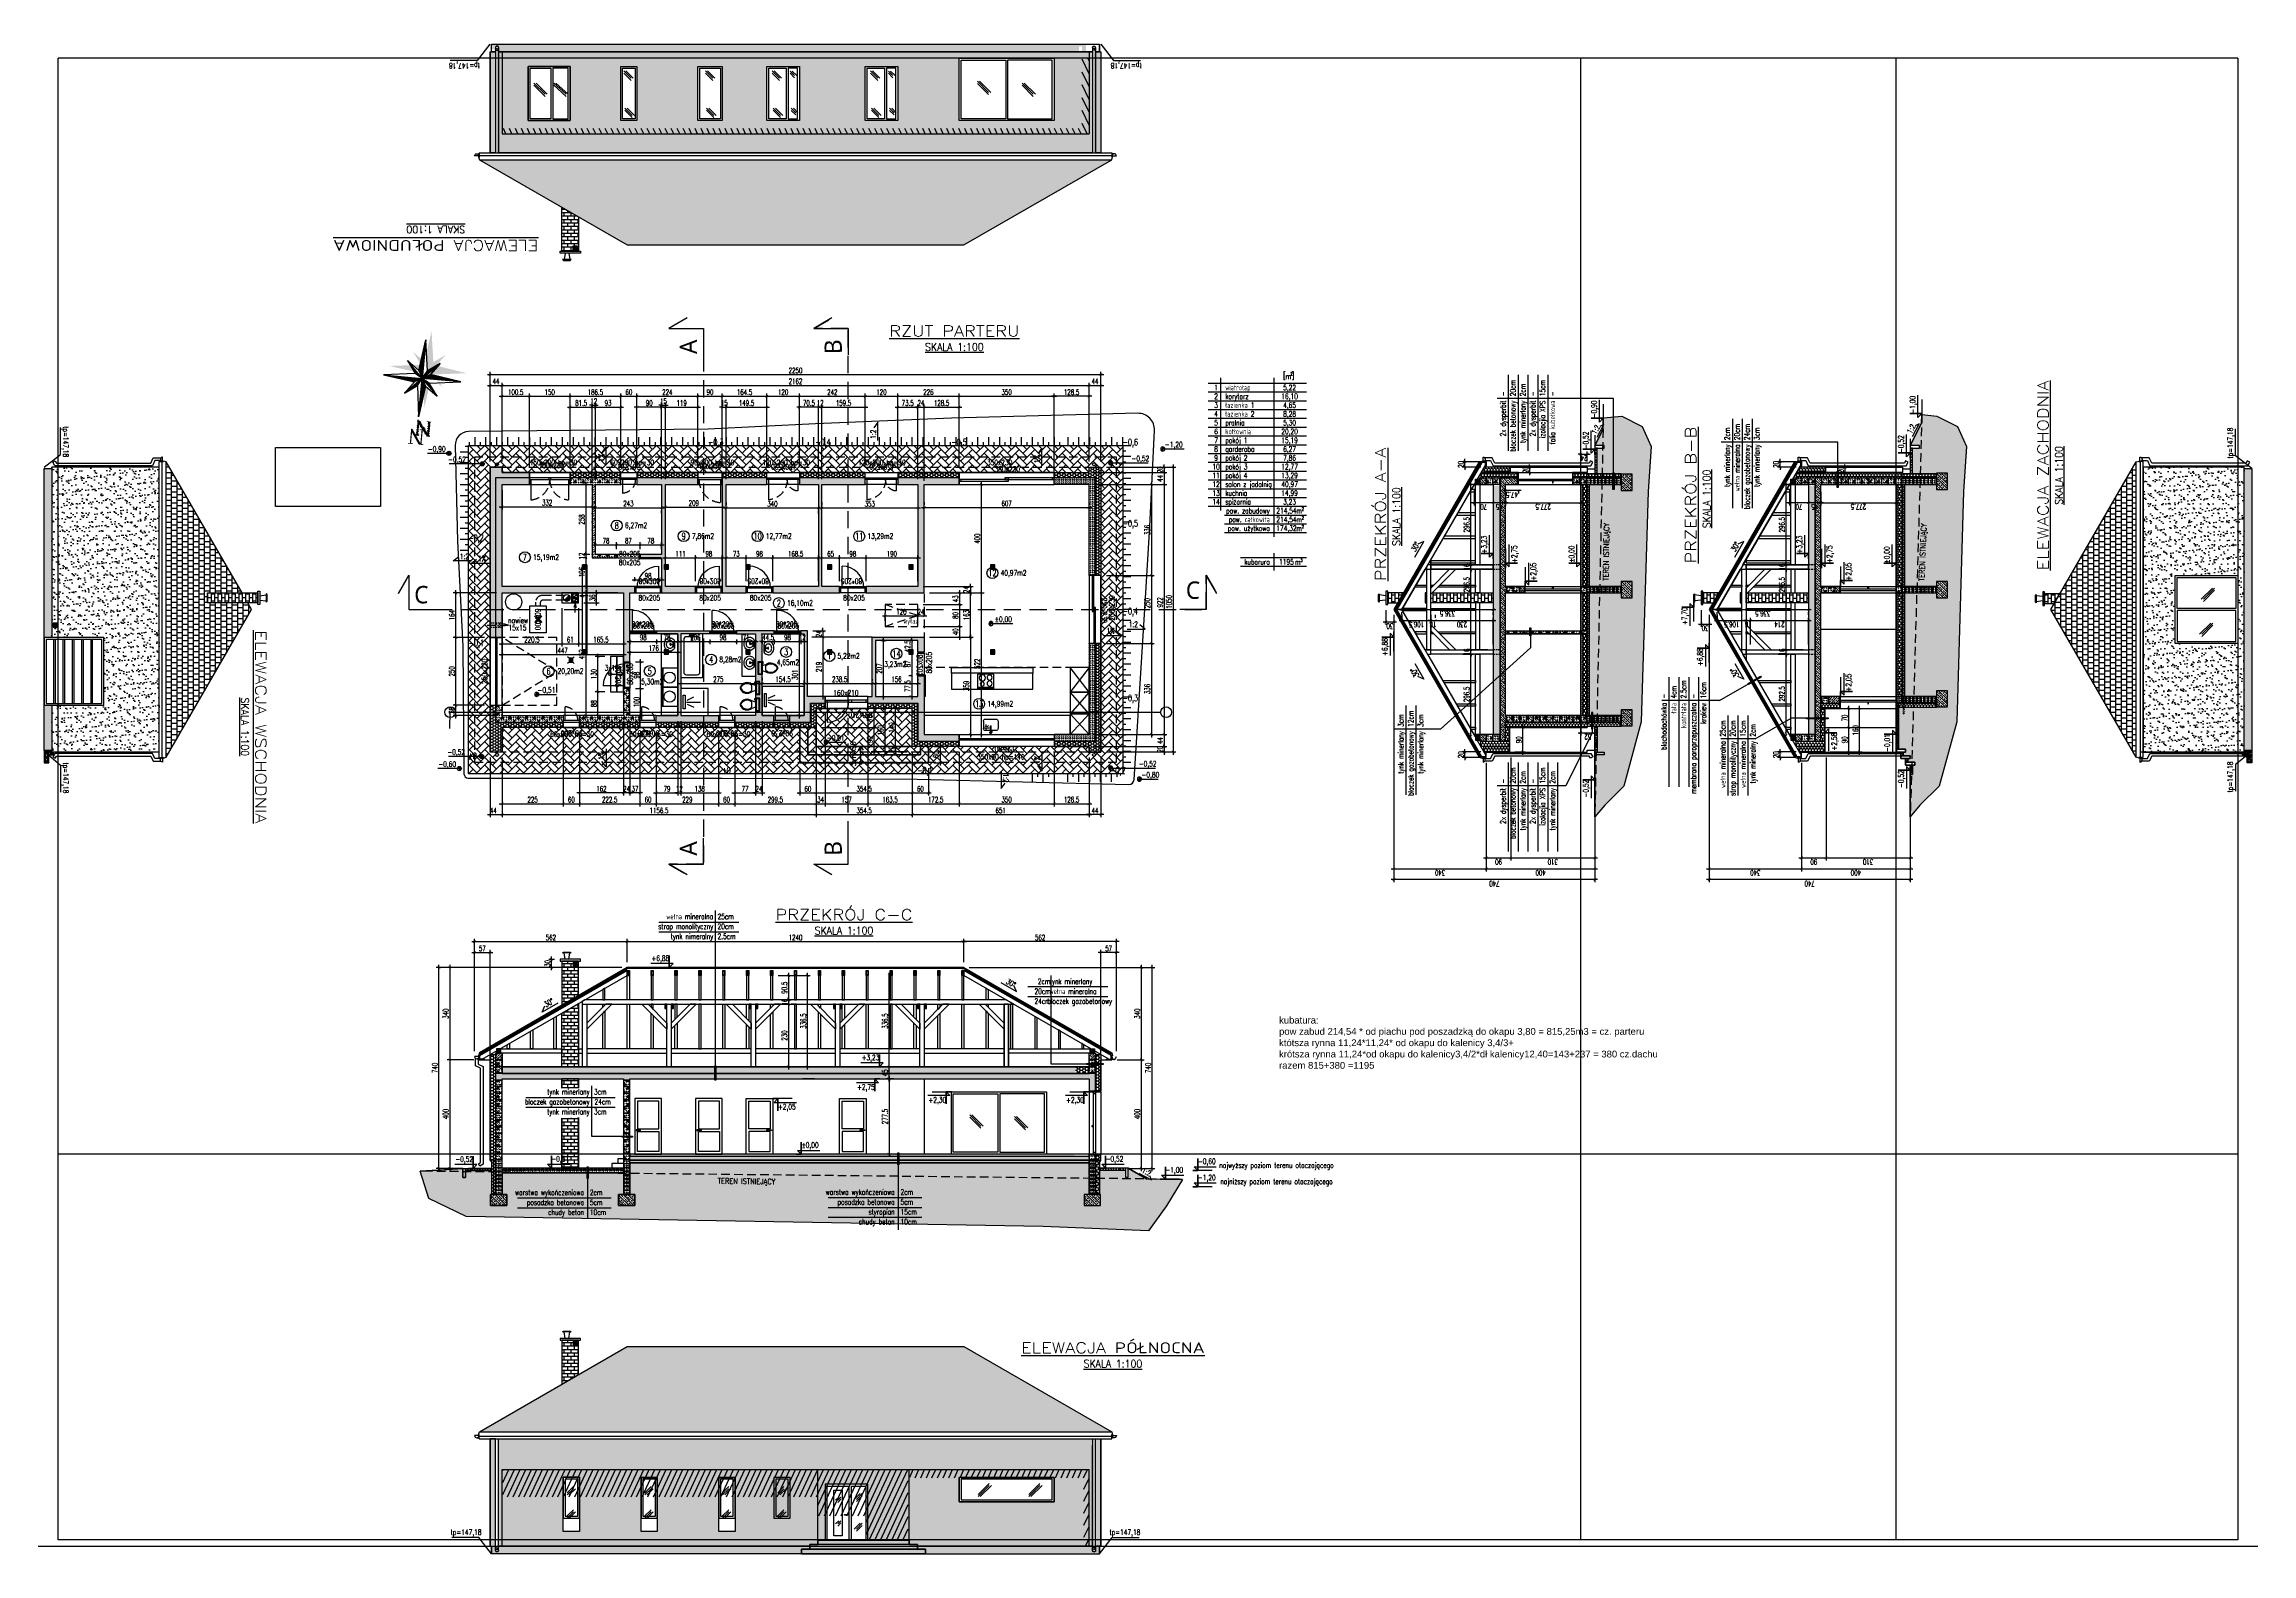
# Model space of a CAD drawing. Header units: millimetres. Extents: x -24587 to 33255, y -70862 to 32.
# Drawn here: x 7774 to 15906, y -63872 to -58309 of the extents above; entities that cross this region are included whole.
import ezdxf
from ezdxf.enums import TextEntityAlignment as Align

# ---------------------------------------------------------------- set-up
doc = ezdxf.new("R2010")
doc.units = ezdxf.units.MM
doc.header["$LTSCALE"] = 5
doc.set_wipeout_variables(frame=1)
doc.linetypes.add('DASHED2', pattern=[9.525, 6.35, -3.175])
doc.layers.get('Defpoints').update_dxf_attribs({"color": 251})
for name, color, linetype in [('6', 6, 'Continuous'), ('A-DRZWI_OKNA', 13, 'Continuous'), ('A-SCHODY', 140, 'Continuous'), ('A-URZADZENIA', 93, 'Continuous'), ('A-WIEZBA', 163, 'Continuous'), ('K-CIENKIE', 8, 'Continuous'), ('K-CIENKIEP', 8, 'DASHED2'), ('K-HATCH', 8, 'Continuous'), ('K-HATCH243', 243, 'Continuous'), ('K-LINIA', 254, 'Continuous'), ('K-POMOCNICZE', 9, 'DASHED2'), ('K-SCHODY', 140, 'Continuous'), ('K-SCIANY', 2, 'Continuous'), ('K-SRUBY', 3, 'Continuous'), ('K-TEXT 2.4mm', 71, 'Continuous'), ('K-TEXT 2.8mm', 101, 'Continuous'), ('K-TEXT 2mm', 254, 'Continuous'), ('K-TEXT 4mm', 4, 'Continuous'), ('K-UWAGI', 1, 'Continuous'), ('K-WYMIARY', 1, 'Continuous')]:
    doc.layers.add(name, color=color, linetype=linetype)
doc.layers.add('__NIEDRUK__', color=54, linetype='Continuous', plot=False)
doc.styles.get("Standard").update_dxf_attribs({"font": 'arial.ttf'})
doc.styles.add('text 2.4mm', font='romans.shx', dxfattribs={"width": 0.65})
doc.styles.add('text 2.8mm', font='romans.shx', dxfattribs={"width": 0.65})
doc.styles.add('text 2mm', font='romans.shx', dxfattribs={"width": 0.65})
doc.styles.add('text 4mm', font='romans.shx', dxfattribs={"width": 0.8})
doc.styles.add('text duzy', font='segoeui.ttf')
doc.styles.add('TIMES', font='times.ttf', dxfattribs={"width": 0.8, "height": 15})
doc.styles.add('WYM1', font='romanszb.shx', dxfattribs={"width": 0.6})
doc.dimstyles.new('CM100', dxfattribs={"dimscale": 5, "dimtxt": 2, "dimasz": 1, "dimexe": 1, "dimexo": 2, "dimgap": 0.5, "dimtad": 1, "dimrnd": 0.5, "dimdsep": 46, "dimtxsty": 'WYM1', "dimblk": 'OBLIQUE', "dimcen": 0, "dimdle": 1, "dimclrd": 253, "dimclre": 251, "dimclrt": 30, "dimadec": 0, "dimazin": 0, "dimtfac": 1, "dimtix": 1, "dimtmove": 0, "dimatfit": 0, "dimfxl": 1, "dimtfillclr": 256, "dimtolj": 1, "dimarcsym": 0})
pattern_1 = [(90, (-4e-14, 1), (-30, 30), [1, -29]), (90, (-3, 1), (-30, 30), [1, -29]), (90, (-2, 6), (-30, 30), [1, -29]), (90, (-5, 6), (-30, 30), [1, -29]), (90, (-15, 16), (-30, 30), [1, -29]), (90, (-18, 16), (-30, 30), [1, -29]), (90, (-17, 21), (-30, 30), [1, -29]), (90, (-20, 21), (-30, 30), [1, -29]), (90, (-5, 1), (-30, 30), [2, -28]), (90, (-9, 1), (-30, 30), [2, -28]), (90, (-20, 16), (-30, 30), [2, -28]), (90, (-24, 16), (-30, 30), [2, -28]), (180, (-1, -4e-14), (-30, -30), [1, -29]), (180, (-1, 3), (-30, -30), [1, -29]), (180, (-3, 5), (-30, -30), [1, -29]), (180, (-3, 8), (-30, -30), [1, -29]), (180, (-16, 15), (-30, -30), [1, -29]), (180, (-16, 18), (-30, -30), [1, -29]), (180, (-18, 20), (-30, -30), [1, -29]), (180, (-18, 23), (-30, -30), [1, -29]), (180, (-6, -3e-13), (-30, -30), [2, -28]), (180, (-6, 4), (-30, -30), [2, -28]), (180, (-21, 15), (-30, -30), [2, -28]), (180, (-21, 19), (-30, -30), [2, -28]), (135, (-2, -8e-14), (-45, 15), [1.414214, -41.012193]), (135, (-8e-14, 2), (-45, 15), [1.414214, -41.012193]), (135, (-4, 5), (-45, 15), [1.414214, -41.012193]), (135, (-2, 7), (-45, 15), [1.414214, -41.012193]), (135, (-17, 15), (-45, 15), [1.414214, -41.012193]), (135, (-15, 17), (-45, 15), [1.414214, -41.012193]), (135, (-19, 20), (-45, 15), [1.414214, -41.012193]), (135, (-17, 22), (-45, 15), [1.414214, -41.012193]), (135, (-8, -3e-13), (-45, 15), [1.414214, -41.012193]), (135, (-5, 3), (-45, 15), [1.414214, -41.012193]), (135, (-23, 15), (-45, 15), [1.414214, -41.012193]), (135, (-20, 18), (-45, 15), [1.414214, -41.012193]), (45, (-1, -4e-14), (-3e-12, 60), [1.414214, -19.79899]), (45, (-3, 2), (-3e-12, 60), [1.414214, -19.79899]), (45, (-3, 5), (-3e-12, 60), [1.414214, -19.79899]), (45, (-5, 7), (-3e-12, 60), [1.414214, -19.79899]), (45, (-16, 15), (-3e-12, 60), [1.414214, -19.79899]), (45, (-18, 17), (-3e-12, 60), [1.414214, -19.79899]), (45, (-18, 20), (-3e-12, 60), [1.414214, -19.79899]), (45, (-20, 22), (-3e-12, 60), [1.414214, -19.79899]), (45, (-6, -3e-13), (-3e-12, 60), [1.414214, -19.79899]), (45, (-9, 3), (-3e-12, 60), [1.414214, -19.79899]), (45, (-21, 15), (-3e-12, 60), [1.414214, -19.79899]), (45, (-24, 18), (-3e-12, 60), [1.414214, -19.79899]), (135, (-5, 10), (-8.83883476, -4e-13), [6.25, -6.25])]
pattern_2 = [(45, (50, -52000), (0, 6.7351921), [4.7625, -4.7625])]
pattern_3 = [(0, (-7e-12, -52000), (9.525, 5.4992613), [6.35, -12.7]), (120, (-7e-12, -52000), (-9.525, 5.4992613), [6.35, -12.7]), (60, (-7e-12, -52000), (2e-08, 10.9985226), [-12.7, 6.35])]
pattern_4 = [(0, (50, -52000), (9.525, 5.4992613), [6.35, -12.7]), (120, (50, -52000), (-9.525, 5.4992613), [6.35, -12.7]), (60, (50, -52000), (2e-08, 10.9985226), [-12.7, 6.35])]
pattern_5 = [(90, (1476.231, 2), (-5.4992613, 9.525), [6.35, -12.7]), (210, (1476.231, 2), (-5.49926133, -9.525), [6.35, -12.7]), (150, (1476.231, 2), (-10.9985226, 2e-08), [-12.7, 6.35])]
pattern_6 = [(90, (1476.231, -2), (-5.4992613, 9.525), [6.35, -12.7]), (210, (1476.231, -2), (-5.49926133, -9.525), [6.35, -12.7]), (150, (1476.231, -2), (-10.9985226, 2e-08), [-12.7, 6.35])]
pattern_7 = [(135, (1476.231, -3e-11), (-8.980256, -8.980256), []), (135, (1476.231, 8.98), (-8.980256, -8.980256), [6.35, -3.175])]
pattern_8 = [(135, (315.0566, -7e-12), (-6.7351921, -3e-15), [4.7625, -4.7625])]
pattern_9 = [(90, (315.0566, -7e-12), (-5.4992613, 9.525), [6.35, -12.7]), (210, (315.0566, -7e-12), (-5.49926133, -9.525), [6.35, -12.7]), (150, (315.0566, -7e-12), (-10.9985226, 2e-08), [-12.7, 6.35])]
pattern_10 = [(90, (315.0566, -2), (-5.4992613, 9.525), [6.35, -12.7]), (210, (315.0566, -2), (-5.49926133, -9.525), [6.35, -12.7]), (150, (315.0566, -2), (-10.9985226, 2e-08), [-12.7, 6.35])]
pattern_11 = [(135, (-1000.857, -7e-12), (-8.980256, -8.980256), []), (135, (-1000.857, 8.98), (-8.980256, -8.980256), [6.35, -3.175])]
pattern_12 = [(228.0127875, (18.288, 25.4), (-203.200000016, -228.599999986), [3.417214, -338.304836]), (184.969741, (16.002, 22.86), (304.79999988, 25.400001447), [5.864047, -580.540489]), (132.510447, (10.16, 22.352), (254.000000107, -279.399999902), [4.134815, -409.347228]), (267.273689, (0.254, 16.002), (25.400000053, 507.999999997), [5.340045, -528.664374]), (292.8336542, (-7e-14, 10.668), (-127.00000001, 304.799999996), [5.236337, -518.398077]), (357.273689, (2.032, 5.842), (-507.999999997, 25.400000053), [5.340045, -528.664374]), (37.6942405, (7.366, 5.588), (-330.199999985, -254.000000019), [7.061937, -699.131153]), (72.2553284, (12.954, 9.906), (177.800000048, 558.799999985), [6.667195, -660.052566]), (121.4295656, (14.986, 16.256), (-203.200000029, 330.199999982), [5.35813, -530.455457]), (175.2363583, (12.192, 20.828), (279.399999996, -25.400000044), [6.117133, -299.7393695]), (222.3974378, (6.096, 21.336), (-304.79999999, -279.400000011), [7.910779, -783.167725]), (138.814075, (25.4, 15.748), (-177.79999999, 152.40000001), [2.700045, -267.305658]), (171.4692344, (23.368, 17.526), (330.20000001, -50.799999942), [5.13682, -508.54639]), (225, (18.288, 18.288), (2e-13, -25.4), [3.592093, -32.328931]), (203.1985905, (16.51, 21.336), (127, 50.79999999), [1.934413, -191.506224]), (291.8014095, (14.732, 20.574), (-25.4, 76.2), [2.735656, -134.04753]), (30.9637565, (15.748, 18.034), (76.2, 50.8), [4.443197, -143.662982]), (161.565051, (19.558, 20.32), (50.8, -25.4), [3.212871, -77.108981]), (16.3895403, (-1e-13, 20.574), (254, 76.2), [4.50088, -445.588267]), (70.346176, (4.318, 21.844), (-101.60000001, -279.399999997), [3.775989, -373.822157]), (293.1985905, (19.558, 25.4), (-50.79999999, 127), [3.868801, -189.571836]), (343.6104597, (21.082, 21.844), (-254.000000005, 76.199999982), [4.50088, -445.588267]), (339.443955, (-3e-14, 4.826), (-127, 50.8), [4.340352, -212.677343]), (294.7751406, (4.064, 3.302), (-127.00000015, 279.39999993), [3.636721, -360.035934]), (66.8014095, (19.812, 1e-13), (50.8, 127), [3.868801, -189.571836]), (17.3540246, (21.336, 3.556), (-330.199999993, -101.60000002), [4.257827, -421.52376]), (69.443955, (7.366, 5e-14), (-50.8, -127), [2.170176, -214.847519]), (101.3099325, (18.288, 1e-13), (-25.4, 101.6), [1.295146, -128.21995]), (165.963757, (18.034, 1.27), (76.2, -25.4), [5.236337, -99.490546]), (186.009006, (12.954, 2.54), (254, 25.400000013), [4.85267, -480.413649]), (303.690068, (15.748, 15.748), (-25.4, 50.8), [3.663239, -87.917764]), (353.1572266, (17.78, 12.7), (431.800000003, -50.799999977), [6.395568, -633.160091]), (60.945396, (24.13, 11.938), (-101.6, -177.8), [2.615082, -258.893923]), (90, (25.4, 14.224), (-25.4, 25.4), [1.524, -23.876]), (120.256437, (12.446, 3.302), (101.59999999, -177.800000007), [3.52867, -349.339408]), (48.0127875, (10.668, 6.35), (203.200000017, 228.599999985), [6.834429, -334.887622]), (4e-13, (15.24, 11.43), (25.4, 25.4), [6.604, -18.796]), (325.3048465, (21.844, 11.43), (254.000000096, -177.799999863), [4.016096, -397.593167]), (254.054604, (25.146, 9.144), (-25.4, -101.6), [3.698291, -181.2165]), (207.6459754, (24.13, 5.588), (-482.600000018, -253.999999966), [6.021451, -596.124644]), (175.4260787, (18.796, 2.794), (-330.2, 25.4), [6.370295, -630.658465])]
pattern_13 = [(307.5, (0, 0), (34.258927, 1.120022), [0, -27.0256, 0, -30.226, 0, -28.8925]), (277.5, (0, 0), (50.177757, -31.46663), [0, -14.5796, 0, -24.3586, 0, -9.3345]), (237.5, (-7e-14, 21.87), (0.100603, -55.369466), [0, -8.89, 0, -32.004, 0, -41.783]), (227.5, (-7e-14, 21.87), (15.605053, -53.44895), [0, -4.445, 0, -20.9804, 0, -24.003])]
pattern_14 = [(152.6564836, (-98630.1585, -150469.3482), (-4.896476953, -0.227184948), [2.83002353, -5.66004707]), (272.6564836, (-98630.1585, -150469.3482), (2.644986413, -4.126880957), [2.83002353, -5.66004707]), (212.6564836, (-98630.1585, -150469.3482), (-2.25149054, -4.354065905), [-5.66004707, 2.83002353])]

# ---------------------------------------------------------------- blocks, each defined once
blk = doc.blocks.new('A$C5F21378C')
for points in [[(-12, 49), (0, 49), (0, 45.5), (-12, 45.5), (-12, 49)], [(-5, 45.5), (-5, 39.5)], [(-5, 39.5), (75, 39.5)], [(-5, 39.5), (-5, -40.5)], [(-12, -45.5), (0, -45.5), (0, -49), (-12, -49), (-12, -45.5)], [(-5, -40.5), (-5, -45.5)]]:
    blk.add_lwpolyline(points)
blk.add_lwpolyline([(-12, 45.5), (0, 45.5), (0, -45.5), (-12, -45.5)], close=True)
blk.add_arc((-5, 39.5), 80, 270, 0)
at = {"layer": '__NIEDRUK__', "style": 'WYM1', "width": 0.65}
blk.add_text('80*205', height=20, rotation=270, dxfattribs=at).set_placement((23.8, 3), align=Align.MIDDLE_CENTER)
blk = doc.blocks.new('A$C782A77E5')
for points in [[(-38.9, -6), (-38.9, 74)], [(-48.5, -25), (-48.5, -1), (-45, -1), (-45, -25), (-48.5, -25)], [(-45, -6), (-38.9, -6)], [(-38.9, -6), (41.1, -6)], [(41.1, -6), (46.1, -6)], [(46.1, -25), (46.1, -1), (49.6, -1), (49.6, -25), (46.1, -25)]]:
    blk.add_lwpolyline(points)
blk.add_lwpolyline([(-45, -25), (-45, -1), (46.1, -1), (46.1, -25)], close=True)
blk.add_arc((-38.9, -6), 80, 0, 90)
at = {"layer": '__NIEDRUK__', "style": 'WYM1', "width": 0.65}
blk.add_text('80*205', height=20, rotation=180, dxfattribs=at).set_placement((35.3, 28.3))
blk = doc.blocks.new('A$C1d103691')
for points in [[(175, 18), (175, 62), (-175, 62), (-175, 18)], [(7, 30), (7, 36), (-175, 36), (-175, 30)], [(-175, 30), (-168, 30), (-168, 36), (-175, 36)], [(175, 36), (175, 42), (-7, 42), (-7, 36)], [(-7, 36), (7, 36), (7, 42), (-7, 42)], [(168, 36), (175, 36), (175, 42), (168, 42)]]:
    blk.add_lwpolyline(points, close=True)
at = {"layer": '__NIEDRUK__', "style": 'WYM1', "width": 0.65}
blk.add_text('350x230', height=20, dxfattribs=at).set_placement((-44, 64))
blk = doc.blocks.new('A$Ce199b41d')
for points in [[(125, -29), (125, 15), (-125, 15), (-125, -29)], [(7, -17), (7, -11), (-125, -11), (-125, -17)], [(-125, -17), (-118, -17), (-118, -11), (-125, -11)], [(125, -11), (125, -5), (-7, -5), (-7, -11)], [(-7, -11), (7, -11), (7, -5), (-7, -5)], [(118, -11), (125, -11), (125, -5), (118, -5)]]:
    blk.add_lwpolyline(points, close=True)
at = {"layer": '__NIEDRUK__', "style": 'WYM1', "width": 0.65}
blk.add_text('250x230', height=20, dxfattribs=at).set_placement((-44, 17))
blk = doc.blocks.new('A$C041a845d')
for points in [[(-175, -32), (-175, 12), (175, 12), (175, -32)], [(-175, -18), (-175, -12), (175, -12), (175, -18)]]:
    blk.add_lwpolyline(points, close=True)
at = {"layer": '__NIEDRUK__', "style": 'WYM1', "width": 0.65}
blk.add_text('350x90', height=20, dxfattribs=at).set_placement((-35.8, 11.5))
blk = doc.blocks.new('A$C1940da60')
for points in [[(-30, 44), (-30, 0), (30, 0), (30, 44)], [(-30, 26), (-30, 20), (30, 20), (30, 26)]]:
    blk.add_lwpolyline(points, close=True)
blk.add_lwpolyline([(-23.1, 26), (-23.1, 76.8)])
at = {"layer": 'K-POMOCNICZE', "color": 0}
blk.add_arc((-26.9, 26), 50.9, 0, 85.72877, dxfattribs=at)
at = {"layer": '__NIEDRUK__', "style": 'WYM1', "width": 0.65}
blk.add_text('90x230', height=20, rotation=180, dxfattribs=at).set_placement((41.4, -11.2))
blk = doc.blocks.new('A$Ce56ac208')
for points in [[(-7, 125), (-51, 125), (-51, -125), (-7, -125)], [(-25, 125), (-31, 125), (-31, -125), (-25, -125)]]:
    blk.add_lwpolyline(points, close=True)
at = {"layer": 'K-POMOCNICZE'}
blk.add_lwpolyline([(195, 125), (-7, 125), (-7, -125), (195, -125)], close=True, dxfattribs=at)
blk.add_lwpolyline([(-7, -125), (195, 0), (-7, 125)], dxfattribs=at)
at = {"layer": '__NIEDRUK__', "style": 'WYM1', "width": 0.65}
blk.add_text('250x220', height=20, rotation=90, dxfattribs=at).set_placement((-61.5, -46.3))
blk = doc.blocks.new('A$Cb58954d6')
for points in [[(75, -44), (75, 0), (-75, 0), (-75, -44)], [(75, -26), (75, -20), (-75, -20), (-75, -26)], [(-3.5, -26), (3.5, -26), (3.5, -20), (-3.5, -20)]]:
    blk.add_lwpolyline(points, close=True)
for points in [[(-69.4, -26), (-69.4, -100.8)], [(69.4, -26), (69.4, -100.8)]]:
    blk.add_lwpolyline(points)
at = {"layer": 'K-POMOCNICZE', "color": 0}
for centre, start, end in [((-75, -26), 274.27123, 0), ((75, -26), 180, 265.72877)]:
    blk.add_arc(centre, 75, start, end, dxfattribs=at)
at = {"layer": '__NIEDRUK__', "style": 'WYM1', "width": 0.65}
blk.add_text('150x230', height=20, dxfattribs=at).set_placement((-40.8, 16))
blk = doc.blocks.new('A$Cb8201b00')
for points in [[(33, 40), (33, 120), (31, 120), (31, 40)], [(30, 40), (30, 43.5), (6, 43.5), (6, 40)], [(30, -40), (30, 40), (6, 40), (6, -40)], [(30, -40), (30, -43.5), (6, -43.5), (6, -40)]]:
    blk.add_lwpolyline(points, close=True)
blk.add_lwpolyline([(31, 40), (30, 40)])
at = {"layer": '__NIEDRUK__', "style": 'WYM1', "width": 0.65}
blk.add_text('80x205', height=20, rotation=90, dxfattribs=at).set_placement((23.2, -34.7))
blk = doc.blocks.new('A$C7abae351')
for points in [[(45, -44), (45, 0), (-45, 0), (-45, -44)], [(45, -26), (45, -20), (-45, -20), (-45, -26)]]:
    blk.add_lwpolyline(points, close=True)
blk.add_lwpolyline([(38.1, -26), (38.1, -110.8)])
at = {"layer": 'K-POMOCNICZE', "color": 0}
blk.add_arc((44.4, -26), 85, 180, 265.72877, dxfattribs=at)
at = {"layer": '__NIEDRUK__', "style": 'WYM1', "width": 0.65}
blk.add_text('90x230', height=20, dxfattribs=at).set_placement((-38, 13.3))
blk = doc.blocks.new('A$Cd44fd2cc')
for points in [[(60, -44), (60, 0), (-60, 0), (-60, -44)], [(60, -26), (60, -20), (-60, -20), (-60, -26)], [(-18.5, -26), (-11.5, -26), (-11.5, -20), (-18.5, -20)]]:
    blk.add_lwpolyline(points, close=True)
for points in [[(-54, -26), (-54, -68.1)], [(54.4, -26), (54.4, -100.8)]]:
    blk.add_lwpolyline(points)
at = {"layer": 'K-POMOCNICZE', "color": 0}
for centre, radius, start, end in [((-57.2, -26), 42.2, 274.27123, 0), ((60, -26), 75, 180, 265.72877)]:
    blk.add_arc(centre, radius, start, end, dxfattribs=at)
at = {"layer": '__NIEDRUK__', "style": 'WYM1', "width": 0.65}
blk.add_text('120x230', height=20, dxfattribs=at).set_placement((-48.6, 11.5))
blk = doc.blocks.new('A$C25964711')
for p, q in [((-26.4, -27.7), (-26.4, 32.3)), ((-26.4, 32.3), (26.4, 32.3)), ((-21.2, -27.7), (-21.2, 32.3)), ((26.4, 32.3), (26.4, -27.7)), ((26.4, -27.7), (-26.4, -27.7))]:
    blk.add_line(p, q)
for centre, radius in [((-23.8, 25.2), 1.03), ((-23.8, 20.7), 1.03), ((-8.1, 16.4), 9.31), ((12.8, -10.7), 11.4), ((13.7, 16.4), 9.31), ((-23.8, -16.8), 1.03), ((-23.8, -21.4), 1.03), ((-9.9, -10.9), 7.5)]:
    blk.add_circle(centre, radius)
blk = doc.blocks.new('A$C53473D46')
for p, q in [((-16.7, 17.8), (-16.7, -21.4)), ((-9.1, 25.4), (17.6, 25.4)), ((25.2, -21.4), (25.2, 17.8)), ((-9.1, -29), (17.6, -29)), ((31.5, -0.6), (8.8, -0.6)), ((29.7, -3), (8.8, -3)), ((24.6, -3), (24.7, -3.1)), ((27.8, -4.8), (25.5, -6.8)), ((28.9, -6.1), (26.6, -8.1))]:
    blk.add_line(p, q)
for points in [[(9.4, 15.6), (3.4, 15.6)], [(11.2, 11.4), (6.9, 7.1)], [(15.4, 9.6), (15.4, 3.6)]]:
    blk.add_lwpolyline(points)
for centre, radius in [((15.4, 15.6), 4.15), ((32.7, -1.8), 1.69)]:
    blk.add_circle(centre, radius)
for centre, radius, start, end in [((-9.1, 17.8), 7.6, 90, 180), ((17.6, 17.8), 7.6, 0, 90), ((32.7, -1.8), 3.66, 234.95766, 157.18459), ((-9.1, -21.4), 7.6, 180, 270), ((8.8, -1.8), 1.22, 90, 270), ((17.6, -21.4), 7.6, 270, 0), ((25.4, -8), 1.19, 85.56544, 354.41667), ((16.6, 8.9), 17.7, 309.32802, 325.27776), ((39.8, -18.6), 16.5, 114.32526, 131.30567)]:
    blk.add_arc(centre, radius, start, end)
blk = doc.blocks.new('A$C2EB34582')
for p, q in [((-5.9, 0.9), (-7.5, 0.9)), ((0, -13.7), (0, 13.7)), ((-7.5, -1.1), (-5.9, -1.1))]:
    blk.add_line(p, q)
at = {"linetype": 'Continuous'}
blk.add_lwpolyline([(0, 13.7, 0.037903), (-2.1, 16.9, 0.104469), (-8.7, 22.5, 0.117634), (-16.2, 24.6, 0.117634), (-23.9, 23, 0.104469), (-30.9, 17.8, 0.090016), (-35.5, 10.1, 0.08192), (-37.4, 0.4, 0.08192), (-36.1, -9.4, 0.090016), (-32, -17.4, 0.104469), (-25.4, -23.1, 0.117634), (-17.8, -25.1, 0.117634), (-10.2, -23.6, 0.104469), (-3.2, -18.3, 0.056259), (0, -13.7, 0.056259)], format="xyb", dxfattribs=at)
blk.add_lwpolyline([(-16.9, 14.8, 0.118283), (-21.4, 13.8, 0.104607), (-25.6, 10.5, 0.089718), (-28.3, 5.8, 0.081436), (-29.3, -0.1, 0.081436), (-28.4, -6, 0.089718), (-25.8, -10.8, 0.104607), (-21.8, -14.2, 0.118283), (-17.2, -15.3, 0.118283), (-12.6, -14.3, 0.104607), (-8.5, -11, 0.089718), (-5.8, -6.3, 0.081436), (-4.8, -0.4, 0.081436), (-5.7, 5.5, 0.089718), (-8.2, 10.3, 0.104607), (-12.3, 13.7, 0.118283)], format="xyb", close=True, dxfattribs=at)
for points in [[(-15.2, 2), (-17.4, 4.1)], [(-2.1, 7.9), (-6.1, 7.9)], [(-2.1, 6.7), (-6.1, 6.7)], [(-4.7, 5.3), (-4.7, 9.3)], [(-3.5, 5.3), (-3.5, 9.3)], [(-16.1, -0.1), (-19.1, -0.1)], [(-15.2, -2.2), (-17.4, -4.4)], [(-2.1, -6.9), (-6.1, -6.9)], [(-2.1, -8.2), (-6.1, -8.2)], [(-4.7, -5.5), (-4.7, -9.5)], [(-3.5, -5.5), (-3.5, -9.5)]]:
    blk.add_lwpolyline(points)
blk.add_circle((-13.1, -0.1), 2.08)
for centre, radius, start, end in [((-7.5, -0.1), 1.02, 90, 270), ((-6.1, 7.3), 0.622, 90, 270), ((-4.1, -0.1), 2.03, 210.3431, 149.7554), ((-4.1, 9.3), 0.622, 0, 180), ((-4.1, 5.3), 0.622, 180, 0), ((-2.1, 7.3), 0.622, 270, 90), ((-6.1, -7.5), 0.622, 90, 270), ((-4.1, -5.5), 0.622, 0, 180), ((-4.1, -9.5), 0.622, 180, 0), ((-2.1, -7.5), 0.622, 270, 90)]:
    blk.add_arc(centre, radius, start, end)
blk = doc.blocks.new('KIBEL')
blk.add_lwpolyline([(-0.035, 0.241), (-0.2, 0.241), (-0.2, -0.284), (-0.035, -0.284)], close=True)
for points in [[(-0.15, 0.216, 0.5), (-0.175, 0.191)], [(-0.06, 0.191, 0.5), (-0.085, 0.216)], [(0.115, -0.171, 0.501321), (0.586, -0.047, 0.132891), (0.586, 0.005, 0.501321), (0.115, 0.129)], [(0.115, -0.121, 0.480081), (0.553, -0.062, 0.215004), (0.553, 0.02, 0.480081), (0.115, 0.079)], [(-0.175, -0.234, 0.5), (-0.15, -0.259)], [(-0.085, -0.259, 0.5), (-0.06, -0.234)]]:
    blk.add_lwpolyline(points, format="xyb")
for points in [[(-0.175, 0.191), (-0.175, -0.234)], [(-0.085, 0.216), (-0.15, 0.216)], [(-0.06, -0.234), (-0.06, 0.191)], [(-0.035, 0.079), (0.115, 0.129)], [(0.115, 0.079), (0.115, -0.121)], [(-0.15, -0.259), (-0.085, -0.259)], [(-0.035, -0.121), (0.115, -0.171)], [(-0.035, -0.196), (0.002, -0.196), (0.002, -0.271), (-0.023, -0.271), (-0.023, -0.221), (-0.035, -0.221)]]:
    blk.add_lwpolyline(points)
blk = doc.blocks.new('A$C4A951D93')
blk.add_lwpolyline([(-25, 0), (-25, 6.8), (25, 6.8), (25, 0)], close=True)
blk.add_lwpolyline([(-25, 0), (-25, 6.8), (25, 6.8), (25, 0)], close=True)
for points in [[(-7.6, 13.9), (-18.9, 39.2)], [(-7.6, 13.9), (-18.9, 39.2)], [(0, 11.8), (0, 63.4)], [(0, 11.8), (0, 63.4)], [(7.6, 13.9), (18.9, 39.2)], [(7.6, 13.9), (18.9, 39.2)]]:
    blk.add_lwpolyline(points)
blk = doc.blocks.new('A$C1A2A3CAA')
for p, q in [((-19.8, 1), (-10.6, 1)), ((-10.6, -1), (-19.8, -1))]:
    blk.add_line(p, q)
blk.add_lwpolyline([(-26.7, -40), (133.3, -40), (133.3, 40), (-26.7, 40)], close=True)
for points in [[(-23.6, 8), (-19.6, 8)], [(-23.6, 6.8), (-19.6, 6.8)], [(-22.3, 5.4), (-22.3, 9.4)], [(-21, 5.4), (-21, 9.4)], [(-3.9, 2.1), (-1.8, 4.2)], [(-3, 0), (0, 0)], [(-23.6, -6.8), (-19.6, -6.8)], [(-23.6, -8), (-19.6, -8)], [(-22.3, -5.4), (-22.3, -9.4)], [(-21, -5.4), (-21, -9.4)], [(-3.9, -2.1), (-1.8, -4.2)]]:
    blk.add_lwpolyline(points)
blk.add_lwpolyline([(-6.7, -30), (113.3, -30, 0.414214), (123.3, -20), (123.3, 20, 0.414214), (113.3, 30), (-6.7, 30, 0.414214), (-16.7, 20), (-16.7, -20, 0.414214)], format="xyb", close=True)
blk.add_circle((-6, 0), 2.08)
for centre, radius, start, end in [((-23.6, 7.4), 0.622, 90, 270), ((-21.6, 0), 2.03, 30.2446, 329.6569), ((-21.6, 9.4), 0.622, 0, 180), ((-21.6, 5.4), 0.622, 180, 0), ((-19.6, 7.4), 0.622, 270, 90), ((-10.6, 0), 1.02, 270, 90), ((-23.6, -7.4), 0.622, 90, 270), ((-21.6, -5.4), 0.622, 0, 180), ((-21.6, -9.4), 0.622, 180, 0), ((-19.6, -7.4), 0.622, 270, 90)]:
    blk.add_arc(centre, radius, start, end)
blk = doc.blocks.new('A$C72086EB1')
for points in [[(-35, -30), (35, -30), (35, 30), (-35, 30)], [(-35, 30), (35, 30), (35, 24.9), (-35, 24.9)]]:
    blk.add_lwpolyline(points, close=True)
blk.add_circle((0, 0), 20.6)
blk = doc.blocks.new('A$C0BFB608B')
h = blk.add_hatch()
h.set_pattern_fill('ANSI31', color=256, scale=8)
h.set_pattern_definition([(315, (77083.3279, 191572.2395), (0.707106781, 0.707106781), [])])
h.paths.add_polyline_path([(8.8, 8.8, 0.198912), (0, 12.4, 0.668179), (-8.8, -8.8)])
blk.add_lwpolyline([(18, 18), (-18, 18), (-18, -18), (18, -18)], close=True)
blk.add_lwpolyline([(8.8, 8.8), (-8.8, -8.8)])
blk.add_circle((0, 0), 12.4)
blk = doc.blocks.new('A$C89cbe237')
blk.add_lwpolyline([(-30, 0), (-30, 100), (30, 100), (30, 0)], close=True)
for points in [[(-13.4, 38.1), (9.9, 65)], [(9.9, 35), (-13.4, 61.9)], [(13.4, 38.1), (-9.9, 65)], [(-9.9, 35), (13.4, 61.9)]]:
    blk.add_lwpolyline(points)
at = {"layer": '__NIEDRUK__', "style": 'WYM1', "width": 0.65}
blk.add_text('60x100', height=20, rotation=90, dxfattribs=at).set_placement((11.1, 10.7))
blk = doc.blocks.new('_ArchTick')
at = {"color": 0, "linetype": 'ByBlock', "const_width": 0.15}
blk.add_lwpolyline([(-0.5, -0.5), (0.5, 0.5)], dxfattribs=at)
blk = doc.blocks.new('*D38')
at = {"layer": 'Defpoints', "color": 0, "transparency": 16777216}
for p in [(11666.7, -59526.3), (9416.7, -59867.3), (11666.7, -59867.3)]:
    blk.add_point(p, dxfattribs=at)
at = {"layer": 'K-WYMIARY', "color": 251, "lineweight": -2, "transparency": 16777216}
for p, q in [((9416.7, -59847.3), (9416.7, -59516.3)), ((11666.7, -59847.3), (11666.7, -59516.3))]:
    blk.add_line(p, q, dxfattribs=at)
at = {"layer": 'K-WYMIARY', "color": 253, "lineweight": -2, "transparency": 16777216}
blk.add_line((9406.7, -59526.3), (11676.7, -59526.3), dxfattribs=at)
at = {"layer": 'K-WYMIARY', "color": 253, "lineweight": -2, "transparency": 16777216, "xscale": 10, "yscale": 10, "zscale": 10, "rotation": 180}
blk.add_blockref('_ArchTick', (9416.7, -59526.3), dxfattribs=at)
at = {"layer": 'K-WYMIARY', "color": 253, "lineweight": -2, "transparency": 16777216, "xscale": 10, "yscale": 10, "zscale": 10}
blk.add_blockref('_ArchTick', (11666.7, -59526.3), dxfattribs=at)
at = {"layer": 'K-WYMIARY', "color": 30, "transparency": 16777216, "insert": (10541.7, -59511.3), "char_height": 20, "attachment_point": 5, "style": 'WYM1'}
blk.add_mtext('\\A1;2250', dxfattribs=at)
blk = doc.blocks.new('*D39')
at = {"layer": 'Defpoints', "color": 0, "transparency": 16777216}
for p in [(11666.7, -59867.3), (11666.7, -60917.3), (11932.4, -60917.3)]:
    blk.add_point(p, dxfattribs=at)
at = {"layer": 'K-WYMIARY', "color": 251, "lineweight": -2, "transparency": 16777216}
for p, q in [((11686.7, -59867.3), (11942.4, -59867.3)), ((11686.7, -60917.3), (11942.4, -60917.3))]:
    blk.add_line(p, q, dxfattribs=at)
at = {"layer": 'K-WYMIARY', "color": 253, "lineweight": -2, "transparency": 16777216}
blk.add_line((11932.4, -59857.3), (11932.4, -60927.3), dxfattribs=at)
at = {"layer": 'K-WYMIARY', "color": 253, "lineweight": -2, "transparency": 16777216, "xscale": 10, "yscale": 10, "zscale": 10}
for p, rotation in [((11932.4, -59867.3), 90), ((11932.4, -60917.3), 270)]:
    blk.add_blockref('_ArchTick', p, dxfattribs=dict(at, rotation=rotation))
at = {"layer": 'K-WYMIARY', "color": 30, "transparency": 16777216, "insert": (11917.4, -60364.2), "char_height": 20, "attachment_point": 5, "rotation": 90, "style": 'WYM1'}
blk.add_mtext('\\A1;1050', dxfattribs=at)
blk = doc.blocks.new('*D40')
at = {"layer": 'Defpoints', "color": 0, "transparency": 16777216}
for p in [(10971.7, -60897.3), (10910.3, -60917.3), (10971.7, -60917.3)]:
    blk.add_point(p, dxfattribs=at)
at = {"layer": 'K-WYMIARY', "color": 251, "lineweight": -2, "transparency": 16777216}
for p, q in [((10951.7, -60897.3), (10900.3, -60897.3)), ((10951.7, -60917.3), (10900.3, -60917.3))]:
    blk.add_line(p, q, dxfattribs=at)
at = {"layer": 'K-WYMIARY', "color": 253, "lineweight": -2, "transparency": 16777216}
for p, q in [((10910.3, -60897.3), (10910.3, -60887.3)), ((10910.3, -60897.3), (10910.3, -60917.3)), ((10910.3, -60917.3), (10910.3, -60927.3))]:
    blk.add_line(p, q, dxfattribs=at)
at = {"layer": 'K-WYMIARY', "color": 253, "lineweight": -2, "transparency": 16777216, "xscale": 10, "yscale": 10, "zscale": 10}
for p, rotation in [((10910.3, -60897.3), 270), ((10910.3, -60917.3), 90)]:
    blk.add_blockref('_ArchTick', p, dxfattribs=dict(at, rotation=rotation))
at = {"layer": 'K-WYMIARY', "color": 30, "transparency": 16777216, "insert": (10895.3, -60907.3), "char_height": 20, "attachment_point": 5, "rotation": 90, "style": 'WYM1'}
blk.add_mtext('\\A1;20', dxfattribs=at)
blk = doc.blocks.new('*D41')
at = {"layer": 'Defpoints', "color": 0, "transparency": 16777216}
for p in [(10910.3, -60757.3), (10971.7, -60757.3), (10960.7, -60897.3)]:
    blk.add_point(p, dxfattribs=at)
at = {"layer": 'K-WYMIARY', "color": 251, "lineweight": -2, "transparency": 16777216}
for p, q in [((10951.7, -60757.3), (10900.3, -60757.3)), ((10940.7, -60897.3), (10900.3, -60897.3))]:
    blk.add_line(p, q, dxfattribs=at)
at = {"layer": 'K-WYMIARY', "color": 253, "lineweight": -2, "transparency": 16777216}
blk.add_line((10910.3, -60907.3), (10910.3, -60747.3), dxfattribs=at)
at = {"layer": 'K-WYMIARY', "color": 253, "lineweight": -2, "transparency": 16777216, "xscale": 10, "yscale": 10, "zscale": 10}
for p, rotation in [((10910.3, -60757.3), 90), ((10910.3, -60897.3), 270)]:
    blk.add_blockref('_ArchTick', p, dxfattribs=dict(at, rotation=rotation))
at = {"layer": 'K-WYMIARY', "color": 30, "transparency": 16777216, "insert": (10895.3, -60827.3), "char_height": 20, "attachment_point": 5, "rotation": 90, "style": 'WYM1'}
blk.add_mtext('\\A1;140', dxfattribs=at)
blk = doc.blocks.new('*D43')
at = {"layer": 'Defpoints', "color": 0, "transparency": 16777216}
for p in [(10971.7, -60757.3), (10870.3, -60917.3), (10960.7, -60917.3)]:
    blk.add_point(p, dxfattribs=at)
at = {"layer": 'K-WYMIARY', "color": 251, "lineweight": -2, "transparency": 16777216}
for p, q in [((10951.7, -60757.3), (10860.3, -60757.3)), ((10940.7, -60917.3), (10860.3, -60917.3))]:
    blk.add_line(p, q, dxfattribs=at)
at = {"layer": 'K-WYMIARY', "color": 253, "lineweight": -2, "transparency": 16777216}
blk.add_line((10870.3, -60747.3), (10870.3, -60927.3), dxfattribs=at)
at = {"layer": 'K-WYMIARY', "color": 253, "lineweight": -2, "transparency": 16777216, "xscale": 10, "yscale": 10, "zscale": 10}
for p, rotation in [((10870.3, -60757.3), 90), ((10870.3, -60917.3), 270)]:
    blk.add_blockref('_ArchTick', p, dxfattribs=dict(at, rotation=rotation))
at = {"layer": 'K-WYMIARY', "color": 30, "transparency": 16777216, "insert": (10855.3, -60837.3), "char_height": 20, "attachment_point": 5, "rotation": 90, "style": 'WYM1'}
blk.add_mtext('\\A1;160', dxfattribs=at)
blk = doc.blocks.new('*D44')
at = {"layer": 'Defpoints', "color": 0, "transparency": 16777216}
for p in [(10971.7, -60757.3), (10617.2, -60827.3), (10830.3, -60827.3)]:
    blk.add_point(p, dxfattribs=at)
at = {"layer": 'K-WYMIARY', "color": 251, "lineweight": -2, "transparency": 16777216}
for p, q in [((10951.7, -60757.3), (10820.3, -60757.3)), ((10637.2, -60827.3), (10840.3, -60827.3))]:
    blk.add_line(p, q, dxfattribs=at)
at = {"layer": 'K-WYMIARY', "color": 253, "lineweight": -2, "transparency": 16777216}
blk.add_line((10830.3, -60747.3), (10830.3, -60837.3), dxfattribs=at)
at = {"layer": 'K-WYMIARY', "color": 253, "lineweight": -2, "transparency": 16777216, "xscale": 10, "yscale": 10, "zscale": 10}
for p, rotation in [((10830.3, -60757.3), 90), ((10830.3, -60827.3), 270)]:
    blk.add_blockref('_ArchTick', p, dxfattribs=dict(at, rotation=rotation))
at = {"layer": 'K-WYMIARY', "color": 30, "transparency": 16777216, "insert": (10815.3, -60792.3), "char_height": 20, "attachment_point": 5, "rotation": 90, "style": 'WYM1'}
blk.add_mtext('\\A1;70', dxfattribs=at)
blk = doc.blocks.new('*D45')
at = {"layer": 'Defpoints', "color": 0, "transparency": 16777216}
for p in [(10617.2, -60827.3), (10830.3, -60917.3), (10948.9, -60917.3)]:
    blk.add_point(p, dxfattribs=at)
at = {"layer": 'K-WYMIARY', "color": 253, "lineweight": -2, "transparency": 16777216}
blk.add_line((10830.3, -60817.3), (10830.3, -60927.3), dxfattribs=at)
at = {"layer": 'K-WYMIARY', "color": 251, "lineweight": -2, "transparency": 16777216}
for p, q in [((10637.2, -60827.3), (10840.3, -60827.3)), ((10928.9, -60917.3), (10820.3, -60917.3))]:
    blk.add_line(p, q, dxfattribs=at)
at = {"layer": 'K-WYMIARY', "color": 253, "lineweight": -2, "transparency": 16777216, "xscale": 10, "yscale": 10, "zscale": 10}
for p, rotation in [((10830.3, -60827.3), 90), ((10830.3, -60917.3), 270)]:
    blk.add_blockref('_ArchTick', p, dxfattribs=dict(at, rotation=rotation))
at = {"layer": 'K-WYMIARY', "color": 30, "transparency": 16777216, "insert": (10815.3, -60872.3), "char_height": 20, "attachment_point": 5, "rotation": 90, "style": 'WYM1'}
blk.add_mtext('\\A1;90', dxfattribs=at)
blk = doc.blocks.new('*D46')
at = {"layer": 'Defpoints', "color": 0, "transparency": 16777216}
for p in [(9460.7, -59566.3), (9416.7, -59867.3), (9460.7, -59867.3)]:
    blk.add_point(p, dxfattribs=at)
at = {"layer": 'K-WYMIARY', "color": 253, "lineweight": -2, "transparency": 16777216}
blk.add_line((9406.7, -59566.3), (9470.7, -59566.3), dxfattribs=at)
at = {"layer": 'K-WYMIARY', "color": 251, "lineweight": -2, "transparency": 16777216}
for p, q in [((9416.7, -59847.3), (9416.7, -59556.3)), ((9460.7, -59847.3), (9460.7, -59556.3))]:
    blk.add_line(p, q, dxfattribs=at)
at = {"layer": 'K-WYMIARY', "color": 253, "lineweight": -2, "transparency": 16777216, "xscale": 10, "yscale": 10, "zscale": 10, "rotation": 180}
blk.add_blockref('_ArchTick', (9416.7, -59566.3), dxfattribs=at)
at = {"layer": 'K-WYMIARY', "color": 253, "lineweight": -2, "transparency": 16777216, "xscale": 10, "yscale": 10, "zscale": 10}
blk.add_blockref('_ArchTick', (9460.7, -59566.3), dxfattribs=at)
at = {"layer": 'K-WYMIARY', "color": 30, "transparency": 16777216, "insert": (9438.7, -59551.3), "char_height": 20, "attachment_point": 5, "style": 'WYM1'}
blk.add_mtext('\\A1;44', dxfattribs=at)
blk = doc.blocks.new('*D47')
at = {"layer": 'Defpoints', "color": 0, "transparency": 16777216}
for p in [(11622.7, -59566.3), (9460.7, -59867.3), (11622.7, -59867.3)]:
    blk.add_point(p, dxfattribs=at)
at = {"layer": 'K-WYMIARY', "color": 253, "lineweight": -2, "transparency": 16777216}
blk.add_line((9450.7, -59566.3), (11632.7, -59566.3), dxfattribs=at)
at = {"layer": 'K-WYMIARY', "color": 251, "lineweight": -2, "transparency": 16777216}
for p, q in [((9460.7, -59847.3), (9460.7, -59556.3)), ((11622.7, -59847.3), (11622.7, -59556.3))]:
    blk.add_line(p, q, dxfattribs=at)
at = {"layer": 'K-WYMIARY', "color": 253, "lineweight": -2, "transparency": 16777216, "xscale": 10, "yscale": 10, "zscale": 10, "rotation": 180}
blk.add_blockref('_ArchTick', (9460.7, -59566.3), dxfattribs=at)
at = {"layer": 'K-WYMIARY', "color": 253, "lineweight": -2, "transparency": 16777216, "xscale": 10, "yscale": 10, "zscale": 10}
blk.add_blockref('_ArchTick', (11622.7, -59566.3), dxfattribs=at)
at = {"layer": 'K-WYMIARY', "color": 30, "transparency": 16777216, "insert": (10541.7, -59551.3), "char_height": 20, "attachment_point": 5, "style": 'WYM1'}
blk.add_mtext('\\A1;2162', dxfattribs=at)
blk = doc.blocks.new('*D48')
at = {"layer": 'Defpoints', "color": 0, "transparency": 16777216}
for p in [(11666.7, -59566.3), (11622.7, -59867.3), (11666.7, -59867.3)]:
    blk.add_point(p, dxfattribs=at)
at = {"layer": 'K-WYMIARY', "color": 253, "lineweight": -2, "transparency": 16777216}
blk.add_line((11612.7, -59566.3), (11676.7, -59566.3), dxfattribs=at)
at = {"layer": 'K-WYMIARY', "color": 251, "lineweight": -2, "transparency": 16777216}
for p, q in [((11622.7, -59847.3), (11622.7, -59556.3)), ((11666.7, -59847.3), (11666.7, -59556.3))]:
    blk.add_line(p, q, dxfattribs=at)
at = {"layer": 'K-WYMIARY', "color": 253, "lineweight": -2, "transparency": 16777216, "xscale": 10, "yscale": 10, "zscale": 10, "rotation": 180}
blk.add_blockref('_ArchTick', (11622.7, -59566.3), dxfattribs=at)
at = {"layer": 'K-WYMIARY', "color": 253, "lineweight": -2, "transparency": 16777216, "xscale": 10, "yscale": 10, "zscale": 10}
blk.add_blockref('_ArchTick', (11666.7, -59566.3), dxfattribs=at)
at = {"layer": 'K-WYMIARY', "color": 30, "transparency": 16777216, "insert": (11644.7, -59551.3), "char_height": 20, "attachment_point": 5, "style": 'WYM1'}
blk.add_mtext('\\A1;44', dxfattribs=at)
blk = doc.blocks.new('*D49')
at = {"layer": 'Defpoints', "color": 0, "transparency": 16777216}
for p in [(9561.4, -59606.3), (9460.7, -59867.3), (9561.4, -59887.3)]:
    blk.add_point(p, dxfattribs=at)
at = {"layer": 'K-WYMIARY', "color": 251, "lineweight": -2, "transparency": 16777216}
for p, q in [((9460.7, -59847.3), (9460.7, -59596.3)), ((9561.4, -59867.3), (9561.4, -59596.3))]:
    blk.add_line(p, q, dxfattribs=at)
at = {"layer": 'K-WYMIARY', "color": 253, "lineweight": -2, "transparency": 16777216}
blk.add_line((9450.7, -59606.3), (9571.4, -59606.3), dxfattribs=at)
at = {"layer": 'K-WYMIARY', "color": 253, "lineweight": -2, "transparency": 16777216, "xscale": 10, "yscale": 10, "zscale": 10, "rotation": 180}
blk.add_blockref('_ArchTick', (9460.7, -59606.3), dxfattribs=at)
at = {"layer": 'K-WYMIARY', "color": 253, "lineweight": -2, "transparency": 16777216, "xscale": 10, "yscale": 10, "zscale": 10}
blk.add_blockref('_ArchTick', (9561.4, -59606.3), dxfattribs=at)
at = {"layer": 'K-WYMIARY', "color": 30, "transparency": 16777216, "insert": (9511.1, -59591.3), "char_height": 20, "attachment_point": 5, "style": 'WYM1'}
blk.add_mtext('\\A1;100.5', dxfattribs=at)
blk = doc.blocks.new('*D50')
at = {"layer": 'Defpoints', "color": 0, "transparency": 16777216}
for p in [(9711.4, -59606.3), (9561.4, -59887.3), (9711.4, -59887.3)]:
    blk.add_point(p, dxfattribs=at)
at = {"layer": 'K-WYMIARY', "color": 251, "lineweight": -2, "transparency": 16777216}
for p, q in [((9561.4, -59867.3), (9561.4, -59596.3)), ((9711.4, -59867.3), (9711.4, -59596.3))]:
    blk.add_line(p, q, dxfattribs=at)
at = {"layer": 'K-WYMIARY', "color": 253, "lineweight": -2, "transparency": 16777216}
blk.add_line((9551.4, -59606.3), (9721.4, -59606.3), dxfattribs=at)
at = {"layer": 'K-WYMIARY', "color": 253, "lineweight": -2, "transparency": 16777216, "xscale": 10, "yscale": 10, "zscale": 10, "rotation": 180}
blk.add_blockref('_ArchTick', (9561.4, -59606.3), dxfattribs=at)
at = {"layer": 'K-WYMIARY', "color": 253, "lineweight": -2, "transparency": 16777216, "xscale": 10, "yscale": 10, "zscale": 10}
blk.add_blockref('_ArchTick', (9711.4, -59606.3), dxfattribs=at)
at = {"layer": 'K-WYMIARY', "color": 30, "transparency": 16777216, "insert": (9636.4, -59591.3), "char_height": 20, "attachment_point": 5, "style": 'WYM1'}
blk.add_mtext('\\A1;150', dxfattribs=at)
blk = doc.blocks.new('*D51')
at = {"layer": 'Defpoints', "color": 0, "transparency": 16777216}
for p in [(9897.7, -59606.3), (9711.4, -59887.3), (9897.7, -59887.3)]:
    blk.add_point(p, dxfattribs=at)
at = {"layer": 'K-WYMIARY', "color": 251, "lineweight": -2, "transparency": 16777216}
for p, q in [((9711.4, -59867.3), (9711.4, -59596.3)), ((9897.7, -59867.3), (9897.7, -59596.3))]:
    blk.add_line(p, q, dxfattribs=at)
at = {"layer": 'K-WYMIARY', "color": 253, "lineweight": -2, "transparency": 16777216}
blk.add_line((9701.4, -59606.3), (9907.7, -59606.3), dxfattribs=at)
at = {"layer": 'K-WYMIARY', "color": 253, "lineweight": -2, "transparency": 16777216, "xscale": 10, "yscale": 10, "zscale": 10, "rotation": 180}
blk.add_blockref('_ArchTick', (9711.4, -59606.3), dxfattribs=at)
at = {"layer": 'K-WYMIARY', "color": 253, "lineweight": -2, "transparency": 16777216, "xscale": 10, "yscale": 10, "zscale": 10}
blk.add_blockref('_ArchTick', (9897.7, -59606.3), dxfattribs=at)
at = {"layer": 'K-WYMIARY', "color": 30, "transparency": 16777216, "insert": (9804.6, -59591.3), "char_height": 20, "attachment_point": 5, "style": 'WYM1'}
blk.add_mtext('\\A1;186.5', dxfattribs=at)
blk = doc.blocks.new('*D52')
at = {"layer": 'Defpoints', "color": 0, "transparency": 16777216}
for p in [(9957.7, -59606.3), (9897.7, -59887.3), (9957.7, -59887.3)]:
    blk.add_point(p, dxfattribs=at)
at = {"layer": 'K-WYMIARY', "color": 251, "lineweight": -2, "transparency": 16777216}
for p, q in [((9897.7, -59867.3), (9897.7, -59596.3)), ((9957.7, -59867.3), (9957.7, -59596.3))]:
    blk.add_line(p, q, dxfattribs=at)
at = {"layer": 'K-WYMIARY', "color": 253, "lineweight": -2, "transparency": 16777216}
blk.add_line((9887.7, -59606.3), (9967.7, -59606.3), dxfattribs=at)
at = {"layer": 'K-WYMIARY', "color": 253, "lineweight": -2, "transparency": 16777216, "xscale": 10, "yscale": 10, "zscale": 10, "rotation": 180}
blk.add_blockref('_ArchTick', (9897.7, -59606.3), dxfattribs=at)
at = {"layer": 'K-WYMIARY', "color": 253, "lineweight": -2, "transparency": 16777216, "xscale": 10, "yscale": 10, "zscale": 10}
blk.add_blockref('_ArchTick', (9957.7, -59606.3), dxfattribs=at)
at = {"layer": 'K-WYMIARY', "color": 30, "transparency": 16777216, "insert": (9927.7, -59591.3), "char_height": 20, "attachment_point": 5, "style": 'WYM1'}
blk.add_mtext('\\A1;60', dxfattribs=at)
blk = doc.blocks.new('*D53')
at = {"layer": 'Defpoints', "color": 0, "transparency": 16777216}
for p in [(10181.8, -59606.3), (9957.7, -59887.3), (10181.8, -59887.3)]:
    blk.add_point(p, dxfattribs=at)
at = {"layer": 'K-WYMIARY', "color": 251, "lineweight": -2, "transparency": 16777216}
for p, q in [((9957.7, -59867.3), (9957.7, -59596.3)), ((10181.8, -59867.3), (10181.8, -59596.3))]:
    blk.add_line(p, q, dxfattribs=at)
at = {"layer": 'K-WYMIARY', "color": 253, "lineweight": -2, "transparency": 16777216}
blk.add_line((9947.7, -59606.3), (10191.8, -59606.3), dxfattribs=at)
at = {"layer": 'K-WYMIARY', "color": 253, "lineweight": -2, "transparency": 16777216, "xscale": 10, "yscale": 10, "zscale": 10, "rotation": 180}
blk.add_blockref('_ArchTick', (9957.7, -59606.3), dxfattribs=at)
at = {"layer": 'K-WYMIARY', "color": 253, "lineweight": -2, "transparency": 16777216, "xscale": 10, "yscale": 10, "zscale": 10}
blk.add_blockref('_ArchTick', (10181.8, -59606.3), dxfattribs=at)
at = {"layer": 'K-WYMIARY', "color": 30, "transparency": 16777216, "insert": (10069.7, -59591.3), "char_height": 20, "attachment_point": 5, "style": 'WYM1'}
blk.add_mtext('\\A1;224', dxfattribs=at)
blk = doc.blocks.new('*D54')
at = {"layer": 'Defpoints', "color": 0, "transparency": 16777216}
for p in [(10271.8, -59606.3), (10181.8, -59887.3), (10271.8, -59887.3)]:
    blk.add_point(p, dxfattribs=at)
at = {"layer": 'K-WYMIARY', "color": 251, "lineweight": -2, "transparency": 16777216}
for p, q in [((10181.8, -59867.3), (10181.8, -59596.3)), ((10271.8, -59867.3), (10271.8, -59596.3))]:
    blk.add_line(p, q, dxfattribs=at)
at = {"layer": 'K-WYMIARY', "color": 253, "lineweight": -2, "transparency": 16777216}
blk.add_line((10171.8, -59606.3), (10281.8, -59606.3), dxfattribs=at)
at = {"layer": 'K-WYMIARY', "color": 253, "lineweight": -2, "transparency": 16777216, "xscale": 10, "yscale": 10, "zscale": 10, "rotation": 180}
blk.add_blockref('_ArchTick', (10181.8, -59606.3), dxfattribs=at)
at = {"layer": 'K-WYMIARY', "color": 253, "lineweight": -2, "transparency": 16777216, "xscale": 10, "yscale": 10, "zscale": 10}
blk.add_blockref('_ArchTick', (10271.8, -59606.3), dxfattribs=at)
at = {"layer": 'K-WYMIARY', "color": 30, "transparency": 16777216, "insert": (10226.8, -59591.3), "char_height": 20, "attachment_point": 5, "style": 'WYM1'}
blk.add_mtext('\\A1;90', dxfattribs=at)
blk = doc.blocks.new('*D55')
at = {"layer": 'Defpoints', "color": 0, "transparency": 16777216}
for p in [(10436.1, -59606.3), (10271.8, -59887.3), (10436.1, -59887.3)]:
    blk.add_point(p, dxfattribs=at)
at = {"layer": 'K-WYMIARY', "color": 251, "lineweight": -2, "transparency": 16777216}
for p, q in [((10271.8, -59867.3), (10271.8, -59596.3)), ((10436.1, -59867.3), (10436.1, -59596.3))]:
    blk.add_line(p, q, dxfattribs=at)
at = {"layer": 'K-WYMIARY', "color": 253, "lineweight": -2, "transparency": 16777216}
blk.add_line((10261.8, -59606.3), (10446.1, -59606.3), dxfattribs=at)
at = {"layer": 'K-WYMIARY', "color": 253, "lineweight": -2, "transparency": 16777216, "xscale": 10, "yscale": 10, "zscale": 10, "rotation": 180}
blk.add_blockref('_ArchTick', (10271.8, -59606.3), dxfattribs=at)
at = {"layer": 'K-WYMIARY', "color": 253, "lineweight": -2, "transparency": 16777216, "xscale": 10, "yscale": 10, "zscale": 10}
blk.add_blockref('_ArchTick', (10436.1, -59606.3), dxfattribs=at)
at = {"layer": 'K-WYMIARY', "color": 30, "transparency": 16777216, "insert": (10353.9, -59591.3), "char_height": 20, "attachment_point": 5, "style": 'WYM1'}
blk.add_mtext('\\A1;164.5', dxfattribs=at)
blk = doc.blocks.new('*D56')
at = {"layer": 'Defpoints', "color": 0, "transparency": 16777216}
for p in [(10556.1, -59606.3), (10436.1, -59887.3), (10556.1, -59887.3)]:
    blk.add_point(p, dxfattribs=at)
at = {"layer": 'K-WYMIARY', "color": 251, "lineweight": -2, "transparency": 16777216}
for p, q in [((10436.1, -59867.3), (10436.1, -59596.3)), ((10556.1, -59867.3), (10556.1, -59596.3))]:
    blk.add_line(p, q, dxfattribs=at)
at = {"layer": 'K-WYMIARY', "color": 253, "lineweight": -2, "transparency": 16777216}
blk.add_line((10426.1, -59606.3), (10566.1, -59606.3), dxfattribs=at)
at = {"layer": 'K-WYMIARY', "color": 253, "lineweight": -2, "transparency": 16777216, "xscale": 10, "yscale": 10, "zscale": 10, "rotation": 180}
blk.add_blockref('_ArchTick', (10436.1, -59606.3), dxfattribs=at)
at = {"layer": 'K-WYMIARY', "color": 253, "lineweight": -2, "transparency": 16777216, "xscale": 10, "yscale": 10, "zscale": 10}
blk.add_blockref('_ArchTick', (10556.1, -59606.3), dxfattribs=at)
at = {"layer": 'K-WYMIARY', "color": 30, "transparency": 16777216, "insert": (10496.1, -59591.3), "char_height": 20, "attachment_point": 5, "style": 'WYM1'}
blk.add_mtext('\\A1;120', dxfattribs=at)
blk = doc.blocks.new('*D57')
at = {"layer": 'Defpoints', "color": 0, "transparency": 16777216}
for p in [(10798.3, -59606.3), (10556.1, -59887.3), (10798.3, -59887.3)]:
    blk.add_point(p, dxfattribs=at)
at = {"layer": 'K-WYMIARY', "color": 251, "lineweight": -2, "transparency": 16777216}
for p, q in [((10556.1, -59867.3), (10556.1, -59596.3)), ((10798.3, -59867.3), (10798.3, -59596.3))]:
    blk.add_line(p, q, dxfattribs=at)
at = {"layer": 'K-WYMIARY', "color": 253, "lineweight": -2, "transparency": 16777216}
blk.add_line((10546.1, -59606.3), (10808.3, -59606.3), dxfattribs=at)
at = {"layer": 'K-WYMIARY', "color": 253, "lineweight": -2, "transparency": 16777216, "xscale": 10, "yscale": 10, "zscale": 10, "rotation": 180}
blk.add_blockref('_ArchTick', (10556.1, -59606.3), dxfattribs=at)
at = {"layer": 'K-WYMIARY', "color": 253, "lineweight": -2, "transparency": 16777216, "xscale": 10, "yscale": 10, "zscale": 10}
blk.add_blockref('_ArchTick', (10798.3, -59606.3), dxfattribs=at)
at = {"layer": 'K-WYMIARY', "color": 30, "transparency": 16777216, "insert": (10677.2, -59591.3), "char_height": 20, "attachment_point": 5, "style": 'WYM1'}
blk.add_mtext('\\A1;242', dxfattribs=at)
blk = doc.blocks.new('*D58')
at = {"layer": 'Defpoints', "color": 0, "transparency": 16777216}
for p in [(10918.1, -59606.3), (10798.3, -59887.3), (10918.1, -59887.3)]:
    blk.add_point(p, dxfattribs=at)
at = {"layer": 'K-WYMIARY', "color": 251, "lineweight": -2, "transparency": 16777216}
for p, q in [((10798.3, -59867.3), (10798.3, -59596.3)), ((10918.1, -59867.3), (10918.1, -59596.3))]:
    blk.add_line(p, q, dxfattribs=at)
at = {"layer": 'K-WYMIARY', "color": 253, "lineweight": -2, "transparency": 16777216}
blk.add_line((10788.3, -59606.3), (10928.1, -59606.3), dxfattribs=at)
at = {"layer": 'K-WYMIARY', "color": 253, "lineweight": -2, "transparency": 16777216, "xscale": 10, "yscale": 10, "zscale": 10, "rotation": 180}
blk.add_blockref('_ArchTick', (10798.3, -59606.3), dxfattribs=at)
at = {"layer": 'K-WYMIARY', "color": 253, "lineweight": -2, "transparency": 16777216, "xscale": 10, "yscale": 10, "zscale": 10}
blk.add_blockref('_ArchTick', (10918.1, -59606.3), dxfattribs=at)
at = {"layer": 'K-WYMIARY', "color": 30, "transparency": 16777216, "insert": (10858.2, -59591.3), "char_height": 20, "attachment_point": 5, "style": 'WYM1'}
blk.add_mtext('\\A1;120', dxfattribs=at)
blk = doc.blocks.new('*D59')
at = {"layer": 'Defpoints', "color": 0, "transparency": 16777216}
for p in [(11144.2, -59606.3), (10918.1, -59887.3), (11144.2, -59887.3)]:
    blk.add_point(p, dxfattribs=at)
at = {"layer": 'K-WYMIARY', "color": 251, "lineweight": -2, "transparency": 16777216}
for p, q in [((10918.1, -59867.3), (10918.1, -59596.3)), ((11144.2, -59867.3), (11144.2, -59596.3))]:
    blk.add_line(p, q, dxfattribs=at)
at = {"layer": 'K-WYMIARY', "color": 253, "lineweight": -2, "transparency": 16777216}
blk.add_line((10908.1, -59606.3), (11154.2, -59606.3), dxfattribs=at)
at = {"layer": 'K-WYMIARY', "color": 253, "lineweight": -2, "transparency": 16777216, "xscale": 10, "yscale": 10, "zscale": 10, "rotation": 180}
blk.add_blockref('_ArchTick', (10918.1, -59606.3), dxfattribs=at)
at = {"layer": 'K-WYMIARY', "color": 253, "lineweight": -2, "transparency": 16777216, "xscale": 10, "yscale": 10, "zscale": 10}
blk.add_blockref('_ArchTick', (11144.2, -59606.3), dxfattribs=at)
at = {"layer": 'K-WYMIARY', "color": 30, "transparency": 16777216, "insert": (11031.1, -59591.3), "char_height": 20, "attachment_point": 5, "style": 'WYM1'}
blk.add_mtext('\\A1;226', dxfattribs=at)
blk = doc.blocks.new('*D60')
at = {"layer": 'Defpoints', "color": 0, "transparency": 16777216}
for p in [(11494.2, -59606.3), (11144.2, -59887.3), (11494.2, -59887.3)]:
    blk.add_point(p, dxfattribs=at)
at = {"layer": 'K-WYMIARY', "color": 251, "lineweight": -2, "transparency": 16777216}
for p, q in [((11144.2, -59867.3), (11144.2, -59596.3)), ((11494.2, -59867.3), (11494.2, -59596.3))]:
    blk.add_line(p, q, dxfattribs=at)
at = {"layer": 'K-WYMIARY', "color": 253, "lineweight": -2, "transparency": 16777216}
blk.add_line((11134.2, -59606.3), (11504.2, -59606.3), dxfattribs=at)
at = {"layer": 'K-WYMIARY', "color": 253, "lineweight": -2, "transparency": 16777216, "xscale": 10, "yscale": 10, "zscale": 10, "rotation": 180}
blk.add_blockref('_ArchTick', (11144.2, -59606.3), dxfattribs=at)
at = {"layer": 'K-WYMIARY', "color": 253, "lineweight": -2, "transparency": 16777216, "xscale": 10, "yscale": 10, "zscale": 10}
blk.add_blockref('_ArchTick', (11494.2, -59606.3), dxfattribs=at)
at = {"layer": 'K-WYMIARY', "color": 30, "transparency": 16777216, "insert": (11319.2, -59591.3), "char_height": 20, "attachment_point": 5, "style": 'WYM1'}
blk.add_mtext('\\A1;350', dxfattribs=at)
blk = doc.blocks.new('*D61')
at = {"layer": 'Defpoints', "color": 0, "transparency": 16777216}
for p in [(9460.7, -59931.3), (9792.7, -59931.3), (9792.7, -60013.6)]:
    blk.add_point(p, dxfattribs=at)
at = {"layer": 'K-WYMIARY', "color": 251, "lineweight": -2, "transparency": 16777216}
for p, q in [((9460.7, -59951.3), (9460.7, -60023.6)), ((9792.7, -59951.3), (9792.7, -60023.6))]:
    blk.add_line(p, q, dxfattribs=at)
at = {"layer": 'K-WYMIARY', "color": 253, "lineweight": -2, "transparency": 16777216}
blk.add_line((9450.7, -60013.6), (9802.7, -60013.6), dxfattribs=at)
at = {"layer": 'K-WYMIARY', "color": 253, "lineweight": -2, "transparency": 16777216, "xscale": 10, "yscale": 10, "zscale": 10, "rotation": 180}
blk.add_blockref('_ArchTick', (9460.7, -60013.6), dxfattribs=at)
at = {"layer": 'K-WYMIARY', "color": 253, "lineweight": -2, "transparency": 16777216, "xscale": 10, "yscale": 10, "zscale": 10}
blk.add_blockref('_ArchTick', (9792.7, -60013.6), dxfattribs=at)
at = {"layer": 'K-WYMIARY', "color": 30, "transparency": 16777216, "insert": (9626.7, -59998.6), "char_height": 20, "attachment_point": 5, "style": 'WYM1'}
blk.add_mtext('\\A1;332', dxfattribs=at)
blk = doc.blocks.new('*D62')
at = {"layer": 'Defpoints', "color": 0, "transparency": 16777216}
for p in [(9804.7, -60016.9), (10047.7, -60016.9), (10047.7, -60016.9)]:
    blk.add_point(p, dxfattribs=at)
at = {"layer": 'K-WYMIARY', "color": 253, "lineweight": -2, "transparency": 16777216}
blk.add_line((9794.7, -60016.9), (10057.7, -60016.9), dxfattribs=at)
at = {"layer": 'K-WYMIARY', "color": 251, "lineweight": -2, "transparency": 16777216}
for p, q in [((9804.7, -60036.9), (9804.7, -60026.9)), ((10047.7, -60036.9), (10047.7, -60026.9))]:
    blk.add_line(p, q, dxfattribs=at)
at = {"layer": 'K-WYMIARY', "color": 253, "lineweight": -2, "transparency": 16777216, "xscale": 10, "yscale": 10, "zscale": 10, "rotation": 180}
blk.add_blockref('_ArchTick', (9804.7, -60016.9), dxfattribs=at)
at = {"layer": 'K-WYMIARY', "color": 253, "lineweight": -2, "transparency": 16777216, "xscale": 10, "yscale": 10, "zscale": 10}
blk.add_blockref('_ArchTick', (10047.7, -60016.9), dxfattribs=at)
at = {"layer": 'K-WYMIARY', "color": 30, "transparency": 16777216, "insert": (9926.2, -60001.9), "char_height": 20, "attachment_point": 5, "style": 'WYM1'}
blk.add_mtext('\\A1;243', dxfattribs=at)
blk = doc.blocks.new('*D63')
at = {"layer": 'Defpoints', "color": 0, "transparency": 16777216}
for p in [(10062.7, -60014.9), (10271.8, -60014.9), (10271.8, -60017.9)]:
    blk.add_point(p, dxfattribs=at)
at = {"layer": 'K-WYMIARY', "color": 251, "lineweight": -2, "transparency": 16777216}
for p, q in [((10271.8, -59997.9), (10271.8, -60004.9)), ((10062.7, -60034.9), (10062.7, -60024.9))]:
    blk.add_line(p, q, dxfattribs=at)
at = {"layer": 'K-WYMIARY', "color": 253, "lineweight": -2, "transparency": 16777216}
blk.add_line((10052.7, -60014.9), (10281.8, -60014.9), dxfattribs=at)
at = {"layer": 'K-WYMIARY', "color": 253, "lineweight": -2, "transparency": 16777216, "xscale": 10, "yscale": 10, "zscale": 10, "rotation": 180}
blk.add_blockref('_ArchTick', (10062.7, -60014.9), dxfattribs=at)
at = {"layer": 'K-WYMIARY', "color": 253, "lineweight": -2, "transparency": 16777216, "xscale": 10, "yscale": 10, "zscale": 10}
blk.add_blockref('_ArchTick', (10271.8, -60014.9), dxfattribs=at)
at = {"layer": 'K-WYMIARY', "color": 30, "transparency": 16777216, "insert": (10167.2, -59999.9), "char_height": 20, "attachment_point": 5, "style": 'WYM1'}
blk.add_mtext('\\A1;209', dxfattribs=at)
blk = doc.blocks.new('*D64')
at = {"layer": 'Defpoints', "color": 0, "transparency": 16777216}
for p in [(10286.8, -60017.9), (10626.5, -60017.9), (10626.5, -60017.9)]:
    blk.add_point(p, dxfattribs=at)
at = {"layer": 'K-WYMIARY', "color": 251, "lineweight": -2, "transparency": 16777216}
for p, q in [((10286.8, -59997.9), (10286.8, -60007.9)), ((10626.5, -60037.9), (10626.5, -60027.9))]:
    blk.add_line(p, q, dxfattribs=at)
at = {"layer": 'K-WYMIARY', "color": 253, "lineweight": -2, "transparency": 16777216}
blk.add_line((10276.8, -60017.9), (10636.5, -60017.9), dxfattribs=at)
at = {"layer": 'K-WYMIARY', "color": 253, "lineweight": -2, "transparency": 16777216, "xscale": 10, "yscale": 10, "zscale": 10, "rotation": 180}
blk.add_blockref('_ArchTick', (10286.8, -60017.9), dxfattribs=at)
at = {"layer": 'K-WYMIARY', "color": 253, "lineweight": -2, "transparency": 16777216, "xscale": 10, "yscale": 10, "zscale": 10}
blk.add_blockref('_ArchTick', (10626.5, -60017.9), dxfattribs=at)
at = {"layer": 'K-WYMIARY', "color": 30, "transparency": 16777216, "insert": (10456.6, -60002.9), "char_height": 20, "attachment_point": 5, "style": 'WYM1'}
blk.add_mtext('\\A1;340', dxfattribs=at)
blk = doc.blocks.new('*D65')
at = {"layer": 'Defpoints', "color": 0, "transparency": 16777216}
for p in [(10638.5, -60017.9), (10991.7, -60017.9), (10991.7, -60017.9)]:
    blk.add_point(p, dxfattribs=at)
at = {"layer": 'K-WYMIARY', "color": 251, "lineweight": -2, "transparency": 16777216}
for p, q in [((10638.5, -59997.9), (10638.5, -60007.9)), ((10991.7, -59997.9), (10991.7, -60007.9))]:
    blk.add_line(p, q, dxfattribs=at)
at = {"layer": 'K-WYMIARY', "color": 253, "lineweight": -2, "transparency": 16777216}
blk.add_line((10628.5, -60017.9), (11001.7, -60017.9), dxfattribs=at)
at = {"layer": 'K-WYMIARY', "color": 253, "lineweight": -2, "transparency": 16777216, "xscale": 10, "yscale": 10, "zscale": 10, "rotation": 180}
blk.add_blockref('_ArchTick', (10638.5, -60017.9), dxfattribs=at)
at = {"layer": 'K-WYMIARY', "color": 253, "lineweight": -2, "transparency": 16777216, "xscale": 10, "yscale": 10, "zscale": 10}
blk.add_blockref('_ArchTick', (10991.7, -60017.9), dxfattribs=at)
at = {"layer": 'K-WYMIARY', "color": 30, "transparency": 16777216, "insert": (10815.1, -60002.9), "char_height": 20, "attachment_point": 5, "style": 'WYM1'}
blk.add_mtext('\\A1;353', dxfattribs=at)
blk = doc.blocks.new('*D66')
at = {"layer": 'Defpoints', "color": 0, "transparency": 16777216}
for p in [(11015.7, -60016.4), (11622.7, -60016.4), (11622.7, -60019.6)]:
    blk.add_point(p, dxfattribs=at)
at = {"layer": 'K-WYMIARY', "color": 251, "lineweight": -2, "transparency": 16777216}
for p, q in [((11015.7, -59996.4), (11015.7, -60006.4)), ((11622.7, -59999.6), (11622.7, -60006.4))]:
    blk.add_line(p, q, dxfattribs=at)
at = {"layer": 'K-WYMIARY', "color": 253, "lineweight": -2, "transparency": 16777216}
blk.add_line((11005.7, -60016.4), (11632.7, -60016.4), dxfattribs=at)
at = {"layer": 'K-WYMIARY', "color": 253, "lineweight": -2, "transparency": 16777216, "xscale": 10, "yscale": 10, "zscale": 10, "rotation": 180}
blk.add_blockref('_ArchTick', (11015.7, -60016.4), dxfattribs=at)
at = {"layer": 'K-WYMIARY', "color": 253, "lineweight": -2, "transparency": 16777216, "xscale": 10, "yscale": 10, "zscale": 10}
blk.add_blockref('_ArchTick', (11622.7, -60016.4), dxfattribs=at)
at = {"layer": 'K-WYMIARY', "color": 30, "transparency": 16777216, "insert": (11319.2, -60001.4), "char_height": 20, "attachment_point": 5, "style": 'WYM1'}
blk.add_mtext('\\A1;607', dxfattribs=at)
blk = doc.blocks.new('*D67')
at = {"layer": 'Defpoints', "color": 0, "transparency": 16777216}
for p in [(9792.7, -59931.3), (9769.2, -60189.3), (9804.7, -60189.3)]:
    blk.add_point(p, dxfattribs=at)
at = {"layer": 'K-WYMIARY', "color": 253, "lineweight": -2, "transparency": 16777216}
blk.add_line((9769.2, -59921.3), (9769.2, -60199.3), dxfattribs=at)
at = {"layer": 'K-WYMIARY', "color": 251, "lineweight": -2, "transparency": 16777216}
for p, q in [((9772.7, -59931.3), (9759.2, -59931.3)), ((9784.7, -60189.3), (9759.2, -60189.3))]:
    blk.add_line(p, q, dxfattribs=at)
at = {"layer": 'K-WYMIARY', "color": 253, "lineweight": -2, "transparency": 16777216, "xscale": 10, "yscale": 10, "zscale": 10}
for p, rotation in [((9769.2, -59931.3), 90), ((9769.2, -60189.3), 270)]:
    blk.add_blockref('_ArchTick', p, dxfattribs=dict(at, rotation=rotation))
at = {"layer": 'K-WYMIARY', "color": 30, "transparency": 16777216, "insert": (9754.2, -60060.3), "char_height": 20, "attachment_point": 5, "rotation": 90, "style": 'WYM1'}
blk.add_mtext('\\A1;258', dxfattribs=at)
blk = doc.blocks.new('*D68')
at = {"layer": 'Defpoints', "color": 0, "transparency": 16777216}
for p in [(9769.2, -60201.3), (9792.7, -60201.3), (9804.7, -60189.3)]:
    blk.add_point(p, dxfattribs=at)
at = {"layer": 'K-WYMIARY', "color": 251, "lineweight": -2, "transparency": 16777216}
for p, q in [((9784.7, -60189.3), (9759.2, -60189.3)), ((9772.7, -60201.3), (9759.2, -60201.3))]:
    blk.add_line(p, q, dxfattribs=at)
at = {"layer": 'K-WYMIARY', "color": 253, "lineweight": -2, "transparency": 16777216}
for p, q in [((9769.2, -60189.3), (9769.2, -60179.3)), ((9769.2, -60189.3), (9769.2, -60201.3)), ((9769.2, -60201.3), (9769.2, -60211.3))]:
    blk.add_line(p, q, dxfattribs=at)
at = {"layer": 'K-WYMIARY', "color": 253, "lineweight": -2, "transparency": 16777216, "xscale": 10, "yscale": 10, "zscale": 10}
for p, rotation in [((9769.2, -60189.3), 270), ((9769.2, -60201.3), 90)]:
    blk.add_blockref('_ArchTick', p, dxfattribs=dict(at, rotation=rotation))
at = {"layer": 'K-WYMIARY', "color": 30, "transparency": 16777216, "insert": (9754.2, -60195.3), "char_height": 20, "attachment_point": 5, "rotation": 90, "style": 'WYM1'}
blk.add_mtext('\\A1;12', dxfattribs=at)
blk = doc.blocks.new('*D69')
at = {"layer": 'Defpoints', "color": 0, "transparency": 16777216}
for p in [(9792.7, -60201.3), (9769.2, -60307.3), (9769.2, -60307.3)]:
    blk.add_point(p, dxfattribs=at)
at = {"layer": 'K-WYMIARY', "color": 251, "lineweight": -2, "transparency": 16777216}
for p, q in [((9772.7, -60201.3), (9759.2, -60201.3)), ((9789.2, -60307.3), (9779.2, -60307.3))]:
    blk.add_line(p, q, dxfattribs=at)
at = {"layer": 'K-WYMIARY', "color": 253, "lineweight": -2, "transparency": 16777216}
blk.add_line((9769.2, -60191.3), (9769.2, -60317.3), dxfattribs=at)
at = {"layer": 'K-WYMIARY', "color": 253, "lineweight": -2, "transparency": 16777216, "xscale": 10, "yscale": 10, "zscale": 10}
for p, rotation in [((9769.2, -60201.3), 90), ((9769.2, -60307.3), 270)]:
    blk.add_blockref('_ArchTick', p, dxfattribs=dict(at, rotation=rotation))
at = {"layer": 'K-WYMIARY', "color": 30, "transparency": 16777216, "insert": (9754.2, -60254.3), "char_height": 20, "attachment_point": 5, "rotation": 90, "style": 'WYM1'}
blk.add_mtext('\\A1;106', dxfattribs=at)
blk = doc.blocks.new('*D70')
at = {"layer": 'Defpoints', "color": 0, "transparency": 16777216}
for p in [(11015.7, -59931.3), (11015.7, -60331.3), (11225.9, -60331.3)]:
    blk.add_point(p, dxfattribs=at)
at = {"layer": 'K-WYMIARY', "color": 253, "lineweight": -2, "transparency": 16777216}
blk.add_line((11225.9, -59921.3), (11225.9, -60341.3), dxfattribs=at)
at = {"layer": 'K-WYMIARY', "color": 251, "lineweight": -2, "transparency": 16777216}
for p, q in [((11035.7, -59931.3), (11235.9, -59931.3)), ((11035.7, -60331.3), (11235.9, -60331.3))]:
    blk.add_line(p, q, dxfattribs=at)
at = {"layer": 'K-WYMIARY', "color": 253, "lineweight": -2, "transparency": 16777216, "xscale": 10, "yscale": 10, "zscale": 10}
for p, rotation in [((11225.9, -59931.3), 90), ((11225.9, -60331.3), 270)]:
    blk.add_blockref('_ArchTick', p, dxfattribs=dict(at, rotation=rotation))
at = {"layer": 'K-WYMIARY', "color": 30, "transparency": 16777216, "insert": (11210.9, -60131.3), "char_height": 20, "attachment_point": 5, "rotation": 90, "style": 'WYM1'}
blk.add_mtext('\\A1;400', dxfattribs=at)
blk = doc.blocks.new('*D71')
at = {"layer": 'Defpoints', "color": 0, "transparency": 16777216}
for p in [(10991.7, -60307.3), (11015.7, -60331.3), (11185.9, -60331.3)]:
    blk.add_point(p, dxfattribs=at)
at = {"layer": 'K-WYMIARY', "color": 251, "lineweight": -2, "transparency": 16777216}
for p, q in [((11011.7, -60307.3), (11195.9, -60307.3)), ((11035.7, -60331.3), (11195.9, -60331.3))]:
    blk.add_line(p, q, dxfattribs=at)
at = {"layer": 'K-WYMIARY', "color": 253, "lineweight": -2, "transparency": 16777216}
for p, q in [((11185.9, -60307.3), (11185.9, -60297.3)), ((11185.9, -60307.3), (11185.9, -60331.3)), ((11185.9, -60331.3), (11185.9, -60341.3))]:
    blk.add_line(p, q, dxfattribs=at)
at = {"layer": 'K-WYMIARY', "color": 253, "lineweight": -2, "transparency": 16777216, "xscale": 10, "yscale": 10, "zscale": 10}
for p, rotation in [((11185.9, -60307.3), 270), ((11185.9, -60331.3), 90)]:
    blk.add_blockref('_ArchTick', p, dxfattribs=dict(at, rotation=rotation))
at = {"layer": 'K-WYMIARY', "color": 30, "transparency": 16777216, "insert": (11170.9, -60319.3), "char_height": 20, "attachment_point": 5, "rotation": 90, "style": 'WYM1'}
blk.add_mtext('\\A1;24', dxfattribs=at)
blk = doc.blocks.new('*D72')
at = {"layer": 'Defpoints', "color": 0, "transparency": 16777216}
for p in [(11015.7, -60331.3), (11015.7, -60853.3), (11225.9, -60853.3)]:
    blk.add_point(p, dxfattribs=at)
at = {"layer": 'K-WYMIARY', "color": 251, "lineweight": -2, "transparency": 16777216}
for p, q in [((11035.7, -60331.3), (11235.9, -60331.3)), ((11035.7, -60853.3), (11235.9, -60853.3))]:
    blk.add_line(p, q, dxfattribs=at)
at = {"layer": 'K-WYMIARY', "color": 253, "lineweight": -2, "transparency": 16777216}
blk.add_line((11225.9, -60321.3), (11225.9, -60863.3), dxfattribs=at)
at = {"layer": 'K-WYMIARY', "color": 253, "lineweight": -2, "transparency": 16777216, "xscale": 10, "yscale": 10, "zscale": 10}
for p, rotation in [((11225.9, -60331.3), 90), ((11225.9, -60853.3), 270)]:
    blk.add_blockref('_ArchTick', p, dxfattribs=dict(at, rotation=rotation))
at = {"layer": 'K-WYMIARY', "color": 30, "transparency": 16777216, "insert": (11210.9, -60592.3), "char_height": 20, "attachment_point": 5, "rotation": 90, "style": 'WYM1'}
blk.add_mtext('\\A1;522', dxfattribs=at)
blk = doc.blocks.new('*D73')
at = {"layer": 'Defpoints', "color": 0, "transparency": 16777216}
for p in [(11015.7, -60494.3), (11015.7, -60853.3), (11185.9, -60853.3)]:
    blk.add_point(p, dxfattribs=at)
at = {"layer": 'K-WYMIARY', "color": 251, "lineweight": -2, "transparency": 16777216}
for p, q in [((11035.7, -60494.3), (11195.9, -60494.3)), ((11035.7, -60853.3), (11195.9, -60853.3))]:
    blk.add_line(p, q, dxfattribs=at)
at = {"layer": 'K-WYMIARY', "color": 253, "lineweight": -2, "transparency": 16777216}
blk.add_line((11185.9, -60484.3), (11185.9, -60863.3), dxfattribs=at)
at = {"layer": 'K-WYMIARY', "color": 253, "lineweight": -2, "transparency": 16777216, "xscale": 10, "yscale": 10, "zscale": 10}
for p, rotation in [((11185.9, -60494.3), 90), ((11185.9, -60853.3), 270)]:
    blk.add_blockref('_ArchTick', p, dxfattribs=dict(at, rotation=rotation))
at = {"layer": 'K-WYMIARY', "color": 30, "transparency": 16777216, "insert": (11170.9, -60673.8), "char_height": 20, "attachment_point": 5, "rotation": 90, "style": 'WYM1'}
blk.add_mtext('\\A1;359', dxfattribs=at)
blk = doc.blocks.new('*D74')
at = {"layer": 'Defpoints', "color": 0, "transparency": 16777216}
for p in [(9792.7, -59646.3), (9711.4, -59887.3), (9792.7, -59931.3)]:
    blk.add_point(p, dxfattribs=at)
at = {"layer": 'K-WYMIARY', "color": 253, "lineweight": -2, "transparency": 16777216}
blk.add_line((9701.4, -59646.3), (9802.7, -59646.3), dxfattribs=at)
at = {"layer": 'K-WYMIARY', "color": 251, "lineweight": -2, "transparency": 16777216}
for p, q in [((9711.4, -59867.3), (9711.4, -59636.3)), ((9792.7, -59911.3), (9792.7, -59636.3))]:
    blk.add_line(p, q, dxfattribs=at)
at = {"layer": 'K-WYMIARY', "color": 253, "lineweight": -2, "transparency": 16777216, "xscale": 10, "yscale": 10, "zscale": 10, "rotation": 180}
blk.add_blockref('_ArchTick', (9711.4, -59646.3), dxfattribs=at)
at = {"layer": 'K-WYMIARY', "color": 253, "lineweight": -2, "transparency": 16777216, "xscale": 10, "yscale": 10, "zscale": 10}
blk.add_blockref('_ArchTick', (9792.7, -59646.3), dxfattribs=at)
at = {"layer": 'K-WYMIARY', "color": 30, "transparency": 16777216, "insert": (9752.1, -59631.3), "char_height": 20, "attachment_point": 5, "style": 'WYM1'}
blk.add_mtext('\\A1;81.5', dxfattribs=at)
blk = doc.blocks.new('*D75')
at = {"layer": 'Defpoints', "color": 0, "transparency": 16777216}
for p in [(9804.7, -59639.3), (9792.7, -59931.3), (9804.7, -59931.3)]:
    blk.add_point(p, dxfattribs=at)
at = {"layer": 'K-WYMIARY', "color": 253, "lineweight": -2, "transparency": 16777216}
for p, q in [((9792.7, -59639.3), (9782.7, -59639.3)), ((9792.7, -59639.3), (9804.7, -59639.3)), ((9804.7, -59639.3), (9814.7, -59639.3))]:
    blk.add_line(p, q, dxfattribs=at)
at = {"layer": 'K-WYMIARY', "color": 251, "lineweight": -2, "transparency": 16777216}
for p, q in [((9792.7, -59911.3), (9792.7, -59629.3)), ((9804.7, -59911.3), (9804.7, -59629.3))]:
    blk.add_line(p, q, dxfattribs=at)
at = {"layer": 'K-WYMIARY', "color": 253, "lineweight": -2, "transparency": 16777216, "xscale": 10, "yscale": 10, "zscale": 10}
blk.add_blockref('_ArchTick', (9792.7, -59639.3), dxfattribs=at)
at = {"layer": 'K-WYMIARY', "color": 253, "lineweight": -2, "transparency": 16777216, "xscale": 10, "yscale": 10, "zscale": 10, "rotation": 180}
blk.add_blockref('_ArchTick', (9804.7, -59639.3), dxfattribs=at)
at = {"layer": 'K-WYMIARY', "color": 30, "transparency": 16777216, "insert": (9798.7, -59624.3), "char_height": 20, "attachment_point": 5, "style": 'WYM1'}
blk.add_mtext('\\A1;12', dxfattribs=at)
blk = doc.blocks.new('*D76')
at = {"layer": 'Defpoints', "color": 0, "transparency": 16777216}
for p in [(9897.7, -59646.3), (9897.7, -59887.3), (9804.7, -59931.3)]:
    blk.add_point(p, dxfattribs=at)
at = {"layer": 'K-WYMIARY', "color": 253, "lineweight": -2, "transparency": 16777216}
blk.add_line((9794.7, -59646.3), (9907.7, -59646.3), dxfattribs=at)
at = {"layer": 'K-WYMIARY', "color": 251, "lineweight": -2, "transparency": 16777216}
for p, q in [((9804.7, -59911.3), (9804.7, -59636.3)), ((9897.7, -59867.3), (9897.7, -59636.3))]:
    blk.add_line(p, q, dxfattribs=at)
at = {"layer": 'K-WYMIARY', "color": 253, "lineweight": -2, "transparency": 16777216, "xscale": 10, "yscale": 10, "zscale": 10, "rotation": 180}
blk.add_blockref('_ArchTick', (9804.7, -59646.3), dxfattribs=at)
at = {"layer": 'K-WYMIARY', "color": 253, "lineweight": -2, "transparency": 16777216, "xscale": 10, "yscale": 10, "zscale": 10}
blk.add_blockref('_ArchTick', (9897.7, -59646.3), dxfattribs=at)
at = {"layer": 'K-WYMIARY', "color": 30, "transparency": 16777216, "insert": (9851.2, -59631.3), "char_height": 20, "attachment_point": 5, "style": 'WYM1'}
blk.add_mtext('\\A1;93', dxfattribs=at)
blk = doc.blocks.new('*D77')
at = {"layer": 'Defpoints', "color": 0, "transparency": 16777216}
for p in [(9957.7, -59646.3), (9957.7, -59887.3), (10047.7, -59931.3)]:
    blk.add_point(p, dxfattribs=at)
at = {"layer": 'K-WYMIARY', "color": 253, "lineweight": -2, "transparency": 16777216}
blk.add_line((10057.7, -59646.3), (9947.7, -59646.3), dxfattribs=at)
at = {"layer": 'K-WYMIARY', "color": 251, "lineweight": -2, "transparency": 16777216}
for p, q in [((9957.7, -59867.3), (9957.7, -59636.3)), ((10047.7, -59911.3), (10047.7, -59636.3))]:
    blk.add_line(p, q, dxfattribs=at)
at = {"layer": 'K-WYMIARY', "color": 253, "lineweight": -2, "transparency": 16777216, "xscale": 10, "yscale": 10, "zscale": 10, "rotation": 180}
blk.add_blockref('_ArchTick', (9957.7, -59646.3), dxfattribs=at)
at = {"layer": 'K-WYMIARY', "color": 253, "lineweight": -2, "transparency": 16777216, "xscale": 10, "yscale": 10, "zscale": 10}
blk.add_blockref('_ArchTick', (10047.7, -59646.3), dxfattribs=at)
at = {"layer": 'K-WYMIARY', "color": 30, "transparency": 16777216, "insert": (10002.7, -59631.3), "char_height": 20, "attachment_point": 5, "style": 'WYM1'}
blk.add_mtext('\\A1;90', dxfattribs=at)
blk = doc.blocks.new('*D78')
at = {"layer": 'Defpoints', "color": 0, "transparency": 16777216}
for p in [(10062.7, -59639.3), (10047.7, -59931.3), (10062.7, -59931.3)]:
    blk.add_point(p, dxfattribs=at)
at = {"layer": 'K-WYMIARY', "color": 253, "lineweight": -2, "transparency": 16777216}
for p, q in [((10047.7, -59639.3), (10037.7, -59639.3)), ((10047.7, -59639.3), (10062.7, -59639.3)), ((10062.7, -59639.3), (10072.7, -59639.3))]:
    blk.add_line(p, q, dxfattribs=at)
at = {"layer": 'K-WYMIARY', "color": 251, "lineweight": -2, "transparency": 16777216}
for p, q in [((10047.7, -59911.3), (10047.7, -59629.3)), ((10062.7, -59911.3), (10062.7, -59629.3))]:
    blk.add_line(p, q, dxfattribs=at)
at = {"layer": 'K-WYMIARY', "color": 253, "lineweight": -2, "transparency": 16777216, "xscale": 10, "yscale": 10, "zscale": 10}
blk.add_blockref('_ArchTick', (10047.7, -59639.3), dxfattribs=at)
at = {"layer": 'K-WYMIARY', "color": 253, "lineweight": -2, "transparency": 16777216, "xscale": 10, "yscale": 10, "zscale": 10, "rotation": 180}
blk.add_blockref('_ArchTick', (10062.7, -59639.3), dxfattribs=at)
at = {"layer": 'K-WYMIARY', "color": 30, "transparency": 16777216, "insert": (10055.2, -59624.3), "char_height": 20, "attachment_point": 5, "style": 'WYM1'}
blk.add_mtext('\\A1;15', dxfattribs=at)
blk = doc.blocks.new('*D79')
at = {"layer": 'Defpoints', "color": 0, "transparency": 16777216}
for p in [(10181.8, -59646.3), (10181.8, -59887.3), (10062.7, -59931.3)]:
    blk.add_point(p, dxfattribs=at)
at = {"layer": 'K-WYMIARY', "color": 253, "lineweight": -2, "transparency": 16777216}
blk.add_line((10052.7, -59646.3), (10191.8, -59646.3), dxfattribs=at)
at = {"layer": 'K-WYMIARY', "color": 251, "lineweight": -2, "transparency": 16777216}
for p, q in [((10062.7, -59911.3), (10062.7, -59636.3)), ((10181.8, -59867.3), (10181.8, -59636.3))]:
    blk.add_line(p, q, dxfattribs=at)
at = {"layer": 'K-WYMIARY', "color": 253, "lineweight": -2, "transparency": 16777216, "xscale": 10, "yscale": 10, "zscale": 10, "rotation": 180}
blk.add_blockref('_ArchTick', (10062.7, -59646.3), dxfattribs=at)
at = {"layer": 'K-WYMIARY', "color": 253, "lineweight": -2, "transparency": 16777216, "xscale": 10, "yscale": 10, "zscale": 10}
blk.add_blockref('_ArchTick', (10181.8, -59646.3), dxfattribs=at)
at = {"layer": 'K-WYMIARY', "color": 30, "transparency": 16777216, "insert": (10122.2, -59631.3), "char_height": 20, "attachment_point": 5, "style": 'WYM1'}
blk.add_mtext('\\A1;119', dxfattribs=at)
blk = doc.blocks.new('*D80')
at = {"layer": 'Defpoints', "color": 0, "transparency": 16777216}
for p in [(10286.8, -59646.3), (10271.8, -59887.3), (10286.8, -59931.3)]:
    blk.add_point(p, dxfattribs=at)
at = {"layer": 'K-WYMIARY', "color": 253, "lineweight": -2, "transparency": 16777216}
for p, q in [((10271.8, -59646.3), (10261.8, -59646.3)), ((10271.8, -59646.3), (10286.8, -59646.3)), ((10286.8, -59646.3), (10296.8, -59646.3))]:
    blk.add_line(p, q, dxfattribs=at)
at = {"layer": 'K-WYMIARY', "color": 251, "lineweight": -2, "transparency": 16777216}
for p, q in [((10271.8, -59867.3), (10271.8, -59636.3)), ((10286.8, -59911.3), (10286.8, -59636.3))]:
    blk.add_line(p, q, dxfattribs=at)
at = {"layer": 'K-WYMIARY', "color": 253, "lineweight": -2, "transparency": 16777216, "xscale": 10, "yscale": 10, "zscale": 10}
blk.add_blockref('_ArchTick', (10271.8, -59646.3), dxfattribs=at)
at = {"layer": 'K-WYMIARY', "color": 253, "lineweight": -2, "transparency": 16777216, "xscale": 10, "yscale": 10, "zscale": 10, "rotation": 180}
blk.add_blockref('_ArchTick', (10286.8, -59646.3), dxfattribs=at)
at = {"layer": 'K-WYMIARY', "color": 30, "transparency": 16777216, "insert": (10279.3, -59631.3), "char_height": 20, "attachment_point": 5, "style": 'WYM1'}
blk.add_mtext('\\A1;15', dxfattribs=at)
blk = doc.blocks.new('*D81')
at = {"layer": 'Defpoints', "color": 0, "transparency": 16777216}
for p in [(10436.1, -59646.3), (10436.1, -59887.3), (10286.8, -59931.3)]:
    blk.add_point(p, dxfattribs=at)
at = {"layer": 'K-WYMIARY', "color": 253, "lineweight": -2, "transparency": 16777216}
blk.add_line((10276.8, -59646.3), (10446.1, -59646.3), dxfattribs=at)
at = {"layer": 'K-WYMIARY', "color": 251, "lineweight": -2, "transparency": 16777216}
for p, q in [((10286.8, -59911.3), (10286.8, -59636.3)), ((10436.1, -59867.3), (10436.1, -59636.3))]:
    blk.add_line(p, q, dxfattribs=at)
at = {"layer": 'K-WYMIARY', "color": 253, "lineweight": -2, "transparency": 16777216, "xscale": 10, "yscale": 10, "zscale": 10, "rotation": 180}
blk.add_blockref('_ArchTick', (10286.8, -59646.3), dxfattribs=at)
at = {"layer": 'K-WYMIARY', "color": 253, "lineweight": -2, "transparency": 16777216, "xscale": 10, "yscale": 10, "zscale": 10}
blk.add_blockref('_ArchTick', (10436.1, -59646.3), dxfattribs=at)
at = {"layer": 'K-WYMIARY', "color": 30, "transparency": 16777216, "insert": (10361.4, -59631.3), "char_height": 20, "attachment_point": 5, "style": 'WYM1'}
blk.add_mtext('\\A1;149.5', dxfattribs=at)
blk = doc.blocks.new('*D82')
at = {"layer": 'Defpoints', "color": 0, "transparency": 16777216}
for p in [(10555.9, -59646.3), (10555.9, -59887.3), (10626.5, -59931.3)]:
    blk.add_point(p, dxfattribs=at)
at = {"layer": 'K-WYMIARY', "color": 253, "lineweight": -2, "transparency": 16777216}
blk.add_line((10636.5, -59646.3), (10545.9, -59646.3), dxfattribs=at)
at = {"layer": 'K-WYMIARY', "color": 251, "lineweight": -2, "transparency": 16777216}
for p, q in [((10555.9, -59867.3), (10555.9, -59636.3)), ((10626.5, -59911.3), (10626.5, -59636.3))]:
    blk.add_line(p, q, dxfattribs=at)
at = {"layer": 'K-WYMIARY', "color": 253, "lineweight": -2, "transparency": 16777216, "xscale": 10, "yscale": 10, "zscale": 10, "rotation": 180}
blk.add_blockref('_ArchTick', (10555.9, -59646.3), dxfattribs=at)
at = {"layer": 'K-WYMIARY', "color": 253, "lineweight": -2, "transparency": 16777216, "xscale": 10, "yscale": 10, "zscale": 10}
blk.add_blockref('_ArchTick', (10626.5, -59646.3), dxfattribs=at)
at = {"layer": 'K-WYMIARY', "color": 30, "transparency": 16777216, "insert": (10591.2, -59631.3), "char_height": 20, "attachment_point": 5, "style": 'WYM1'}
blk.add_mtext('\\A1;70.5', dxfattribs=at)
blk = doc.blocks.new('*D83')
at = {"layer": 'Defpoints', "color": 0, "transparency": 16777216}
for p in [(10638.5, -59646.3), (10626.5, -59931.3), (10638.5, -59931.3)]:
    blk.add_point(p, dxfattribs=at)
at = {"layer": 'K-WYMIARY', "color": 253, "lineweight": -2, "transparency": 16777216}
for p, q in [((10626.5, -59646.3), (10616.5, -59646.3)), ((10626.5, -59646.3), (10638.5, -59646.3)), ((10638.5, -59646.3), (10648.5, -59646.3))]:
    blk.add_line(p, q, dxfattribs=at)
at = {"layer": 'K-WYMIARY', "color": 251, "lineweight": -2, "transparency": 16777216}
for p, q in [((10626.5, -59911.3), (10626.5, -59636.3)), ((10638.5, -59911.3), (10638.5, -59636.3))]:
    blk.add_line(p, q, dxfattribs=at)
at = {"layer": 'K-WYMIARY', "color": 253, "lineweight": -2, "transparency": 16777216, "xscale": 10, "yscale": 10, "zscale": 10}
blk.add_blockref('_ArchTick', (10626.5, -59646.3), dxfattribs=at)
at = {"layer": 'K-WYMIARY', "color": 253, "lineweight": -2, "transparency": 16777216, "xscale": 10, "yscale": 10, "zscale": 10, "rotation": 180}
blk.add_blockref('_ArchTick', (10638.5, -59646.3), dxfattribs=at)
at = {"layer": 'K-WYMIARY', "color": 30, "transparency": 16777216, "insert": (10632.5, -59631.3), "char_height": 20, "attachment_point": 5, "style": 'WYM1'}
blk.add_mtext('\\A1;12', dxfattribs=at)
blk = doc.blocks.new('*D84')
at = {"layer": 'Defpoints', "color": 0, "transparency": 16777216}
for p in [(10798.3, -59646.3), (10798.3, -59887.3), (10638.5, -59931.3)]:
    blk.add_point(p, dxfattribs=at)
at = {"layer": 'K-WYMIARY', "color": 253, "lineweight": -2, "transparency": 16777216}
blk.add_line((10628.5, -59646.3), (10808.3, -59646.3), dxfattribs=at)
at = {"layer": 'K-WYMIARY', "color": 251, "lineweight": -2, "transparency": 16777216}
for p, q in [((10638.5, -59911.3), (10638.5, -59636.3)), ((10798.3, -59867.3), (10798.3, -59636.3))]:
    blk.add_line(p, q, dxfattribs=at)
at = {"layer": 'K-WYMIARY', "color": 253, "lineweight": -2, "transparency": 16777216, "xscale": 10, "yscale": 10, "zscale": 10, "rotation": 180}
blk.add_blockref('_ArchTick', (10638.5, -59646.3), dxfattribs=at)
at = {"layer": 'K-WYMIARY', "color": 253, "lineweight": -2, "transparency": 16777216, "xscale": 10, "yscale": 10, "zscale": 10}
blk.add_blockref('_ArchTick', (10798.3, -59646.3), dxfattribs=at)
at = {"layer": 'K-WYMIARY', "color": 30, "transparency": 16777216, "insert": (10718.4, -59631.3), "char_height": 20, "attachment_point": 5, "style": 'WYM1'}
blk.add_mtext('\\A1;159.5', dxfattribs=at)
blk = doc.blocks.new('*D85')
at = {"layer": 'Defpoints', "color": 0, "transparency": 16777216}
for p in [(10991.7, -59646.3), (10918.1, -59887.3), (10991.7, -59931.3)]:
    blk.add_point(p, dxfattribs=at)
at = {"layer": 'K-WYMIARY', "color": 253, "lineweight": -2, "transparency": 16777216}
blk.add_line((10908.1, -59646.3), (11001.7, -59646.3), dxfattribs=at)
at = {"layer": 'K-WYMIARY', "color": 251, "lineweight": -2, "transparency": 16777216}
for p, q in [((10918.1, -59867.3), (10918.1, -59636.3)), ((10991.7, -59911.3), (10991.7, -59636.3))]:
    blk.add_line(p, q, dxfattribs=at)
at = {"layer": 'K-WYMIARY', "color": 253, "lineweight": -2, "transparency": 16777216, "xscale": 10, "yscale": 10, "zscale": 10, "rotation": 180}
blk.add_blockref('_ArchTick', (10918.1, -59646.3), dxfattribs=at)
at = {"layer": 'K-WYMIARY', "color": 253, "lineweight": -2, "transparency": 16777216, "xscale": 10, "yscale": 10, "zscale": 10}
blk.add_blockref('_ArchTick', (10991.7, -59646.3), dxfattribs=at)
at = {"layer": 'K-WYMIARY', "color": 30, "transparency": 16777216, "insert": (10954.9, -59631.3), "char_height": 20, "attachment_point": 5, "style": 'WYM1'}
blk.add_mtext('\\A1;73.5', dxfattribs=at)
blk = doc.blocks.new('*D86')
at = {"layer": 'Defpoints', "color": 0, "transparency": 16777216}
for p in [(11015.7, -59646.3), (10991.7, -59931.3), (11015.7, -59938.3)]:
    blk.add_point(p, dxfattribs=at)
at = {"layer": 'K-WYMIARY', "color": 253, "lineweight": -2, "transparency": 16777216}
for p, q in [((10991.7, -59646.3), (10981.7, -59646.3)), ((10991.7, -59646.3), (11015.7, -59646.3)), ((11015.7, -59646.3), (11025.7, -59646.3))]:
    blk.add_line(p, q, dxfattribs=at)
at = {"layer": 'K-WYMIARY', "color": 251, "lineweight": -2, "transparency": 16777216}
for p, q in [((10991.7, -59911.3), (10991.7, -59636.3)), ((11015.7, -59918.3), (11015.7, -59636.3))]:
    blk.add_line(p, q, dxfattribs=at)
at = {"layer": 'K-WYMIARY', "color": 253, "lineweight": -2, "transparency": 16777216, "xscale": 10, "yscale": 10, "zscale": 10}
blk.add_blockref('_ArchTick', (10991.7, -59646.3), dxfattribs=at)
at = {"layer": 'K-WYMIARY', "color": 253, "lineweight": -2, "transparency": 16777216, "xscale": 10, "yscale": 10, "zscale": 10, "rotation": 180}
blk.add_blockref('_ArchTick', (11015.7, -59646.3), dxfattribs=at)
at = {"layer": 'K-WYMIARY', "color": 30, "transparency": 16777216, "insert": (11003.7, -59631.3), "char_height": 20, "attachment_point": 5, "style": 'WYM1'}
blk.add_mtext('\\A1;24', dxfattribs=at)
blk = doc.blocks.new('*D87')
at = {"layer": 'Defpoints', "color": 0, "transparency": 16777216}
for p in [(11144.2, -59646.3), (11144.2, -59887.3), (11015.7, -59938.3)]:
    blk.add_point(p, dxfattribs=at)
at = {"layer": 'K-WYMIARY', "color": 253, "lineweight": -2, "transparency": 16777216}
blk.add_line((11005.7, -59646.3), (11154.2, -59646.3), dxfattribs=at)
at = {"layer": 'K-WYMIARY', "color": 251, "lineweight": -2, "transparency": 16777216}
for p, q in [((11015.7, -59918.3), (11015.7, -59636.3)), ((11144.2, -59867.3), (11144.2, -59636.3))]:
    blk.add_line(p, q, dxfattribs=at)
at = {"layer": 'K-WYMIARY', "color": 253, "lineweight": -2, "transparency": 16777216, "xscale": 10, "yscale": 10, "zscale": 10, "rotation": 180}
blk.add_blockref('_ArchTick', (11015.7, -59646.3), dxfattribs=at)
at = {"layer": 'K-WYMIARY', "color": 253, "lineweight": -2, "transparency": 16777216, "xscale": 10, "yscale": 10, "zscale": 10}
blk.add_blockref('_ArchTick', (11144.2, -59646.3), dxfattribs=at)
at = {"layer": 'K-WYMIARY', "color": 30, "transparency": 16777216, "insert": (11079.9, -59631.3), "char_height": 20, "attachment_point": 5, "style": 'WYM1'}
blk.add_mtext('\\A1;128.5', dxfattribs=at)
blk = doc.blocks.new('*D88')
at = {"layer": 'Defpoints', "color": 0, "transparency": 16777216}
for p in [(11494.2, -59606.3), (11622.7, -59867.3), (11494.2, -59931.3)]:
    blk.add_point(p, dxfattribs=at)
at = {"layer": 'K-WYMIARY', "color": 251, "lineweight": -2, "transparency": 16777216}
for p, q in [((11494.2, -59911.3), (11494.2, -59596.3)), ((11622.7, -59847.3), (11622.7, -59596.3))]:
    blk.add_line(p, q, dxfattribs=at)
at = {"layer": 'K-WYMIARY', "color": 253, "lineweight": -2, "transparency": 16777216}
blk.add_line((11632.7, -59606.3), (11484.2, -59606.3), dxfattribs=at)
at = {"layer": 'K-WYMIARY', "color": 253, "lineweight": -2, "transparency": 16777216, "xscale": 10, "yscale": 10, "zscale": 10, "rotation": 180}
blk.add_blockref('_ArchTick', (11494.2, -59606.3), dxfattribs=at)
at = {"layer": 'K-WYMIARY', "color": 253, "lineweight": -2, "transparency": 16777216, "xscale": 10, "yscale": 10, "zscale": 10}
blk.add_blockref('_ArchTick', (11622.7, -59606.3), dxfattribs=at)
at = {"layer": 'K-WYMIARY', "color": 30, "transparency": 16777216, "insert": (11558.4, -59591.3), "char_height": 20, "attachment_point": 5, "style": 'WYM1'}
blk.add_mtext('\\A1;128.5', dxfattribs=at)
blk = doc.blocks.new('*D89')
at = {"layer": 'Defpoints', "color": 0, "transparency": 16777216}
for p in [(11015.7, -60331.3), (11185.9, -60331.3), (11015.7, -60494.3)]:
    blk.add_point(p, dxfattribs=at)
at = {"layer": 'K-WYMIARY', "color": 251, "lineweight": -2, "transparency": 16777216}
for p, q in [((11035.7, -60331.3), (11195.9, -60331.3)), ((11035.7, -60494.3), (11195.9, -60494.3))]:
    blk.add_line(p, q, dxfattribs=at)
at = {"layer": 'K-WYMIARY', "color": 253, "lineweight": -2, "transparency": 16777216}
blk.add_line((11185.9, -60504.3), (11185.9, -60321.3), dxfattribs=at)
at = {"layer": 'K-WYMIARY', "color": 253, "lineweight": -2, "transparency": 16777216, "xscale": 10, "yscale": 10, "zscale": 10}
for p, rotation in [((11185.9, -60331.3), 90), ((11185.9, -60494.3), 270)]:
    blk.add_blockref('_ArchTick', p, dxfattribs=dict(at, rotation=rotation))
at = {"layer": 'K-WYMIARY', "color": 30, "transparency": 16777216, "insert": (11170.9, -60412.8), "char_height": 20, "attachment_point": 5, "rotation": 90, "style": 'WYM1'}
blk.add_mtext('\\A1;163', dxfattribs=at)
blk = doc.blocks.new('*D90')
at = {"layer": 'Defpoints', "color": 0, "transparency": 16777216}
for p in [(10617.2, -60827.3), (9460.7, -60917.3), (10617.2, -61147.9)]:
    blk.add_point(p, dxfattribs=at)
at = {"layer": 'K-WYMIARY', "color": 251, "lineweight": -2, "transparency": 16777216}
for p, q in [((10617.2, -60847.3), (10617.2, -61157.9)), ((9460.7, -60937.3), (9460.7, -61157.9))]:
    blk.add_line(p, q, dxfattribs=at)
at = {"layer": 'K-WYMIARY', "color": 253, "lineweight": -2, "transparency": 16777216}
blk.add_line((9450.7, -61147.9), (10627.2, -61147.9), dxfattribs=at)
at = {"layer": 'K-WYMIARY', "color": 253, "lineweight": -2, "transparency": 16777216, "xscale": 10, "yscale": 10, "zscale": 10, "rotation": 180}
blk.add_blockref('_ArchTick', (9460.7, -61147.9), dxfattribs=at)
at = {"layer": 'K-WYMIARY', "color": 253, "lineweight": -2, "transparency": 16777216, "xscale": 10, "yscale": 10, "zscale": 10}
blk.add_blockref('_ArchTick', (10617.2, -61147.9), dxfattribs=at)
at = {"layer": 'K-WYMIARY', "color": 30, "transparency": 16777216, "insert": (10038.9, -61132.9), "char_height": 20, "attachment_point": 5, "style": 'WYM1'}
blk.add_mtext('\\A1;1156.5', dxfattribs=at)
blk = doc.blocks.new('*D91')
at = {"layer": 'Defpoints', "color": 0, "transparency": 16777216}
for p in [(10617.2, -60827.3), (10971.7, -60897.3), (10971.7, -61147.9)]:
    blk.add_point(p, dxfattribs=at)
at = {"layer": 'K-WYMIARY', "color": 251, "lineweight": -2, "transparency": 16777216}
for p, q in [((10617.2, -60847.3), (10617.2, -61157.9)), ((10971.7, -60917.3), (10971.7, -61157.9))]:
    blk.add_line(p, q, dxfattribs=at)
at = {"layer": 'K-WYMIARY', "color": 253, "lineweight": -2, "transparency": 16777216}
blk.add_line((10607.2, -61147.9), (10981.7, -61147.9), dxfattribs=at)
at = {"layer": 'K-WYMIARY', "color": 253, "lineweight": -2, "transparency": 16777216, "xscale": 10, "yscale": 10, "zscale": 10, "rotation": 180}
blk.add_blockref('_ArchTick', (10617.2, -61147.9), dxfattribs=at)
at = {"layer": 'K-WYMIARY', "color": 253, "lineweight": -2, "transparency": 16777216, "xscale": 10, "yscale": 10, "zscale": 10}
blk.add_blockref('_ArchTick', (10971.7, -61147.9), dxfattribs=at)
at = {"layer": 'K-WYMIARY', "color": 30, "transparency": 16777216, "insert": (10794.4, -61132.9), "char_height": 20, "attachment_point": 5, "style": 'WYM1'}
blk.add_mtext('\\A1;354.5', dxfattribs=at)
blk = doc.blocks.new('*D92')
at = {"layer": 'Defpoints', "color": 0, "transparency": 16777216}
for p in [(10971.7, -60897.3), (11622.7, -60917.3), (11622.7, -61147.9)]:
    blk.add_point(p, dxfattribs=at)
at = {"layer": 'K-WYMIARY', "color": 251, "lineweight": -2, "transparency": 16777216}
for p, q in [((10971.7, -60917.3), (10971.7, -61157.9)), ((11622.7, -60937.3), (11622.7, -61157.9))]:
    blk.add_line(p, q, dxfattribs=at)
at = {"layer": 'K-WYMIARY', "color": 253, "lineweight": -2, "transparency": 16777216}
blk.add_line((10961.7, -61147.9), (11632.7, -61147.9), dxfattribs=at)
at = {"layer": 'K-WYMIARY', "color": 253, "lineweight": -2, "transparency": 16777216, "xscale": 10, "yscale": 10, "zscale": 10, "rotation": 180}
blk.add_blockref('_ArchTick', (10971.7, -61147.9), dxfattribs=at)
at = {"layer": 'K-WYMIARY', "color": 253, "lineweight": -2, "transparency": 16777216, "xscale": 10, "yscale": 10, "zscale": 10}
blk.add_blockref('_ArchTick', (11622.7, -61147.9), dxfattribs=at)
at = {"layer": 'K-WYMIARY', "color": 30, "transparency": 16777216, "insert": (11297.2, -61132.9), "char_height": 20, "attachment_point": 5, "style": 'WYM1'}
blk.add_mtext('\\A1;651', dxfattribs=at)
blk = doc.blocks.new('*D93')
at = {"layer": 'Defpoints', "color": 0, "transparency": 16777216}
for p in [(9685.9, -60827.3), (9460.7, -60917.3), (9685.9, -61107.9)]:
    blk.add_point(p, dxfattribs=at)
at = {"layer": 'K-WYMIARY', "color": 251, "lineweight": -2, "transparency": 16777216}
for p, q in [((9685.9, -60847.3), (9685.9, -61117.9)), ((9460.7, -60937.3), (9460.7, -61117.9))]:
    blk.add_line(p, q, dxfattribs=at)
at = {"layer": 'K-WYMIARY', "color": 253, "lineweight": -2, "transparency": 16777216}
blk.add_line((9450.7, -61107.9), (9695.9, -61107.9), dxfattribs=at)
at = {"layer": 'K-WYMIARY', "color": 253, "lineweight": -2, "transparency": 16777216, "xscale": 10, "yscale": 10, "zscale": 10, "rotation": 180}
blk.add_blockref('_ArchTick', (9460.7, -61107.9), dxfattribs=at)
at = {"layer": 'K-WYMIARY', "color": 253, "lineweight": -2, "transparency": 16777216, "xscale": 10, "yscale": 10, "zscale": 10}
blk.add_blockref('_ArchTick', (9685.9, -61107.9), dxfattribs=at)
at = {"layer": 'K-WYMIARY', "color": 30, "transparency": 16777216, "insert": (9573.3, -61092.9), "char_height": 20, "attachment_point": 5, "style": 'WYM1'}
blk.add_mtext('\\A1;225', dxfattribs=at)
blk = doc.blocks.new('*D94')
at = {"layer": 'Defpoints', "color": 0, "transparency": 16777216}
for p in [(9685.9, -60827.3), (9745.9, -60827.3), (9745.9, -61107.9)]:
    blk.add_point(p, dxfattribs=at)
at = {"layer": 'K-WYMIARY', "color": 251, "lineweight": -2, "transparency": 16777216}
for p, q in [((9685.9, -60847.3), (9685.9, -61117.9)), ((9745.9, -60847.3), (9745.9, -61117.9))]:
    blk.add_line(p, q, dxfattribs=at)
at = {"layer": 'K-WYMIARY', "color": 253, "lineweight": -2, "transparency": 16777216}
blk.add_line((9675.9, -61107.9), (9755.9, -61107.9), dxfattribs=at)
at = {"layer": 'K-WYMIARY', "color": 253, "lineweight": -2, "transparency": 16777216, "xscale": 10, "yscale": 10, "zscale": 10, "rotation": 180}
blk.add_blockref('_ArchTick', (9685.9, -61107.9), dxfattribs=at)
at = {"layer": 'K-WYMIARY', "color": 253, "lineweight": -2, "transparency": 16777216, "xscale": 10, "yscale": 10, "zscale": 10}
blk.add_blockref('_ArchTick', (9745.9, -61107.9), dxfattribs=at)
at = {"layer": 'K-WYMIARY', "color": 30, "transparency": 16777216, "insert": (9715.9, -61092.9), "char_height": 20, "attachment_point": 5, "style": 'WYM1'}
blk.add_mtext('\\A1;60', dxfattribs=at)
blk = doc.blocks.new('*D95')
at = {"layer": 'Defpoints', "color": 0, "transparency": 16777216}
for p in [(9745.9, -60827.3), (9968.6, -60827.3), (9968.6, -61107.9)]:
    blk.add_point(p, dxfattribs=at)
at = {"layer": 'K-WYMIARY', "color": 251, "lineweight": -2, "transparency": 16777216}
for p, q in [((9745.9, -60847.3), (9745.9, -61117.9)), ((9968.6, -60847.3), (9968.6, -61117.9))]:
    blk.add_line(p, q, dxfattribs=at)
at = {"layer": 'K-WYMIARY', "color": 253, "lineweight": -2, "transparency": 16777216}
blk.add_line((9735.9, -61107.9), (9978.6, -61107.9), dxfattribs=at)
at = {"layer": 'K-WYMIARY', "color": 253, "lineweight": -2, "transparency": 16777216, "xscale": 10, "yscale": 10, "zscale": 10, "rotation": 180}
blk.add_blockref('_ArchTick', (9745.9, -61107.9), dxfattribs=at)
at = {"layer": 'K-WYMIARY', "color": 253, "lineweight": -2, "transparency": 16777216, "xscale": 10, "yscale": 10, "zscale": 10}
blk.add_blockref('_ArchTick', (9968.6, -61107.9), dxfattribs=at)
at = {"layer": 'K-WYMIARY', "color": 30, "transparency": 16777216, "insert": (9857.3, -61092.9), "char_height": 20, "attachment_point": 5, "style": 'WYM1'}
blk.add_mtext('\\A1;222.5', dxfattribs=at)
blk = doc.blocks.new('*D96')
at = {"layer": 'Defpoints', "color": 0, "transparency": 16777216}
for p in [(9968.6, -60827.3), (10028.6, -60827.3), (10028.6, -61107.9)]:
    blk.add_point(p, dxfattribs=at)
at = {"layer": 'K-WYMIARY', "color": 251, "lineweight": -2, "transparency": 16777216}
for p, q in [((9968.6, -60847.3), (9968.6, -61117.9)), ((10028.6, -60847.3), (10028.6, -61117.9))]:
    blk.add_line(p, q, dxfattribs=at)
at = {"layer": 'K-WYMIARY', "color": 253, "lineweight": -2, "transparency": 16777216}
blk.add_line((9958.6, -61107.9), (10038.6, -61107.9), dxfattribs=at)
at = {"layer": 'K-WYMIARY', "color": 253, "lineweight": -2, "transparency": 16777216, "xscale": 10, "yscale": 10, "zscale": 10, "rotation": 180}
blk.add_blockref('_ArchTick', (9968.6, -61107.9), dxfattribs=at)
at = {"layer": 'K-WYMIARY', "color": 253, "lineweight": -2, "transparency": 16777216, "xscale": 10, "yscale": 10, "zscale": 10}
blk.add_blockref('_ArchTick', (10028.6, -61107.9), dxfattribs=at)
at = {"layer": 'K-WYMIARY', "color": 30, "transparency": 16777216, "insert": (9998.6, -61092.9), "char_height": 20, "attachment_point": 5, "style": 'WYM1'}
blk.add_mtext('\\A1;60', dxfattribs=at)
blk = doc.blocks.new('*D97')
at = {"layer": 'Defpoints', "color": 0, "transparency": 16777216}
for p in [(10028.6, -60827.3), (10257.6, -60827.3), (10257.6, -61107.9)]:
    blk.add_point(p, dxfattribs=at)
at = {"layer": 'K-WYMIARY', "color": 251, "lineweight": -2, "transparency": 16777216}
for p, q in [((10028.6, -60847.3), (10028.6, -61117.9)), ((10257.6, -60847.3), (10257.6, -61117.9))]:
    blk.add_line(p, q, dxfattribs=at)
at = {"layer": 'K-WYMIARY', "color": 253, "lineweight": -2, "transparency": 16777216}
blk.add_line((10018.6, -61107.9), (10267.6, -61107.9), dxfattribs=at)
at = {"layer": 'K-WYMIARY', "color": 253, "lineweight": -2, "transparency": 16777216, "xscale": 10, "yscale": 10, "zscale": 10, "rotation": 180}
blk.add_blockref('_ArchTick', (10028.6, -61107.9), dxfattribs=at)
at = {"layer": 'K-WYMIARY', "color": 253, "lineweight": -2, "transparency": 16777216, "xscale": 10, "yscale": 10, "zscale": 10}
blk.add_blockref('_ArchTick', (10257.6, -61107.9), dxfattribs=at)
at = {"layer": 'K-WYMIARY', "color": 30, "transparency": 16777216, "insert": (10143.1, -61092.9), "char_height": 20, "attachment_point": 5, "style": 'WYM1'}
blk.add_mtext('\\A1;229', dxfattribs=at)
blk = doc.blocks.new('*D98')
at = {"layer": 'Defpoints', "color": 0, "transparency": 16777216}
for p in [(10257.6, -60827.3), (10317.6, -60827.3), (10317.6, -61107.9)]:
    blk.add_point(p, dxfattribs=at)
at = {"layer": 'K-WYMIARY', "color": 251, "lineweight": -2, "transparency": 16777216}
for p, q in [((10257.6, -60847.3), (10257.6, -61117.9)), ((10317.6, -60847.3), (10317.6, -61117.9))]:
    blk.add_line(p, q, dxfattribs=at)
at = {"layer": 'K-WYMIARY', "color": 253, "lineweight": -2, "transparency": 16777216}
blk.add_line((10247.6, -61107.9), (10327.6, -61107.9), dxfattribs=at)
at = {"layer": 'K-WYMIARY', "color": 253, "lineweight": -2, "transparency": 16777216, "xscale": 10, "yscale": 10, "zscale": 10, "rotation": 180}
blk.add_blockref('_ArchTick', (10257.6, -61107.9), dxfattribs=at)
at = {"layer": 'K-WYMIARY', "color": 253, "lineweight": -2, "transparency": 16777216, "xscale": 10, "yscale": 10, "zscale": 10}
blk.add_blockref('_ArchTick', (10317.6, -61107.9), dxfattribs=at)
at = {"layer": 'K-WYMIARY', "color": 30, "transparency": 16777216, "insert": (10287.6, -61092.9), "char_height": 20, "attachment_point": 5, "style": 'WYM1'}
blk.add_mtext('\\A1;60', dxfattribs=at)
blk = doc.blocks.new('*D99')
at = {"layer": 'Defpoints', "color": 0, "transparency": 16777216}
for p in [(10317.6, -60827.3), (10617.2, -60827.3), (10617.2, -61107.9)]:
    blk.add_point(p, dxfattribs=at)
at = {"layer": 'K-WYMIARY', "color": 251, "lineweight": -2, "transparency": 16777216}
for p, q in [((10317.6, -60847.3), (10317.6, -61117.9)), ((10617.2, -60847.3), (10617.2, -61117.9))]:
    blk.add_line(p, q, dxfattribs=at)
at = {"layer": 'K-WYMIARY', "color": 253, "lineweight": -2, "transparency": 16777216}
blk.add_line((10307.6, -61107.9), (10627.2, -61107.9), dxfattribs=at)
at = {"layer": 'K-WYMIARY', "color": 253, "lineweight": -2, "transparency": 16777216, "xscale": 10, "yscale": 10, "zscale": 10, "rotation": 180}
blk.add_blockref('_ArchTick', (10317.6, -61107.9), dxfattribs=at)
at = {"layer": 'K-WYMIARY', "color": 253, "lineweight": -2, "transparency": 16777216, "xscale": 10, "yscale": 10, "zscale": 10}
blk.add_blockref('_ArchTick', (10617.2, -61107.9), dxfattribs=at)
at = {"layer": 'K-WYMIARY', "color": 30, "transparency": 16777216, "insert": (10467.4, -61092.9), "char_height": 20, "attachment_point": 5, "style": 'WYM1'}
blk.add_mtext('\\A1;299.5', dxfattribs=at)
blk = doc.blocks.new('*D100')
at = {"layer": 'Defpoints', "color": 0, "transparency": 16777216}
for p in [(10651.2, -60757.3), (10617.2, -60827.3), (10651.2, -61107.9)]:
    blk.add_point(p, dxfattribs=at)
at = {"layer": 'K-WYMIARY', "color": 251, "lineweight": -2, "transparency": 16777216}
for p, q in [((10651.2, -60777.3), (10651.2, -61117.9)), ((10617.2, -60847.3), (10617.2, -61117.9))]:
    blk.add_line(p, q, dxfattribs=at)
at = {"layer": 'K-WYMIARY', "color": 253, "lineweight": -2, "transparency": 16777216}
blk.add_line((10607.2, -61107.9), (10661.2, -61107.9), dxfattribs=at)
at = {"layer": 'K-WYMIARY', "color": 253, "lineweight": -2, "transparency": 16777216, "xscale": 10, "yscale": 10, "zscale": 10, "rotation": 180}
blk.add_blockref('_ArchTick', (10617.2, -61107.9), dxfattribs=at)
at = {"layer": 'K-WYMIARY', "color": 253, "lineweight": -2, "transparency": 16777216, "xscale": 10, "yscale": 10, "zscale": 10}
blk.add_blockref('_ArchTick', (10651.2, -61107.9), dxfattribs=at)
at = {"layer": 'K-WYMIARY', "color": 30, "transparency": 16777216, "insert": (10634.2, -61092.9), "char_height": 20, "attachment_point": 5, "style": 'WYM1'}
blk.add_mtext('\\A1;34', dxfattribs=at)
blk = doc.blocks.new('*D101')
at = {"layer": 'Defpoints', "color": 0, "transparency": 16777216}
for p in [(10808.2, -60757.3), (10971.7, -60897.3), (10971.7, -61107.9)]:
    blk.add_point(p, dxfattribs=at)
at = {"layer": 'K-WYMIARY', "color": 251, "lineweight": -2, "transparency": 16777216}
for p, q in [((10808.2, -60777.3), (10808.2, -61117.9)), ((10971.7, -60917.3), (10971.7, -61117.9))]:
    blk.add_line(p, q, dxfattribs=at)
at = {"layer": 'K-WYMIARY', "color": 253, "lineweight": -2, "transparency": 16777216}
blk.add_line((10798.2, -61107.9), (10981.7, -61107.9), dxfattribs=at)
at = {"layer": 'K-WYMIARY', "color": 253, "lineweight": -2, "transparency": 16777216, "xscale": 10, "yscale": 10, "zscale": 10, "rotation": 180}
blk.add_blockref('_ArchTick', (10808.2, -61107.9), dxfattribs=at)
at = {"layer": 'K-WYMIARY', "color": 253, "lineweight": -2, "transparency": 16777216, "xscale": 10, "yscale": 10, "zscale": 10}
blk.add_blockref('_ArchTick', (10971.7, -61107.9), dxfattribs=at)
at = {"layer": 'K-WYMIARY', "color": 30, "transparency": 16777216, "insert": (10889.9, -61092.9), "char_height": 20, "attachment_point": 5, "style": 'WYM1'}
blk.add_mtext('\\A1;163.5', dxfattribs=at)
blk = doc.blocks.new('*D102')
at = {"layer": 'Defpoints', "color": 0, "transparency": 16777216}
for p in [(10971.7, -60897.3), (11144.2, -60897.3), (11144.2, -61107.9)]:
    blk.add_point(p, dxfattribs=at)
at = {"layer": 'K-WYMIARY', "color": 251, "lineweight": -2, "transparency": 16777216}
for p, q in [((10971.7, -60917.3), (10971.7, -61117.9)), ((11144.2, -60917.3), (11144.2, -61117.9))]:
    blk.add_line(p, q, dxfattribs=at)
at = {"layer": 'K-WYMIARY', "color": 253, "lineweight": -2, "transparency": 16777216}
blk.add_line((10961.7, -61107.9), (11154.2, -61107.9), dxfattribs=at)
at = {"layer": 'K-WYMIARY', "color": 253, "lineweight": -2, "transparency": 16777216, "xscale": 10, "yscale": 10, "zscale": 10, "rotation": 180}
blk.add_blockref('_ArchTick', (10971.7, -61107.9), dxfattribs=at)
at = {"layer": 'K-WYMIARY', "color": 253, "lineweight": -2, "transparency": 16777216, "xscale": 10, "yscale": 10, "zscale": 10}
blk.add_blockref('_ArchTick', (11144.2, -61107.9), dxfattribs=at)
at = {"layer": 'K-WYMIARY', "color": 30, "transparency": 16777216, "insert": (11057.9, -61092.9), "char_height": 20, "attachment_point": 5, "style": 'WYM1'}
blk.add_mtext('\\A1;172.5', dxfattribs=at)
blk = doc.blocks.new('*D103')
at = {"layer": 'Defpoints', "color": 0, "transparency": 16777216}
for p in [(11144.2, -60897.3), (11494.2, -60897.3), (11494.2, -61107.9)]:
    blk.add_point(p, dxfattribs=at)
at = {"layer": 'K-WYMIARY', "color": 251, "lineweight": -2, "transparency": 16777216}
for p, q in [((11144.2, -60917.3), (11144.2, -61117.9)), ((11494.2, -60917.3), (11494.2, -61117.9))]:
    blk.add_line(p, q, dxfattribs=at)
at = {"layer": 'K-WYMIARY', "color": 253, "lineweight": -2, "transparency": 16777216}
blk.add_line((11134.2, -61107.9), (11504.2, -61107.9), dxfattribs=at)
at = {"layer": 'K-WYMIARY', "color": 253, "lineweight": -2, "transparency": 16777216, "xscale": 10, "yscale": 10, "zscale": 10, "rotation": 180}
blk.add_blockref('_ArchTick', (11144.2, -61107.9), dxfattribs=at)
at = {"layer": 'K-WYMIARY', "color": 253, "lineweight": -2, "transparency": 16777216, "xscale": 10, "yscale": 10, "zscale": 10}
blk.add_blockref('_ArchTick', (11494.2, -61107.9), dxfattribs=at)
at = {"layer": 'K-WYMIARY', "color": 30, "transparency": 16777216, "insert": (11319.2, -61092.9), "char_height": 20, "attachment_point": 5, "style": 'WYM1'}
blk.add_mtext('\\A1;350', dxfattribs=at)
blk = doc.blocks.new('*D104')
at = {"layer": 'Defpoints', "color": 0, "transparency": 16777216}
for p in [(11494.2, -60897.3), (11622.7, -60917.3), (11622.7, -61107.9)]:
    blk.add_point(p, dxfattribs=at)
at = {"layer": 'K-WYMIARY', "color": 251, "lineweight": -2, "transparency": 16777216}
for p, q in [((11494.2, -60917.3), (11494.2, -61117.9)), ((11622.7, -60937.3), (11622.7, -61117.9))]:
    blk.add_line(p, q, dxfattribs=at)
at = {"layer": 'K-WYMIARY', "color": 253, "lineweight": -2, "transparency": 16777216}
blk.add_line((11484.2, -61107.9), (11632.7, -61107.9), dxfattribs=at)
at = {"layer": 'K-WYMIARY', "color": 253, "lineweight": -2, "transparency": 16777216, "xscale": 10, "yscale": 10, "zscale": 10, "rotation": 180}
blk.add_blockref('_ArchTick', (11494.2, -61107.9), dxfattribs=at)
at = {"layer": 'K-WYMIARY', "color": 253, "lineweight": -2, "transparency": 16777216, "xscale": 10, "yscale": 10, "zscale": 10}
blk.add_blockref('_ArchTick', (11622.7, -61107.9), dxfattribs=at)
at = {"layer": 'K-WYMIARY', "color": 30, "transparency": 16777216, "insert": (11558.4, -61092.9), "char_height": 20, "attachment_point": 5, "style": 'WYM1'}
blk.add_mtext('\\A1;128.5', dxfattribs=at)
blk = doc.blocks.new('*D105')
at = {"layer": 'Defpoints', "color": 0, "transparency": 16777216}
for p in [(9416.7, -60917.3), (9460.7, -60917.3), (9460.7, -61147.9)]:
    blk.add_point(p, dxfattribs=at)
at = {"layer": 'K-WYMIARY', "color": 251, "lineweight": -2, "transparency": 16777216}
for p, q in [((9416.7, -60937.3), (9416.7, -61157.9)), ((9460.7, -60937.3), (9460.7, -61157.9))]:
    blk.add_line(p, q, dxfattribs=at)
at = {"layer": 'K-WYMIARY', "color": 253, "lineweight": -2, "transparency": 16777216}
blk.add_line((9406.7, -61147.9), (9470.7, -61147.9), dxfattribs=at)
at = {"layer": 'K-WYMIARY', "color": 253, "lineweight": -2, "transparency": 16777216, "xscale": 10, "yscale": 10, "zscale": 10, "rotation": 180}
blk.add_blockref('_ArchTick', (9416.7, -61147.9), dxfattribs=at)
at = {"layer": 'K-WYMIARY', "color": 253, "lineweight": -2, "transparency": 16777216, "xscale": 10, "yscale": 10, "zscale": 10}
blk.add_blockref('_ArchTick', (9460.7, -61147.9), dxfattribs=at)
at = {"layer": 'K-WYMIARY', "color": 30, "transparency": 16777216, "insert": (9428.2, -61132.9), "char_height": 20, "attachment_point": 5, "style": 'WYM1'}
blk.add_mtext('\\A1;44', dxfattribs=at)
blk = doc.blocks.new('*D106')
at = {"layer": 'Defpoints', "color": 0, "transparency": 16777216}
for p in [(11622.7, -60917.3), (11666.7, -60917.3), (11622.7, -61147.9)]:
    blk.add_point(p, dxfattribs=at)
at = {"layer": 'K-WYMIARY', "color": 251, "lineweight": -2, "transparency": 16777216}
for p, q in [((11622.7, -60937.3), (11622.7, -61157.9)), ((11666.7, -60937.3), (11666.7, -61157.9))]:
    blk.add_line(p, q, dxfattribs=at)
at = {"layer": 'K-WYMIARY', "color": 253, "lineweight": -2, "transparency": 16777216}
blk.add_line((11676.7, -61147.9), (11612.7, -61147.9), dxfattribs=at)
at = {"layer": 'K-WYMIARY', "color": 253, "lineweight": -2, "transparency": 16777216, "xscale": 10, "yscale": 10, "zscale": 10, "rotation": 180}
blk.add_blockref('_ArchTick', (11622.7, -61147.9), dxfattribs=at)
at = {"layer": 'K-WYMIARY', "color": 253, "lineweight": -2, "transparency": 16777216, "xscale": 10, "yscale": 10, "zscale": 10}
blk.add_blockref('_ArchTick', (11666.7, -61147.9), dxfattribs=at)
at = {"layer": 'K-WYMIARY', "color": 30, "transparency": 16777216, "insert": (11644.7, -61132.9), "char_height": 20, "attachment_point": 5, "style": 'WYM1'}
blk.add_mtext('\\A1;44', dxfattribs=at)
blk = doc.blocks.new('*D107')
at = {"layer": 'Defpoints', "color": 0, "transparency": 16777216}
for p in [(11615.7, -59887.3), (11666.7, -59867.3), (11899.4, -59887.3)]:
    blk.add_point(p, dxfattribs=at)
at = {"layer": 'K-WYMIARY', "color": 251, "lineweight": -2, "transparency": 16777216}
for p, q in [((11635.7, -59887.3), (11909.4, -59887.3)), ((11686.7, -59867.3), (11909.4, -59867.3))]:
    blk.add_line(p, q, dxfattribs=at)
at = {"layer": 'K-WYMIARY', "color": 253, "lineweight": -2, "transparency": 16777216}
for p, q in [((11899.4, -59867.3), (11899.4, -59857.3)), ((11899.4, -59867.3), (11899.4, -59887.3)), ((11899.4, -59887.3), (11899.4, -59897.3))]:
    blk.add_line(p, q, dxfattribs=at)
at = {"layer": 'K-WYMIARY', "color": 253, "lineweight": -2, "transparency": 16777216, "xscale": 10, "yscale": 10, "zscale": 10}
for p, rotation in [((11899.4, -59867.3), 270), ((11899.4, -59887.3), 90)]:
    blk.add_blockref('_ArchTick', p, dxfattribs=dict(at, rotation=rotation))
at = {"layer": 'K-WYMIARY', "color": 30, "transparency": 16777216, "insert": (11884.4, -59877.3), "char_height": 20, "attachment_point": 5, "rotation": 90, "style": 'WYM1'}
blk.add_mtext('\\A1;20', dxfattribs=at)
blk = doc.blocks.new('*D108')
at = {"layer": 'Defpoints', "color": 0, "transparency": 16777216}
for p in [(11615.7, -59887.3), (11622.7, -59931.3), (11899.4, -59931.3)]:
    blk.add_point(p, dxfattribs=at)
at = {"layer": 'K-WYMIARY', "color": 251, "lineweight": -2, "transparency": 16777216}
for p, q in [((11635.7, -59887.3), (11909.4, -59887.3)), ((11642.7, -59931.3), (11909.4, -59931.3))]:
    blk.add_line(p, q, dxfattribs=at)
at = {"layer": 'K-WYMIARY', "color": 253, "lineweight": -2, "transparency": 16777216}
blk.add_line((11899.4, -59877.3), (11899.4, -59941.3), dxfattribs=at)
at = {"layer": 'K-WYMIARY', "color": 253, "lineweight": -2, "transparency": 16777216, "xscale": 10, "yscale": 10, "zscale": 10}
for p, rotation in [((11899.4, -59887.3), 90), ((11899.4, -59931.3), 270)]:
    blk.add_blockref('_ArchTick', p, dxfattribs=dict(at, rotation=rotation))
at = {"layer": 'K-WYMIARY', "color": 30, "transparency": 16777216, "insert": (11884.4, -59909.3), "char_height": 20, "attachment_point": 5, "rotation": 90, "style": 'WYM1'}
blk.add_mtext('\\A1;44', dxfattribs=at)
blk = doc.blocks.new('*D109')
at = {"layer": 'Defpoints', "color": 0, "transparency": 16777216}
for p in [(11622.7, -59931.3), (11622.7, -60853.3), (11899.4, -60853.3)]:
    blk.add_point(p, dxfattribs=at)
at = {"layer": 'K-WYMIARY', "color": 253, "lineweight": -2, "transparency": 16777216}
blk.add_line((11899.4, -59921.3), (11899.4, -60863.3), dxfattribs=at)
at = {"layer": 'K-WYMIARY', "color": 251, "lineweight": -2, "transparency": 16777216}
for p, q in [((11642.7, -59931.3), (11909.4, -59931.3)), ((11642.7, -60853.3), (11909.4, -60853.3))]:
    blk.add_line(p, q, dxfattribs=at)
at = {"layer": 'K-WYMIARY', "color": 253, "lineweight": -2, "transparency": 16777216, "xscale": 10, "yscale": 10, "zscale": 10}
for p, rotation in [((11899.4, -59931.3), 90), ((11899.4, -60853.3), 270)]:
    blk.add_blockref('_ArchTick', p, dxfattribs=dict(at, rotation=rotation))
at = {"layer": 'K-WYMIARY', "color": 30, "transparency": 16777216, "insert": (11884.4, -60366.1), "char_height": 20, "attachment_point": 5, "rotation": 90, "style": 'WYM1'}
blk.add_mtext('\\A1;922', dxfattribs=at)
blk = doc.blocks.new('*D110')
at = {"layer": 'Defpoints', "color": 0, "transparency": 16777216}
for p in [(11622.7, -60853.3), (11622.7, -60897.3), (11899.4, -60897.3)]:
    blk.add_point(p, dxfattribs=at)
at = {"layer": 'K-WYMIARY', "color": 251, "lineweight": -2, "transparency": 16777216}
for p, q in [((11642.7, -60853.3), (11909.4, -60853.3)), ((11642.7, -60897.3), (11909.4, -60897.3))]:
    blk.add_line(p, q, dxfattribs=at)
at = {"layer": 'K-WYMIARY', "color": 253, "lineweight": -2, "transparency": 16777216}
blk.add_line((11899.4, -60843.3), (11899.4, -60907.3), dxfattribs=at)
at = {"layer": 'K-WYMIARY', "color": 253, "lineweight": -2, "transparency": 16777216, "xscale": 10, "yscale": 10, "zscale": 10}
for p, rotation in [((11899.4, -60853.3), 90), ((11899.4, -60897.3), 270)]:
    blk.add_blockref('_ArchTick', p, dxfattribs=dict(at, rotation=rotation))
at = {"layer": 'K-WYMIARY', "color": 30, "transparency": 16777216, "insert": (11884.4, -60875.3), "char_height": 20, "attachment_point": 5, "rotation": 90, "style": 'WYM1'}
blk.add_mtext('\\A1;44', dxfattribs=at)
blk = doc.blocks.new('*D111')
at = {"layer": 'Defpoints', "color": 0, "transparency": 16777216}
for p in [(11622.7, -60897.3), (11666.7, -60917.3), (11899.4, -60917.3)]:
    blk.add_point(p, dxfattribs=at)
at = {"layer": 'K-WYMIARY', "color": 251, "lineweight": -2, "transparency": 16777216}
for p, q in [((11642.7, -60897.3), (11909.4, -60897.3)), ((11686.7, -60917.3), (11909.4, -60917.3))]:
    blk.add_line(p, q, dxfattribs=at)
at = {"layer": 'K-WYMIARY', "color": 253, "lineweight": -2, "transparency": 16777216}
for p, q in [((11899.4, -60897.3), (11899.4, -60887.3)), ((11899.4, -60897.3), (11899.4, -60917.3)), ((11899.4, -60917.3), (11899.4, -60927.3))]:
    blk.add_line(p, q, dxfattribs=at)
at = {"layer": 'K-WYMIARY', "color": 253, "lineweight": -2, "transparency": 16777216, "xscale": 10, "yscale": 10, "zscale": 10}
for p, rotation in [((11899.4, -60897.3), 270), ((11899.4, -60917.3), 90)]:
    blk.add_blockref('_ArchTick', p, dxfattribs=dict(at, rotation=rotation))
at = {"layer": 'K-WYMIARY', "color": 30, "transparency": 16777216, "insert": (11884.4, -60907.3), "char_height": 20, "attachment_point": 5, "rotation": 90, "style": 'WYM1'}
blk.add_mtext('\\A1;20', dxfattribs=at)
blk = doc.blocks.new('*D112')
at = {"layer": 'Defpoints', "color": 0, "transparency": 16777216}
for p in [(11622.7, -59931.3), (11666.7, -60267.3), (11852.4, -60267.3)]:
    blk.add_point(p, dxfattribs=at)
at = {"layer": 'K-WYMIARY', "color": 253, "lineweight": -2, "transparency": 16777216}
blk.add_line((11852.4, -59921.3), (11852.4, -60277.3), dxfattribs=at)
at = {"layer": 'K-WYMIARY', "color": 251, "lineweight": -2, "transparency": 16777216}
for p, q in [((11642.7, -59931.3), (11862.4, -59931.3)), ((11686.7, -60267.3), (11862.4, -60267.3))]:
    blk.add_line(p, q, dxfattribs=at)
at = {"layer": 'K-WYMIARY', "color": 253, "lineweight": -2, "transparency": 16777216, "xscale": 10, "yscale": 10, "zscale": 10}
for p, rotation in [((11852.4, -59931.3), 90), ((11852.4, -60267.3), 270)]:
    blk.add_blockref('_ArchTick', p, dxfattribs=dict(at, rotation=rotation))
at = {"layer": 'K-WYMIARY', "color": 30, "transparency": 16777216, "insert": (11837.4, -60099.3), "char_height": 20, "attachment_point": 5, "rotation": 90, "style": 'WYM1'}
blk.add_mtext('\\A1;336', dxfattribs=at)
blk = doc.blocks.new('*D113')
at = {"layer": 'Defpoints', "color": 0, "transparency": 16777216}
for p in [(11666.7, -60267.3), (11666.7, -60517.3), (11852.4, -60517.3)]:
    blk.add_point(p, dxfattribs=at)
at = {"layer": 'K-WYMIARY', "color": 251, "lineweight": -2, "transparency": 16777216}
for p, q in [((11686.7, -60267.3), (11862.4, -60267.3)), ((11686.7, -60517.3), (11862.4, -60517.3))]:
    blk.add_line(p, q, dxfattribs=at)
at = {"layer": 'K-WYMIARY', "color": 253, "lineweight": -2, "transparency": 16777216}
blk.add_line((11852.4, -60257.3), (11852.4, -60527.3), dxfattribs=at)
at = {"layer": 'K-WYMIARY', "color": 253, "lineweight": -2, "transparency": 16777216, "xscale": 10, "yscale": 10, "zscale": 10}
for p, rotation in [((11852.4, -60267.3), 90), ((11852.4, -60517.3), 270)]:
    blk.add_blockref('_ArchTick', p, dxfattribs=dict(at, rotation=rotation))
at = {"layer": 'K-WYMIARY', "color": 30, "transparency": 16777216, "insert": (11837.4, -60369), "char_height": 20, "attachment_point": 5, "rotation": 90, "style": 'WYM1'}
blk.add_mtext('\\A1;250', dxfattribs=at)
blk = doc.blocks.new('*D114')
at = {"layer": 'Defpoints', "color": 0, "transparency": 16777216}
for p in [(11666.7, -60517.3), (11615.7, -60853.3), (11852.4, -60853.3)]:
    blk.add_point(p, dxfattribs=at)
at = {"layer": 'K-WYMIARY', "color": 251, "lineweight": -2, "transparency": 16777216}
for p, q in [((11686.7, -60517.3), (11862.4, -60517.3)), ((11635.7, -60853.3), (11862.4, -60853.3))]:
    blk.add_line(p, q, dxfattribs=at)
at = {"layer": 'K-WYMIARY', "color": 253, "lineweight": -2, "transparency": 16777216}
blk.add_line((11852.4, -60507.3), (11852.4, -60863.3), dxfattribs=at)
at = {"layer": 'K-WYMIARY', "color": 253, "lineweight": -2, "transparency": 16777216, "xscale": 10, "yscale": 10, "zscale": 10}
for p, rotation in [((11852.4, -60517.3), 90), ((11852.4, -60853.3), 270)]:
    blk.add_blockref('_ArchTick', p, dxfattribs=dict(at, rotation=rotation))
at = {"layer": 'K-WYMIARY', "color": 30, "transparency": 16777216, "insert": (11837.4, -60685.3), "char_height": 20, "attachment_point": 5, "rotation": 90, "style": 'WYM1'}
blk.add_mtext('\\A1;336', dxfattribs=at)
blk = doc.blocks.new('*D115')
at = {"layer": 'Defpoints', "color": 0, "transparency": 16777216}
for p in [(10107.7, -60470.3), (9931.7, -60531.9), (10107.7, -60550)]:
    blk.add_point(p, dxfattribs=at)
at = {"layer": 'K-WYMIARY', "color": 251, "lineweight": -2, "transparency": 16777216}
for p, q in [((10107.7, -60490.3), (10107.7, -60560)), ((9931.7, -60551.9), (9931.7, -60560))]:
    blk.add_line(p, q, dxfattribs=at)
at = {"layer": 'K-WYMIARY', "color": 253, "lineweight": -2, "transparency": 16777216}
blk.add_line((9921.7, -60550), (10117.7, -60550), dxfattribs=at)
at = {"layer": 'K-WYMIARY', "color": 253, "lineweight": -2, "transparency": 16777216, "xscale": 10, "yscale": 10, "zscale": 10, "rotation": 180}
blk.add_blockref('_ArchTick', (9931.7, -60550), dxfattribs=at)
at = {"layer": 'K-WYMIARY', "color": 253, "lineweight": -2, "transparency": 16777216, "xscale": 10, "yscale": 10, "zscale": 10}
blk.add_blockref('_ArchTick', (10107.7, -60550), dxfattribs=at)
at = {"layer": 'K-WYMIARY', "color": 30, "transparency": 16777216, "insert": (10019.7, -60535), "char_height": 20, "attachment_point": 5, "style": 'WYM1'}
blk.add_mtext('\\A1;176', dxfattribs=at)
blk = doc.blocks.new('*D116')
at = {"layer": 'Defpoints', "color": 0, "transparency": 16777216}
for p in [(10119.7, -60664.4), (10394.7, -60664.4), (10394.7, -60664.4)]:
    blk.add_point(p, dxfattribs=at)
at = {"layer": 'K-WYMIARY', "color": 251, "lineweight": -2, "transparency": 16777216}
for p, q in [((10119.7, -60644.4), (10119.7, -60654.4)), ((10394.7, -60644.4), (10394.7, -60654.4))]:
    blk.add_line(p, q, dxfattribs=at)
at = {"layer": 'K-WYMIARY', "color": 253, "lineweight": -2, "transparency": 16777216}
blk.add_line((10109.7, -60664.4), (10404.7, -60664.4), dxfattribs=at)
at = {"layer": 'K-WYMIARY', "color": 253, "lineweight": -2, "transparency": 16777216, "xscale": 10, "yscale": 10, "zscale": 10, "rotation": 180}
blk.add_blockref('_ArchTick', (10119.7, -60664.4), dxfattribs=at)
at = {"layer": 'K-WYMIARY', "color": 253, "lineweight": -2, "transparency": 16777216, "xscale": 10, "yscale": 10, "zscale": 10}
blk.add_blockref('_ArchTick', (10394.7, -60664.4), dxfattribs=at)
at = {"layer": 'K-WYMIARY', "color": 30, "transparency": 16777216, "insert": (10257.2, -60649.4), "char_height": 20, "attachment_point": 5, "style": 'WYM1'}
blk.add_mtext('\\A1;275', dxfattribs=at)
blk = doc.blocks.new('*D117')
at = {"layer": 'Defpoints', "color": 0, "transparency": 16777216}
for p in [(10418.7, -60664.4), (10573.2, -60664.4), (10573.2, -60691.1)]:
    blk.add_point(p, dxfattribs=at)
at = {"layer": 'K-WYMIARY', "color": 251, "lineweight": -2, "transparency": 16777216}
for p, q in [((10418.7, -60644.4), (10418.7, -60654.4)), ((10573.2, -60671.1), (10573.2, -60654.4))]:
    blk.add_line(p, q, dxfattribs=at)
at = {"layer": 'K-WYMIARY', "color": 253, "lineweight": -2, "transparency": 16777216}
blk.add_line((10408.7, -60664.4), (10583.2, -60664.4), dxfattribs=at)
at = {"layer": 'K-WYMIARY', "color": 253, "lineweight": -2, "transparency": 16777216, "xscale": 10, "yscale": 10, "zscale": 10, "rotation": 180}
blk.add_blockref('_ArchTick', (10418.7, -60664.4), dxfattribs=at)
at = {"layer": 'K-WYMIARY', "color": 253, "lineweight": -2, "transparency": 16777216, "xscale": 10, "yscale": 10, "zscale": 10}
blk.add_blockref('_ArchTick', (10573.2, -60664.4), dxfattribs=at)
at = {"layer": 'K-WYMIARY', "color": 30, "transparency": 16777216, "insert": (10495.9, -60649.4), "char_height": 20, "attachment_point": 5, "style": 'WYM1'}
blk.add_mtext('\\A1;154.5', dxfattribs=at)
blk = doc.blocks.new('*D118')
at = {"layer": 'Defpoints', "color": 0, "transparency": 16777216}
for p in [(9931.7, -60783.3), (9968.6, -60827.3), (9931.7, -61067.9)]:
    blk.add_point(p, dxfattribs=at)
at = {"layer": 'K-WYMIARY', "color": 251, "lineweight": -2, "transparency": 16777216}
for p, q in [((9931.7, -60803.3), (9931.7, -61077.9)), ((9968.6, -60847.3), (9968.6, -61077.9))]:
    blk.add_line(p, q, dxfattribs=at)
at = {"layer": 'K-WYMIARY', "color": 253, "lineweight": -2, "transparency": 16777216}
blk.add_line((9978.6, -61067.9), (9921.7, -61067.9), dxfattribs=at)
at = {"layer": 'K-WYMIARY', "color": 253, "lineweight": -2, "transparency": 16777216, "xscale": 10, "yscale": 10, "zscale": 10, "rotation": 180}
blk.add_blockref('_ArchTick', (9931.7, -61067.9), dxfattribs=at)
at = {"layer": 'K-WYMIARY', "color": 253, "lineweight": -2, "transparency": 16777216, "xscale": 10, "yscale": 10, "zscale": 10}
blk.add_blockref('_ArchTick', (9968.6, -61067.9), dxfattribs=at)
at = {"layer": 'K-WYMIARY', "color": 30, "transparency": 16777216, "insert": (9950.2, -61052.9), "char_height": 20, "attachment_point": 5, "style": 'WYM1'}
blk.add_mtext('\\A1;37', dxfattribs=at)
blk = doc.blocks.new('*D119')
at = {"layer": 'Defpoints', "color": 0, "transparency": 16777216}
for p in [(9907.7, -60783.3), (9931.7, -60783.3), (9907.7, -61067.9)]:
    blk.add_point(p, dxfattribs=at)
at = {"layer": 'K-WYMIARY', "color": 251, "lineweight": -2, "transparency": 16777216}
for p, q in [((9907.7, -60803.3), (9907.7, -61077.9)), ((9931.7, -60803.3), (9931.7, -61077.9))]:
    blk.add_line(p, q, dxfattribs=at)
at = {"layer": 'K-WYMIARY', "color": 253, "lineweight": -2, "transparency": 16777216}
for p, q in [((9907.7, -61067.9), (9897.7, -61067.9)), ((9931.7, -61067.9), (9907.7, -61067.9)), ((9931.7, -61067.9), (9941.7, -61067.9))]:
    blk.add_line(p, q, dxfattribs=at)
at = {"layer": 'K-WYMIARY', "color": 253, "lineweight": -2, "transparency": 16777216, "xscale": 10, "yscale": 10, "zscale": 10}
blk.add_blockref('_ArchTick', (9907.7, -61067.9), dxfattribs=at)
at = {"layer": 'K-WYMIARY', "color": 253, "lineweight": -2, "transparency": 16777216, "xscale": 10, "yscale": 10, "zscale": 10, "rotation": 180}
blk.add_blockref('_ArchTick', (9931.7, -61067.9), dxfattribs=at)
at = {"layer": 'K-WYMIARY', "color": 30, "transparency": 16777216, "insert": (9919.7, -61052.9), "char_height": 20, "attachment_point": 5, "style": 'WYM1'}
blk.add_mtext('\\A1;24', dxfattribs=at)
blk = doc.blocks.new('*D120')
at = {"layer": 'Defpoints', "color": 0, "transparency": 16777216}
for p in [(9907.7, -60783.3), (9745.9, -60827.3), (9745.9, -61067.9)]:
    blk.add_point(p, dxfattribs=at)
at = {"layer": 'K-WYMIARY', "color": 251, "lineweight": -2, "transparency": 16777216}
for p, q in [((9907.7, -60803.3), (9907.7, -61077.9)), ((9745.9, -60847.3), (9745.9, -61077.9))]:
    blk.add_line(p, q, dxfattribs=at)
at = {"layer": 'K-WYMIARY', "color": 253, "lineweight": -2, "transparency": 16777216}
blk.add_line((9917.7, -61067.9), (9735.9, -61067.9), dxfattribs=at)
at = {"layer": 'K-WYMIARY', "color": 253, "lineweight": -2, "transparency": 16777216, "xscale": 10, "yscale": 10, "zscale": 10, "rotation": 180}
blk.add_blockref('_ArchTick', (9745.9, -61067.9), dxfattribs=at)
at = {"layer": 'K-WYMIARY', "color": 253, "lineweight": -2, "transparency": 16777216, "xscale": 10, "yscale": 10, "zscale": 10}
blk.add_blockref('_ArchTick', (9907.7, -61067.9), dxfattribs=at)
at = {"layer": 'K-WYMIARY', "color": 30, "transparency": 16777216, "insert": (9826.8, -61052.9), "char_height": 20, "attachment_point": 5, "style": 'WYM1'}
blk.add_mtext('\\A1;162', dxfattribs=at)
blk = doc.blocks.new('*D121')
at = {"layer": 'Defpoints', "color": 0, "transparency": 16777216}
for p in [(10107.7, -60783.3), (10028.6, -60827.3), (10107.7, -61067.9)]:
    blk.add_point(p, dxfattribs=at)
at = {"layer": 'K-WYMIARY', "color": 251, "lineweight": -2, "transparency": 16777216}
for p, q in [((10107.7, -60803.3), (10107.7, -61077.9)), ((10028.6, -60847.3), (10028.6, -61077.9))]:
    blk.add_line(p, q, dxfattribs=at)
at = {"layer": 'K-WYMIARY', "color": 253, "lineweight": -2, "transparency": 16777216}
blk.add_line((10018.6, -61067.9), (10117.7, -61067.9), dxfattribs=at)
at = {"layer": 'K-WYMIARY', "color": 253, "lineweight": -2, "transparency": 16777216, "xscale": 10, "yscale": 10, "zscale": 10, "rotation": 180}
blk.add_blockref('_ArchTick', (10028.6, -61067.9), dxfattribs=at)
at = {"layer": 'K-WYMIARY', "color": 253, "lineweight": -2, "transparency": 16777216, "xscale": 10, "yscale": 10, "zscale": 10}
blk.add_blockref('_ArchTick', (10107.7, -61067.9), dxfattribs=at)
at = {"layer": 'K-WYMIARY', "color": 30, "transparency": 16777216, "insert": (10068.2, -61052.9), "char_height": 20, "attachment_point": 5, "style": 'WYM1'}
blk.add_mtext('\\A1;79', dxfattribs=at)
blk = doc.blocks.new('*D122')
at = {"layer": 'Defpoints', "color": 0, "transparency": 16777216}
for p in [(10107.7, -60783.3), (10119.7, -60783.3), (10119.7, -61067.9)]:
    blk.add_point(p, dxfattribs=at)
at = {"layer": 'K-WYMIARY', "color": 251, "lineweight": -2, "transparency": 16777216}
for p, q in [((10107.7, -60803.3), (10107.7, -61077.9)), ((10119.7, -60803.3), (10119.7, -61077.9))]:
    blk.add_line(p, q, dxfattribs=at)
at = {"layer": 'K-WYMIARY', "color": 253, "lineweight": -2, "transparency": 16777216}
for p, q in [((10107.7, -61067.9), (10097.7, -61067.9)), ((10107.7, -61067.9), (10119.7, -61067.9)), ((10119.7, -61067.9), (10129.7, -61067.9))]:
    blk.add_line(p, q, dxfattribs=at)
at = {"layer": 'K-WYMIARY', "color": 253, "lineweight": -2, "transparency": 16777216, "xscale": 10, "yscale": 10, "zscale": 10}
blk.add_blockref('_ArchTick', (10107.7, -61067.9), dxfattribs=at)
at = {"layer": 'K-WYMIARY', "color": 253, "lineweight": -2, "transparency": 16777216, "xscale": 10, "yscale": 10, "zscale": 10, "rotation": 180}
blk.add_blockref('_ArchTick', (10119.7, -61067.9), dxfattribs=at)
at = {"layer": 'K-WYMIARY', "color": 30, "transparency": 16777216, "insert": (10113.7, -61052.9), "char_height": 20, "attachment_point": 5, "style": 'WYM1'}
blk.add_mtext('\\A1;12', dxfattribs=at)
blk = doc.blocks.new('*D123')
at = {"layer": 'Defpoints', "color": 0, "transparency": 16777216}
for p in [(10119.7, -60783.3), (10257.6, -60827.3), (10257.6, -61067.9)]:
    blk.add_point(p, dxfattribs=at)
at = {"layer": 'K-WYMIARY', "color": 251, "lineweight": -2, "transparency": 16777216}
for p, q in [((10119.7, -60803.3), (10119.7, -61077.9)), ((10257.6, -60847.3), (10257.6, -61077.9))]:
    blk.add_line(p, q, dxfattribs=at)
at = {"layer": 'K-WYMIARY', "color": 253, "lineweight": -2, "transparency": 16777216}
blk.add_line((10109.7, -61067.9), (10267.6, -61067.9), dxfattribs=at)
at = {"layer": 'K-WYMIARY', "color": 253, "lineweight": -2, "transparency": 16777216, "xscale": 10, "yscale": 10, "zscale": 10, "rotation": 180}
blk.add_blockref('_ArchTick', (10119.7, -61067.9), dxfattribs=at)
at = {"layer": 'K-WYMIARY', "color": 253, "lineweight": -2, "transparency": 16777216, "xscale": 10, "yscale": 10, "zscale": 10}
blk.add_blockref('_ArchTick', (10257.6, -61067.9), dxfattribs=at)
at = {"layer": 'K-WYMIARY', "color": 30, "transparency": 16777216, "insert": (10188.6, -61052.9), "char_height": 20, "attachment_point": 5, "style": 'WYM1'}
blk.add_mtext('\\A1;138', dxfattribs=at)
blk = doc.blocks.new('*D124')
at = {"layer": 'Defpoints', "color": 0, "transparency": 16777216}
for p in [(10394.7, -60482.3), (10418.7, -60783.3), (10554.6, -60783.3)]:
    blk.add_point(p, dxfattribs=at)
at = {"layer": 'K-WYMIARY', "color": 251, "lineweight": -2, "transparency": 16777216}
for p, q in [((10414.7, -60482.3), (10564.6, -60482.3)), ((10438.7, -60783.3), (10564.6, -60783.3))]:
    blk.add_line(p, q, dxfattribs=at)
at = {"layer": 'K-WYMIARY', "color": 253, "lineweight": -2, "transparency": 16777216}
blk.add_line((10554.6, -60472.3), (10554.6, -60793.3), dxfattribs=at)
at = {"layer": 'K-WYMIARY', "color": 253, "lineweight": -2, "transparency": 16777216, "xscale": 10, "yscale": 10, "zscale": 10}
for p, rotation in [((10554.6, -60482.3), 90), ((10554.6, -60783.3), 270)]:
    blk.add_blockref('_ArchTick', p, dxfattribs=dict(at, rotation=rotation))
at = {"layer": 'K-WYMIARY', "color": 30, "transparency": 16777216, "insert": (10539.6, -60632.8), "char_height": 20, "attachment_point": 5, "rotation": 90, "style": 'WYM1'}
blk.add_mtext('\\A1;301', dxfattribs=at)
blk = doc.blocks.new('*D125')
at = {"layer": 'Defpoints', "color": 0, "transparency": 16777216}
for p in [(10585.2, -60664.4), (10823.7, -60664.4), (10823.7, -60668.6)]:
    blk.add_point(p, dxfattribs=at)
at = {"layer": 'K-WYMIARY', "color": 251, "lineweight": -2, "transparency": 16777216}
for p, q in [((10823.7, -60648.6), (10823.7, -60654.4)), ((10585.2, -60684.4), (10585.2, -60674.4))]:
    blk.add_line(p, q, dxfattribs=at)
at = {"layer": 'K-WYMIARY', "color": 253, "lineweight": -2, "transparency": 16777216}
blk.add_line((10575.2, -60664.4), (10833.7, -60664.4), dxfattribs=at)
at = {"layer": 'K-WYMIARY', "color": 253, "lineweight": -2, "transparency": 16777216, "xscale": 10, "yscale": 10, "zscale": 10, "rotation": 180}
blk.add_blockref('_ArchTick', (10585.2, -60664.4), dxfattribs=at)
at = {"layer": 'K-WYMIARY', "color": 253, "lineweight": -2, "transparency": 16777216, "xscale": 10, "yscale": 10, "zscale": 10}
blk.add_blockref('_ArchTick', (10823.7, -60664.4), dxfattribs=at)
at = {"layer": 'K-WYMIARY', "color": 30, "transparency": 16777216, "insert": (10704.4, -60649.4), "char_height": 20, "attachment_point": 5, "style": 'WYM1'}
blk.add_mtext('\\A1;238.5', dxfattribs=at)
blk = doc.blocks.new('*D126')
at = {"layer": 'Defpoints', "color": 0, "transparency": 16777216}
for p in [(10823.7, -60494.3), (10642.7, -60713.3), (10823.7, -60713.3)]:
    blk.add_point(p, dxfattribs=at)
at = {"layer": 'K-WYMIARY', "color": 251, "lineweight": -2, "transparency": 16777216}
for p, q in [((10803.7, -60494.3), (10632.7, -60494.3)), ((10803.7, -60713.3), (10632.7, -60713.3))]:
    blk.add_line(p, q, dxfattribs=at)
at = {"layer": 'K-WYMIARY', "color": 253, "lineweight": -2, "transparency": 16777216}
blk.add_line((10642.7, -60484.3), (10642.7, -60723.3), dxfattribs=at)
at = {"layer": 'K-WYMIARY', "color": 253, "lineweight": -2, "transparency": 16777216, "xscale": 10, "yscale": 10, "zscale": 10}
for p, rotation in [((10642.7, -60494.3), 90), ((10642.7, -60713.3), 270)]:
    blk.add_blockref('_ArchTick', p, dxfattribs=dict(at, rotation=rotation))
at = {"layer": 'K-WYMIARY', "color": 30, "transparency": 16777216, "insert": (10627.7, -60603.8), "char_height": 20, "attachment_point": 5, "rotation": 90, "style": 'WYM1'}
blk.add_mtext('\\A1;219', dxfattribs=at)
blk = doc.blocks.new('*D127')
at = {"layer": 'Defpoints', "color": 0, "transparency": 16777216}
for p in [(10835.7, -60664.9), (10991.7, -60664.4), (10991.7, -60667.2)]:
    blk.add_point(p, dxfattribs=at)
at = {"layer": 'K-WYMIARY', "color": 251, "lineweight": -2, "transparency": 16777216}
for p, q in [((10835.7, -60644.9), (10835.7, -60654.4)), ((10991.7, -60647.2), (10991.7, -60654.4))]:
    blk.add_line(p, q, dxfattribs=at)
at = {"layer": 'K-WYMIARY', "color": 253, "lineweight": -2, "transparency": 16777216}
blk.add_line((10825.7, -60664.4), (11001.7, -60664.4), dxfattribs=at)
at = {"layer": 'K-WYMIARY', "color": 253, "lineweight": -2, "transparency": 16777216, "xscale": 10, "yscale": 10, "zscale": 10, "rotation": 180}
blk.add_blockref('_ArchTick', (10835.7, -60664.4), dxfattribs=at)
at = {"layer": 'K-WYMIARY', "color": 253, "lineweight": -2, "transparency": 16777216, "xscale": 10, "yscale": 10, "zscale": 10}
blk.add_blockref('_ArchTick', (10991.7, -60664.4), dxfattribs=at)
at = {"layer": 'K-WYMIARY', "color": 30, "transparency": 16777216, "insert": (10913.7, -60649.4), "char_height": 20, "attachment_point": 5, "style": 'WYM1'}
blk.add_mtext('\\A1;156', dxfattribs=at)
blk = doc.blocks.new('*D128')
at = {"layer": 'Defpoints', "color": 0, "transparency": 16777216}
for p in [(10835.7, -60506.3), (10835.7, -60713.3), (10865, -60713.3)]:
    blk.add_point(p, dxfattribs=at)
at = {"layer": 'K-WYMIARY', "color": 253, "lineweight": -2, "transparency": 16777216}
blk.add_line((10865, -60496.3), (10865, -60723.3), dxfattribs=at)
at = {"layer": 'K-WYMIARY', "color": 251, "lineweight": -2, "transparency": 16777216}
for p, q in [((10855.7, -60506.3), (10875, -60506.3)), ((10855.7, -60713.3), (10875, -60713.3))]:
    blk.add_line(p, q, dxfattribs=at)
at = {"layer": 'K-WYMIARY', "color": 253, "lineweight": -2, "transparency": 16777216, "xscale": 10, "yscale": 10, "zscale": 10}
for p, rotation in [((10865, -60506.3), 90), ((10865, -60713.3), 270)]:
    blk.add_blockref('_ArchTick', p, dxfattribs=dict(at, rotation=rotation))
at = {"layer": 'K-WYMIARY', "color": 30, "transparency": 16777216, "insert": (10850, -60609.8), "char_height": 20, "attachment_point": 5, "rotation": 90, "style": 'WYM1'}
blk.add_mtext('\\A1;207', dxfattribs=at)
blk = doc.blocks.new('*D129')
at = {"layer": 'Defpoints', "color": 0, "transparency": 16777216}
for p in [(9907.7, -60331.3), (9769.2, -60783.3), (9907.7, -60783.3)]:
    blk.add_point(p, dxfattribs=at)
at = {"layer": 'K-WYMIARY', "color": 251, "lineweight": -2, "transparency": 16777216}
for p, q in [((9887.7, -60331.3), (9759.2, -60331.3)), ((9887.7, -60783.3), (9759.2, -60783.3))]:
    blk.add_line(p, q, dxfattribs=at)
at = {"layer": 'K-WYMIARY', "color": 253, "lineweight": -2, "transparency": 16777216}
blk.add_line((9769.2, -60321.3), (9769.2, -60793.3), dxfattribs=at)
at = {"layer": 'K-WYMIARY', "color": 253, "lineweight": -2, "transparency": 16777216, "xscale": 10, "yscale": 10, "zscale": 10}
for p, rotation in [((9769.2, -60331.3), 90), ((9769.2, -60783.3), 270)]:
    blk.add_blockref('_ArchTick', p, dxfattribs=dict(at, rotation=rotation))
at = {"layer": 'K-WYMIARY', "color": 30, "transparency": 16777216, "insert": (9754.2, -60557.3), "char_height": 20, "attachment_point": 5, "rotation": 90, "style": 'WYM1'}
blk.add_mtext('\\A1;452', dxfattribs=at)
blk = doc.blocks.new('*D130')
at = {"layer": 'Defpoints', "color": 0, "transparency": 16777216}
for p in [(9907.7, -60334.3), (9460.7, -60367.3), (9907.7, -60558.3)]:
    blk.add_point(p, dxfattribs=at)
at = {"layer": 'K-WYMIARY', "color": 251, "lineweight": -2, "transparency": 16777216}
for p, q in [((9460.7, -60387.3), (9460.7, -60568.3)), ((9907.7, -60354.3), (9907.7, -60568.3))]:
    blk.add_line(p, q, dxfattribs=at)
at = {"layer": 'K-WYMIARY', "color": 253, "lineweight": -2, "transparency": 16777216}
blk.add_line((9450.7, -60558.3), (9917.7, -60558.3), dxfattribs=at)
at = {"layer": 'K-WYMIARY', "color": 253, "lineweight": -2, "transparency": 16777216, "xscale": 10, "yscale": 10, "zscale": 10, "rotation": 180}
blk.add_blockref('_ArchTick', (9460.7, -60558.3), dxfattribs=at)
at = {"layer": 'K-WYMIARY', "color": 253, "lineweight": -2, "transparency": 16777216, "xscale": 10, "yscale": 10, "zscale": 10}
blk.add_blockref('_ArchTick', (9907.7, -60558.3), dxfattribs=at)
at = {"layer": 'K-WYMIARY', "color": 30, "transparency": 16777216, "insert": (9684.2, -60543.3), "char_height": 20, "attachment_point": 5, "style": 'WYM1'}
blk.add_mtext('\\A1;447', dxfattribs=at)
blk = doc.blocks.new('*D131')
at = {"layer": 'Defpoints', "color": 0, "transparency": 16777216}
for p in [(9290.8, -60745.2), (9416.7, -60745.2), (9460.7, -60783.3)]:
    blk.add_point(p, dxfattribs=at)
at = {"layer": 'K-WYMIARY', "color": 253, "lineweight": -2, "transparency": 16777216}
blk.add_line((9290.8, -60793.3), (9290.8, -60735.2), dxfattribs=at)
at = {"layer": 'K-WYMIARY', "color": 251, "lineweight": -2, "transparency": 16777216}
for p, q in [((9396.7, -60745.2), (9280.8, -60745.2)), ((9440.7, -60783.3), (9280.8, -60783.3))]:
    blk.add_line(p, q, dxfattribs=at)
at = {"layer": 'K-WYMIARY', "color": 253, "lineweight": -2, "transparency": 16777216, "xscale": 10, "yscale": 10, "zscale": 10}
for p, rotation in [((9290.8, -60745.2), 90), ((9290.8, -60783.3), 270)]:
    blk.add_blockref('_ArchTick', p, dxfattribs=dict(at, rotation=rotation))
at = {"layer": 'K-WYMIARY', "color": 30, "transparency": 16777216, "insert": (9275.8, -60764.3), "char_height": 20, "attachment_point": 5, "rotation": 90, "style": 'WYM1'}
blk.add_mtext('\\A1;38', dxfattribs=at)
blk = doc.blocks.new('*D132')
at = {"layer": 'Defpoints', "color": 0, "transparency": 16777216}
for p in [(9290.8, -60495.2), (9416.7, -60495.2), (9416.7, -60745.2)]:
    blk.add_point(p, dxfattribs=at)
at = {"layer": 'K-WYMIARY', "color": 251, "lineweight": -2, "transparency": 16777216}
for p, q in [((9396.7, -60495.2), (9280.8, -60495.2)), ((9396.7, -60745.2), (9280.8, -60745.2))]:
    blk.add_line(p, q, dxfattribs=at)
at = {"layer": 'K-WYMIARY', "color": 253, "lineweight": -2, "transparency": 16777216}
blk.add_line((9290.8, -60755.2), (9290.8, -60485.2), dxfattribs=at)
at = {"layer": 'K-WYMIARY', "color": 253, "lineweight": -2, "transparency": 16777216, "xscale": 10, "yscale": 10, "zscale": 10}
for p, rotation in [((9290.8, -60495.2), 90), ((9290.8, -60745.2), 270)]:
    blk.add_blockref('_ArchTick', p, dxfattribs=dict(at, rotation=rotation))
at = {"layer": 'K-WYMIARY', "color": 30, "transparency": 16777216, "insert": (9275.8, -60620.2), "char_height": 20, "attachment_point": 5, "rotation": 90, "style": 'WYM1'}
blk.add_mtext('\\A1;250', dxfattribs=at)
blk = doc.blocks.new('*D133')
at = {"layer": 'Defpoints', "color": 0, "transparency": 16777216}
for p in [(9290.8, -60331.3), (9460.7, -60331.3), (9416.7, -60495.2)]:
    blk.add_point(p, dxfattribs=at)
at = {"layer": 'K-WYMIARY', "color": 251, "lineweight": -2, "transparency": 16777216}
for p, q in [((9440.7, -60331.3), (9280.8, -60331.3)), ((9396.7, -60495.2), (9280.8, -60495.2))]:
    blk.add_line(p, q, dxfattribs=at)
at = {"layer": 'K-WYMIARY', "color": 253, "lineweight": -2, "transparency": 16777216}
blk.add_line((9290.8, -60505.2), (9290.8, -60321.3), dxfattribs=at)
at = {"layer": 'K-WYMIARY', "color": 253, "lineweight": -2, "transparency": 16777216, "xscale": 10, "yscale": 10, "zscale": 10}
for p, rotation in [((9290.8, -60331.3), 90), ((9290.8, -60495.2), 270)]:
    blk.add_blockref('_ArchTick', p, dxfattribs=dict(at, rotation=rotation))
at = {"layer": 'K-WYMIARY', "color": 30, "transparency": 16777216, "insert": (9275.8, -60413.3), "char_height": 20, "attachment_point": 5, "rotation": 90, "style": 'WYM1'}
blk.add_mtext('\\A1;164', dxfattribs=at)
blk = doc.blocks.new('A$Cadec4f07')
for points in [[(-78.5, 205), (78.5, 205), (78.5, 0), (-78.5, 0)], [(-18.5, 198), (-71.5, 198), (-71.5, 0), (-18.5, 0)], [(71.5, 198), (-8.5, 198), (-8.5, 0), (71.5, 0)], [(46.5, 183), (16.5, 183), (16.5, 15), (46.5, 15)], [(-5, 93.5), (-5, 90.5), (8, 90.5), (8, 93.5)]]:
    blk.add_lwpolyline(points, close=True)
at = {"layer": 'K-CIENKIE', "elevation": 0}
for points in [[(-57.7, 170), (-36.1, 148.4)], [(-49.7, 170), (-28.1, 148.4)], [(-57.7, 162), (-36.1, 140.4)], [(20.8, 157), (32.4, 145.4)], [(20.8, 149), (32.4, 137.4)], [(28.8, 157), (40.4, 145.4)]]:
    blk.add_lwpolyline(points, dxfattribs=at)
at = {"layer": 'K-CIENKIE'}
for points in [[(-57.7, 61), (-36.1, 39.4)], [(-57.7, 53), (-36.1, 31.4)], [(-49.7, 61), (-28.1, 39.4)], [(20.8, 70), (32.4, 58.4)], [(20.8, 62), (32.4, 50.4)], [(28.8, 70), (40.4, 58.4)]]:
    blk.add_lwpolyline(points, dxfattribs=at)
blk = doc.blocks.new('A$Ce392d3d1')
for points in [[(-78.5, -40), (78.5, -40), (78.5, 4), (-78.5, 4)], [(-18.5, -20), (-78.5, -20), (-78.5, -27), (-18.5, -27)], [(-71.5, -20), (-78.5, -20), (-78.5, -27), (-71.5, -27)], [(-18.5, -18.5), (-8.5, -18.5), (-8.5, -28.5), (-18.5, -28.5)], [(-8.5, -26), (71.5, -26), (71.5, -21), (-8.5, -21)], [(71.5, -20), (78.5, -20), (78.5, -27), (71.5, -27)]]:
    blk.add_lwpolyline(points, close=True)
blk.add_lwpolyline([(71.5, -26), (71.5, 54)])
blk.add_arc((71.5, -26), 80, 90, 180)
at = {"layer": '__NIEDRUK__', "style": 'WYM1', "width": 0.65}
blk.add_text('160x210', height=20, dxfattribs=at).set_placement((-99.7, 17.5))
blk = doc.blocks.new('*D134')
at = {"layer": 'Defpoints', "color": 0, "transparency": 16777216}
for p in [(10651.2, -60757.3), (10808.2, -60757.3), (10808.2, -61107.9)]:
    blk.add_point(p, dxfattribs=at)
at = {"layer": 'K-WYMIARY', "color": 251, "lineweight": -2, "transparency": 16777216}
for p, q in [((10651.2, -60777.3), (10651.2, -61117.9)), ((10808.2, -60777.3), (10808.2, -61117.9))]:
    blk.add_line(p, q, dxfattribs=at)
at = {"layer": 'K-WYMIARY', "color": 253, "lineweight": -2, "transparency": 16777216}
blk.add_line((10641.2, -61107.9), (10818.2, -61107.9), dxfattribs=at)
at = {"layer": 'K-WYMIARY', "color": 253, "lineweight": -2, "transparency": 16777216, "xscale": 10, "yscale": 10, "zscale": 10, "rotation": 180}
blk.add_blockref('_ArchTick', (10651.2, -61107.9), dxfattribs=at)
at = {"layer": 'K-WYMIARY', "color": 253, "lineweight": -2, "transparency": 16777216, "xscale": 10, "yscale": 10, "zscale": 10}
blk.add_blockref('_ArchTick', (10808.2, -61107.9), dxfattribs=at)
at = {"layer": 'K-WYMIARY', "color": 30, "transparency": 16777216, "insert": (10729.7, -61092.9), "char_height": 20, "attachment_point": 5, "style": 'WYM1'}
blk.add_mtext('\\A1;157', dxfattribs=at)
blk = doc.blocks.new('A$C14371D8F')
for points in [[(-51, 121.7), (47, 121.7), (47, -83.3), (-51, -83.3)], [(-41, 111.7), (37, 111.7), (37, 10), (-41, 10)], [(-41, -73.3), (37, -73.3), (37, 0), (-41, 0)], [(25.8, 6.4), (42, 6.4), (42, 3.6), (25.8, 3.6)]]:
    blk.add_lwpolyline(points, close=True)
blk = doc.blocks.new('*D136')
at = {"layer": 'Defpoints', "color": 0, "transparency": 16777216}
for p in [(13156.5, -59931.3), (13434, -59931.3), (13434, -59998.7)]:
    blk.add_point(p, dxfattribs=at)
at = {"layer": 'K-WYMIARY', "color": 253, "lineweight": -2, "transparency": 16777216}
blk.add_line((13146.5, -59998.7), (13444, -59998.7), dxfattribs=at)
at = {"layer": 'K-WYMIARY', "color": 251, "lineweight": -2, "transparency": 16777216}
for p, q in [((13156.5, -59951.3), (13156.5, -60008.7)), ((13434, -59951.3), (13434, -60008.7))]:
    blk.add_line(p, q, dxfattribs=at)
at = {"layer": 'K-WYMIARY', "color": 253, "lineweight": -2, "transparency": 16777216, "xscale": 10, "yscale": 10, "zscale": 10, "rotation": 180}
blk.add_blockref('_ArchTick', (13156.5, -59998.7), dxfattribs=at)
at = {"layer": 'K-WYMIARY', "color": 253, "lineweight": -2, "transparency": 16777216, "xscale": 10, "yscale": 10, "zscale": 10}
blk.add_blockref('_ArchTick', (13434, -59998.7), dxfattribs=at)
at = {"layer": 'K-WYMIARY', "color": 30, "transparency": 16777216, "insert": (13295.3, -60013.7), "char_height": 20, "attachment_point": 5, "rotation": 180, "style": 'WYM1'}
blk.add_mtext('\\A1;277.5', dxfattribs=at)
blk = doc.blocks.new('*D137')
at = {"layer": 'Defpoints', "color": 0, "transparency": 16777216}
for p in [(13111.5, -59931.3), (13111.5, -59998.7), (13156.5, -59931.3)]:
    blk.add_point(p, dxfattribs=at)
at = {"layer": 'K-WYMIARY', "color": 253, "lineweight": -2, "transparency": 16777216}
blk.add_line((13166.5, -59998.7), (13101.5, -59998.7), dxfattribs=at)
at = {"layer": 'K-WYMIARY', "color": 251, "lineweight": -2, "transparency": 16777216}
for p, q in [((13111.5, -59951.3), (13111.5, -60008.7)), ((13156.5, -59951.3), (13156.5, -60008.7))]:
    blk.add_line(p, q, dxfattribs=at)
at = {"layer": 'K-WYMIARY', "color": 253, "lineweight": -2, "transparency": 16777216, "xscale": 10, "yscale": 10, "zscale": 10, "rotation": 180}
blk.add_blockref('_ArchTick', (13111.5, -59998.7), dxfattribs=at)
at = {"layer": 'K-WYMIARY', "color": 253, "lineweight": -2, "transparency": 16777216, "xscale": 10, "yscale": 10, "zscale": 10}
blk.add_blockref('_ArchTick', (13156.5, -59998.7), dxfattribs=at)
at = {"layer": 'K-WYMIARY', "color": 30, "transparency": 16777216, "insert": (13134, -60013.7), "char_height": 20, "attachment_point": 5, "rotation": 180, "style": 'WYM1'}
blk.add_mtext('\\A1;45', dxfattribs=at)
blk = doc.blocks.new('*D138')
at = {"layer": 'Defpoints', "color": 0, "transparency": 16777216}
for p in [(13041.4, -59931.3), (13041.4, -59998.7), (13111.5, -59931.3)]:
    blk.add_point(p, dxfattribs=at)
at = {"layer": 'K-WYMIARY', "color": 253, "lineweight": -2, "transparency": 16777216}
blk.add_line((13121.5, -59998.7), (13031.4, -59998.7), dxfattribs=at)
at = {"layer": 'K-WYMIARY', "color": 251, "lineweight": -2, "transparency": 16777216}
for p, q in [((13041.4, -59951.3), (13041.4, -60008.7)), ((13111.5, -59951.3), (13111.5, -60008.7))]:
    blk.add_line(p, q, dxfattribs=at)
at = {"layer": 'K-WYMIARY', "color": 253, "lineweight": -2, "transparency": 16777216, "xscale": 10, "yscale": 10, "zscale": 10, "rotation": 180}
blk.add_blockref('_ArchTick', (13041.4, -59998.7), dxfattribs=at)
at = {"layer": 'K-WYMIARY', "color": 253, "lineweight": -2, "transparency": 16777216, "xscale": 10, "yscale": 10, "zscale": 10}
blk.add_blockref('_ArchTick', (13111.5, -59998.7), dxfattribs=at)
at = {"layer": 'K-WYMIARY', "color": 30, "transparency": 16777216, "insert": (13076.4, -60013.7), "char_height": 20, "attachment_point": 5, "rotation": 180, "style": 'WYM1'}
blk.add_mtext('\\A1;70', dxfattribs=at)
blk = doc.blocks.new('*D139')
at = {"layer": 'Defpoints', "color": 0, "transparency": 16777216}
for p in [(12775.2, -60392.3), (13111.5, -60392.3), (13111.5, -60392.3)]:
    blk.add_point(p, dxfattribs=at)
at = {"layer": 'K-WYMIARY', "color": 253, "lineweight": -2, "transparency": 16777216}
blk.add_line((12765.2, -60392.3), (13121.5, -60392.3), dxfattribs=at)
at = {"layer": 'K-WYMIARY', "color": 251, "lineweight": -2, "transparency": 16777216}
for p, q in [((12775.2, -60412.3), (12775.2, -60402.3)), ((13111.5, -60412.3), (13111.5, -60402.3))]:
    blk.add_line(p, q, dxfattribs=at)
at = {"layer": 'K-WYMIARY', "color": 253, "lineweight": -2, "transparency": 16777216, "xscale": 10, "yscale": 10, "zscale": 10, "rotation": 180.0000000000002}
blk.add_blockref('_ArchTick', (12775.2, -60392.3), dxfattribs=at)
at = {"layer": 'K-WYMIARY', "color": 253, "lineweight": -2, "transparency": 16777216, "xscale": 10, "yscale": 10, "zscale": 10}
blk.add_blockref('_ArchTick', (13111.5, -60392.3), dxfattribs=at)
at = {"layer": 'K-WYMIARY', "color": 30, "transparency": 16777216, "insert": (12943.4, -60407.3), "char_height": 20, "attachment_point": 5, "rotation": 180, "style": 'WYM1'}
blk.add_mtext('\\A1;336.5', dxfattribs=at)
blk = doc.blocks.new('*D144')
at = {"layer": 'Defpoints', "color": 0, "transparency": 16777216}
for p in [(12745.8, -60392.3), (13486, -60959.3), (12745.8, -61387.5)]:
    blk.add_point(p, dxfattribs=at)
at = {"layer": 'K-WYMIARY', "color": 251, "lineweight": -2, "transparency": 16777216}
for p, q in [((12745.8, -60412.3), (12745.8, -61397.5)), ((13486, -60979.3), (13486, -61397.5))]:
    blk.add_line(p, q, dxfattribs=at)
at = {"layer": 'K-WYMIARY', "color": 253, "lineweight": -2, "transparency": 16777216}
blk.add_line((13496, -61387.5), (12735.8, -61387.5), dxfattribs=at)
at = {"layer": 'K-WYMIARY', "color": 253, "lineweight": -2, "transparency": 16777216, "xscale": 10, "yscale": 10, "zscale": 10, "rotation": 180.0000000000002}
blk.add_blockref('_ArchTick', (12745.8, -61387.5), dxfattribs=at)
at = {"layer": 'K-WYMIARY', "color": 253, "lineweight": -2, "transparency": 16777216, "xscale": 10, "yscale": 10, "zscale": 10}
blk.add_blockref('_ArchTick', (13486, -61387.5), dxfattribs=at)
at = {"layer": 'K-WYMIARY', "color": 30, "transparency": 16777216, "insert": (13115.9, -61402.5), "char_height": 20, "attachment_point": 5, "rotation": 180, "style": 'WYM1'}
blk.add_mtext('\\A1;740', dxfattribs=at)
blk = doc.blocks.new('*D143')
at = {"layer": 'Defpoints', "color": 0, "transparency": 16777216}
for p in [(12745.8, -60392.3), (13086, -60937.3), (13086, -61347.5)]:
    blk.add_point(p, dxfattribs=at)
at = {"layer": 'K-WYMIARY', "color": 251, "lineweight": -2, "transparency": 16777216}
for p, q in [((12745.8, -60412.3), (12745.8, -61357.5)), ((13086, -60957.3), (13086, -61357.5))]:
    blk.add_line(p, q, dxfattribs=at)
at = {"layer": 'K-WYMIARY', "color": 253, "lineweight": -2, "transparency": 16777216}
blk.add_line((12735.8, -61347.5), (13096, -61347.5), dxfattribs=at)
at = {"layer": 'K-WYMIARY', "color": 253, "lineweight": -2, "transparency": 16777216, "xscale": 10, "yscale": 10, "zscale": 10, "rotation": 180.0000000000002}
blk.add_blockref('_ArchTick', (12745.8, -61347.5), dxfattribs=at)
at = {"layer": 'K-WYMIARY', "color": 253, "lineweight": -2, "transparency": 16777216, "xscale": 10, "yscale": 10, "zscale": 10}
blk.add_blockref('_ArchTick', (13086, -61347.5), dxfattribs=at)
at = {"layer": 'K-WYMIARY', "color": 30, "transparency": 16777216, "insert": (12915.9, -61362.5), "char_height": 20, "attachment_point": 5, "rotation": 180, "style": 'WYM1'}
blk.add_mtext('\\A1;340', dxfattribs=at)
blk = doc.blocks.new('*D140')
at = {"layer": 'Defpoints', "color": 0, "transparency": 16777216}
for p in [(13086, -60937.3), (13486, -60959.3), (13486, -61347.5)]:
    blk.add_point(p, dxfattribs=at)
at = {"layer": 'K-WYMIARY', "color": 251, "lineweight": -2, "transparency": 16777216}
for p, q in [((13086, -60957.3), (13086, -61357.5)), ((13486, -60979.3), (13486, -61357.5))]:
    blk.add_line(p, q, dxfattribs=at)
at = {"layer": 'K-WYMIARY', "color": 253, "lineweight": -2, "transparency": 16777216}
blk.add_line((13076, -61347.5), (13496, -61347.5), dxfattribs=at)
at = {"layer": 'K-WYMIARY', "color": 253, "lineweight": -2, "transparency": 16777216, "xscale": 10, "yscale": 10, "zscale": 10, "rotation": 180.0000000000002}
blk.add_blockref('_ArchTick', (13086, -61347.5), dxfattribs=at)
at = {"layer": 'K-WYMIARY', "color": 253, "lineweight": -2, "transparency": 16777216, "xscale": 10, "yscale": 10, "zscale": 10}
blk.add_blockref('_ArchTick', (13486, -61347.5), dxfattribs=at)
at = {"layer": 'K-WYMIARY', "color": 30, "transparency": 16777216, "insert": (13286, -61362.5), "char_height": 20, "attachment_point": 5, "rotation": 180, "style": 'WYM1'}
blk.add_mtext('\\A1;400', dxfattribs=at)
blk = doc.blocks.new('*D141')
at = {"layer": 'Defpoints', "color": 0, "transparency": 16777216}
for p in [(13086, -60937.3), (13176, -60917.3), (13176, -61307.5)]:
    blk.add_point(p, dxfattribs=at)
at = {"layer": 'K-WYMIARY', "color": 251, "lineweight": -2, "transparency": 16777216}
for p, q in [((13086, -60957.3), (13086, -61317.5)), ((13176, -60937.3), (13176, -61317.5))]:
    blk.add_line(p, q, dxfattribs=at)
at = {"layer": 'K-WYMIARY', "color": 253, "lineweight": -2, "transparency": 16777216}
blk.add_line((13076, -61307.5), (13186, -61307.5), dxfattribs=at)
at = {"layer": 'K-WYMIARY', "color": 253, "lineweight": -2, "transparency": 16777216, "xscale": 10, "yscale": 10, "zscale": 10, "rotation": 180.0000000000002}
blk.add_blockref('_ArchTick', (13086, -61307.5), dxfattribs=at)
at = {"layer": 'K-WYMIARY', "color": 253, "lineweight": -2, "transparency": 16777216, "xscale": 10, "yscale": 10, "zscale": 10}
blk.add_blockref('_ArchTick', (13176, -61307.5), dxfattribs=at)
at = {"layer": 'K-WYMIARY', "color": 30, "transparency": 16777216, "insert": (13131, -61322.5), "char_height": 20, "attachment_point": 5, "rotation": 180, "style": 'WYM1'}
blk.add_mtext('\\A1;90', dxfattribs=at)
blk = doc.blocks.new('*D142')
at = {"layer": 'Defpoints', "color": 0, "transparency": 16777216}
for p in [(13176, -60917.3), (13486, -60959.3), (13486, -61307.5)]:
    blk.add_point(p, dxfattribs=at)
at = {"layer": 'K-WYMIARY', "color": 251, "lineweight": -2, "transparency": 16777216}
for p, q in [((13176, -60937.3), (13176, -61317.5)), ((13486, -60979.3), (13486, -61317.5))]:
    blk.add_line(p, q, dxfattribs=at)
at = {"layer": 'K-WYMIARY', "color": 253, "lineweight": -2, "transparency": 16777216}
blk.add_line((13166, -61307.5), (13496, -61307.5), dxfattribs=at)
at = {"layer": 'K-WYMIARY', "color": 253, "lineweight": -2, "transparency": 16777216, "xscale": 10, "yscale": 10, "zscale": 10, "rotation": 180.0000000000002}
blk.add_blockref('_ArchTick', (13176, -61307.5), dxfattribs=at)
at = {"layer": 'K-WYMIARY', "color": 253, "lineweight": -2, "transparency": 16777216, "xscale": 10, "yscale": 10, "zscale": 10}
blk.add_blockref('_ArchTick', (13486, -61307.5), dxfattribs=at)
at = {"layer": 'K-WYMIARY', "color": 30, "transparency": 16777216, "insert": (13331, -61322.5), "char_height": 20, "attachment_point": 5, "rotation": 180, "style": 'WYM1'}
blk.add_mtext('\\A1;310', dxfattribs=at)
blk = doc.blocks.new('A$Cb5ab7b4c')
for points in [[(-5.5, 4.8), (-5.5, 346.8), (-5.5, 359.2), (-5.5, 392.1)], [(5.5, 4.8), (5.5, 353.8), (5.5, 366.2), (5.5, 392.1)]]:
    blk.add_lwpolyline(points)
blk.add_ellipse((0, 8.6), major_axis=(-10.9, 0), ratio=0.545455, start_param=4.184475, end_param=5.240303)
at = {"extrusion": (0, 0, -1)}
blk.add_ellipse((0, 4.8), major_axis=(-5.5, 0), ratio=0.866025, start_param=1.570796326790928, end_param=7.853981633970514, dxfattribs=at)
blk = doc.blocks.new('A$C00a14aaa')
blk.add_lwpolyline([(24, 4), (24, -15.8), (5, -24.8), (5, -384.7), (17.7, -392.1), (22.7, -383.4), (15, -379), (15, -31.1), (34, -22.1), (34, 5.8)])
blk = doc.blocks.new('*D148')
at = {"layer": 'Defpoints', "color": 0, "transparency": 16777216}
for p in [(12979.2, -60556.7), (13028.6, -60556.7), (13041.4, -60853.3)]:
    blk.add_point(p, dxfattribs=at)
at = {"layer": 'K-WYMIARY', "color": 251, "lineweight": -2, "transparency": 16777216}
for p, q in [((12999.2, -60556.7), (13038.6, -60556.7)), ((13021.4, -60853.3), (13018.6, -60853.3))]:
    blk.add_line(p, q, dxfattribs=at)
at = {"layer": 'K-WYMIARY', "color": 253, "lineweight": -2, "transparency": 16777216}
blk.add_line((13028.6, -60863.3), (13028.6, -60546.7), dxfattribs=at)
at = {"layer": 'K-WYMIARY', "color": 253, "lineweight": -2, "transparency": 16777216, "xscale": 10, "yscale": 10, "zscale": 10}
for p, rotation in [((13028.6, -60556.7), 90.0000000000002), ((13028.6, -60853.3), 270.0000000000002)]:
    blk.add_blockref('_ArchTick', p, dxfattribs=dict(at, rotation=rotation))
at = {"layer": 'K-WYMIARY', "color": 30, "transparency": 16777216, "insert": (13013.6, -60705), "char_height": 20, "attachment_point": 5, "rotation": 90, "style": 'WYM1'}
blk.add_mtext('\\A1;296.5', dxfattribs=at)
blk = doc.blocks.new('*D149')
at = {"layer": 'Defpoints', "color": 0, "transparency": 16777216}
for p in [(12979.2, -60556.7), (13028.6, -60540.7), (13111.5, -60540.7)]:
    blk.add_point(p, dxfattribs=at)
at = {"layer": 'K-WYMIARY', "color": 251, "lineweight": -2, "transparency": 16777216}
for p, q in [((12999.2, -60556.7), (13038.6, -60556.7)), ((13091.5, -60540.7), (13018.6, -60540.7))]:
    blk.add_line(p, q, dxfattribs=at)
at = {"layer": 'K-WYMIARY', "color": 253, "lineweight": -2, "transparency": 16777216}
for p, q in [((13028.6, -60540.7), (13028.6, -60530.7)), ((13028.6, -60556.7), (13028.6, -60540.7)), ((13028.6, -60556.7), (13028.6, -60566.7))]:
    blk.add_line(p, q, dxfattribs=at)
at = {"layer": 'K-WYMIARY', "color": 253, "lineweight": -2, "transparency": 16777216, "xscale": 10, "yscale": 10, "zscale": 10}
for p, rotation in [((13028.6, -60540.7), 270.0000000000002), ((13028.6, -60556.7), 90.0000000000002)]:
    blk.add_blockref('_ArchTick', p, dxfattribs=dict(at, rotation=rotation))
at = {"layer": 'K-WYMIARY', "color": 30, "transparency": 16777216, "insert": (13013.6, -60548.7), "char_height": 20, "attachment_point": 5, "rotation": 90, "style": 'WYM1'}
blk.add_mtext('\\A1;16', dxfattribs=at)
blk = doc.blocks.new('*D150')
at = {"layer": 'Defpoints', "color": 0, "transparency": 16777216}
for p in [(13028.6, -60244), (13111.5, -60244), (13111.5, -60540.7)]:
    blk.add_point(p, dxfattribs=at)
at = {"layer": 'K-WYMIARY', "color": 251, "lineweight": -2, "transparency": 16777216}
for p, q in [((13091.5, -60244), (13018.6, -60244)), ((13091.5, -60540.7), (13018.6, -60540.7))]:
    blk.add_line(p, q, dxfattribs=at)
at = {"layer": 'K-WYMIARY', "color": 253, "lineweight": -2, "transparency": 16777216}
blk.add_line((13028.6, -60550.7), (13028.6, -60234), dxfattribs=at)
at = {"layer": 'K-WYMIARY', "color": 253, "lineweight": -2, "transparency": 16777216, "xscale": 10, "yscale": 10, "zscale": 10}
for p, rotation in [((13028.6, -60244), 90.0000000000002), ((13028.6, -60540.7), 270.0000000000002)]:
    blk.add_blockref('_ArchTick', p, dxfattribs=dict(at, rotation=rotation))
at = {"layer": 'K-WYMIARY', "color": 30, "transparency": 16777216, "insert": (13013.6, -60300.7), "char_height": 20, "attachment_point": 5, "rotation": 90, "style": 'WYM1'}
blk.add_mtext('\\A1;296.5', dxfattribs=at)
blk = doc.blocks.new('*D151')
at = {"layer": 'Defpoints', "color": 0, "transparency": 16777216}
for p in [(13028.6, -60228), (13111.5, -60228), (13111.5, -60244)]:
    blk.add_point(p, dxfattribs=at)
at = {"layer": 'K-WYMIARY', "color": 251, "lineweight": -2, "transparency": 16777216}
for p, q in [((13091.5, -60228), (13018.6, -60228)), ((13091.5, -60244), (13018.6, -60244))]:
    blk.add_line(p, q, dxfattribs=at)
at = {"layer": 'K-WYMIARY', "color": 253, "lineweight": -2, "transparency": 16777216}
for p, q in [((13028.6, -60228), (13028.6, -60218)), ((13028.6, -60244), (13028.6, -60228)), ((13028.6, -60244), (13028.6, -60254))]:
    blk.add_line(p, q, dxfattribs=at)
at = {"layer": 'K-WYMIARY', "color": 253, "lineweight": -2, "transparency": 16777216, "xscale": 10, "yscale": 10, "zscale": 10}
for p, rotation in [((13028.6, -60228), 270.0000000000002), ((13028.6, -60244), 90.0000000000002)]:
    blk.add_blockref('_ArchTick', p, dxfattribs=dict(at, rotation=rotation))
at = {"layer": 'K-WYMIARY', "color": 30, "transparency": 16777216, "insert": (13013.6, -60236), "char_height": 20, "attachment_point": 5, "rotation": 90, "style": 'WYM1'}
blk.add_mtext('\\A1;16', dxfattribs=at)
blk = doc.blocks.new('*D152')
at = {"layer": 'Defpoints', "color": 0, "transparency": 16777216}
for p in [(13028.6, -59931.3), (13111.5, -59931.3), (13111.5, -60228)]:
    blk.add_point(p, dxfattribs=at)
at = {"layer": 'K-WYMIARY', "color": 253, "lineweight": -2, "transparency": 16777216}
blk.add_line((13028.6, -60238), (13028.6, -59921.3), dxfattribs=at)
at = {"layer": 'K-WYMIARY', "color": 251, "lineweight": -2, "transparency": 16777216}
for p, q in [((13091.5, -59931.3), (13018.6, -59931.3)), ((13091.5, -60228), (13018.6, -60228))]:
    blk.add_line(p, q, dxfattribs=at)
at = {"layer": 'K-WYMIARY', "color": 253, "lineweight": -2, "transparency": 16777216, "xscale": 10, "yscale": 10, "zscale": 10}
for p, rotation in [((13028.6, -59931.3), 90.0000000000002), ((13028.6, -60228), 270.0000000000002)]:
    blk.add_blockref('_ArchTick', p, dxfattribs=dict(at, rotation=rotation))
at = {"layer": 'K-WYMIARY', "color": 30, "transparency": 16777216, "insert": (13013.6, -60079.7), "char_height": 20, "attachment_point": 5, "rotation": 90, "style": 'WYM1'}
blk.add_mtext('\\A1;296.5', dxfattribs=at)
blk = doc.blocks.new('*D153')
at = {"layer": 'Defpoints', "color": 0, "transparency": 16777216}
for p in [(13111.5, -60432.3), (12881.5, -60540.7), (13111.5, -60540.7)]:
    blk.add_point(p, dxfattribs=at)
at = {"layer": 'K-WYMIARY', "color": 253, "lineweight": -2, "transparency": 16777216}
blk.add_line((12871.5, -60432.3), (13121.5, -60432.3), dxfattribs=at)
at = {"layer": 'K-WYMIARY', "color": 251, "lineweight": -2, "transparency": 16777216}
for p, q in [((12881.5, -60520.7), (12881.5, -60422.3)), ((13111.5, -60520.7), (13111.5, -60422.3))]:
    blk.add_line(p, q, dxfattribs=at)
at = {"layer": 'K-WYMIARY', "color": 253, "lineweight": -2, "transparency": 16777216, "xscale": 10, "yscale": 10, "zscale": 10, "rotation": 180.0000000000002}
blk.add_blockref('_ArchTick', (12881.5, -60432.3), dxfattribs=at)
at = {"layer": 'K-WYMIARY', "color": 253, "lineweight": -2, "transparency": 16777216, "xscale": 10, "yscale": 10, "zscale": 10}
blk.add_blockref('_ArchTick', (13111.5, -60432.3), dxfattribs=at)
at = {"layer": 'K-WYMIARY', "color": 30, "transparency": 16777216, "insert": (12996.5, -60447.3), "char_height": 20, "attachment_point": 5, "rotation": 180, "style": 'WYM1'}
blk.add_mtext('\\A1;230', dxfattribs=at)
blk = doc.blocks.new('*D154')
at = {"layer": 'Defpoints', "color": 0, "transparency": 16777216}
for p in [(12775.2, -60392.3), (12881.5, -60392.3), (12881.5, -60432.3)]:
    blk.add_point(p, dxfattribs=at)
at = {"layer": 'K-WYMIARY', "color": 251, "lineweight": -2, "transparency": 16777216}
for p, q in [((12775.2, -60412.3), (12775.2, -60442.3)), ((12881.5, -60412.3), (12881.5, -60442.3))]:
    blk.add_line(p, q, dxfattribs=at)
at = {"layer": 'K-WYMIARY', "color": 253, "lineweight": -2, "transparency": 16777216}
blk.add_line((12765.2, -60432.3), (12891.5, -60432.3), dxfattribs=at)
at = {"layer": 'K-WYMIARY', "color": 253, "lineweight": -2, "transparency": 16777216, "xscale": 10, "yscale": 10, "zscale": 10, "rotation": 180.0000000000002}
blk.add_blockref('_ArchTick', (12775.2, -60432.3), dxfattribs=at)
at = {"layer": 'K-WYMIARY', "color": 253, "lineweight": -2, "transparency": 16777216, "xscale": 10, "yscale": 10, "zscale": 10}
blk.add_blockref('_ArchTick', (12881.5, -60432.3), dxfattribs=at)
at = {"layer": 'K-WYMIARY', "color": 30, "transparency": 16777216, "insert": (12828.4, -60447.3), "char_height": 20, "attachment_point": 5, "rotation": 180, "style": 'WYM1'}
blk.add_mtext('\\A1;106.5', dxfattribs=at)
blk = doc.blocks.new('*D155')
at = {"layer": 'Defpoints', "color": 0, "transparency": 16777216}
for p in [(12881.5, -60432.3), (12897.5, -60432.3), (12897.5, -60432.3)]:
    blk.add_point(p, dxfattribs=at)
at = {"layer": 'K-WYMIARY', "color": 251, "lineweight": -2, "transparency": 16777216}
for p, q in [((12881.5, -60412.3), (12881.5, -60422.3)), ((12897.5, -60412.3), (12897.5, -60422.3))]:
    blk.add_line(p, q, dxfattribs=at)
at = {"layer": 'K-WYMIARY', "color": 253, "lineweight": -2, "transparency": 16777216}
for p, q in [((12881.5, -60432.3), (12871.5, -60432.3)), ((12881.5, -60432.3), (12897.5, -60432.3)), ((12897.5, -60432.3), (12907.5, -60432.3))]:
    blk.add_line(p, q, dxfattribs=at)
at = {"layer": 'K-WYMIARY', "color": 253, "lineweight": -2, "transparency": 16777216, "xscale": 10, "yscale": 10, "zscale": 10}
blk.add_blockref('_ArchTick', (12881.5, -60432.3), dxfattribs=at)
at = {"layer": 'K-WYMIARY', "color": 253, "lineweight": -2, "transparency": 16777216, "xscale": 10, "yscale": 10, "zscale": 10, "rotation": 180.0000000000002}
blk.add_blockref('_ArchTick', (12897.5, -60432.3), dxfattribs=at)
at = {"layer": 'K-WYMIARY', "color": 30, "transparency": 16777216, "insert": (12889.5, -60447.3), "char_height": 20, "attachment_point": 5, "rotation": 180, "style": 'WYM1'}
blk.add_mtext('\\A1;16', dxfattribs=at)
blk = doc.blocks.new('A$C11cd791a')
for points in [[(-8, -8), (8, -8), (8, 8), (-8, 8)], [(-6, -6), (6, -6), (6, 6), (-6, 6)], [(-4, -4), (4, -4), (4, 4), (-4, 4)], [(-2, -2), (2, -2), (2, 2), (-2, 2)]]:
    blk.add_lwpolyline(points, close=True)
blk = doc.blocks.new('*D157')
at = {"layer": 'Defpoints', "color": 0, "transparency": 16777216}
for p in [(13007.1, -60917.3), (13086, -60917.3), (13086, -60937.3)]:
    blk.add_point(p, dxfattribs=at)
at = {"layer": 'K-WYMIARY', "color": 251, "lineweight": -2, "transparency": 16777216}
for p, q in [((13066, -60917.3), (12997.1, -60917.3)), ((13066, -60937.3), (12997.1, -60937.3))]:
    blk.add_line(p, q, dxfattribs=at)
at = {"layer": 'K-WYMIARY', "color": 253, "lineweight": -2, "transparency": 16777216}
for p, q in [((13007.1, -60917.3), (13007.1, -60907.3)), ((13007.1, -60937.3), (13007.1, -60917.3)), ((13007.1, -60937.3), (13007.1, -60947.3))]:
    blk.add_line(p, q, dxfattribs=at)
at = {"layer": 'K-WYMIARY', "color": 253, "lineweight": -2, "transparency": 16777216, "xscale": 10, "yscale": 10, "zscale": 10}
for p, rotation in [((13007.1, -60917.3), 270.0000000000001), ((13007.1, -60937.3), 90.0000000000001)]:
    blk.add_blockref('_ArchTick', p, dxfattribs=dict(at, rotation=rotation))
at = {"layer": 'K-WYMIARY', "color": 30, "transparency": 16777216, "insert": (12992.1, -60927.3), "char_height": 20, "attachment_point": 5, "rotation": 90, "style": 'WYM1'}
blk.add_mtext('\\A1;20', dxfattribs=at)
blk = doc.blocks.new('*D158')
at = {"layer": 'Defpoints', "color": 0, "transparency": 16777216}
for p in [(13007, -59847.4), (13086, -59847.4), (13086, -59867.3)]:
    blk.add_point(p, dxfattribs=at)
at = {"layer": 'K-WYMIARY', "color": 253, "lineweight": -2, "transparency": 16777216}
for p, q in [((13007, -59847.4), (13007, -59837.4)), ((13007, -59867.3), (13007, -59847.4)), ((13007, -59867.3), (13007, -59877.3))]:
    blk.add_line(p, q, dxfattribs=at)
at = {"layer": 'K-WYMIARY', "color": 251, "lineweight": -2, "transparency": 16777216}
for p, q in [((13066, -59847.4), (12997, -59847.4)), ((13066, -59867.3), (12997, -59867.3))]:
    blk.add_line(p, q, dxfattribs=at)
at = {"layer": 'K-WYMIARY', "color": 253, "lineweight": -2, "transparency": 16777216, "xscale": 10, "yscale": 10, "zscale": 10}
for p, rotation in [((13007, -59847.4), 270.0000000000001), ((13007, -59867.3), 90.0000000000001)]:
    blk.add_blockref('_ArchTick', p, dxfattribs=dict(at, rotation=rotation))
at = {"layer": 'K-WYMIARY', "color": 30, "transparency": 16777216, "insert": (12992, -59857.4), "char_height": 20, "attachment_point": 5, "rotation": 90, "style": 'WYM1'}
blk.add_mtext('\\A1;20', dxfattribs=at)
blk = doc.blocks.new('*D159')
at = {"layer": 'Defpoints', "color": 0, "transparency": 16777216}
for p in [(13175.5, -59867.3), (13175.5, -59887.3), (13245.6, -59887.3)]:
    blk.add_point(p, dxfattribs=at)
at = {"layer": 'K-WYMIARY', "color": 251, "lineweight": -2, "transparency": 16777216}
for p, q in [((13195.5, -59867.3), (13255.6, -59867.3)), ((13195.5, -59887.3), (13255.6, -59887.3))]:
    blk.add_line(p, q, dxfattribs=at)
at = {"layer": 'K-WYMIARY', "color": 253, "lineweight": -2, "transparency": 16777216}
for p, q in [((13245.6, -59867.3), (13245.6, -59857.3)), ((13245.6, -59867.3), (13245.6, -59887.3)), ((13245.6, -59887.3), (13245.6, -59897.3))]:
    blk.add_line(p, q, dxfattribs=at)
at = {"layer": 'K-WYMIARY', "color": 253, "lineweight": -2, "transparency": 16777216, "xscale": 10, "yscale": 10, "zscale": 10}
for p, rotation in [((13245.6, -59867.3), 270.0000000000001), ((13245.6, -59887.3), 90.0000000000001)]:
    blk.add_blockref('_ArchTick', p, dxfattribs=dict(at, rotation=rotation))
at = {"layer": 'K-WYMIARY', "color": 30, "transparency": 16777216, "insert": (13230.6, -59877.3), "char_height": 20, "attachment_point": 5, "rotation": 90, "style": 'WYM1'}
blk.add_mtext('\\A1;20', dxfattribs=at)
blk = doc.blocks.new('*D160')
at = {"layer": 'Defpoints', "color": 0, "transparency": 16777216}
for p in [(13171.5, -60827.3), (13220.8, -60827.3), (13171.5, -60917.3)]:
    blk.add_point(p, dxfattribs=at)
at = {"layer": 'K-WYMIARY', "color": 253, "lineweight": -2, "transparency": 16777216}
blk.add_line((13220.8, -60927.3), (13220.8, -60817.3), dxfattribs=at)
at = {"layer": 'K-WYMIARY', "color": 251, "lineweight": -2, "transparency": 16777216}
for p, q in [((13191.5, -60827.3), (13230.8, -60827.3)), ((13191.5, -60917.3), (13230.8, -60917.3))]:
    blk.add_line(p, q, dxfattribs=at)
at = {"layer": 'K-WYMIARY', "color": 253, "lineweight": -2, "transparency": 16777216, "xscale": 10, "yscale": 10, "zscale": 10}
for p, rotation in [((13220.8, -60827.3), 90.0000000000001), ((13220.8, -60917.3), 270.0000000000001)]:
    blk.add_blockref('_ArchTick', p, dxfattribs=dict(at, rotation=rotation))
at = {"layer": 'K-WYMIARY', "color": 30, "transparency": 16777216, "insert": (13205.8, -60872.3), "char_height": 20, "attachment_point": 5, "rotation": 90, "style": 'WYM1'}
blk.add_mtext('\\A1;90', dxfattribs=at)
blk = doc.blocks.new('*D166')
at = {"layer": 'Defpoints', "color": 0, "transparency": 16777216}
for p in [(14317.7, -59938.3), (14595.2, -59935.3), (14595.2, -59998.7)]:
    blk.add_point(p, dxfattribs=at)
at = {"layer": 'K-WYMIARY', "color": 253, "lineweight": -2, "transparency": 16777216}
blk.add_line((14307.7, -59998.7), (14605.2, -59998.7), dxfattribs=at)
at = {"layer": 'K-WYMIARY', "color": 251, "lineweight": -2, "transparency": 16777216}
for p, q in [((14317.7, -59958.3), (14317.7, -60008.7)), ((14595.2, -59955.3), (14595.2, -60008.7))]:
    blk.add_line(p, q, dxfattribs=at)
at = {"layer": 'K-WYMIARY', "color": 253, "lineweight": -2, "transparency": 16777216, "xscale": 10, "yscale": 10, "zscale": 10, "rotation": 180}
blk.add_blockref('_ArchTick', (14317.7, -59998.7), dxfattribs=at)
at = {"layer": 'K-WYMIARY', "color": 253, "lineweight": -2, "transparency": 16777216, "xscale": 10, "yscale": 10, "zscale": 10}
blk.add_blockref('_ArchTick', (14595.2, -59998.7), dxfattribs=at)
at = {"layer": 'K-WYMIARY', "color": 30, "transparency": 16777216, "insert": (14456.4, -60013.7), "char_height": 20, "attachment_point": 5, "rotation": 180, "style": 'WYM1'}
blk.add_mtext('\\A1;277.5', dxfattribs=at)
blk = doc.blocks.new('*D169')
at = {"layer": 'Defpoints', "color": 0, "transparency": 16777216}
for p in [(14272.7, -59931.3), (14272.7, -59998.7), (14317.7, -59938.3)]:
    blk.add_point(p, dxfattribs=at)
at = {"layer": 'K-WYMIARY', "color": 253, "lineweight": -2, "transparency": 16777216}
blk.add_line((14327.7, -59998.7), (14262.7, -59998.7), dxfattribs=at)
at = {"layer": 'K-WYMIARY', "color": 251, "lineweight": -2, "transparency": 16777216}
for p, q in [((14272.7, -59951.3), (14272.7, -60008.7)), ((14317.7, -59958.3), (14317.7, -60008.7))]:
    blk.add_line(p, q, dxfattribs=at)
at = {"layer": 'K-WYMIARY', "color": 253, "lineweight": -2, "transparency": 16777216, "xscale": 10, "yscale": 10, "zscale": 10, "rotation": 180}
blk.add_blockref('_ArchTick', (14272.7, -59998.7), dxfattribs=at)
at = {"layer": 'K-WYMIARY', "color": 253, "lineweight": -2, "transparency": 16777216, "xscale": 10, "yscale": 10, "zscale": 10}
blk.add_blockref('_ArchTick', (14317.7, -59998.7), dxfattribs=at)
at = {"layer": 'K-WYMIARY', "color": 30, "transparency": 16777216, "insert": (14295.2, -60013.7), "char_height": 20, "attachment_point": 5, "rotation": 180, "style": 'WYM1'}
blk.add_mtext('\\A1;45', dxfattribs=at)
blk = doc.blocks.new('*D170')
at = {"layer": 'Defpoints', "color": 0, "transparency": 16777216}
for p in [(14202.6, -59931.3), (14202.6, -59998.7), (14272.7, -59931.3)]:
    blk.add_point(p, dxfattribs=at)
at = {"layer": 'K-WYMIARY', "color": 253, "lineweight": -2, "transparency": 16777216}
blk.add_line((14282.7, -59998.7), (14192.6, -59998.7), dxfattribs=at)
at = {"layer": 'K-WYMIARY', "color": 251, "lineweight": -2, "transparency": 16777216}
for p, q in [((14202.6, -59951.3), (14202.6, -60008.7)), ((14272.7, -59951.3), (14272.7, -60008.7))]:
    blk.add_line(p, q, dxfattribs=at)
at = {"layer": 'K-WYMIARY', "color": 253, "lineweight": -2, "transparency": 16777216, "xscale": 10, "yscale": 10, "zscale": 10, "rotation": 180}
blk.add_blockref('_ArchTick', (14202.6, -59998.7), dxfattribs=at)
at = {"layer": 'K-WYMIARY', "color": 253, "lineweight": -2, "transparency": 16777216, "xscale": 10, "yscale": 10, "zscale": 10}
blk.add_blockref('_ArchTick', (14272.7, -59998.7), dxfattribs=at)
at = {"layer": 'K-WYMIARY', "color": 30, "transparency": 16777216, "insert": (14237.6, -60013.7), "char_height": 20, "attachment_point": 5, "rotation": 180, "style": 'WYM1'}
blk.add_mtext('\\A1;70', dxfattribs=at)
blk = doc.blocks.new('*D168')
at = {"layer": 'Defpoints', "color": 0, "transparency": 16777216}
for p in [(13936.4, -60392.3), (14272.7, -60392.3), (14272.7, -60392.3)]:
    blk.add_point(p, dxfattribs=at)
at = {"layer": 'K-WYMIARY', "color": 253, "lineweight": -2, "transparency": 16777216}
blk.add_line((13926.4, -60392.3), (14282.7, -60392.3), dxfattribs=at)
at = {"layer": 'K-WYMIARY', "color": 251, "lineweight": -2, "transparency": 16777216}
for p, q in [((13936.4, -60412.3), (13936.4, -60402.3)), ((14272.7, -60412.3), (14272.7, -60402.3))]:
    blk.add_line(p, q, dxfattribs=at)
at = {"layer": 'K-WYMIARY', "color": 253, "lineweight": -2, "transparency": 16777216, "xscale": 10, "yscale": 10, "zscale": 10, "rotation": 180.0000000000002}
blk.add_blockref('_ArchTick', (13936.4, -60392.3), dxfattribs=at)
at = {"layer": 'K-WYMIARY', "color": 253, "lineweight": -2, "transparency": 16777216, "xscale": 10, "yscale": 10, "zscale": 10}
blk.add_blockref('_ArchTick', (14272.7, -60392.3), dxfattribs=at)
at = {"layer": 'K-WYMIARY', "color": 30, "transparency": 16777216, "insert": (14104.5, -60407.3), "char_height": 20, "attachment_point": 5, "rotation": 180, "style": 'WYM1'}
blk.add_mtext('\\A1;336.5', dxfattribs=at)
blk = doc.blocks.new('*D161')
at = {"layer": 'Defpoints', "color": 0, "transparency": 16777216}
for p in [(13907, -60392.3), (14647.2, -60959.3), (13907, -61387.5)]:
    blk.add_point(p, dxfattribs=at)
at = {"layer": 'K-WYMIARY', "color": 251, "lineweight": -2, "transparency": 16777216}
for p, q in [((13907, -60412.3), (13907, -61397.5)), ((14647.2, -60979.3), (14647.2, -61397.5))]:
    blk.add_line(p, q, dxfattribs=at)
at = {"layer": 'K-WYMIARY', "color": 253, "lineweight": -2, "transparency": 16777216}
blk.add_line((14657.2, -61387.5), (13897, -61387.5), dxfattribs=at)
at = {"layer": 'K-WYMIARY', "color": 253, "lineweight": -2, "transparency": 16777216, "xscale": 10, "yscale": 10, "zscale": 10, "rotation": 180.0000000000002}
blk.add_blockref('_ArchTick', (13907, -61387.5), dxfattribs=at)
at = {"layer": 'K-WYMIARY', "color": 253, "lineweight": -2, "transparency": 16777216, "xscale": 10, "yscale": 10, "zscale": 10}
blk.add_blockref('_ArchTick', (14647.2, -61387.5), dxfattribs=at)
at = {"layer": 'K-WYMIARY', "color": 30, "transparency": 16777216, "insert": (14277.1, -61402.5), "char_height": 20, "attachment_point": 5, "rotation": 180, "style": 'WYM1'}
blk.add_mtext('\\A1;740', dxfattribs=at)
blk = doc.blocks.new('*D162')
at = {"layer": 'Defpoints', "color": 0, "transparency": 16777216}
for p in [(13907, -60392.3), (14247.1, -60937.3), (14247.1, -61347.5)]:
    blk.add_point(p, dxfattribs=at)
at = {"layer": 'K-WYMIARY', "color": 251, "lineweight": -2, "transparency": 16777216}
for p, q in [((13907, -60412.3), (13907, -61357.5)), ((14247.1, -60957.3), (14247.1, -61357.5))]:
    blk.add_line(p, q, dxfattribs=at)
at = {"layer": 'K-WYMIARY', "color": 253, "lineweight": -2, "transparency": 16777216}
blk.add_line((13897, -61347.5), (14257.1, -61347.5), dxfattribs=at)
at = {"layer": 'K-WYMIARY', "color": 253, "lineweight": -2, "transparency": 16777216, "xscale": 10, "yscale": 10, "zscale": 10, "rotation": 180.0000000000002}
blk.add_blockref('_ArchTick', (13907, -61347.5), dxfattribs=at)
at = {"layer": 'K-WYMIARY', "color": 253, "lineweight": -2, "transparency": 16777216, "xscale": 10, "yscale": 10, "zscale": 10}
blk.add_blockref('_ArchTick', (14247.1, -61347.5), dxfattribs=at)
at = {"layer": 'K-WYMIARY', "color": 30, "transparency": 16777216, "insert": (14077, -61362.5), "char_height": 20, "attachment_point": 5, "rotation": 180, "style": 'WYM1'}
blk.add_mtext('\\A1;340', dxfattribs=at)
blk = doc.blocks.new('*D163')
at = {"layer": 'Defpoints', "color": 0, "transparency": 16777216}
for p in [(14247.1, -60937.3), (14647.2, -60959.3), (14647.2, -61347.5)]:
    blk.add_point(p, dxfattribs=at)
at = {"layer": 'K-WYMIARY', "color": 251, "lineweight": -2, "transparency": 16777216}
for p, q in [((14247.1, -60957.3), (14247.1, -61357.5)), ((14647.2, -60979.3), (14647.2, -61357.5))]:
    blk.add_line(p, q, dxfattribs=at)
at = {"layer": 'K-WYMIARY', "color": 253, "lineweight": -2, "transparency": 16777216}
blk.add_line((14237.1, -61347.5), (14657.2, -61347.5), dxfattribs=at)
at = {"layer": 'K-WYMIARY', "color": 253, "lineweight": -2, "transparency": 16777216, "xscale": 10, "yscale": 10, "zscale": 10, "rotation": 180.0000000000002}
blk.add_blockref('_ArchTick', (14247.1, -61347.5), dxfattribs=at)
at = {"layer": 'K-WYMIARY', "color": 253, "lineweight": -2, "transparency": 16777216, "xscale": 10, "yscale": 10, "zscale": 10}
blk.add_blockref('_ArchTick', (14647.2, -61347.5), dxfattribs=at)
at = {"layer": 'K-WYMIARY', "color": 30, "transparency": 16777216, "insert": (14447.2, -61362.5), "char_height": 20, "attachment_point": 5, "rotation": 180, "style": 'WYM1'}
blk.add_mtext('\\A1;400', dxfattribs=at)
blk = doc.blocks.new('*D164')
at = {"layer": 'Defpoints', "color": 0, "transparency": 16777216}
for p in [(14247.1, -60937.3), (14337.2, -60917.3), (14337.2, -61307.5)]:
    blk.add_point(p, dxfattribs=at)
at = {"layer": 'K-WYMIARY', "color": 251, "lineweight": -2, "transparency": 16777216}
for p, q in [((14247.1, -60957.3), (14247.1, -61317.5)), ((14337.2, -60937.3), (14337.2, -61317.5))]:
    blk.add_line(p, q, dxfattribs=at)
at = {"layer": 'K-WYMIARY', "color": 253, "lineweight": -2, "transparency": 16777216}
blk.add_line((14237.1, -61307.5), (14347.2, -61307.5), dxfattribs=at)
at = {"layer": 'K-WYMIARY', "color": 253, "lineweight": -2, "transparency": 16777216, "xscale": 10, "yscale": 10, "zscale": 10, "rotation": 180.0000000000002}
blk.add_blockref('_ArchTick', (14247.1, -61307.5), dxfattribs=at)
at = {"layer": 'K-WYMIARY', "color": 253, "lineweight": -2, "transparency": 16777216, "xscale": 10, "yscale": 10, "zscale": 10}
blk.add_blockref('_ArchTick', (14337.2, -61307.5), dxfattribs=at)
at = {"layer": 'K-WYMIARY', "color": 30, "transparency": 16777216, "insert": (14292.2, -61322.5), "char_height": 20, "attachment_point": 5, "rotation": 180, "style": 'WYM1'}
blk.add_mtext('\\A1;90', dxfattribs=at)
blk = doc.blocks.new('*D165')
at = {"layer": 'Defpoints', "color": 0, "transparency": 16777216}
for p in [(14337.2, -60917.3), (14647.2, -60959.3), (14647.2, -61307.5)]:
    blk.add_point(p, dxfattribs=at)
at = {"layer": 'K-WYMIARY', "color": 251, "lineweight": -2, "transparency": 16777216}
for p, q in [((14337.2, -60937.3), (14337.2, -61317.5)), ((14647.2, -60979.3), (14647.2, -61317.5))]:
    blk.add_line(p, q, dxfattribs=at)
at = {"layer": 'K-WYMIARY', "color": 253, "lineweight": -2, "transparency": 16777216}
blk.add_line((14327.2, -61307.5), (14657.2, -61307.5), dxfattribs=at)
at = {"layer": 'K-WYMIARY', "color": 253, "lineweight": -2, "transparency": 16777216, "xscale": 10, "yscale": 10, "zscale": 10, "rotation": 180.0000000000002}
blk.add_blockref('_ArchTick', (14337.2, -61307.5), dxfattribs=at)
at = {"layer": 'K-WYMIARY', "color": 253, "lineweight": -2, "transparency": 16777216, "xscale": 10, "yscale": 10, "zscale": 10}
blk.add_blockref('_ArchTick', (14647.2, -61307.5), dxfattribs=at)
at = {"layer": 'K-WYMIARY', "color": 30, "transparency": 16777216, "insert": (14492.2, -61322.5), "char_height": 20, "attachment_point": 5, "rotation": 180, "style": 'WYM1'}
blk.add_mtext('\\A1;310', dxfattribs=at)
blk = doc.blocks.new('*D179')
at = {"layer": 'Defpoints', "color": 0, "transparency": 16777216}
for p in [(14140.4, -60556.7), (14189.8, -60556.7), (14200.3, -60849.3)]:
    blk.add_point(p, dxfattribs=at)
at = {"layer": 'K-WYMIARY', "color": 251, "lineweight": -2, "transparency": 16777216}
for p, q in [((14160.4, -60556.7), (14199.8, -60556.7)), ((14180.3, -60849.3), (14179.8, -60849.3))]:
    blk.add_line(p, q, dxfattribs=at)
at = {"layer": 'K-WYMIARY', "color": 253, "lineweight": -2, "transparency": 16777216}
blk.add_line((14189.8, -60859.3), (14189.8, -60546.7), dxfattribs=at)
at = {"layer": 'K-WYMIARY', "color": 253, "lineweight": -2, "transparency": 16777216, "xscale": 10, "yscale": 10, "zscale": 10}
for p, rotation in [((14189.8, -60556.7), 90.0000000000002), ((14189.8, -60849.3), 270.0000000000002)]:
    blk.add_blockref('_ArchTick', p, dxfattribs=dict(at, rotation=rotation))
at = {"layer": 'K-WYMIARY', "color": 30, "transparency": 16777216, "insert": (14174.8, -60703), "char_height": 20, "attachment_point": 5, "rotation": 90, "style": 'WYM1'}
blk.add_mtext('\\A1;292.5', dxfattribs=at)
blk = doc.blocks.new('*D180')
at = {"layer": 'Defpoints', "color": 0, "transparency": 16777216}
for p in [(14140.4, -60556.7), (14189.8, -60540.7), (14272.7, -60540.7)]:
    blk.add_point(p, dxfattribs=at)
at = {"layer": 'K-WYMIARY', "color": 251, "lineweight": -2, "transparency": 16777216}
for p, q in [((14160.4, -60556.7), (14199.8, -60556.7)), ((14252.7, -60540.7), (14179.8, -60540.7))]:
    blk.add_line(p, q, dxfattribs=at)
at = {"layer": 'K-WYMIARY', "color": 253, "lineweight": -2, "transparency": 16777216}
for p, q in [((14189.8, -60540.7), (14189.8, -60530.7)), ((14189.8, -60556.7), (14189.8, -60540.7)), ((14189.8, -60556.7), (14189.8, -60566.7))]:
    blk.add_line(p, q, dxfattribs=at)
at = {"layer": 'K-WYMIARY', "color": 253, "lineweight": -2, "transparency": 16777216, "xscale": 10, "yscale": 10, "zscale": 10}
for p, rotation in [((14189.8, -60540.7), 270.0000000000002), ((14189.8, -60556.7), 90.0000000000002)]:
    blk.add_blockref('_ArchTick', p, dxfattribs=dict(at, rotation=rotation))
at = {"layer": 'K-WYMIARY', "color": 30, "transparency": 16777216, "insert": (14174.8, -60548.7), "char_height": 20, "attachment_point": 5, "rotation": 90, "style": 'WYM1'}
blk.add_mtext('\\A1;16', dxfattribs=at)
blk = doc.blocks.new('*D174')
at = {"layer": 'Defpoints', "color": 0, "transparency": 16777216}
for p in [(14189.8, -60244), (14272.7, -60244), (14272.7, -60540.7)]:
    blk.add_point(p, dxfattribs=at)
at = {"layer": 'K-WYMIARY', "color": 251, "lineweight": -2, "transparency": 16777216}
for p, q in [((14252.7, -60244), (14179.8, -60244)), ((14252.7, -60540.7), (14179.8, -60540.7))]:
    blk.add_line(p, q, dxfattribs=at)
at = {"layer": 'K-WYMIARY', "color": 253, "lineweight": -2, "transparency": 16777216}
blk.add_line((14189.8, -60550.7), (14189.8, -60234), dxfattribs=at)
at = {"layer": 'K-WYMIARY', "color": 253, "lineweight": -2, "transparency": 16777216, "xscale": 10, "yscale": 10, "zscale": 10}
for p, rotation in [((14189.8, -60244), 90.0000000000002), ((14189.8, -60540.7), 270.0000000000002)]:
    blk.add_blockref('_ArchTick', p, dxfattribs=dict(at, rotation=rotation))
at = {"layer": 'K-WYMIARY', "color": 30, "transparency": 16777216, "insert": (14174.8, -60300.7), "char_height": 20, "attachment_point": 5, "rotation": 90, "style": 'WYM1'}
blk.add_mtext('\\A1;296.5', dxfattribs=at)
blk = doc.blocks.new('*D175')
at = {"layer": 'Defpoints', "color": 0, "transparency": 16777216}
for p in [(14189.8, -60228), (14272.7, -60228), (14272.7, -60244)]:
    blk.add_point(p, dxfattribs=at)
at = {"layer": 'K-WYMIARY', "color": 251, "lineweight": -2, "transparency": 16777216}
for p, q in [((14252.7, -60228), (14179.8, -60228)), ((14252.7, -60244), (14179.8, -60244))]:
    blk.add_line(p, q, dxfattribs=at)
at = {"layer": 'K-WYMIARY', "color": 253, "lineweight": -2, "transparency": 16777216}
for p, q in [((14189.8, -60228), (14189.8, -60218)), ((14189.8, -60244), (14189.8, -60228)), ((14189.8, -60244), (14189.8, -60254))]:
    blk.add_line(p, q, dxfattribs=at)
at = {"layer": 'K-WYMIARY', "color": 253, "lineweight": -2, "transparency": 16777216, "xscale": 10, "yscale": 10, "zscale": 10}
for p, rotation in [((14189.8, -60228), 270.0000000000002), ((14189.8, -60244), 90.0000000000002)]:
    blk.add_blockref('_ArchTick', p, dxfattribs=dict(at, rotation=rotation))
at = {"layer": 'K-WYMIARY', "color": 30, "transparency": 16777216, "insert": (14174.8, -60236), "char_height": 20, "attachment_point": 5, "rotation": 90, "style": 'WYM1'}
blk.add_mtext('\\A1;16', dxfattribs=at)
blk = doc.blocks.new('*D176')
at = {"layer": 'Defpoints', "color": 0, "transparency": 16777216}
for p in [(14189.8, -59931.3), (14272.7, -59931.3), (14272.7, -60228)]:
    blk.add_point(p, dxfattribs=at)
at = {"layer": 'K-WYMIARY', "color": 253, "lineweight": -2, "transparency": 16777216}
blk.add_line((14189.8, -60238), (14189.8, -59921.3), dxfattribs=at)
at = {"layer": 'K-WYMIARY', "color": 251, "lineweight": -2, "transparency": 16777216}
for p, q in [((14252.7, -59931.3), (14179.8, -59931.3)), ((14252.7, -60228), (14179.8, -60228))]:
    blk.add_line(p, q, dxfattribs=at)
at = {"layer": 'K-WYMIARY', "color": 253, "lineweight": -2, "transparency": 16777216, "xscale": 10, "yscale": 10, "zscale": 10}
for p, rotation in [((14189.8, -59931.3), 90.0000000000002), ((14189.8, -60228), 270.0000000000002)]:
    blk.add_blockref('_ArchTick', p, dxfattribs=dict(at, rotation=rotation))
at = {"layer": 'K-WYMIARY', "color": 30, "transparency": 16777216, "insert": (14174.8, -60079.7), "char_height": 20, "attachment_point": 5, "rotation": 90, "style": 'WYM1'}
blk.add_mtext('\\A1;296.5', dxfattribs=at)
blk = doc.blocks.new('*D177')
at = {"layer": 'Defpoints', "color": 0, "transparency": 16777216}
for p in [(14272.7, -60432.3), (14058.7, -60540.7), (14272.7, -60540.7)]:
    blk.add_point(p, dxfattribs=at)
at = {"layer": 'K-WYMIARY', "color": 253, "lineweight": -2, "transparency": 16777216}
blk.add_line((14048.7, -60432.3), (14282.7, -60432.3), dxfattribs=at)
at = {"layer": 'K-WYMIARY', "color": 251, "lineweight": -2, "transparency": 16777216}
for p, q in [((14058.7, -60520.7), (14058.7, -60422.3)), ((14272.7, -60520.7), (14272.7, -60422.3))]:
    blk.add_line(p, q, dxfattribs=at)
at = {"layer": 'K-WYMIARY', "color": 253, "lineweight": -2, "transparency": 16777216, "xscale": 10, "yscale": 10, "zscale": 10, "rotation": 180.0000000000002}
blk.add_blockref('_ArchTick', (14058.7, -60432.3), dxfattribs=at)
at = {"layer": 'K-WYMIARY', "color": 253, "lineweight": -2, "transparency": 16777216, "xscale": 10, "yscale": 10, "zscale": 10}
blk.add_blockref('_ArchTick', (14272.7, -60432.3), dxfattribs=at)
at = {"layer": 'K-WYMIARY', "color": 30, "transparency": 16777216, "insert": (14165.7, -60447.3), "char_height": 20, "attachment_point": 5, "rotation": 180, "style": 'WYM1'}
blk.add_mtext('\\A1;214', dxfattribs=at)
blk = doc.blocks.new('*D178')
at = {"layer": 'Defpoints', "color": 0, "transparency": 16777216}
for p in [(13936.4, -60392.3), (14042.7, -60392.3), (14042.7, -60432.3)]:
    blk.add_point(p, dxfattribs=at)
at = {"layer": 'K-WYMIARY', "color": 251, "lineweight": -2, "transparency": 16777216}
for p, q in [((13936.4, -60412.3), (13936.4, -60442.3)), ((14042.7, -60412.3), (14042.7, -60442.3))]:
    blk.add_line(p, q, dxfattribs=at)
at = {"layer": 'K-WYMIARY', "color": 253, "lineweight": -2, "transparency": 16777216}
blk.add_line((13926.4, -60432.3), (14052.7, -60432.3), dxfattribs=at)
at = {"layer": 'K-WYMIARY', "color": 253, "lineweight": -2, "transparency": 16777216, "xscale": 10, "yscale": 10, "zscale": 10, "rotation": 180.0000000000002}
blk.add_blockref('_ArchTick', (13936.4, -60432.3), dxfattribs=at)
at = {"layer": 'K-WYMIARY', "color": 253, "lineweight": -2, "transparency": 16777216, "xscale": 10, "yscale": 10, "zscale": 10}
blk.add_blockref('_ArchTick', (14042.7, -60432.3), dxfattribs=at)
at = {"layer": 'K-WYMIARY', "color": 30, "transparency": 16777216, "insert": (13989.5, -60447.3), "char_height": 20, "attachment_point": 5, "rotation": 180, "style": 'WYM1'}
blk.add_mtext('\\A1;106.5', dxfattribs=at)
blk = doc.blocks.new('*D167')
at = {"layer": 'Defpoints', "color": 0, "transparency": 16777216}
for p in [(14042.7, -60432.3), (14058.7, -60432.3), (14058.7, -60432.3)]:
    blk.add_point(p, dxfattribs=at)
at = {"layer": 'K-WYMIARY', "color": 253, "lineweight": -2, "transparency": 16777216}
for p, q in [((14042.7, -60432.3), (14032.7, -60432.3)), ((14042.7, -60432.3), (14058.7, -60432.3)), ((14058.7, -60432.3), (14068.7, -60432.3))]:
    blk.add_line(p, q, dxfattribs=at)
at = {"layer": 'K-WYMIARY', "color": 251, "lineweight": -2, "transparency": 16777216}
for p, q in [((14042.7, -60452.3), (14042.7, -60442.3)), ((14058.7, -60452.3), (14058.7, -60442.3))]:
    blk.add_line(p, q, dxfattribs=at)
at = {"layer": 'K-WYMIARY', "color": 253, "lineweight": -2, "transparency": 16777216, "xscale": 10, "yscale": 10, "zscale": 10}
blk.add_blockref('_ArchTick', (14042.7, -60432.3), dxfattribs=at)
at = {"layer": 'K-WYMIARY', "color": 253, "lineweight": -2, "transparency": 16777216, "xscale": 10, "yscale": 10, "zscale": 10, "rotation": 180.0000000000002}
blk.add_blockref('_ArchTick', (14058.7, -60432.3), dxfattribs=at)
at = {"layer": 'K-WYMIARY', "color": 30, "transparency": 16777216, "insert": (14050.7, -60447.3), "char_height": 20, "attachment_point": 5, "rotation": 180, "style": 'WYM1'}
blk.add_mtext('\\A1;16', dxfattribs=at)
blk = doc.blocks.new('*D172')
at = {"layer": 'Defpoints', "color": 0, "transparency": 16777216}
for p in [(14168.3, -60917.3), (14247.1, -60917.3), (14247.1, -60937.3)]:
    blk.add_point(p, dxfattribs=at)
at = {"layer": 'K-WYMIARY', "color": 251, "lineweight": -2, "transparency": 16777216}
for p, q in [((14227.1, -60917.3), (14158.3, -60917.3)), ((14227.1, -60937.3), (14158.3, -60937.3))]:
    blk.add_line(p, q, dxfattribs=at)
at = {"layer": 'K-WYMIARY', "color": 253, "lineweight": -2, "transparency": 16777216}
for p, q in [((14168.3, -60917.3), (14168.3, -60907.3)), ((14168.3, -60937.3), (14168.3, -60917.3)), ((14168.3, -60937.3), (14168.3, -60947.3))]:
    blk.add_line(p, q, dxfattribs=at)
at = {"layer": 'K-WYMIARY', "color": 253, "lineweight": -2, "transparency": 16777216, "xscale": 10, "yscale": 10, "zscale": 10}
for p, rotation in [((14168.3, -60917.3), 270.0000000000001), ((14168.3, -60937.3), 90.0000000000001)]:
    blk.add_blockref('_ArchTick', p, dxfattribs=dict(at, rotation=rotation))
at = {"layer": 'K-WYMIARY', "color": 30, "transparency": 16777216, "insert": (14153.3, -60927.3), "char_height": 20, "attachment_point": 5, "rotation": 90, "style": 'WYM1'}
blk.add_mtext('\\A1;20', dxfattribs=at)
blk = doc.blocks.new('*D173')
at = {"layer": 'Defpoints', "color": 0, "transparency": 16777216}
for p in [(14168.2, -59847.4), (14247.1, -59847.4), (14247.1, -59867.3)]:
    blk.add_point(p, dxfattribs=at)
at = {"layer": 'K-WYMIARY', "color": 253, "lineweight": -2, "transparency": 16777216}
for p, q in [((14168.2, -59847.4), (14168.2, -59837.4)), ((14168.2, -59867.3), (14168.2, -59847.4)), ((14168.2, -59867.3), (14168.2, -59877.3))]:
    blk.add_line(p, q, dxfattribs=at)
at = {"layer": 'K-WYMIARY', "color": 251, "lineweight": -2, "transparency": 16777216}
for p, q in [((14227.1, -59847.4), (14158.2, -59847.4)), ((14227.1, -59867.3), (14158.2, -59867.3))]:
    blk.add_line(p, q, dxfattribs=at)
at = {"layer": 'K-WYMIARY', "color": 253, "lineweight": -2, "transparency": 16777216, "xscale": 10, "yscale": 10, "zscale": 10}
for p, rotation in [((14168.2, -59847.4), 270.0000000000001), ((14168.2, -59867.3), 90.0000000000001)]:
    blk.add_blockref('_ArchTick', p, dxfattribs=dict(at, rotation=rotation))
at = {"layer": 'K-WYMIARY', "color": 30, "transparency": 16777216, "insert": (14153.2, -59857.4), "char_height": 20, "attachment_point": 5, "rotation": 90, "style": 'WYM1'}
blk.add_mtext('\\A1;20', dxfattribs=at)
blk = doc.blocks.new('*D171')
at = {"layer": 'Defpoints', "color": 0, "transparency": 16777216}
for p in [(14336.7, -59867.3), (14336.7, -59887.3), (14406.8, -59887.3)]:
    blk.add_point(p, dxfattribs=at)
at = {"layer": 'K-WYMIARY', "color": 251, "lineweight": -2, "transparency": 16777216}
for p, q in [((14356.7, -59867.3), (14416.8, -59867.3)), ((14356.7, -59887.3), (14416.8, -59887.3))]:
    blk.add_line(p, q, dxfattribs=at)
at = {"layer": 'K-WYMIARY', "color": 253, "lineweight": -2, "transparency": 16777216}
for p, q in [((14406.8, -59867.3), (14406.8, -59857.3)), ((14406.8, -59867.3), (14406.8, -59887.3)), ((14406.8, -59887.3), (14406.8, -59897.3))]:
    blk.add_line(p, q, dxfattribs=at)
at = {"layer": 'K-WYMIARY', "color": 253, "lineweight": -2, "transparency": 16777216, "xscale": 10, "yscale": 10, "zscale": 10}
for p, rotation in [((14406.8, -59867.3), 270.0000000000001), ((14406.8, -59887.3), 90.0000000000001)]:
    blk.add_blockref('_ArchTick', p, dxfattribs=dict(at, rotation=rotation))
at = {"layer": 'K-WYMIARY', "color": 30, "transparency": 16777216, "insert": (14391.8, -59877.3), "char_height": 20, "attachment_point": 5, "rotation": 90, "style": 'WYM1'}
blk.add_mtext('\\A1;20', dxfattribs=at)
blk = doc.blocks.new('*D181')
at = {"layer": 'Defpoints', "color": 0, "transparency": 16777216}
for p in [(13156.5, -59931.3), (13156.5, -59954.2), (13204, -59931.3)]:
    blk.add_point(p, dxfattribs=at)
at = {"layer": 'K-WYMIARY', "color": 253, "lineweight": -2, "transparency": 16777216}
blk.add_line((13214, -59954.2), (13146.5, -59954.2), dxfattribs=at)
at = {"layer": 'K-WYMIARY', "color": 251, "lineweight": -2, "transparency": 16777216}
for p, q in [((13156.5, -59951.3), (13156.5, -59964.2)), ((13204, -59951.3), (13204, -59964.2))]:
    blk.add_line(p, q, dxfattribs=at)
at = {"layer": 'K-WYMIARY', "color": 253, "lineweight": -2, "transparency": 16777216, "xscale": 10, "yscale": 10, "zscale": 10, "rotation": 180.0000000000001}
blk.add_blockref('_ArchTick', (13156.5, -59954.2), dxfattribs=at)
at = {"layer": 'K-WYMIARY', "color": 253, "lineweight": -2, "transparency": 16777216, "xscale": 10, "yscale": 10, "zscale": 10}
blk.add_blockref('_ArchTick', (13204, -59954.2), dxfattribs=at)
at = {"layer": 'K-WYMIARY', "color": 30, "transparency": 16777216, "insert": (13180.3, -59969.2), "char_height": 20, "attachment_point": 5, "rotation": 180, "style": 'WYM1'}
blk.add_mtext('\\A1;47.5', dxfattribs=at)
blk = doc.blocks.new('*D182')
at = {"layer": 'Defpoints', "color": 0, "transparency": 16777216}
for p in [(13434, -60783.3), (13486, -60822.3), (13486, -60846.1)]:
    blk.add_point(p, dxfattribs=at)
at = {"layer": 'K-WYMIARY', "color": 251, "lineweight": -2, "transparency": 16777216}
for p, q in [((13434, -60803.3), (13434, -60856.1)), ((13486, -60842.3), (13486, -60856.1))]:
    blk.add_line(p, q, dxfattribs=at)
at = {"layer": 'K-WYMIARY', "color": 253, "lineweight": -2, "transparency": 16777216}
blk.add_line((13424, -60846.1), (13496, -60846.1), dxfattribs=at)
at = {"layer": 'K-WYMIARY', "color": 253, "lineweight": -2, "transparency": 16777216, "xscale": 10, "yscale": 10, "zscale": 10, "rotation": 180.0000000000001}
blk.add_blockref('_ArchTick', (13434, -60846.1), dxfattribs=at)
at = {"layer": 'K-WYMIARY', "color": 253, "lineweight": -2, "transparency": 16777216, "xscale": 10, "yscale": 10, "zscale": 10}
blk.add_blockref('_ArchTick', (13486, -60846.1), dxfattribs=at)
at = {"layer": 'K-WYMIARY', "color": 30, "transparency": 16777216, "insert": (13460, -60861.1), "char_height": 20, "attachment_point": 5, "rotation": 180, "style": 'WYM1'}
blk.add_mtext('\\A1;52', dxfattribs=at)
blk = doc.blocks.new('*D183')
at = {"layer": 'Defpoints', "color": 0, "transparency": 16777216}
for p in [(13458, -59819.6), (13458, -59867.3), (13434, -59931.3)]:
    blk.add_point(p, dxfattribs=at)
at = {"layer": 'K-WYMIARY', "color": 253, "lineweight": -2, "transparency": 16777216}
for p, q in [((13434, -59819.6), (13424, -59819.6)), ((13434, -59819.6), (13458, -59819.6)), ((13458, -59819.6), (13468, -59819.6))]:
    blk.add_line(p, q, dxfattribs=at)
at = {"layer": 'K-WYMIARY', "color": 251, "lineweight": -2, "transparency": 16777216}
for p, q in [((13434, -59911.3), (13434, -59809.6)), ((13458, -59847.3), (13458, -59809.6))]:
    blk.add_line(p, q, dxfattribs=at)
at = {"layer": 'K-WYMIARY', "color": 253, "lineweight": -2, "transparency": 16777216, "xscale": 10, "yscale": 10, "zscale": 10}
blk.add_blockref('_ArchTick', (13434, -59819.6), dxfattribs=at)
at = {"layer": 'K-WYMIARY', "color": 253, "lineweight": -2, "transparency": 16777216, "xscale": 10, "yscale": 10, "zscale": 10, "rotation": 180.0000000000001}
blk.add_blockref('_ArchTick', (13458, -59819.6), dxfattribs=at)
at = {"layer": 'K-WYMIARY', "color": 30, "transparency": 16777216, "insert": (13446, -59834.6), "char_height": 20, "attachment_point": 5, "rotation": 180, "style": 'WYM1'}
blk.add_mtext('\\A1;24', dxfattribs=at)
blk = doc.blocks.new('A$C7E053937')
for p, q in [((0, -7.7), (0, 7.7)), ((0, 7.7), (0, 0)), ((7.7, 0), (-7.7, 0))]:
    blk.add_line(p, q)
blk.add_circle((0, 0), 7.73)
for radius, start, end in [(5.73, 90, 180), (3.73, 90, 180), (1.73, 90, 180), (5.73, 270, 0), (3.73, 270, 0), (1.73, 270, 0)]:
    blk.add_arc((0, 0), radius, start, end)
blk = doc.blocks.new('A$C66F73D4F')
h = blk.add_hatch()
h.set_pattern_fill('HONEY', color=256, scale=12, angle=512.65648, style=0)
h.set_pattern_definition(pattern_14)
h.paths.add_polyline_path([(-1.7, 196.8), (-1.6, 198.6), (-0.9, 201.5), (0.7, 203.6), (3.1, 205.3), (-13.1, 204.5), (-11.6, 204.1), (-9.1, 201.9), (-8, 199.4), (-7.4, 195.7), (-5.6, 162.8), (-40.9, 203), (-53.1, 202.3), (-51.4, 201.4), (-49.6, 200), (-48.1, 197.4), (-47.9, 196.4), (-47.4, 193), (-45.4, 156.1), (-46, 153), (-46.8, 151), (-44.5, 148.3), (-34.7, 148.9), (-36.1, 149.8), (-38.4, 152.1), (-39, 153.5), (-39.6, 157.1), (-41.5, 191.3), (-23, 170.1), (-17.8, 170.4), (-20.3, 168.6), (-20.9, 167.8), (-8.4, 153.5), (-6.8, 152), (-3.8, 150), (-2, 149), (1, 148.3)])
h = blk.add_hatch()
h.set_pattern_fill('HONEY', color=256, scale=12, angle=512.65648, style=0)
h.set_pattern_definition(pattern_14)
h.paths.add_polyline_path([(-24.7, -70.3), (-1.3, -182.2), (5.1, -100.4), (-8.6, -35.3), (-37.9, -58.8), (-37.4, -58.9), (-66, -103.5)])
h.paths.add_polyline_path([(-21.3, -23.8), (-40.5, -21.9), (-37, -26.2), (-151.4, -47.6), (-43.4, -58.3)])
h.paths.add_polyline_path([(-59.8, 1.5), (-51.1, 3.2), (-72.5, 17.1)])
h.paths.add_polyline_path([(-22.3, 29.9), (-9.5, 21.5), (-7.2, 51.8), (-16.6, 102.5)])
h.paths.add_polyline_path([(48.1, 23.6), (33.6, 11.8), (40, 11.3)])
h.paths.add_polyline_path([(40.5, -25.1), (58, -46.4), (133.5, -32.3)])
h.paths.add_polyline_path([(23.8, -31.3), (22.1, -53.1), (49.3, -48)])
h.paths.add_polyline_path([(21.8, -57), (20.5, -74.7), (54.6, -97)])
at = {"lineweight": -2}
for p, q in [((-13.8, 214.7), (-13.8, 214.7)), ((-9.5, 21.5), (-0.5, 137.5)), ((-8.3, 21.8), (-0.7, 120.1)), ((-2, 103.8), (-4.9, 16.4)), ((-0.5, 115.3), (-3.8, 14.7)), ((0.2, 102.2), (-2.7, 13)), ((0.9, 89.2), (-1.7, 11.3)), ((-0.7, 120.1), (5.8, -0.4)), ((20.9, 23.2), (-0.5, 137.5)), ((-0.5, 137.5), (7.2, -4.9)), ((-20.9, 8.8), (-135.3, -12.6)), ((-56.4, 52.2), (-20.9, 8.8)), ((-9.5, 21.5), (-56.4, 52.2)), ((7.2, -4.9), (-56.4, 52.2)), ((-46.1, 41.4), (0, 0)), ((-20.2, 9.7), (-46.1, 41.4)), ((-45.1, 40.5), (-45.1, 40.2)), ((-44, 39.5), (-44, 38.9)), ((-42.9, 38.5), (-43, 37.5)), ((-41.8, 37.5), (-41.9, 36.2)), ((-40.7, 36.5), (-40.8, 34.9)), ((-39.6, 35.5), (-39.7, 33.5)), ((-38.5, 34.6), (-38.6, 32.2)), ((-37.4, 33.6), (-37.5, 30.8)), ((-36.3, 32.6), (-36.4, 29.5)), ((-35.2, 31.6), (-35.3, 28.2)), ((-34.1, 30.6), (-34.2, 26.8)), ((-33, 29.6), (-33.1, 25.5)), ((-31.9, 28.6), (-32, 24.2)), ((-30.7, 27.6), (-30.9, 22.8)), ((-29.6, 26.6), (-29.8, 21.5)), ((-28.5, 25.6), (-28.7, 20.1)), ((-27.4, 24.6), (-27.6, 18.8)), ((-26.3, 23.6), (-26.5, 17.5)), ((-25.2, 22.6), (-25.4, 16.1)), ((-24.1, 21.6), (-24.3, 14.8)), ((-23, 20.6), (-23.2, 13.5)), ((-21.9, 19.7), (-22.1, 12.1)), ((-20.8, 18.7), (-21, 10.8)), ((-20.9, 8.8), (7.2, -4.9)), ((0, 0), (-20.2, 9.7)), ((-19.7, 17.7), (-19.9, 9.6)), ((-18.6, 16.7), (-18.8, 9.1)), ((-17.5, 15.7), (-17.7, 8.5)), ((-16.4, 14.7), (-16.6, 8)), ((-15.3, 13.7), (-15.5, 7.5)), ((-14.1, 12.7), (-14.3, 6.9)), ((-13, 11.7), (-13.2, 6.4)), ((-11.9, 10.7), (-12.1, 5.8)), ((-10.8, 9.7), (-11, 5.3)), ((-9.7, 8.7), (-9.8, 4.8)), ((7.2, -4.9), (-9.5, 21.5)), ((-8.6, 7.7), (-8.7, 4.2)), ((5.8, -0.4), (-8.3, 21.8)), ((-8, 26.1), (-8.1, 21.5)), ((-7.5, 6.7), (-7.6, 3.7)), ((-6, 52), (-7.1, 19.8)), ((-6.4, 5.7), (-6.5, 3.1)), ((-4, 77.9), (-6, 18.1)), ((-5.3, 4.8), (-5.4, 2.6)), ((-4.2, 3.8), (-4.2, 2)), ((-3.1, 2.8), (-3.1, 1.5)), ((-2, 1.8), (-2, 1)), ((-0.9, 0.8), (-0.9, 0.4)), ((1.7, 76.1), (-0.6, 9.6)), ((2.4, 63.1), (0.5, 7.9)), ((3.1, 50), (1.6, 6.2)), ((3.8, 37), (2.7, 4.5)), ((4.5, 23.9), (3.8, 2.8)), ((5.2, 10.9), (4.8, 1.1)), ((7.2, -4.9), (64.2, 58.7)), ((20.9, 23.2), (7.2, -4.9)), ((7.2, -4.9), (33.6, 11.8)), ((149.6, 2.8), (7.2, -4.9)), ((11.5, -3.5), (33.9, 10.6)), ((132.2, 3), (11.5, -3.5)), ((53.5, 48.4), (11.8, 1.9)), ((11.8, 1.9), (21.8, 22.4)), ((12.9, 4.3), (12.9, 3.2)), ((14.2, 6.8), (14.1, 4.5)), ((15.4, 9.3), (15.3, 5.8)), ((16.6, 11.8), (16.4, 7.1)), ((17.4, 0.2), (17.2, -3.2)), ((17.8, 14.3), (17.6, 8.5)), ((18.5, 0.9), (18.4, -3.2)), ((19.1, 16.8), (18.8, 9.8)), ((19.7, 1.6), (19.5, -3.1)), ((20.3, 19.3), (20, 11.1)), ((20.9, 2.4), (20.7, -3)), ((64.2, 58.7), (20.9, 23.2)), ((21.5, 21.8), (21.2, 12.4)), ((21.8, 22.4), (53.5, 48.4)), ((22, 3.1), (21.8, -3)), ((22.7, 23.2), (22.4, 13.7)), ((23.2, 3.8), (23, -2.9)), ((23.9, 24.1), (23.6, 15.1)), ((24.3, 4.6), (24.1, -2.8)), ((25, 25.1), (24.7, 16.4)), ((25.5, 5.3), (25.2, -2.8)), ((26.2, 26.1), (25.9, 17.7)), ((26.7, 6), (26.4, -2.7)), ((27.4, 27), (27.1, 19)), ((27.8, 6.8), (27.5, -2.7)), ((28.5, 28), (28.3, 20.3)), ((29, 7.5), (28.7, -2.6)), ((29.7, 28.9), (29.5, 21.7)), ((30.2, 8.2), (29.8, -2.5)), ((30.9, 29.9), (30.7, 23)), ((31.3, 9), (30.9, -2.5)), ((32.1, 30.9), (31.8, 24.3)), ((32.5, 9.7), (32.1, -2.4)), ((33.2, 31.8), (33, 25.6)), ((33.7, 10.4), (33.2, -2.4)), ((64.2, 58.7), (33.6, 11.8)), ((33.6, 11.8), (149.6, 2.8)), ((33.9, 10.6), (132.2, 3)), ((34.4, 32.8), (34.2, 26.9)), ((34.8, 10.5), (34.4, -2.3)), ((35.2, -18.6), (149.6, 2.8)), ((35.6, 33.7), (35.4, 28.3)), ((35.9, 10.4), (35.5, -2.2)), ((36.7, 34.7), (36.6, 29.6)), ((37.1, 10.3), (36.7, -2.2)), ((37.9, 35.7), (37.8, 30.9)), ((38.2, 10.3), (37.8, -2.1)), ((39.1, 36.6), (38.9, 32.2)), ((39.3, 10.2), (38.9, -2)), ((40.3, 37.6), (40.1, 33.5)), ((40.5, 10.1), (40.1, -2)), ((41.6, 10), (41.2, -1.9)), ((41.4, 38.5), (41.3, 34.8)), ((42.8, 9.9), (42.4, -1.9)), ((42.6, 39.5), (42.5, 36.2)), ((43.9, 9.8), (43.5, -1.8)), ((43.8, 40.5), (43.7, 37.5)), ((45, 9.7), (44.7, -1.7)), ((45, 41.4), (44.9, 38.8)), ((46.2, 9.6), (45.8, -1.7)), ((46.1, 42.4), (46, 40.1)), ((47.3, 9.6), (46.9, -1.6)), ((47.3, 43.3), (47.2, 41.4)), ((48.4, 9.5), (48.1, -1.6)), ((48.5, 44.3), (48.4, 42.8)), ((49.6, 9.4), (49.2, -1.5)), ((49.6, 45.3), (49.6, 44.1)), ((50.7, 9.3), (50.4, -1.4)), ((50.8, 46.2), (50.8, 45.4)), ((51.9, 9.2), (51.5, -1.4)), ((52, 47.2), (52, 46.7)), ((53, 9.1), (52.6, -1.3)), ((53.2, 48.1), (53.2, 48)), ((54.1, 9), (53.8, -1.2)), ((55.3, 8.9), (54.9, -1.2)), ((56.4, 8.8), (56.1, -1.1)), ((57.5, 8.8), (57.2, -1.1)), ((58.7, 8.7), (58.4, -1)), ((59.8, 8.6), (59.5, -0.9)), ((61, 8.5), (60.6, -0.9)), ((62.1, 8.4), (61.8, -0.8)), ((63.2, 8.3), (62.9, -0.7)), ((64.4, 8.2), (64.1, -0.7)), ((65.5, 8.1), (65.2, -0.6)), ((66.6, 8.1), (66.4, -0.6)), ((67.8, 8), (67.5, -0.5)), ((68.9, 7.9), (68.6, -0.4)), ((70, 7.8), (69.8, -0.4)), ((71.2, 7.7), (70.9, -0.3)), ((72.3, 7.6), (72.1, -0.3)), ((73.5, 7.5), (73.2, -0.2)), ((74.6, 7.4), (74.3, -0.1)), ((75.7, 7.4), (75.5, -0.1)), ((76.9, 7.3), (76.6, 0)), ((78, 7.2), (77.8, 0.1)), ((79.1, 7.1), (78.9, 0.1)), ((80.3, 7), (80.1, 0.2)), ((81.4, 6.9), (81.2, 0.2)), ((82.6, 6.8), (82.3, 0.3)), ((83.7, 6.7), (83.5, 0.4)), ((84.8, 6.7), (84.6, 0.4)), ((86, 6.6), (85.8, 0.5)), ((87.1, 6.5), (86.9, 0.5)), ((88.2, 6.4), (88, 0.6)), ((89.4, 6.3), (89.2, 0.7)), ((90.5, 6.2), (90.3, 0.7)), ((91.7, 6.1), (91.5, 0.8)), ((92.8, 6), (92.6, 0.9)), ((93.9, 5.9), (93.8, 0.9)), ((95.1, 5.9), (94.9, 1)), ((96.2, 5.8), (96, 1)), ((97.3, 5.7), (97.2, 1.1)), ((98.5, 5.6), (98.3, 1.2)), ((99.6, 5.5), (99.5, 1.2)), ((100.7, 5.4), (100.6, 1.3)), ((101.9, 5.3), (101.8, 1.3)), ((103, 5.2), (102.9, 1.4)), ((104.2, 5.2), (104, 1.5)), ((105.3, 5.1), (105.2, 1.5)), ((106.4, 5), (106.3, 1.6)), ((107.6, 4.9), (107.5, 1.7)), ((108.7, 4.8), (108.6, 1.7)), ((109.8, 4.7), (109.7, 1.8)), ((111, 4.6), (110.9, 1.8)), ((112.1, 4.5), (112, 1.9)), ((113.3, 4.5), (113.2, 2)), ((114.4, 4.4), (114.3, 2)), ((115.5, 4.3), (115.5, 2.1)), ((116.7, 4.2), (116.6, 2.1)), ((117.8, 4.1), (117.7, 2.2)), ((118.9, 4), (118.9, 2.3)), ((120.1, 3.9), (120, 2.3)), ((121.2, 3.8), (121.2, 2.4)), ((122.4, 3.7), (122.3, 2.5)), ((123.5, 3.7), (123.5, 2.5)), ((124.6, 3.6), (124.6, 2.6)), ((125.8, 3.5), (125.7, 2.6)), ((126.9, 3.4), (126.9, 2.7)), ((128, 3.3), (128, 2.8)), ((129.2, 3.2), (129.2, 2.8)), ((130.3, 3.1), (130.3, 2.9)), ((131.4, 3), (131.4, 2.9)), ((-135.3, -12.6), (7.2, -4.9)), ((-21.3, -23.8), (-135.3, -12.6)), ((-120.3, -12.9), (3.1, -6.3)), ((-21.6, -22.7), (-120.3, -12.9)), ((-119.9, -12.9), (-119.9, -13)), ((-118.7, -12.8), (-118.7, -13.1)), ((-117.6, -12.8), (-117.6, -13.2)), ((-116.4, -12.7), (-116.5, -13.3)), ((-115.3, -12.6), (-115.3, -13.4)), ((-114.2, -12.6), (-114.2, -13.5)), ((-113, -12.5), (-113.1, -13.6)), ((-111.9, -12.5), (-111.9, -13.7)), ((-110.7, -12.4), (-110.8, -13.9)), ((-109.6, -12.3), (-109.7, -14)), ((-108.5, -12.3), (-108.5, -14.1)), ((-107.3, -12.2), (-107.4, -14.2)), ((-106.2, -12.2), (-106.2, -14.3)), ((-105, -12.1), (-105.1, -14.4)), ((-103.9, -12), (-104, -14.5)), ((-102.7, -12), (-102.8, -14.6)), ((-101.6, -11.9), (-101.7, -14.8)), ((-100.5, -11.8), (-100.6, -14.9)), ((-99.3, -11.8), (-99.4, -15)), ((-98.2, -11.7), (-98.3, -15.1)), ((-97, -11.7), (-97.2, -15.2)), ((-95.9, -11.6), (-96, -15.3)), ((-94.8, -11.5), (-94.9, -15.4)), ((-93.6, -11.5), (-93.7, -15.5)), ((-92.5, -11.4), (-92.6, -15.7)), ((-91.3, -11.4), (-91.5, -15.8)), ((-90.2, -11.3), (-90.3, -15.9)), ((-89, -11.2), (-89.2, -16)), ((-87.9, -11.2), (-88.1, -16.1)), ((-86.8, -11.1), (-86.9, -16.2)), ((-85.6, -11), (-85.8, -16.3)), ((-84.5, -11), (-84.7, -16.4)), ((-83.3, -10.9), (-83.5, -16.6)), ((-82.2, -10.9), (-82.4, -16.7)), ((-81, -10.8), (-81.2, -16.8)), ((-79.9, -10.7), (-80.1, -16.9)), ((-78.8, -10.7), (-79, -17)), ((-77.6, -10.6), (-77.8, -17.1)), ((-76.5, -10.6), (-76.7, -17.2)), ((-75.3, -10.5), (-75.6, -17.3)), ((-74.2, -10.4), (-74.4, -17.4)), ((-73.1, -10.4), (-73.3, -17.6)), ((-71.9, -10.3), (-72.2, -17.7)), ((-70.8, -10.2), (-71, -17.8)), ((-69.6, -10.2), (-69.9, -17.9)), ((-68.5, -10.1), (-68.7, -18)), ((-67.3, -10.1), (-67.6, -18.1)), ((-66.2, -10), (-66.5, -18.2)), ((-65.1, -9.9), (-65.3, -18.3)), ((-63.9, -9.9), (-64.2, -18.5)), ((-62.8, -9.8), (-63.1, -18.6)), ((-61.6, -9.8), (-61.9, -18.7)), ((-60.5, -9.7), (-60.8, -18.8)), ((-59.3, -9.6), (-59.7, -18.9)), ((-58.2, -9.6), (-58.5, -19)), ((-57.1, -9.5), (-57.4, -19.1)), ((-55.9, -9.4), (-56.2, -19.2)), ((-54.8, -9.4), (-55.1, -19.4)), ((-53.6, -9.3), (-54, -19.5)), ((-52.5, -9.3), (-52.8, -19.6)), ((-51.4, -9.2), (-51.7, -19.7)), ((-50.2, -9.1), (-50.6, -19.8)), ((7.2, -4.9), (-49.9, -68.5)), ((-49.9, -68.5), (-21.3, -23.8)), ((-8.6, -35.3), (-49.9, -68.5)), ((-49.1, -9.1), (-49.4, -19.9)), ((-47.9, -9), (-48.3, -20)), ((-46.8, -9), (-47.2, -20.1)), ((-45.6, -8.9), (-46, -20.3)), ((-44.5, -8.8), (-44.9, -20.4)), ((-43.4, -8.8), (-43.8, -20.5)), ((-42.2, -8.7), (-42.6, -20.6)), ((-41.1, -8.6), (-41.5, -20.7)), ((-39.9, -8.6), (-40.3, -20.8)), ((-39.8, -58.9), (2.2, -11.9)), ((-9.5, -34.5), (-39.8, -58.9)), ((-39.3, -58.4), (-39.3, -58.5)), ((-38.8, -8.5), (-39.2, -20.9)), ((-37.6, -8.5), (-38.1, -21)), ((-38.1, -57), (-38.1, -57.6)), ((-36.9, -55.7), (-37, -56.6)), ((-36.5, -8.4), (-36.9, -21.2)), ((-35.4, -8.3), (-35.8, -21.3)), ((-35.8, -54.4), (-35.8, -55.7)), ((-34.2, -8.3), (-34.7, -21.4)), ((-34.6, -53.1), (-34.6, -54.7)), ((-33.1, -8.2), (-33.5, -21.5)), ((-33.4, -51.7), (-33.5, -53.8)), ((-31.9, -8.1), (-32.4, -21.6)), ((-32.2, -50.4), (-32.3, -52.9)), ((-30.8, -8.1), (-31.3, -21.7)), ((-31, -49.1), (-31.1, -51.9)), ((-29.7, -8), (-30.1, -21.8)), ((-29.8, -47.8), (-29.9, -51)), ((-28.5, -8), (-29, -21.9)), ((-28.7, -46.4), (-28.8, -50)), ((-27.4, -7.9), (-27.8, -22.1)), ((-27.5, -45.1), (-27.6, -49.1)), ((-26.2, -7.8), (-26.7, -22.2)), ((-26.3, -43.8), (-26.4, -48.1)), ((-25.1, -7.8), (-25.6, -22.3)), ((-25.1, -42.5), (-25.3, -47.2)), ((-23.9, -7.7), (-24.4, -22.4)), ((-23.9, -41.2), (-24.1, -46.3)), ((-22.8, -7.7), (-23.3, -22.5)), ((-22.7, -39.8), (-22.9, -45.3)), ((-21.7, -7.6), (-22.2, -22.6)), ((-21.6, -38.5), (-21.7, -44.4)), ((3.1, -6.3), (-21.6, -22.7)), ((-21.3, -23.8), (7.2, -4.9)), ((-20.5, -7.5), (-21, -22.3)), ((-20.4, -37.2), (-20.6, -43.4)), ((-19.4, -7.5), (-19.8, -21.5)), ((-19.2, -35.9), (-19.4, -42.5)), ((-18.2, -7.4), (-18.7, -20.7)), ((-18, -34.5), (-18.2, -41.5)), ((-17.1, -7.3), (-17.5, -19.9)), ((-16.8, -33.2), (-17.1, -40.6)), ((-16, -7.3), (-16.3, -19.2)), ((-15.6, -31.9), (-15.9, -39.7)), ((-14.8, -7.2), (-15.2, -18.4)), ((-14.4, -30.6), (-14.7, -38.7)), ((-13.7, -7.2), (-14, -17.6)), ((-13.3, -29.2), (-13.5, -37.8)), ((-12.5, -7.1), (-12.9, -16.8)), ((-12.1, -27.9), (-12.4, -36.8)), ((-11.4, -7), (-11.7, -16.1)), ((-10.9, -26.6), (-11.2, -35.9)), ((-10.2, -7), (-10.5, -15.3)), ((-9.7, -25.3), (-10, -34.9)), ((2.2, -11.9), (-9.5, -34.5)), ((-9.1, -6.9), (-9.4, -14.5)), ((-8.5, -23.9), (-8.8, -33.2)), ((7.2, -4.9), (-8.6, -35.3)), ((-8.6, -35.3), (14.8, -147.1)), ((-8, -6.9), (-8.2, -13.7)), ((-7.3, -22.6), (-7.6, -30.9)), ((-6.8, -6.8), (-7, -13)), ((-6.2, -21.3), (-6.4, -28.5)), ((-5.7, -6.7), (-5.9, -12.2)), ((-5, -20), (-5.2, -26.2)), ((-4.5, -6.7), (-4.7, -11.4)), ((-3.8, -18.7), (-4, -23.9)), ((-3.4, -6.6), (-3.5, -10.6)), ((-2.6, -17.3), (-2.7, -21.5)), ((-2.2, -6.5), (-2.4, -9.9)), ((-1.4, -16), (-1.5, -19.2)), ((-1.1, -6.5), (-1.2, -9.1)), ((-0.2, -14.7), (-0.3, -16.8)), ((0, -6.4), (0, -8.3)), ((0.9, -13.4), (0.9, -14.5)), ((1.2, -6.4), (1.1, -7.5)), ((2.1, -12), (2.1, -12.1)), ((2.3, -6.3), (2.3, -6.8)), ((14.8, -147.1), (7.2, -4.9)), ((23.8, -31.3), (7.2, -4.9)), ((7.2, -4.9), (35.2, -18.6)), ((7.2, -4.9), (70.8, -62)), ((15, -129.8), (8.5, -9.2)), ((8.5, -9.2), (22.7, -31.6)), ((9, -10), (8.9, -15.2)), ((10.1, -11.7), (9.6, -28.3)), ((11.2, -13.4), (10.3, -41.3)), ((12.3, -15.2), (11, -54.4)), ((11.5, -3.5), (11.5, -3.5)), ((13.4, -16.9), (11.7, -67.4)), ((14.5, -18.6), (12.4, -80.5)), ((12.7, -2.8), (12.7, -3.5)), ((15.5, -20.3), (13.1, -93.5)), ((13.9, -2), (13.8, -3.4)), ((16.6, -22), (13.8, -106.6)), ((14, -9.5), (34.5, -19.5)), ((60.5, -51.2), (14, -9.5)), ((17.7, -23.8), (14.5, -119.6)), ((14.7, -9.9), (14.7, -10.2)), ((23.8, -31.3), (14.8, -147.1)), ((15, -1.3), (15, -3.3)), ((22.7, -31.6), (15, -129.8)), ((18.8, -25.5), (15.5, -124)), ((15.9, -10.4), (15.8, -11.2)), ((16.2, -0.6), (16.1, -3.3)), ((17, -11), (16.9, -12.1)), ((19.9, -27.2), (17.5, -98.2)), ((18.1, -11.5), (18.1, -13.1)), ((19.2, -12.1), (19.2, -14.1)), ((20.9, -28.9), (19.5, -72.4)), ((20.4, -12.6), (20.3, -15.1)), ((21.5, -13.2), (21.4, -16.1)), ((22, -30.6), (21.5, -46.6)), ((22.6, -13.7), (22.5, -17.1)), ((23.7, -14.3), (23.6, -18.1)), ((70.8, -62), (23.8, -31.3)), ((24.8, -14.8), (24.7, -19.1)), ((26, -15.3), (25.8, -20.1)), ((27.1, -15.9), (26.9, -21.1)), ((28.2, -16.4), (28, -22.1)), ((29.3, -17), (29.1, -23.1)), ((30.4, -17.5), (30.2, -24.1)), ((31.6, -18.1), (31.3, -25.1)), ((32.7, -18.6), (32.4, -26.1)), ((33.8, -19.2), (33.5, -27.1)), ((34.5, -19.5), (60.5, -51.2)), ((34.9, -20), (34.7, -28)), ((70.8, -62), (35.2, -18.6)), ((36, -21.4), (35.8, -29)), ((37.1, -22.7), (36.9, -30)), ((38.2, -24), (38, -31)), ((39.3, -25.4), (39.1, -32)), ((40.4, -26.7), (40.2, -33)), ((41.5, -28.1), (41.3, -34)), ((42.6, -29.4), (42.4, -35)), ((43.7, -30.7), (43.5, -36)), ((44.8, -32.1), (44.6, -37)), ((45.9, -33.4), (45.7, -38)), ((47, -34.7), (46.8, -39)), ((48.1, -36.1), (47.9, -40)), ((49.2, -37.4), (49, -41)), ((50.3, -38.8), (50.1, -42)), ((51.4, -40.1), (51.3, -42.9)), ((52.4, -41.4), (52.4, -43.9)), ((53.5, -42.8), (53.5, -44.9)), ((54.6, -44.1), (54.6, -45.9)), ((55.7, -45.4), (55.7, -46.9)), ((56.8, -46.8), (56.8, -47.9)), ((57.9, -48.1), (57.9, -48.9)), ((59, -49.4), (59, -49.9)), ((60.1, -50.8), (60.1, -50.9))]:
    blk.add_line(p, q, dxfattribs=at)
for p, q in [((-0.5, 137.5), (-9.5, 21.5)), ((20.9, 23.2), (-0.5, 137.5)), ((-20.9, 8.8), (-135.3, -12.6)), ((-9.5, 21.5), (-56.4, 52.2)), ((-56.4, 52.2), (-20.9, 8.8)), ((64.2, 58.7), (20.9, 23.2)), ((33.6, 11.8), (64.2, 58.7)), ((149.6, 2.8), (33.6, 11.8)), ((35.2, -18.6), (149.6, 2.8)), ((-135.3, -12.6), (-21.3, -23.8)), ((-21.3, -23.8), (-49.9, -68.5)), ((-49.9, -68.5), (-8.6, -35.3)), ((-8.6, -35.3), (14.8, -147.1)), ((14.8, -147.1), (23.8, -31.3)), ((23.8, -31.3), (70.8, -62)), ((70.8, -62), (35.2, -18.6))]:
    blk.add_line(p, q)
at = {"lineweight": -2, "style": 'TIMES', "oblique": 360}
blk.add_text('N', height=56.6, rotation=3.14998, dxfattribs=at).set_placement((-32.3, 180.9))
blk = doc.blocks.new('*D185')
at = {"layer": 'Defpoints', "color": 0, "transparency": 16777216}
for p in [(14332.7, -60827.3), (14420.7, -60827.3), (14332.7, -60917.3)]:
    blk.add_point(p, dxfattribs=at)
at = {"layer": 'K-WYMIARY', "color": 253, "lineweight": -2, "transparency": 16777216}
blk.add_line((14420.7, -60927.3), (14420.7, -60817.3), dxfattribs=at)
at = {"layer": 'K-WYMIARY', "color": 251, "lineweight": -2, "transparency": 16777216}
for p, q in [((14352.7, -60827.3), (14430.7, -60827.3)), ((14352.7, -60917.3), (14430.7, -60917.3))]:
    blk.add_line(p, q, dxfattribs=at)
at = {"layer": 'K-WYMIARY', "color": 253, "lineweight": -2, "transparency": 16777216, "xscale": 10, "yscale": 10, "zscale": 10}
for p, rotation in [((14420.7, -60827.3), 90.00000000000061), ((14420.7, -60917.3), 270.0000000000006)]:
    blk.add_blockref('_ArchTick', p, dxfattribs=dict(at, rotation=rotation))
at = {"layer": 'K-WYMIARY', "color": 30, "transparency": 16777216, "insert": (14405.7, -60872.3), "char_height": 20, "attachment_point": 5, "rotation": 90, "style": 'WYM1'}
blk.add_mtext('\\A1;90', dxfattribs=at)
blk = doc.blocks.new('*D186')
at = {"layer": 'Defpoints', "color": 0, "transparency": 16777216}
for p in [(14390.2, -60757.3), (14420.7, -60757.3), (14332.7, -60827.3)]:
    blk.add_point(p, dxfattribs=at)
at = {"layer": 'K-WYMIARY', "color": 251, "lineweight": -2, "transparency": 16777216}
for p, q in [((14410.2, -60757.3), (14430.7, -60757.3)), ((14352.7, -60827.3), (14430.7, -60827.3))]:
    blk.add_line(p, q, dxfattribs=at)
at = {"layer": 'K-WYMIARY', "color": 253, "lineweight": -2, "transparency": 16777216}
blk.add_line((14420.7, -60837.3), (14420.7, -60747.3), dxfattribs=at)
at = {"layer": 'K-WYMIARY', "color": 253, "lineweight": -2, "transparency": 16777216, "xscale": 10, "yscale": 10, "zscale": 10}
for p, rotation in [((14420.7, -60757.3), 90.00000000000061), ((14420.7, -60827.3), 270.0000000000006)]:
    blk.add_blockref('_ArchTick', p, dxfattribs=dict(at, rotation=rotation))
at = {"layer": 'K-WYMIARY', "color": 30, "transparency": 16777216, "insert": (14405.7, -60792.3), "char_height": 20, "attachment_point": 5, "rotation": 90, "style": 'WYM1'}
blk.add_mtext('\\A1;70', dxfattribs=at)
blk = doc.blocks.new('*D187')
at = {"layer": 'Defpoints', "color": 0, "transparency": 16777216}
for p in [(14390.2, -60757.3), (14460.7, -60757.3), (14332.7, -60917.3)]:
    blk.add_point(p, dxfattribs=at)
at = {"layer": 'K-WYMIARY', "color": 251, "lineweight": -2, "transparency": 16777216}
for p, q in [((14410.2, -60757.3), (14470.7, -60757.3)), ((14352.7, -60917.3), (14470.7, -60917.3))]:
    blk.add_line(p, q, dxfattribs=at)
at = {"layer": 'K-WYMIARY', "color": 253, "lineweight": -2, "transparency": 16777216}
blk.add_line((14460.7, -60927.3), (14460.7, -60747.3), dxfattribs=at)
at = {"layer": 'K-WYMIARY', "color": 253, "lineweight": -2, "transparency": 16777216, "xscale": 10, "yscale": 10, "zscale": 10}
for p, rotation in [((14460.7, -60757.3), 90.00000000000061), ((14460.7, -60917.3), 270.0000000000006)]:
    blk.add_blockref('_ArchTick', p, dxfattribs=dict(at, rotation=rotation))
at = {"layer": 'K-WYMIARY', "color": 30, "transparency": 16777216, "insert": (14445.7, -60837.3), "char_height": 20, "attachment_point": 5, "rotation": 90, "style": 'WYM1'}
blk.add_mtext('\\A1;160', dxfattribs=at)
blk = doc.blocks.new('*D188')
at = {"layer": 'Defpoints', "color": 0, "transparency": 16777216}
for p in [(10585.2, -60470.3), (10642.7, -60494.3), (10823.7, -60494.3)]:
    blk.add_point(p, dxfattribs=at)
at = {"layer": 'K-WYMIARY', "color": 251, "lineweight": -2, "transparency": 16777216}
for p, q in [((10605.2, -60470.3), (10652.7, -60470.3)), ((10803.7, -60494.3), (10632.7, -60494.3))]:
    blk.add_line(p, q, dxfattribs=at)
at = {"layer": 'K-WYMIARY', "color": 253, "lineweight": -2, "transparency": 16777216}
for p, q in [((10642.7, -60470.3), (10642.7, -60460.3)), ((10642.7, -60470.3), (10642.7, -60494.3)), ((10642.7, -60494.3), (10642.7, -60504.3))]:
    blk.add_line(p, q, dxfattribs=at)
at = {"layer": 'K-WYMIARY', "color": 253, "lineweight": -2, "transparency": 16777216, "xscale": 10, "yscale": 10, "zscale": 10}
for p, rotation in [((10642.7, -60470.3), 270.0000000000006), ((10642.7, -60494.3), 90.00000000000061)]:
    blk.add_blockref('_ArchTick', p, dxfattribs=dict(at, rotation=rotation))
at = {"layer": 'K-WYMIARY', "color": 30, "transparency": 16777216, "insert": (10627.7, -60482.3), "char_height": 20, "attachment_point": 5, "rotation": 90, "style": 'WYM1'}
blk.add_mtext('\\A1;24', dxfattribs=at)
blk = doc.blocks.new('*D189')
at = {"layer": 'Defpoints', "color": 0, "transparency": 16777216}
for p in [(10394.7, -60783.3), (10317.6, -60827.3), (10394.7, -61067.9)]:
    blk.add_point(p, dxfattribs=at)
at = {"layer": 'K-WYMIARY', "color": 251, "lineweight": -2, "transparency": 16777216}
for p, q in [((10394.7, -60803.3), (10394.7, -61077.9)), ((10317.6, -60847.3), (10317.6, -61077.9))]:
    blk.add_line(p, q, dxfattribs=at)
at = {"layer": 'K-WYMIARY', "color": 253, "lineweight": -2, "transparency": 16777216}
blk.add_line((10307.6, -61067.9), (10404.7, -61067.9), dxfattribs=at)
at = {"layer": 'K-WYMIARY', "color": 253, "lineweight": -2, "transparency": 16777216, "xscale": 10, "yscale": 10, "zscale": 10, "rotation": 180}
blk.add_blockref('_ArchTick', (10317.6, -61067.9), dxfattribs=at)
at = {"layer": 'K-WYMIARY', "color": 253, "lineweight": -2, "transparency": 16777216, "xscale": 10, "yscale": 10, "zscale": 10}
blk.add_blockref('_ArchTick', (10394.7, -61067.9), dxfattribs=at)
at = {"layer": 'K-WYMIARY', "color": 30, "transparency": 16777216, "insert": (10356.1, -61052.9), "char_height": 20, "attachment_point": 5, "style": 'WYM1'}
blk.add_mtext('\\A1;77', dxfattribs=at)
blk = doc.blocks.new('*D190')
at = {"layer": 'Defpoints', "color": 0, "transparency": 16777216}
for p in [(10394.7, -60783.3), (10418.7, -60783.3), (10418.7, -61067.9)]:
    blk.add_point(p, dxfattribs=at)
at = {"layer": 'K-WYMIARY', "color": 251, "lineweight": -2, "transparency": 16777216}
for p, q in [((10394.7, -60803.3), (10394.7, -61077.9)), ((10418.7, -60803.3), (10418.7, -61077.9))]:
    blk.add_line(p, q, dxfattribs=at)
at = {"layer": 'K-WYMIARY', "color": 253, "lineweight": -2, "transparency": 16777216}
for p, q in [((10394.7, -61067.9), (10384.7, -61067.9)), ((10394.7, -61067.9), (10418.7, -61067.9)), ((10418.7, -61067.9), (10428.7, -61067.9))]:
    blk.add_line(p, q, dxfattribs=at)
at = {"layer": 'K-WYMIARY', "color": 253, "lineweight": -2, "transparency": 16777216, "xscale": 10, "yscale": 10, "zscale": 10}
blk.add_blockref('_ArchTick', (10394.7, -61067.9), dxfattribs=at)
at = {"layer": 'K-WYMIARY', "color": 253, "lineweight": -2, "transparency": 16777216, "xscale": 10, "yscale": 10, "zscale": 10, "rotation": 180}
blk.add_blockref('_ArchTick', (10418.7, -61067.9), dxfattribs=at)
at = {"layer": 'K-WYMIARY', "color": 30, "transparency": 16777216, "insert": (10406.7, -61052.9), "char_height": 20, "attachment_point": 5, "style": 'WYM1'}
blk.add_mtext('\\A1;24', dxfattribs=at)
blk = doc.blocks.new('rynna')
for p, q in [((0, 15.8), (-0.5, 15.8)), ((-0.5, 12.3), (-0.5, 15.8)), ((-0.2, 9.6), (-0.2, 10.2)), ((0, 12.3), (0, 15.8)), ((0.3, 9), (0.3, 10.2)), ((14.7, 9.7), (15.1, 10.1)), ((15.1, 9.1), (14.7, 9.7)), ((15.5, 9.4), (15.1, 10.1))]:
    blk.add_line(p, q)
for centre, radius, start, end in [((0.3, 12.3), 0.8, 180, 270.0564), ((0.6, 10.2), 0.8, 108.38439, 180), ((7.3, 8.5), 7.52, 171.64774, 348.59361), ((0.3, 12.3), 0.3, 180, 270.0564), ((0.3, 11.3), 0.789, 288.38439, 90.0564), ((0.3, 11.3), 0.289, 288.38439, 90.0564), ((0.6, 10.2), 0.3, 108.38439, 180), ((7.3, 8.5), 7, 175.74335, 351.87662), ((14.5, 7.4), 0.3, 83.57936, 166.74096), ((14.7, 8.5), 0.778, 263.57936, 51.74578), ((14.9, 7), 0.3, 99.81262, 163.71199), ((14.7, 8.5), 1.28, 279.81262, 51.74578)]:
    blk.add_arc(centre, radius, start, end)
blk = doc.blocks.new('A$Ccb614bb5')
blk.add_lwpolyline([(-9, 0), (0, 0), (0, 12), (-1, 12), (-1, 8), (-17, 8)])
blk.add_arc((-9, 8), 8, 180, 0)
blk = doc.blocks.new('*D200')
at = {"layer": 'Defpoints', "color": 0, "transparency": 16777216}
for p in [(10922.6, -62122.1), (10886.3, -62399.6), (10922.6, -62399.6)]:
    blk.add_point(p, dxfattribs=at)
at = {"layer": 'K-WYMIARY', "color": 251, "lineweight": -2, "transparency": 16777216}
for p, q in [((10902.6, -62122.1), (10876.3, -62122.1)), ((10902.6, -62399.6), (10876.3, -62399.6))]:
    blk.add_line(p, q, dxfattribs=at)
at = {"layer": 'K-WYMIARY', "color": 253, "lineweight": -2, "transparency": 16777216}
blk.add_line((10886.3, -62112.1), (10886.3, -62409.6), dxfattribs=at)
at = {"layer": 'K-WYMIARY', "color": 253, "lineweight": -2, "transparency": 16777216, "xscale": 10, "yscale": 10, "zscale": 10}
for p, rotation in [((10886.3, -62122.1), 89.99999999999993), ((10886.3, -62399.6), 269.9999999999999)]:
    blk.add_blockref('_ArchTick', p, dxfattribs=dict(at, rotation=rotation))
at = {"layer": 'K-WYMIARY', "color": 30, "transparency": 16777216, "insert": (10871.3, -62260.9), "char_height": 20, "attachment_point": 5, "rotation": 90, "style": 'WYM1'}
blk.add_mtext('\\A1;277.5', dxfattribs=at)
blk = doc.blocks.new('*D201')
at = {"layer": 'Defpoints', "color": 0, "transparency": 16777216}
for p in [(10886, -62077.1), (10886.3, -62077.1), (10922.6, -62122.1)]:
    blk.add_point(p, dxfattribs=at)
at = {"layer": 'K-WYMIARY', "color": 251, "lineweight": -2, "transparency": 16777216}
for p, q in [((10902.6, -62122.1), (10876.3, -62122.1)), ((10906, -62077.1), (10896.3, -62077.1))]:
    blk.add_line(p, q, dxfattribs=at)
at = {"layer": 'K-WYMIARY', "color": 253, "lineweight": -2, "transparency": 16777216}
blk.add_line((10886.3, -62132.1), (10886.3, -62067.1), dxfattribs=at)
at = {"layer": 'K-WYMIARY', "color": 253, "lineweight": -2, "transparency": 16777216, "xscale": 10, "yscale": 10, "zscale": 10}
for p, rotation in [((10886.3, -62077.1), 89.9999999999999), ((10886.3, -62122.1), 269.9999999999999)]:
    blk.add_blockref('_ArchTick', p, dxfattribs=dict(at, rotation=rotation))
at = {"layer": 'K-WYMIARY', "color": 30, "transparency": 16777216, "insert": (10871.3, -62099.6), "char_height": 20, "attachment_point": 5, "rotation": 90, "style": 'WYM1'}
blk.add_mtext('\\A1;45', dxfattribs=at)
blk = doc.blocks.new('*D202')
at = {"layer": 'Defpoints', "color": 0, "transparency": 16777216}
for p in [(10876.1, -61740.8), (10886.3, -61740.8), (10886, -62077.1)]:
    blk.add_point(p, dxfattribs=at)
at = {"layer": 'K-WYMIARY', "color": 253, "lineweight": -2, "transparency": 16777216}
blk.add_line((10886.3, -62087.1), (10886.3, -61730.8), dxfattribs=at)
at = {"layer": 'K-WYMIARY', "color": 251, "lineweight": -2, "transparency": 16777216}
for p, q in [((10896.1, -61740.8), (10896.3, -61740.8)), ((10906, -62077.1), (10896.3, -62077.1))]:
    blk.add_line(p, q, dxfattribs=at)
at = {"layer": 'K-WYMIARY', "color": 253, "lineweight": -2, "transparency": 16777216, "xscale": 10, "yscale": 10, "zscale": 10}
for p, rotation in [((10886.3, -61740.8), 89.9999999999999), ((10886.3, -62077.1), 269.9999999999999)]:
    blk.add_blockref('_ArchTick', p, dxfattribs=dict(at, rotation=rotation))
at = {"layer": 'K-WYMIARY', "color": 30, "transparency": 16777216, "insert": (10871.3, -61909), "char_height": 20, "attachment_point": 5, "rotation": 90, "style": 'WYM1'}
blk.add_mtext('\\A1;336.5', dxfattribs=at)
blk = doc.blocks.new('*D203')
at = {"layer": 'Defpoints', "color": 0, "transparency": 16777216}
for p in [(10457.7, -61740.8), (10475.2, -61831.1), (10515.9, -61831.1)]:
    blk.add_point(p, dxfattribs=at)
at = {"layer": 'K-WYMIARY', "color": 251, "lineweight": -2, "transparency": 16777216}
for p, q in [((10477.7, -61740.8), (10525.9, -61740.8)), ((10495.2, -61831.1), (10525.9, -61831.1))]:
    blk.add_line(p, q, dxfattribs=at)
at = {"layer": 'K-WYMIARY', "color": 253, "lineweight": -2, "transparency": 16777216}
blk.add_line((10515.9, -61730.8), (10515.9, -61841.1), dxfattribs=at)
at = {"layer": 'K-WYMIARY', "color": 253, "lineweight": -2, "transparency": 16777216, "xscale": 10, "yscale": 10, "zscale": 10}
for p, rotation in [((10515.9, -61740.8), 89.99999999999993), ((10515.9, -61831.1), 269.9999999999999)]:
    blk.add_blockref('_ArchTick', p, dxfattribs=dict(at, rotation=rotation))
at = {"layer": 'K-WYMIARY', "color": 30, "transparency": 16777216, "insert": (10500.9, -61786), "char_height": 20, "attachment_point": 5, "rotation": 90, "style": 'WYM1'}
blk.add_mtext('\\A1;90.5', dxfattribs=at)
blk = doc.blocks.new('*D204')
at = {"layer": 'Defpoints', "color": 0, "transparency": 16777216}
for p in [(10474.2, -61831.1), (10515.9, -61847.1), (10515.9, -61847.1)]:
    blk.add_point(p, dxfattribs=at)
at = {"layer": 'K-WYMIARY', "color": 251, "lineweight": -2, "transparency": 16777216}
for p, q in [((10494.2, -61831.1), (10525.9, -61831.1)), ((10535.9, -61847.1), (10525.9, -61847.1))]:
    blk.add_line(p, q, dxfattribs=at)
at = {"layer": 'K-WYMIARY', "color": 253, "lineweight": -2, "transparency": 16777216}
for p, q in [((10515.9, -61831.1), (10515.9, -61821.1)), ((10515.9, -61831.1), (10515.9, -61847.1)), ((10515.9, -61847.1), (10515.9, -61857.1))]:
    blk.add_line(p, q, dxfattribs=at)
at = {"layer": 'K-WYMIARY', "color": 253, "lineweight": -2, "transparency": 16777216, "xscale": 10, "yscale": 10, "zscale": 10}
for p, rotation in [((10515.9, -61831.1), 269.9999999999999), ((10515.9, -61847.1), 89.9999999999999)]:
    blk.add_blockref('_ArchTick', p, dxfattribs=dict(at, rotation=rotation))
at = {"layer": 'K-WYMIARY', "color": 30, "transparency": 16777216, "insert": (10500.9, -61839.1), "char_height": 20, "attachment_point": 5, "rotation": 90, "style": 'WYM1'}
blk.add_mtext('\\A1;16', dxfattribs=at)
blk = doc.blocks.new('*D205')
at = {"layer": 'Defpoints', "color": 0, "transparency": 16777216}
for p in [(10515.9, -61847.1), (10515.9, -62077.1), (10517, -62077.1)]:
    blk.add_point(p, dxfattribs=at)
at = {"layer": 'K-WYMIARY', "color": 253, "lineweight": -2, "transparency": 16777216}
blk.add_line((10515.9, -61837.1), (10515.9, -62087.1), dxfattribs=at)
at = {"layer": 'K-WYMIARY', "color": 251, "lineweight": -2, "transparency": 16777216}
for p, q in [((10535.9, -61847.1), (10525.9, -61847.1)), ((10497, -62077.1), (10505.9, -62077.1))]:
    blk.add_line(p, q, dxfattribs=at)
at = {"layer": 'K-WYMIARY', "color": 253, "lineweight": -2, "transparency": 16777216, "xscale": 10, "yscale": 10, "zscale": 10}
for p, rotation in [((10515.9, -61847.1), 89.99999999999993), ((10515.9, -62077.1), 269.9999999999999)]:
    blk.add_blockref('_ArchTick', p, dxfattribs=dict(at, rotation=rotation))
at = {"layer": 'K-WYMIARY', "color": 30, "transparency": 16777216, "insert": (10500.9, -61962.1), "char_height": 20, "attachment_point": 5, "rotation": 90, "style": 'WYM1'}
blk.add_mtext('\\A1;230', dxfattribs=at)
blk = doc.blocks.new('*D206')
at = {"layer": 'Defpoints', "color": 0, "transparency": 16777216}
for p in [(9228.2, -61711.4), (9921.7, -61711.4), (9334.7, -62451.6)]:
    blk.add_point(p, dxfattribs=at)
at = {"layer": 'K-WYMIARY', "color": 251, "lineweight": -2, "transparency": 16777216}
for p, q in [((9901.7, -61711.4), (9218.2, -61711.4)), ((9314.7, -62451.6), (9218.2, -62451.6))]:
    blk.add_line(p, q, dxfattribs=at)
at = {"layer": 'K-WYMIARY', "color": 253, "lineweight": -2, "transparency": 16777216}
blk.add_line((9228.2, -62461.6), (9228.2, -61701.4), dxfattribs=at)
at = {"layer": 'K-WYMIARY', "color": 253, "lineweight": -2, "transparency": 16777216, "xscale": 10, "yscale": 10, "zscale": 10}
for p, rotation in [((9228.2, -61711.4), 89.9999999999999), ((9228.2, -62451.6), 269.9999999999999)]:
    blk.add_blockref('_ArchTick', p, dxfattribs=dict(at, rotation=rotation))
at = {"layer": 'K-WYMIARY', "color": 30, "transparency": 16777216, "insert": (9213.2, -62081.5), "char_height": 20, "attachment_point": 5, "rotation": 90, "style": 'WYM1'}
blk.add_mtext('\\A1;740', dxfattribs=at)
blk = doc.blocks.new('*D207')
at = {"layer": 'Defpoints', "color": 0, "transparency": 16777216}
for p in [(9921.7, -61711.4), (9268.2, -62051.6), (9376.7, -62051.6)]:
    blk.add_point(p, dxfattribs=at)
at = {"layer": 'K-WYMIARY', "color": 251, "lineweight": -2, "transparency": 16777216}
for p, q in [((9901.7, -61711.4), (9258.2, -61711.4)), ((9356.7, -62051.6), (9258.2, -62051.6))]:
    blk.add_line(p, q, dxfattribs=at)
at = {"layer": 'K-WYMIARY', "color": 253, "lineweight": -2, "transparency": 16777216}
blk.add_line((9268.2, -61701.4), (9268.2, -62061.6), dxfattribs=at)
at = {"layer": 'K-WYMIARY', "color": 253, "lineweight": -2, "transparency": 16777216, "xscale": 10, "yscale": 10, "zscale": 10}
for p, rotation in [((9268.2, -61711.4), 89.99999999999993), ((9268.2, -62051.6), 269.9999999999999)]:
    blk.add_blockref('_ArchTick', p, dxfattribs=dict(at, rotation=rotation))
at = {"layer": 'K-WYMIARY', "color": 30, "transparency": 16777216, "insert": (9253.2, -61881.5), "char_height": 20, "attachment_point": 5, "rotation": 90, "style": 'WYM1'}
blk.add_mtext('\\A1;340', dxfattribs=at)
blk = doc.blocks.new('*D208')
at = {"layer": 'Defpoints', "color": 0, "transparency": 16777216}
for p in [(9376.7, -62051.6), (9268.2, -62451.6), (9336.7, -62451.6)]:
    blk.add_point(p, dxfattribs=at)
at = {"layer": 'K-WYMIARY', "color": 253, "lineweight": -2, "transparency": 16777216}
blk.add_line((9268.2, -62041.6), (9268.2, -62461.6), dxfattribs=at)
at = {"layer": 'K-WYMIARY', "color": 251, "lineweight": -2, "transparency": 16777216}
for p, q in [((9356.7, -62051.6), (9258.2, -62051.6)), ((9316.7, -62451.6), (9258.2, -62451.6))]:
    blk.add_line(p, q, dxfattribs=at)
at = {"layer": 'K-WYMIARY', "color": 253, "lineweight": -2, "transparency": 16777216, "xscale": 10, "yscale": 10, "zscale": 10}
for p, rotation in [((9268.2, -62051.6), 89.99999999999993), ((9268.2, -62451.6), 269.9999999999999)]:
    blk.add_blockref('_ArchTick', p, dxfattribs=dict(at, rotation=rotation))
at = {"layer": 'K-WYMIARY', "color": 30, "transparency": 16777216, "insert": (9253.2, -62251.6), "char_height": 20, "attachment_point": 5, "rotation": 90, "style": 'WYM1'}
blk.add_mtext('\\A1;400', dxfattribs=at)
blk = doc.blocks.new('*D209')
at = {"layer": 'Defpoints', "color": 0, "transparency": 16777216}
for p in [(9921.7, -61616.2), (9921.7, -61711.4), (9359.7, -62039.6)]:
    blk.add_point(p, dxfattribs=at)
at = {"layer": 'K-WYMIARY', "color": 253, "lineweight": -2, "transparency": 16777216}
blk.add_line((9349.7, -61616.2), (9931.7, -61616.2), dxfattribs=at)
at = {"layer": 'K-WYMIARY', "color": 251, "lineweight": -2, "transparency": 16777216}
for p, q in [((9359.7, -62019.6), (9359.7, -61606.2)), ((9921.7, -61691.4), (9921.7, -61606.2))]:
    blk.add_line(p, q, dxfattribs=at)
at = {"layer": 'K-WYMIARY', "color": 253, "lineweight": -2, "transparency": 16777216, "xscale": 10, "yscale": 10, "zscale": 10}
for p, rotation in [((9359.7, -61616.2), 179.9999999999999), ((9921.7, -61616.2), 359.9999999999999)]:
    blk.add_blockref('_ArchTick', p, dxfattribs=dict(at, rotation=rotation))
at = {"layer": 'K-WYMIARY', "color": 30, "transparency": 16777216, "insert": (9640.7, -61601.2), "char_height": 20, "attachment_point": 5, "style": 'WYM1'}
blk.add_mtext('\\A1;562', dxfattribs=at)
blk = doc.blocks.new('*D210')
at = {"layer": 'Defpoints', "color": 0, "transparency": 16777216}
for p in [(9416.7, -61656.2), (9359.7, -62039.6), (9416.7, -62051.6)]:
    blk.add_point(p, dxfattribs=at)
at = {"layer": 'K-WYMIARY', "color": 253, "lineweight": -2, "transparency": 16777216}
blk.add_line((9349.7, -61656.2), (9426.7, -61656.2), dxfattribs=at)
at = {"layer": 'K-WYMIARY', "color": 251, "lineweight": -2, "transparency": 16777216}
for p, q in [((9359.7, -62019.6), (9359.7, -61646.2)), ((9416.7, -62031.6), (9416.7, -61646.2))]:
    blk.add_line(p, q, dxfattribs=at)
at = {"layer": 'K-WYMIARY', "color": 253, "lineweight": -2, "transparency": 16777216, "xscale": 10, "yscale": 10, "zscale": 10}
for p, rotation in [((9359.7, -61656.2), 179.9999999999999), ((9416.7, -61656.2), 359.9999999999999)]:
    blk.add_blockref('_ArchTick', p, dxfattribs=dict(at, rotation=rotation))
at = {"layer": 'K-WYMIARY', "color": 30, "transparency": 16777216, "insert": (9388.2, -61641.2), "char_height": 20, "attachment_point": 5, "style": 'WYM1'}
blk.add_mtext('\\A1;57', dxfattribs=at)
blk = doc.blocks.new('*D211')
at = {"layer": 'Defpoints', "color": 0, "transparency": 16777216}
for p in [(11161.7, -61711.4), (11855.2, -61711.4), (11748.7, -62451.6)]:
    blk.add_point(p, dxfattribs=at)
at = {"layer": 'K-WYMIARY', "color": 251, "lineweight": -2, "transparency": 16777216}
for p, q in [((11181.7, -61711.4), (11865.2, -61711.4)), ((11768.7, -62451.6), (11865.2, -62451.6))]:
    blk.add_line(p, q, dxfattribs=at)
at = {"layer": 'K-WYMIARY', "color": 253, "lineweight": -2, "transparency": 16777216}
blk.add_line((11855.2, -62461.6), (11855.2, -61701.4), dxfattribs=at)
at = {"layer": 'K-WYMIARY', "color": 253, "lineweight": -2, "transparency": 16777216, "xscale": 10, "yscale": 10, "zscale": 10}
for p, rotation in [((11855.2, -61711.4), 89.9999999999999), ((11855.2, -62451.6), 269.9999999999999)]:
    blk.add_blockref('_ArchTick', p, dxfattribs=dict(at, rotation=rotation))
at = {"layer": 'K-WYMIARY', "color": 30, "transparency": 16777216, "insert": (11840.2, -62081.5), "char_height": 20, "attachment_point": 5, "rotation": 90, "style": 'WYM1'}
blk.add_mtext('\\A1;740', dxfattribs=at)
blk = doc.blocks.new('*D212')
at = {"layer": 'Defpoints', "color": 0, "transparency": 16777216}
for p in [(11161.7, -61711.4), (11706.7, -62051.6), (11815.2, -62051.6)]:
    blk.add_point(p, dxfattribs=at)
at = {"layer": 'K-WYMIARY', "color": 251, "lineweight": -2, "transparency": 16777216}
for p, q in [((11181.7, -61711.4), (11825.2, -61711.4)), ((11726.7, -62051.6), (11825.2, -62051.6))]:
    blk.add_line(p, q, dxfattribs=at)
at = {"layer": 'K-WYMIARY', "color": 253, "lineweight": -2, "transparency": 16777216}
blk.add_line((11815.2, -61701.4), (11815.2, -62061.6), dxfattribs=at)
at = {"layer": 'K-WYMIARY', "color": 253, "lineweight": -2, "transparency": 16777216, "xscale": 10, "yscale": 10, "zscale": 10}
for p, rotation in [((11815.2, -61711.4), 89.99999999999993), ((11815.2, -62051.6), 269.9999999999999)]:
    blk.add_blockref('_ArchTick', p, dxfattribs=dict(at, rotation=rotation))
at = {"layer": 'K-WYMIARY', "color": 30, "transparency": 16777216, "insert": (11800.2, -61881.5), "char_height": 20, "attachment_point": 5, "rotation": 90, "style": 'WYM1'}
blk.add_mtext('\\A1;340', dxfattribs=at)
blk = doc.blocks.new('*D213')
at = {"layer": 'Defpoints', "color": 0, "transparency": 16777216}
for p in [(11706.7, -62051.6), (11746.7, -62451.6), (11815.2, -62451.6)]:
    blk.add_point(p, dxfattribs=at)
at = {"layer": 'K-WYMIARY', "color": 253, "lineweight": -2, "transparency": 16777216}
blk.add_line((11815.2, -62041.6), (11815.2, -62461.6), dxfattribs=at)
at = {"layer": 'K-WYMIARY', "color": 251, "lineweight": -2, "transparency": 16777216}
for p, q in [((11726.7, -62051.6), (11825.2, -62051.6)), ((11766.7, -62451.6), (11825.2, -62451.6))]:
    blk.add_line(p, q, dxfattribs=at)
at = {"layer": 'K-WYMIARY', "color": 253, "lineweight": -2, "transparency": 16777216, "xscale": 10, "yscale": 10, "zscale": 10}
for p, rotation in [((11815.2, -62051.6), 89.99999999999993), ((11815.2, -62451.6), 269.9999999999999)]:
    blk.add_blockref('_ArchTick', p, dxfattribs=dict(at, rotation=rotation))
at = {"layer": 'K-WYMIARY', "color": 30, "transparency": 16777216, "insert": (11800.2, -62251.6), "char_height": 20, "attachment_point": 5, "rotation": 90, "style": 'WYM1'}
blk.add_mtext('\\A1;400', dxfattribs=at)
blk = doc.blocks.new('*D214')
at = {"layer": 'Defpoints', "color": 0, "transparency": 16777216}
for p in [(11161.7, -61616.2), (11161.7, -61711.4), (11723.7, -62039.6)]:
    blk.add_point(p, dxfattribs=at)
at = {"layer": 'K-WYMIARY', "color": 253, "lineweight": -2, "transparency": 16777216}
blk.add_line((11733.7, -61616.2), (11151.7, -61616.2), dxfattribs=at)
at = {"layer": 'K-WYMIARY', "color": 251, "lineweight": -2, "transparency": 16777216}
for p, q in [((11161.7, -61691.4), (11161.7, -61606.2)), ((11723.7, -62019.6), (11723.7, -61606.2))]:
    blk.add_line(p, q, dxfattribs=at)
at = {"layer": 'K-WYMIARY', "color": 253, "lineweight": -2, "transparency": 16777216, "xscale": 10, "yscale": 10, "zscale": 10, "rotation": 180.0000000000001}
blk.add_blockref('_ArchTick', (11161.7, -61616.2), dxfattribs=at)
at = {"layer": 'K-WYMIARY', "color": 253, "lineweight": -2, "transparency": 16777216, "xscale": 10, "yscale": 10, "zscale": 10}
blk.add_blockref('_ArchTick', (11723.7, -61616.2), dxfattribs=at)
at = {"layer": 'K-WYMIARY', "color": 30, "transparency": 16777216, "insert": (11442.7, -61601.2), "char_height": 20, "attachment_point": 5, "style": 'WYM1'}
blk.add_mtext('\\A1;562', dxfattribs=at)
blk = doc.blocks.new('*D215')
at = {"layer": 'Defpoints', "color": 0, "transparency": 16777216}
for p in [(11666.7, -61656.2), (11723.7, -62039.6), (11666.7, -62051.6)]:
    blk.add_point(p, dxfattribs=at)
at = {"layer": 'K-WYMIARY', "color": 253, "lineweight": -2, "transparency": 16777216}
blk.add_line((11733.7, -61656.2), (11656.7, -61656.2), dxfattribs=at)
at = {"layer": 'K-WYMIARY', "color": 251, "lineweight": -2, "transparency": 16777216}
for p, q in [((11666.7, -62031.6), (11666.7, -61646.2)), ((11723.7, -62019.6), (11723.7, -61646.2))]:
    blk.add_line(p, q, dxfattribs=at)
at = {"layer": 'K-WYMIARY', "color": 253, "lineweight": -2, "transparency": 16777216, "xscale": 10, "yscale": 10, "zscale": 10, "rotation": 180.0000000000001}
blk.add_blockref('_ArchTick', (11666.7, -61656.2), dxfattribs=at)
at = {"layer": 'K-WYMIARY', "color": 253, "lineweight": -2, "transparency": 16777216, "xscale": 10, "yscale": 10, "zscale": 10}
blk.add_blockref('_ArchTick', (11723.7, -61656.2), dxfattribs=at)
at = {"layer": 'K-WYMIARY', "color": 30, "transparency": 16777216, "insert": (11695.2, -61641.2), "char_height": 20, "attachment_point": 5, "style": 'WYM1'}
blk.add_mtext('\\A1;57', dxfattribs=at)
blk = doc.blocks.new('*D232')
at = {"layer": 'Defpoints', "color": 0, "transparency": 16777216}
for p in [(9460.7, -60367.3), (9681.4, -60367.3), (9681.4, -60518.3)]:
    blk.add_point(p, dxfattribs=at)
at = {"layer": 'K-WYMIARY', "color": 251, "lineweight": -2, "transparency": 16777216}
for p, q in [((9460.7, -60387.3), (9460.7, -60528.3)), ((9681.4, -60387.3), (9681.4, -60528.3))]:
    blk.add_line(p, q, dxfattribs=at)
at = {"layer": 'K-WYMIARY', "color": 253, "lineweight": -2, "transparency": 16777216}
blk.add_line((9450.7, -60518.3), (9691.4, -60518.3), dxfattribs=at)
at = {"layer": 'K-WYMIARY', "color": 253, "lineweight": -2, "transparency": 16777216, "xscale": 10, "yscale": 10, "zscale": 10, "rotation": 180}
blk.add_blockref('_ArchTick', (9460.7, -60518.3), dxfattribs=at)
at = {"layer": 'K-WYMIARY', "color": 253, "lineweight": -2, "transparency": 16777216, "xscale": 10, "yscale": 10, "zscale": 10}
blk.add_blockref('_ArchTick', (9681.4, -60518.3), dxfattribs=at)
at = {"layer": 'K-WYMIARY', "color": 30, "transparency": 16777216, "insert": (9571, -60503.3), "char_height": 20, "attachment_point": 5, "style": 'WYM1'}
blk.add_mtext('\\A1;220.5', dxfattribs=at)
blk = doc.blocks.new('*D233')
at = {"layer": 'Defpoints', "color": 0, "transparency": 16777216}
for p in [(9681.4, -60367.3), (9742.4, -60367.3), (9742.4, -60518.3)]:
    blk.add_point(p, dxfattribs=at)
at = {"layer": 'K-WYMIARY', "color": 251, "lineweight": -2, "transparency": 16777216}
for p, q in [((9681.4, -60387.3), (9681.4, -60528.3)), ((9742.4, -60387.3), (9742.4, -60528.3))]:
    blk.add_line(p, q, dxfattribs=at)
at = {"layer": 'K-WYMIARY', "color": 253, "lineweight": -2, "transparency": 16777216}
blk.add_line((9671.4, -60518.3), (9752.4, -60518.3), dxfattribs=at)
at = {"layer": 'K-WYMIARY', "color": 253, "lineweight": -2, "transparency": 16777216, "xscale": 10, "yscale": 10, "zscale": 10, "rotation": 180}
blk.add_blockref('_ArchTick', (9681.4, -60518.3), dxfattribs=at)
at = {"layer": 'K-WYMIARY', "color": 253, "lineweight": -2, "transparency": 16777216, "xscale": 10, "yscale": 10, "zscale": 10}
blk.add_blockref('_ArchTick', (9742.4, -60518.3), dxfattribs=at)
at = {"layer": 'K-WYMIARY', "color": 30, "transparency": 16777216, "insert": (9711.9, -60503.3), "char_height": 20, "attachment_point": 5, "style": 'WYM1'}
blk.add_mtext('\\A1;61', dxfattribs=at)
blk = doc.blocks.new('*D234')
at = {"layer": 'Defpoints', "color": 0, "transparency": 16777216}
for p in [(9742.4, -60367.3), (9907.7, -60482.9), (9907.7, -60518.3)]:
    blk.add_point(p, dxfattribs=at)
at = {"layer": 'K-WYMIARY', "color": 251, "lineweight": -2, "transparency": 16777216}
for p, q in [((9742.4, -60387.3), (9742.4, -60528.3)), ((9907.7, -60502.9), (9907.7, -60528.3))]:
    blk.add_line(p, q, dxfattribs=at)
at = {"layer": 'K-WYMIARY', "color": 253, "lineweight": -2, "transparency": 16777216}
blk.add_line((9732.4, -60518.3), (9917.7, -60518.3), dxfattribs=at)
at = {"layer": 'K-WYMIARY', "color": 253, "lineweight": -2, "transparency": 16777216, "xscale": 10, "yscale": 10, "zscale": 10, "rotation": 180}
blk.add_blockref('_ArchTick', (9742.4, -60518.3), dxfattribs=at)
at = {"layer": 'K-WYMIARY', "color": 253, "lineweight": -2, "transparency": 16777216, "xscale": 10, "yscale": 10, "zscale": 10}
blk.add_blockref('_ArchTick', (9907.7, -60518.3), dxfattribs=at)
at = {"layer": 'K-WYMIARY', "color": 30, "transparency": 16777216, "insert": (9825, -60503.3), "char_height": 20, "attachment_point": 5, "style": 'WYM1'}
blk.add_mtext('\\A1;165.5', dxfattribs=at)
blk = doc.blocks.new('*D235')
at = {"layer": 'Defpoints', "color": 0, "transparency": 16777216}
for p in [(9643.1, -61681.4), (9674.4, -61681.4), (9921.7, -61711.4)]:
    blk.add_point(p, dxfattribs=at)
at = {"layer": 'K-WYMIARY', "color": 251, "lineweight": -2, "transparency": 16777216}
for p, q in [((9654.4, -61681.4), (9633.1, -61681.4)), ((9901.7, -61711.4), (9633.1, -61711.4))]:
    blk.add_line(p, q, dxfattribs=at)
at = {"layer": 'K-WYMIARY', "color": 253, "lineweight": -2, "transparency": 16777216}
blk.add_line((9643.1, -61721.4), (9643.1, -61671.4), dxfattribs=at)
at = {"layer": 'K-WYMIARY', "color": 253, "lineweight": -2, "transparency": 16777216, "xscale": 10, "yscale": 10, "zscale": 10}
for p, rotation in [((9643.1, -61681.4), 90), ((9643.1, -61711.4), 270)]:
    blk.add_blockref('_ArchTick', p, dxfattribs=dict(at, rotation=rotation))
at = {"layer": 'K-WYMIARY', "color": 30, "transparency": 16777216, "insert": (9628.1, -61696.4), "char_height": 20, "attachment_point": 5, "rotation": 90, "style": 'WYM1'}
blk.add_mtext('\\A1;30', dxfattribs=at)
blk = doc.blocks.new('*D236')
at = {"layer": 'Defpoints', "color": 0, "transparency": 16777216}
for p in [(13877, -60374.3), (13907, -60392.3), (13907, -60445.9)]:
    blk.add_point(p, dxfattribs=at)
at = {"layer": 'K-WYMIARY', "color": 251, "lineweight": -2, "transparency": 16777216}
for p, q in [((13877, -60394.3), (13877, -60455.9)), ((13907, -60412.3), (13907, -60455.9))]:
    blk.add_line(p, q, dxfattribs=at)
at = {"layer": 'K-WYMIARY', "color": 253, "lineweight": -2, "transparency": 16777216}
blk.add_line((13867, -60445.9), (13917, -60445.9), dxfattribs=at)
at = {"layer": 'K-WYMIARY', "color": 253, "lineweight": -2, "transparency": 16777216, "xscale": 10, "yscale": 10, "zscale": 10}
for p, rotation in [((13877, -60445.9), 179.9999999999999), ((13907, -60445.9), 359.9999999999999)]:
    blk.add_blockref('_ArchTick', p, dxfattribs=dict(at, rotation=rotation))
at = {"layer": 'K-WYMIARY', "color": 30, "transparency": 16777216, "insert": (13892, -60460.9), "char_height": 20, "attachment_point": 5, "rotation": 180, "style": 'WYM1'}
blk.add_mtext('\\A1;30', dxfattribs=at)
blk = doc.blocks.new('*D237')
at = {"layer": 'Defpoints', "color": 0, "transparency": 16777216}
for p in [(12715.8, -60374.3), (12745.8, -60392.3), (12745.8, -60438.2)]:
    blk.add_point(p, dxfattribs=at)
at = {"layer": 'K-WYMIARY', "color": 251, "lineweight": -2, "transparency": 16777216}
for p, q in [((12715.8, -60394.3), (12715.8, -60448.2)), ((12745.8, -60412.3), (12745.8, -60448.2))]:
    blk.add_line(p, q, dxfattribs=at)
at = {"layer": 'K-WYMIARY', "color": 253, "lineweight": -2, "transparency": 16777216}
blk.add_line((12705.8, -60438.2), (12755.8, -60438.2), dxfattribs=at)
at = {"layer": 'K-WYMIARY', "color": 253, "lineweight": -2, "transparency": 16777216, "xscale": 10, "yscale": 10, "zscale": 10}
for p, rotation in [((12715.8, -60438.2), 179.9999999999999), ((12745.8, -60438.2), 359.9999999999999)]:
    blk.add_blockref('_ArchTick', p, dxfattribs=dict(at, rotation=rotation))
at = {"layer": 'K-WYMIARY', "color": 30, "transparency": 16777216, "insert": (12730.8, -60453.2), "char_height": 20, "attachment_point": 5, "rotation": 180, "style": 'WYM1'}
blk.add_mtext('\\A1;30', dxfattribs=at)
blk = doc.blocks.new('*D238')
at = {"layer": 'Defpoints', "color": 0, "transparency": 16777216}
for p in [(11161.7, -61616.2), (9921.7, -61711.4), (11161.7, -61711.4)]:
    blk.add_point(p, dxfattribs=at)
at = {"layer": 'K-WYMIARY', "color": 253, "lineweight": -2, "transparency": 16777216}
blk.add_line((9911.7, -61616.2), (11171.7, -61616.2), dxfattribs=at)
at = {"layer": 'K-WYMIARY', "color": 251, "lineweight": -2, "transparency": 16777216}
for p, q in [((9921.7, -61691.4), (9921.7, -61606.2)), ((11161.7, -61691.4), (11161.7, -61606.2))]:
    blk.add_line(p, q, dxfattribs=at)
at = {"layer": 'K-WYMIARY', "color": 253, "lineweight": -2, "transparency": 16777216, "xscale": 10, "yscale": 10, "zscale": 10}
for p, rotation in [((9921.7, -61616.2), 179.9999999999999), ((11161.7, -61616.2), 359.9999999999999)]:
    blk.add_blockref('_ArchTick', p, dxfattribs=dict(at, rotation=rotation))
at = {"layer": 'K-WYMIARY', "color": 30, "transparency": 16777216, "insert": (10541.7, -61601.2), "char_height": 20, "attachment_point": 5, "style": 'WYM1'}
blk.add_mtext('\\A1;1240', dxfattribs=at)
blk = doc.blocks.new('*D240')
at = {"layer": 'Defpoints', "color": 0, "transparency": 16777216}
for p in [(9931.7, -60683.3), (9971.3, -60683.3), (9931.7, -60783.3)]:
    blk.add_point(p, dxfattribs=at)
at = {"layer": 'K-WYMIARY', "color": 251, "lineweight": -2, "transparency": 16777216}
for p, q in [((9951.7, -60683.3), (9981.3, -60683.3)), ((9951.7, -60783.3), (9981.3, -60783.3))]:
    blk.add_line(p, q, dxfattribs=at)
at = {"layer": 'K-WYMIARY', "color": 253, "lineweight": -2, "transparency": 16777216}
blk.add_line((9971.3, -60793.3), (9971.3, -60673.3), dxfattribs=at)
at = {"layer": 'K-WYMIARY', "color": 253, "lineweight": -2, "transparency": 16777216, "xscale": 10, "yscale": 10, "zscale": 10}
for p, rotation in [((9971.3, -60683.3), 89.99999999999994), ((9971.3, -60783.3), 269.9999999999999)]:
    blk.add_blockref('_ArchTick', p, dxfattribs=dict(at, rotation=rotation))
at = {"layer": 'K-WYMIARY', "color": 30, "transparency": 16777216, "insert": (9956.3, -60733.3), "char_height": 20, "attachment_point": 5, "rotation": 90, "style": 'WYM1'}
blk.add_mtext('\\A1;100', dxfattribs=at)
blk = doc.blocks.new('*D241')
at = {"layer": 'Defpoints', "color": 0, "transparency": 16777216}
for p in [(9813.8, -60695.3), (9859.7, -60695.3), (9826.8, -60783.3)]:
    blk.add_point(p, dxfattribs=at)
at = {"layer": 'K-WYMIARY', "color": 251, "lineweight": -2, "transparency": 16777216}
for p, q in [((9839.7, -60695.3), (9803.8, -60695.3)), ((9806.8, -60783.3), (9803.8, -60783.3))]:
    blk.add_line(p, q, dxfattribs=at)
at = {"layer": 'K-WYMIARY', "color": 253, "lineweight": -2, "transparency": 16777216}
blk.add_line((9813.8, -60793.3), (9813.8, -60685.3), dxfattribs=at)
at = {"layer": 'K-WYMIARY', "color": 253, "lineweight": -2, "transparency": 16777216, "xscale": 10, "yscale": 10, "zscale": 10}
for p, rotation in [((9813.8, -60695.3), 89.99999999999994), ((9813.8, -60783.3), 269.9999999999999)]:
    blk.add_blockref('_ArchTick', p, dxfattribs=dict(at, rotation=rotation))
at = {"layer": 'K-WYMIARY', "color": 30, "transparency": 16777216, "insert": (9798.8, -60739.3), "char_height": 20, "attachment_point": 5, "rotation": 90, "style": 'WYM1'}
blk.add_mtext('\\A1;88', dxfattribs=at)
blk = doc.blocks.new('*D242')
at = {"layer": 'Defpoints', "color": 0, "transparency": 16777216}
for p in [(9813.8, -60565.3), (9859.7, -60565.3), (9859.7, -60695.3)]:
    blk.add_point(p, dxfattribs=at)
at = {"layer": 'K-WYMIARY', "color": 251, "lineweight": -2, "transparency": 16777216}
for p, q in [((9839.7, -60565.3), (9803.8, -60565.3)), ((9839.7, -60695.3), (9803.8, -60695.3))]:
    blk.add_line(p, q, dxfattribs=at)
at = {"layer": 'K-WYMIARY', "color": 253, "lineweight": -2, "transparency": 16777216}
blk.add_line((9813.8, -60705.3), (9813.8, -60555.3), dxfattribs=at)
at = {"layer": 'K-WYMIARY', "color": 253, "lineweight": -2, "transparency": 16777216, "xscale": 10, "yscale": 10, "zscale": 10}
for p, rotation in [((9813.8, -60565.3), 89.99999999999994), ((9813.8, -60695.3), 269.9999999999999)]:
    blk.add_blockref('_ArchTick', p, dxfattribs=dict(at, rotation=rotation))
at = {"layer": 'K-WYMIARY', "color": 30, "transparency": 16777216, "insert": (9798.8, -60630.3), "char_height": 20, "attachment_point": 5, "rotation": 90, "style": 'WYM1'}
blk.add_mtext('\\A1;130', dxfattribs=at)
blk = doc.blocks.new('*D246')
at = {"layer": 'Defpoints', "color": 0, "transparency": 16777216}
for p in [(10457.7, -61740.8), (10585.4, -61740.8), (10517, -62077.1)]:
    blk.add_point(p, dxfattribs=at)
at = {"layer": 'K-WYMIARY', "color": 251, "lineweight": -2, "transparency": 16777216}
for p, q in [((10477.7, -61740.8), (10595.4, -61740.8)), ((10537, -62077.1), (10595.4, -62077.1))]:
    blk.add_line(p, q, dxfattribs=at)
at = {"layer": 'K-WYMIARY', "color": 253, "lineweight": -2, "transparency": 16777216}
blk.add_line((10585.4, -62087.1), (10585.4, -61730.8), dxfattribs=at)
at = {"layer": 'K-WYMIARY', "color": 253, "lineweight": -2, "transparency": 16777216, "xscale": 10, "yscale": 10, "zscale": 10}
for p, rotation in [((10585.4, -61740.8), 89.9999999999999), ((10585.4, -62077.1), 269.9999999999999)]:
    blk.add_blockref('_ArchTick', p, dxfattribs=dict(at, rotation=rotation))
at = {"layer": 'K-WYMIARY', "color": 30, "transparency": 16777216, "insert": (10570.4, -61909), "char_height": 20, "attachment_point": 5, "rotation": 90, "style": 'WYM1'}
blk.add_mtext('\\A1;336.5', dxfattribs=at)
blk = doc.blocks.new('*D247')
at = {"layer": 'Defpoints', "color": 0, "transparency": 16777216}
for p in [(10173.7, -60201.9), (10062.7, -60307.3), (10173.7, -60307.3)]:
    blk.add_point(p, dxfattribs=at)
at = {"layer": 'K-WYMIARY', "color": 253, "lineweight": -2, "transparency": 16777216}
blk.add_line((10052.7, -60201.9), (10183.7, -60201.9), dxfattribs=at)
at = {"layer": 'K-WYMIARY', "color": 251, "lineweight": -2, "transparency": 16777216}
for p, q in [((10062.7, -60287.3), (10062.7, -60191.9)), ((10173.7, -60287.3), (10173.7, -60191.9))]:
    blk.add_line(p, q, dxfattribs=at)
at = {"layer": 'K-WYMIARY', "color": 253, "lineweight": -2, "transparency": 16777216, "xscale": 10, "yscale": 10, "zscale": 10, "rotation": 180}
blk.add_blockref('_ArchTick', (10062.7, -60201.9), dxfattribs=at)
at = {"layer": 'K-WYMIARY', "color": 253, "lineweight": -2, "transparency": 16777216, "xscale": 10, "yscale": 10, "zscale": 10}
blk.add_blockref('_ArchTick', (10173.7, -60201.9), dxfattribs=at)
at = {"layer": 'K-WYMIARY', "color": 30, "transparency": 16777216, "insert": (10118.2, -60186.9), "char_height": 20, "attachment_point": 5, "style": 'WYM1'}
blk.add_mtext('\\A1;111', dxfattribs=at)
blk = doc.blocks.new('*D248')
at = {"layer": 'Defpoints', "color": 0, "transparency": 16777216}
for p in [(10271.8, -60201.9), (10173.7, -60307.3), (10271.8, -60307.3)]:
    blk.add_point(p, dxfattribs=at)
at = {"layer": 'K-WYMIARY', "color": 253, "lineweight": -2, "transparency": 16777216}
blk.add_line((10163.7, -60201.9), (10281.8, -60201.9), dxfattribs=at)
at = {"layer": 'K-WYMIARY', "color": 251, "lineweight": -2, "transparency": 16777216}
for p, q in [((10173.7, -60287.3), (10173.7, -60191.9)), ((10271.8, -60287.3), (10271.8, -60191.9))]:
    blk.add_line(p, q, dxfattribs=at)
at = {"layer": 'K-WYMIARY', "color": 253, "lineweight": -2, "transparency": 16777216, "xscale": 10, "yscale": 10, "zscale": 10, "rotation": 180}
blk.add_blockref('_ArchTick', (10173.7, -60201.9), dxfattribs=at)
at = {"layer": 'K-WYMIARY', "color": 253, "lineweight": -2, "transparency": 16777216, "xscale": 10, "yscale": 10, "zscale": 10}
blk.add_blockref('_ArchTick', (10271.8, -60201.9), dxfattribs=at)
at = {"layer": 'K-WYMIARY', "color": 30, "transparency": 16777216, "insert": (10222.7, -60186.9), "char_height": 20, "attachment_point": 5, "style": 'WYM1'}
blk.add_mtext('\\A1;98', dxfattribs=at)
blk = doc.blocks.new('*D249')
at = {"layer": 'Defpoints', "color": 0, "transparency": 16777216}
for p in [(10359.8, -60201.9), (10286.8, -60307.3), (10359.8, -60307.3)]:
    blk.add_point(p, dxfattribs=at)
at = {"layer": 'K-WYMIARY', "color": 253, "lineweight": -2, "transparency": 16777216}
blk.add_line((10276.8, -60201.9), (10369.8, -60201.9), dxfattribs=at)
at = {"layer": 'K-WYMIARY', "color": 251, "lineweight": -2, "transparency": 16777216}
for p, q in [((10286.8, -60287.3), (10286.8, -60191.9)), ((10359.8, -60287.3), (10359.8, -60191.9))]:
    blk.add_line(p, q, dxfattribs=at)
at = {"layer": 'K-WYMIARY', "color": 253, "lineweight": -2, "transparency": 16777216, "xscale": 10, "yscale": 10, "zscale": 10, "rotation": 180}
blk.add_blockref('_ArchTick', (10286.8, -60201.9), dxfattribs=at)
at = {"layer": 'K-WYMIARY', "color": 253, "lineweight": -2, "transparency": 16777216, "xscale": 10, "yscale": 10, "zscale": 10}
blk.add_blockref('_ArchTick', (10359.8, -60201.9), dxfattribs=at)
at = {"layer": 'K-WYMIARY', "color": 30, "transparency": 16777216, "insert": (10323.3, -60186.9), "char_height": 20, "attachment_point": 5, "style": 'WYM1'}
blk.add_mtext('\\A1;73', dxfattribs=at)
blk = doc.blocks.new('*D250')
at = {"layer": 'Defpoints', "color": 0, "transparency": 16777216}
for p in [(10457.8, -60201.9), (10359.8, -60307.3), (10457.8, -60307.3)]:
    blk.add_point(p, dxfattribs=at)
at = {"layer": 'K-WYMIARY', "color": 253, "lineweight": -2, "transparency": 16777216}
blk.add_line((10349.8, -60201.9), (10467.8, -60201.9), dxfattribs=at)
at = {"layer": 'K-WYMIARY', "color": 251, "lineweight": -2, "transparency": 16777216}
for p, q in [((10359.8, -60287.3), (10359.8, -60191.9)), ((10457.8, -60287.3), (10457.8, -60191.9))]:
    blk.add_line(p, q, dxfattribs=at)
at = {"layer": 'K-WYMIARY', "color": 253, "lineweight": -2, "transparency": 16777216, "xscale": 10, "yscale": 10, "zscale": 10, "rotation": 180}
blk.add_blockref('_ArchTick', (10359.8, -60201.9), dxfattribs=at)
at = {"layer": 'K-WYMIARY', "color": 253, "lineweight": -2, "transparency": 16777216, "xscale": 10, "yscale": 10, "zscale": 10}
blk.add_blockref('_ArchTick', (10457.8, -60201.9), dxfattribs=at)
at = {"layer": 'K-WYMIARY', "color": 30, "transparency": 16777216, "insert": (10408.8, -60186.9), "char_height": 20, "attachment_point": 5, "style": 'WYM1'}
blk.add_mtext('\\A1;98', dxfattribs=at)
blk = doc.blocks.new('*D251')
at = {"layer": 'Defpoints', "color": 0, "transparency": 16777216}
for p in [(10626.5, -60201.9), (10457.8, -60307.3), (10626.5, -60307.3)]:
    blk.add_point(p, dxfattribs=at)
at = {"layer": 'K-WYMIARY', "color": 253, "lineweight": -2, "transparency": 16777216}
blk.add_line((10447.8, -60201.9), (10636.5, -60201.9), dxfattribs=at)
at = {"layer": 'K-WYMIARY', "color": 251, "lineweight": -2, "transparency": 16777216}
for p, q in [((10457.8, -60287.3), (10457.8, -60191.9)), ((10626.5, -60287.3), (10626.5, -60191.9))]:
    blk.add_line(p, q, dxfattribs=at)
at = {"layer": 'K-WYMIARY', "color": 253, "lineweight": -2, "transparency": 16777216, "xscale": 10, "yscale": 10, "zscale": 10, "rotation": 180}
blk.add_blockref('_ArchTick', (10457.8, -60201.9), dxfattribs=at)
at = {"layer": 'K-WYMIARY', "color": 253, "lineweight": -2, "transparency": 16777216, "xscale": 10, "yscale": 10, "zscale": 10}
blk.add_blockref('_ArchTick', (10626.5, -60201.9), dxfattribs=at)
at = {"layer": 'K-WYMIARY', "color": 30, "transparency": 16777216, "insert": (10542.2, -60186.9), "char_height": 20, "attachment_point": 5, "style": 'WYM1'}
blk.add_mtext('\\A1;168.5', dxfattribs=at)
blk = doc.blocks.new('*D252')
at = {"layer": 'Defpoints', "color": 0, "transparency": 16777216}
for p in [(10703.5, -60201.9), (10638.5, -60307.3), (10703.5, -60307.3)]:
    blk.add_point(p, dxfattribs=at)
at = {"layer": 'K-WYMIARY', "color": 253, "lineweight": -2, "transparency": 16777216}
blk.add_line((10628.5, -60201.9), (10713.5, -60201.9), dxfattribs=at)
at = {"layer": 'K-WYMIARY', "color": 251, "lineweight": -2, "transparency": 16777216}
for p, q in [((10638.5, -60287.3), (10638.5, -60191.9)), ((10703.5, -60287.3), (10703.5, -60191.9))]:
    blk.add_line(p, q, dxfattribs=at)
at = {"layer": 'K-WYMIARY', "color": 253, "lineweight": -2, "transparency": 16777216, "xscale": 10, "yscale": 10, "zscale": 10, "rotation": 180}
blk.add_blockref('_ArchTick', (10638.5, -60201.9), dxfattribs=at)
at = {"layer": 'K-WYMIARY', "color": 253, "lineweight": -2, "transparency": 16777216, "xscale": 10, "yscale": 10, "zscale": 10}
blk.add_blockref('_ArchTick', (10703.5, -60201.9), dxfattribs=at)
at = {"layer": 'K-WYMIARY', "color": 30, "transparency": 16777216, "insert": (10671, -60186.9), "char_height": 20, "attachment_point": 5, "style": 'WYM1'}
blk.add_mtext('\\A1;65', dxfattribs=at)
blk = doc.blocks.new('*D253')
at = {"layer": 'Defpoints', "color": 0, "transparency": 16777216}
for p in [(10801.6, -60201.9), (10703.5, -60307.3), (10801.6, -60307.3)]:
    blk.add_point(p, dxfattribs=at)
at = {"layer": 'K-WYMIARY', "color": 253, "lineweight": -2, "transparency": 16777216}
blk.add_line((10693.5, -60201.9), (10811.6, -60201.9), dxfattribs=at)
at = {"layer": 'K-WYMIARY', "color": 251, "lineweight": -2, "transparency": 16777216}
for p, q in [((10703.5, -60287.3), (10703.5, -60191.9)), ((10801.6, -60287.3), (10801.6, -60191.9))]:
    blk.add_line(p, q, dxfattribs=at)
at = {"layer": 'K-WYMIARY', "color": 253, "lineweight": -2, "transparency": 16777216, "xscale": 10, "yscale": 10, "zscale": 10, "rotation": 180}
blk.add_blockref('_ArchTick', (10703.5, -60201.9), dxfattribs=at)
at = {"layer": 'K-WYMIARY', "color": 253, "lineweight": -2, "transparency": 16777216, "xscale": 10, "yscale": 10, "zscale": 10}
blk.add_blockref('_ArchTick', (10801.6, -60201.9), dxfattribs=at)
at = {"layer": 'K-WYMIARY', "color": 30, "transparency": 16777216, "insert": (10752.6, -60186.9), "char_height": 20, "attachment_point": 5, "style": 'WYM1'}
blk.add_mtext('\\A1;98', dxfattribs=at)
blk = doc.blocks.new('*D254')
at = {"layer": 'Defpoints', "color": 0, "transparency": 16777216}
for p in [(10991.7, -60201.9), (10801.6, -60307.3), (10991.7, -60307.3)]:
    blk.add_point(p, dxfattribs=at)
at = {"layer": 'K-WYMIARY', "color": 253, "lineweight": -2, "transparency": 16777216}
blk.add_line((10791.6, -60201.9), (11001.7, -60201.9), dxfattribs=at)
at = {"layer": 'K-WYMIARY', "color": 251, "lineweight": -2, "transparency": 16777216}
for p, q in [((10801.6, -60287.3), (10801.6, -60191.9)), ((10991.7, -60287.3), (10991.7, -60191.9))]:
    blk.add_line(p, q, dxfattribs=at)
at = {"layer": 'K-WYMIARY', "color": 253, "lineweight": -2, "transparency": 16777216, "xscale": 10, "yscale": 10, "zscale": 10, "rotation": 180}
blk.add_blockref('_ArchTick', (10801.6, -60201.9), dxfattribs=at)
at = {"layer": 'K-WYMIARY', "color": 253, "lineweight": -2, "transparency": 16777216, "xscale": 10, "yscale": 10, "zscale": 10}
blk.add_blockref('_ArchTick', (10991.7, -60201.9), dxfattribs=at)
at = {"layer": 'K-WYMIARY', "color": 30, "transparency": 16777216, "insert": (10896.6, -60186.9), "char_height": 20, "attachment_point": 5, "style": 'WYM1'}
blk.add_mtext('\\A1;190', dxfattribs=at)
blk = doc.blocks.new('*D255')
at = {"layer": 'Defpoints', "color": 0, "transparency": 16777216}
for p in [(10029.7, -60482.3), (10107.7, -60484.5), (10107.7, -60510)]:
    blk.add_point(p, dxfattribs=at)
at = {"layer": 'K-WYMIARY', "color": 253, "lineweight": -2, "transparency": 16777216}
blk.add_line((10019.7, -60510), (10117.7, -60510), dxfattribs=at)
at = {"layer": 'K-WYMIARY', "color": 251, "lineweight": -2, "transparency": 16777216}
for p, q in [((10029.7, -60502.3), (10029.7, -60520)), ((10107.7, -60504.5), (10107.7, -60520))]:
    blk.add_line(p, q, dxfattribs=at)
at = {"layer": 'K-WYMIARY', "color": 253, "lineweight": -2, "transparency": 16777216, "xscale": 10, "yscale": 10, "zscale": 10, "rotation": 180}
blk.add_blockref('_ArchTick', (10029.7, -60510), dxfattribs=at)
at = {"layer": 'K-WYMIARY', "color": 253, "lineweight": -2, "transparency": 16777216, "xscale": 10, "yscale": 10, "zscale": 10}
blk.add_blockref('_ArchTick', (10107.7, -60510), dxfattribs=at)
at = {"layer": 'K-WYMIARY', "color": 30, "transparency": 16777216, "insert": (10068.7, -60495), "char_height": 20, "attachment_point": 5, "style": 'WYM1'}
blk.add_mtext('\\A1;78', dxfattribs=at)
blk = doc.blocks.new('*D256')
at = {"layer": 'Defpoints', "color": 0, "transparency": 16777216}
for p in [(10119.7, -60482.3), (10225.7, -60482.3), (10225.7, -60510)]:
    blk.add_point(p, dxfattribs=at)
at = {"layer": 'K-WYMIARY', "color": 253, "lineweight": -2, "transparency": 16777216}
blk.add_line((10109.7, -60510), (10235.7, -60510), dxfattribs=at)
at = {"layer": 'K-WYMIARY', "color": 251, "lineweight": -2, "transparency": 16777216}
for p, q in [((10119.7, -60502.3), (10119.7, -60520)), ((10225.7, -60502.3), (10225.7, -60520))]:
    blk.add_line(p, q, dxfattribs=at)
at = {"layer": 'K-WYMIARY', "color": 253, "lineweight": -2, "transparency": 16777216, "xscale": 10, "yscale": 10, "zscale": 10, "rotation": 180}
blk.add_blockref('_ArchTick', (10119.7, -60510), dxfattribs=at)
at = {"layer": 'K-WYMIARY', "color": 253, "lineweight": -2, "transparency": 16777216, "xscale": 10, "yscale": 10, "zscale": 10}
blk.add_blockref('_ArchTick', (10225.7, -60510), dxfattribs=at)
at = {"layer": 'K-WYMIARY', "color": 30, "transparency": 16777216, "insert": (10172.7, -60495), "char_height": 20, "attachment_point": 5, "style": 'WYM1'}
blk.add_mtext('\\A1;106', dxfattribs=at)
blk = doc.blocks.new('*D257')
at = {"layer": 'Defpoints', "color": 0, "transparency": 16777216}
for p in [(10225.7, -60482.3), (10323.7, -60482.3), (10323.7, -60510)]:
    blk.add_point(p, dxfattribs=at)
at = {"layer": 'K-WYMIARY', "color": 253, "lineweight": -2, "transparency": 16777216}
blk.add_line((10215.7, -60510), (10333.7, -60510), dxfattribs=at)
at = {"layer": 'K-WYMIARY', "color": 251, "lineweight": -2, "transparency": 16777216}
for p, q in [((10225.7, -60502.3), (10225.7, -60520)), ((10323.7, -60502.3), (10323.7, -60520))]:
    blk.add_line(p, q, dxfattribs=at)
at = {"layer": 'K-WYMIARY', "color": 253, "lineweight": -2, "transparency": 16777216, "xscale": 10, "yscale": 10, "zscale": 10, "rotation": 180}
blk.add_blockref('_ArchTick', (10225.7, -60510), dxfattribs=at)
at = {"layer": 'K-WYMIARY', "color": 253, "lineweight": -2, "transparency": 16777216, "xscale": 10, "yscale": 10, "zscale": 10}
blk.add_blockref('_ArchTick', (10323.7, -60510), dxfattribs=at)
at = {"layer": 'K-WYMIARY', "color": 30, "transparency": 16777216, "insert": (10274.7, -60495), "char_height": 20, "attachment_point": 5, "style": 'WYM1'}
blk.add_mtext('\\A1;98', dxfattribs=at)
blk = doc.blocks.new('*D258')
at = {"layer": 'Defpoints', "color": 0, "transparency": 16777216}
for p in [(10323.7, -60482.3), (10394.7, -60482.3), (10394.7, -60510)]:
    blk.add_point(p, dxfattribs=at)
at = {"layer": 'K-WYMIARY', "color": 253, "lineweight": -2, "transparency": 16777216}
blk.add_line((10313.7, -60510), (10404.7, -60510), dxfattribs=at)
at = {"layer": 'K-WYMIARY', "color": 251, "lineweight": -2, "transparency": 16777216}
for p, q in [((10323.7, -60502.3), (10323.7, -60520)), ((10394.7, -60502.3), (10394.7, -60520))]:
    blk.add_line(p, q, dxfattribs=at)
at = {"layer": 'K-WYMIARY', "color": 253, "lineweight": -2, "transparency": 16777216, "xscale": 10, "yscale": 10, "zscale": 10, "rotation": 180}
blk.add_blockref('_ArchTick', (10323.7, -60510), dxfattribs=at)
at = {"layer": 'K-WYMIARY', "color": 253, "lineweight": -2, "transparency": 16777216, "xscale": 10, "yscale": 10, "zscale": 10}
blk.add_blockref('_ArchTick', (10394.7, -60510), dxfattribs=at)
at = {"layer": 'K-WYMIARY', "color": 30, "transparency": 16777216, "insert": (10359.2, -60495), "char_height": 20, "attachment_point": 5, "style": 'WYM1'}
blk.add_mtext('\\A1;71', dxfattribs=at)
blk = doc.blocks.new('*D259')
at = {"layer": 'Defpoints', "color": 0, "transparency": 16777216}
for p in [(10418.7, -60482.3), (10463, -60482.3), (10463, -60510)]:
    blk.add_point(p, dxfattribs=at)
at = {"layer": 'K-WYMIARY', "color": 253, "lineweight": -2, "transparency": 16777216}
for p, q in [((10418.7, -60510), (10408.7, -60510)), ((10418.7, -60510), (10463, -60510)), ((10463, -60510), (10473, -60510))]:
    blk.add_line(p, q, dxfattribs=at)
at = {"layer": 'K-WYMIARY', "color": 251, "lineweight": -2, "transparency": 16777216}
for p, q in [((10418.7, -60502.3), (10418.7, -60520)), ((10463, -60502.3), (10463, -60520))]:
    blk.add_line(p, q, dxfattribs=at)
at = {"layer": 'K-WYMIARY', "color": 253, "lineweight": -2, "transparency": 16777216, "xscale": 10, "yscale": 10, "zscale": 10}
blk.add_blockref('_ArchTick', (10418.7, -60510), dxfattribs=at)
at = {"layer": 'K-WYMIARY', "color": 253, "lineweight": -2, "transparency": 16777216, "xscale": 10, "yscale": 10, "zscale": 10, "rotation": 180}
blk.add_blockref('_ArchTick', (10463, -60510), dxfattribs=at)
at = {"layer": 'K-WYMIARY', "color": 30, "transparency": 16777216, "insert": (10440.8, -60495), "char_height": 20, "attachment_point": 5, "style": 'WYM1'}
blk.add_mtext('\\A1;44.5', dxfattribs=at)
blk = doc.blocks.new('*D260')
at = {"layer": 'Defpoints', "color": 0, "transparency": 16777216}
for p in [(9931.7, -60482.3), (10029.7, -60482.3), (10029.7, -60510)]:
    blk.add_point(p, dxfattribs=at)
at = {"layer": 'K-WYMIARY', "color": 253, "lineweight": -2, "transparency": 16777216}
blk.add_line((9921.7, -60510), (10039.7, -60510), dxfattribs=at)
at = {"layer": 'K-WYMIARY', "color": 251, "lineweight": -2, "transparency": 16777216}
for p, q in [((9931.7, -60502.3), (9931.7, -60520)), ((10029.7, -60502.3), (10029.7, -60520))]:
    blk.add_line(p, q, dxfattribs=at)
at = {"layer": 'K-WYMIARY', "color": 253, "lineweight": -2, "transparency": 16777216, "xscale": 10, "yscale": 10, "zscale": 10, "rotation": 180}
blk.add_blockref('_ArchTick', (9931.7, -60510), dxfattribs=at)
at = {"layer": 'K-WYMIARY', "color": 253, "lineweight": -2, "transparency": 16777216, "xscale": 10, "yscale": 10, "zscale": 10}
blk.add_blockref('_ArchTick', (10029.7, -60510), dxfattribs=at)
at = {"layer": 'K-WYMIARY', "color": 30, "transparency": 16777216, "insert": (9980.7, -60495), "char_height": 20, "attachment_point": 5, "style": 'WYM1'}
blk.add_mtext('\\A1;98', dxfattribs=at)
blk = doc.blocks.new('*D261')
at = {"layer": 'Defpoints', "color": 0, "transparency": 16777216}
for p in [(10463, -60482.3), (10561, -60482.3), (10561, -60510)]:
    blk.add_point(p, dxfattribs=at)
at = {"layer": 'K-WYMIARY', "color": 253, "lineweight": -2, "transparency": 16777216}
blk.add_line((10453, -60510), (10571, -60510), dxfattribs=at)
at = {"layer": 'K-WYMIARY', "color": 251, "lineweight": -2, "transparency": 16777216}
for p, q in [((10463, -60502.3), (10463, -60520)), ((10561, -60502.3), (10561, -60520))]:
    blk.add_line(p, q, dxfattribs=at)
at = {"layer": 'K-WYMIARY', "color": 253, "lineweight": -2, "transparency": 16777216, "xscale": 10, "yscale": 10, "zscale": 10, "rotation": 180}
blk.add_blockref('_ArchTick', (10463, -60510), dxfattribs=at)
at = {"layer": 'K-WYMIARY', "color": 253, "lineweight": -2, "transparency": 16777216, "xscale": 10, "yscale": 10, "zscale": 10}
blk.add_blockref('_ArchTick', (10561, -60510), dxfattribs=at)
at = {"layer": 'K-WYMIARY', "color": 30, "transparency": 16777216, "insert": (10512, -60495), "char_height": 20, "attachment_point": 5, "style": 'WYM1'}
blk.add_mtext('\\A1;98', dxfattribs=at)
blk = doc.blocks.new('*D262')
at = {"layer": 'Defpoints', "color": 0, "transparency": 16777216}
for p in [(10561, -60482.3), (10573.2, -60482.3), (10573.2, -60510)]:
    blk.add_point(p, dxfattribs=at)
at = {"layer": 'K-WYMIARY', "color": 253, "lineweight": -2, "transparency": 16777216}
for p, q in [((10561, -60510), (10551, -60510)), ((10561, -60510), (10573.2, -60510)), ((10573.2, -60510), (10583.2, -60510))]:
    blk.add_line(p, q, dxfattribs=at)
at = {"layer": 'K-WYMIARY', "color": 251, "lineweight": -2, "transparency": 16777216}
for p, q in [((10561, -60502.3), (10561, -60520)), ((10573.2, -60502.3), (10573.2, -60520))]:
    blk.add_line(p, q, dxfattribs=at)
at = {"layer": 'K-WYMIARY', "color": 253, "lineweight": -2, "transparency": 16777216, "xscale": 10, "yscale": 10, "zscale": 10}
blk.add_blockref('_ArchTick', (10561, -60510), dxfattribs=at)
at = {"layer": 'K-WYMIARY', "color": 253, "lineweight": -2, "transparency": 16777216, "xscale": 10, "yscale": 10, "zscale": 10, "rotation": 180}
blk.add_blockref('_ArchTick', (10573.2, -60510), dxfattribs=at)
at = {"layer": 'K-WYMIARY', "color": 30, "transparency": 16777216, "insert": (10567.1, -60495), "char_height": 20, "attachment_point": 5, "style": 'WYM1'}
blk.add_mtext('\\A1;12', dxfattribs=at)
blk = doc.blocks.new('*D263')
at = {"layer": 'Defpoints', "color": 0, "transparency": 16777216}
for p in [(10969.5, -60549.1), (10991.7, -60506.3), (10991.7, -60549.1)]:
    blk.add_point(p, dxfattribs=at)
at = {"layer": 'K-WYMIARY', "color": 253, "lineweight": -2, "transparency": 16777216}
for p, q in [((10969.5, -60506.3), (10969.5, -60496.3)), ((10969.5, -60506.3), (10969.5, -60549.1)), ((10969.5, -60549.1), (10969.5, -60559.1))]:
    blk.add_line(p, q, dxfattribs=at)
at = {"layer": 'K-WYMIARY', "color": 251, "lineweight": -2, "transparency": 16777216}
for p, q in [((10971.7, -60506.3), (10959.5, -60506.3)), ((10971.7, -60549.1), (10959.5, -60549.1))]:
    blk.add_line(p, q, dxfattribs=at)
at = {"layer": 'K-WYMIARY', "color": 253, "lineweight": -2, "transparency": 16777216, "xscale": 10, "yscale": 10, "zscale": 10}
for p, rotation in [((10969.5, -60506.3), 270), ((10969.5, -60549.1), 90)]:
    blk.add_blockref('_ArchTick', p, dxfattribs=dict(at, rotation=rotation))
at = {"layer": 'K-WYMIARY', "color": 30, "transparency": 16777216, "insert": (10954.5, -60527.7), "char_height": 20, "attachment_point": 5, "rotation": 90, "style": 'WYM1'}
blk.add_mtext('\\A1;42.5', dxfattribs=at)
blk = doc.blocks.new('*D264')
at = {"layer": 'Defpoints', "color": 0, "transparency": 16777216}
for p in [(10991.7, -60549.1), (10969.5, -60636.1), (10991.7, -60636.1)]:
    blk.add_point(p, dxfattribs=at)
at = {"layer": 'K-WYMIARY', "color": 251, "lineweight": -2, "transparency": 16777216}
for p, q in [((10971.7, -60549.1), (10959.5, -60549.1)), ((10971.7, -60636.1), (10959.5, -60636.1))]:
    blk.add_line(p, q, dxfattribs=at)
at = {"layer": 'K-WYMIARY', "color": 253, "lineweight": -2, "transparency": 16777216}
blk.add_line((10969.5, -60539.1), (10969.5, -60646.1), dxfattribs=at)
at = {"layer": 'K-WYMIARY', "color": 253, "lineweight": -2, "transparency": 16777216, "xscale": 10, "yscale": 10, "zscale": 10}
for p, rotation in [((10969.5, -60549.1), 90), ((10969.5, -60636.1), 270)]:
    blk.add_blockref('_ArchTick', p, dxfattribs=dict(at, rotation=rotation))
at = {"layer": 'K-WYMIARY', "color": 30, "transparency": 16777216, "insert": (10954.5, -60592.6), "char_height": 20, "attachment_point": 5, "rotation": 90, "style": 'WYM1'}
blk.add_mtext('\\A1;87', dxfattribs=at)
blk = doc.blocks.new('*D265')
at = {"layer": 'Defpoints', "color": 0, "transparency": 16777216}
for p in [(10991.7, -60636.1), (10969.5, -60713.3), (10991.7, -60713.3)]:
    blk.add_point(p, dxfattribs=at)
at = {"layer": 'K-WYMIARY', "color": 251, "lineweight": -2, "transparency": 16777216}
for p, q in [((10971.7, -60636.1), (10959.5, -60636.1)), ((10971.7, -60713.3), (10959.5, -60713.3))]:
    blk.add_line(p, q, dxfattribs=at)
at = {"layer": 'K-WYMIARY', "color": 253, "lineweight": -2, "transparency": 16777216}
blk.add_line((10969.5, -60626.1), (10969.5, -60723.3), dxfattribs=at)
at = {"layer": 'K-WYMIARY', "color": 253, "lineweight": -2, "transparency": 16777216, "xscale": 10, "yscale": 10, "zscale": 10}
for p, rotation in [((10969.5, -60636.1), 90), ((10969.5, -60713.3), 270)]:
    blk.add_blockref('_ArchTick', p, dxfattribs=dict(at, rotation=rotation))
at = {"layer": 'K-WYMIARY', "color": 30, "transparency": 16777216, "insert": (10954.5, -60674.7), "char_height": 20, "attachment_point": 5, "rotation": 90, "style": 'WYM1'}
blk.add_mtext('\\A1;77.5', dxfattribs=at)
blk = doc.blocks.new('*D266')
at = {"layer": 'Defpoints', "color": 0, "transparency": 16777216}
for p in [(9931.7, -60585.3), (9971.3, -60585.3), (9931.7, -60683.3)]:
    blk.add_point(p, dxfattribs=at)
at = {"layer": 'K-WYMIARY', "color": 253, "lineweight": -2, "transparency": 16777216}
blk.add_line((9971.3, -60693.3), (9971.3, -60575.3), dxfattribs=at)
at = {"layer": 'K-WYMIARY', "color": 251, "lineweight": -2, "transparency": 16777216}
for p, q in [((9951.7, -60585.3), (9981.3, -60585.3)), ((9951.7, -60683.3), (9981.3, -60683.3))]:
    blk.add_line(p, q, dxfattribs=at)
at = {"layer": 'K-WYMIARY', "color": 253, "lineweight": -2, "transparency": 16777216, "xscale": 10, "yscale": 10, "zscale": 10}
for p, rotation in [((9971.3, -60585.3), 89.99999999999994), ((9971.3, -60683.3), 269.9999999999999)]:
    blk.add_blockref('_ArchTick', p, dxfattribs=dict(at, rotation=rotation))
at = {"layer": 'K-WYMIARY', "color": 30, "transparency": 16777216, "insert": (9956.3, -60634.3), "char_height": 20, "attachment_point": 5, "rotation": 90, "style": 'WYM1'}
blk.add_mtext('\\A1;98', dxfattribs=at)
blk = doc.blocks.new('A$C745F1547')
for points in [[(-83.5, 3), (-87, 3), (-87, 15), (-83.5, 15)], [(-83.5, 3), (-3.5, 3), (-3.5, 15), (-83.5, 15)], [(-3.5, 3), (0, 3), (0, 15), (-3.5, 15)], [(-3.5, 0), (76.5, 0), (76.5, 2), (-3.5, 2)]]:
    blk.add_lwpolyline(points, close=True)
blk.add_lwpolyline([(-3.5, 2), (-3.5, 3)])
at = {"layer": '__NIEDRUK__', "style": 'WYM1', "width": 0.65}
blk.add_text('80x205', height=20, dxfattribs=at).set_placement((-78.2, 7.2))
blk = doc.blocks.new('*D267')
at = {"layer": 'Defpoints', "color": 0, "transparency": 16777216}
for p in [(9882.7, -60153.8), (9804.7, -60189.3), (9882.7, -60189.3)]:
    blk.add_point(p, dxfattribs=at)
at = {"layer": 'K-WYMIARY', "color": 253, "lineweight": -2, "transparency": 16777216}
blk.add_line((9794.7, -60153.8), (9892.7, -60153.8), dxfattribs=at)
at = {"layer": 'K-WYMIARY', "color": 251, "lineweight": -2, "transparency": 16777216}
for p, q in [((9804.7, -60169.3), (9804.7, -60143.8)), ((9882.7, -60169.3), (9882.7, -60143.8))]:
    blk.add_line(p, q, dxfattribs=at)
at = {"layer": 'K-WYMIARY', "color": 253, "lineweight": -2, "transparency": 16777216, "xscale": 10, "yscale": 10, "zscale": 10, "rotation": 180}
blk.add_blockref('_ArchTick', (9804.7, -60153.8), dxfattribs=at)
at = {"layer": 'K-WYMIARY', "color": 253, "lineweight": -2, "transparency": 16777216, "xscale": 10, "yscale": 10, "zscale": 10}
blk.add_blockref('_ArchTick', (9882.7, -60153.8), dxfattribs=at)
at = {"layer": 'K-WYMIARY', "color": 30, "transparency": 16777216, "insert": (9843.7, -60138.8), "char_height": 20, "attachment_point": 5, "style": 'WYM1'}
blk.add_mtext('\\A1;78', dxfattribs=at)
blk = doc.blocks.new('*D268')
at = {"layer": 'Defpoints', "color": 0, "transparency": 16777216}
for p in [(9969.7, -60153.8), (9882.7, -60189.3), (9969.7, -60189.3)]:
    blk.add_point(p, dxfattribs=at)
at = {"layer": 'K-WYMIARY', "color": 253, "lineweight": -2, "transparency": 16777216}
blk.add_line((9872.7, -60153.8), (9979.7, -60153.8), dxfattribs=at)
at = {"layer": 'K-WYMIARY', "color": 251, "lineweight": -2, "transparency": 16777216}
for p, q in [((9882.7, -60169.3), (9882.7, -60143.8)), ((9969.7, -60169.3), (9969.7, -60143.8))]:
    blk.add_line(p, q, dxfattribs=at)
at = {"layer": 'K-WYMIARY', "color": 253, "lineweight": -2, "transparency": 16777216, "xscale": 10, "yscale": 10, "zscale": 10, "rotation": 180}
blk.add_blockref('_ArchTick', (9882.7, -60153.8), dxfattribs=at)
at = {"layer": 'K-WYMIARY', "color": 253, "lineweight": -2, "transparency": 16777216, "xscale": 10, "yscale": 10, "zscale": 10}
blk.add_blockref('_ArchTick', (9969.7, -60153.8), dxfattribs=at)
at = {"layer": 'K-WYMIARY', "color": 30, "transparency": 16777216, "insert": (9926.2, -60138.8), "char_height": 20, "attachment_point": 5, "style": 'WYM1'}
blk.add_mtext('\\A1;87', dxfattribs=at)
blk = doc.blocks.new('*D269')
at = {"layer": 'Defpoints', "color": 0, "transparency": 16777216}
for p in [(10047.7, -60153.8), (9969.7, -60189.3), (10047.7, -60189.3)]:
    blk.add_point(p, dxfattribs=at)
at = {"layer": 'K-WYMIARY', "color": 253, "lineweight": -2, "transparency": 16777216}
blk.add_line((9959.7, -60153.8), (10057.7, -60153.8), dxfattribs=at)
at = {"layer": 'K-WYMIARY', "color": 251, "lineweight": -2, "transparency": 16777216}
for p, q in [((9969.7, -60169.3), (9969.7, -60143.8)), ((10047.7, -60169.3), (10047.7, -60143.8))]:
    blk.add_line(p, q, dxfattribs=at)
at = {"layer": 'K-WYMIARY', "color": 253, "lineweight": -2, "transparency": 16777216, "xscale": 10, "yscale": 10, "zscale": 10, "rotation": 180}
blk.add_blockref('_ArchTick', (9969.7, -60153.8), dxfattribs=at)
at = {"layer": 'K-WYMIARY', "color": 253, "lineweight": -2, "transparency": 16777216, "xscale": 10, "yscale": 10, "zscale": 10}
blk.add_blockref('_ArchTick', (10047.7, -60153.8), dxfattribs=at)
at = {"layer": 'K-WYMIARY', "color": 30, "transparency": 16777216, "insert": (10008.7, -60138.8), "char_height": 20, "attachment_point": 5, "style": 'WYM1'}
blk.add_mtext('\\A1;78', dxfattribs=at)
blk = doc.blocks.new('*D270')
at = {"layer": 'Defpoints', "color": 0, "transparency": 16777216}
for p in [(11015.7, -60331.3), (10991.7, -60374.3), (11145.9, -60374.3)]:
    blk.add_point(p, dxfattribs=at)
at = {"layer": 'K-WYMIARY', "color": 251, "lineweight": -2, "transparency": 16777216}
for p, q in [((11035.7, -60331.3), (11155.9, -60331.3)), ((11011.7, -60374.3), (11155.9, -60374.3))]:
    blk.add_line(p, q, dxfattribs=at)
at = {"layer": 'K-WYMIARY', "color": 253, "lineweight": -2, "transparency": 16777216}
blk.add_line((11145.9, -60321.3), (11145.9, -60384.3), dxfattribs=at)
at = {"layer": 'K-WYMIARY', "color": 253, "lineweight": -2, "transparency": 16777216, "xscale": 10, "yscale": 10, "zscale": 10}
for p, rotation in [((11145.9, -60331.3), 90), ((11145.9, -60374.3), 270)]:
    blk.add_blockref('_ArchTick', p, dxfattribs=dict(at, rotation=rotation))
at = {"layer": 'K-WYMIARY', "color": 30, "transparency": 16777216, "insert": (11130.9, -60352.8), "char_height": 20, "attachment_point": 5, "rotation": 90, "style": 'WYM1'}
blk.add_mtext('\\A1;43', dxfattribs=at)
blk = doc.blocks.new('*D271')
at = {"layer": 'Defpoints', "color": 0, "transparency": 16777216}
for p in [(10991.7, -60374.3), (10991.7, -60454.3), (11145.9, -60454.3)]:
    blk.add_point(p, dxfattribs=at)
at = {"layer": 'K-WYMIARY', "color": 251, "lineweight": -2, "transparency": 16777216}
for p, q in [((11011.7, -60374.3), (11155.9, -60374.3)), ((11011.7, -60454.3), (11155.9, -60454.3))]:
    blk.add_line(p, q, dxfattribs=at)
at = {"layer": 'K-WYMIARY', "color": 253, "lineweight": -2, "transparency": 16777216}
blk.add_line((11145.9, -60364.3), (11145.9, -60464.3), dxfattribs=at)
at = {"layer": 'K-WYMIARY', "color": 253, "lineweight": -2, "transparency": 16777216, "xscale": 10, "yscale": 10, "zscale": 10}
for p, rotation in [((11145.9, -60374.3), 90), ((11145.9, -60454.3), 270)]:
    blk.add_blockref('_ArchTick', p, dxfattribs=dict(at, rotation=rotation))
at = {"layer": 'K-WYMIARY', "color": 30, "transparency": 16777216, "insert": (11130.9, -60414.3), "char_height": 20, "attachment_point": 5, "rotation": 90, "style": 'WYM1'}
blk.add_mtext('\\A1;80', dxfattribs=at)
blk = doc.blocks.new('*D272')
at = {"layer": 'Defpoints', "color": 0, "transparency": 16777216}
for p in [(10991.7, -60454.3), (11015.7, -60494.3), (11145.9, -60494.3)]:
    blk.add_point(p, dxfattribs=at)
at = {"layer": 'K-WYMIARY', "color": 251, "lineweight": -2, "transparency": 16777216}
for p, q in [((11011.7, -60454.3), (11155.9, -60454.3)), ((11035.7, -60494.3), (11155.9, -60494.3))]:
    blk.add_line(p, q, dxfattribs=at)
at = {"layer": 'K-WYMIARY', "color": 253, "lineweight": -2, "transparency": 16777216}
blk.add_line((11145.9, -60444.3), (11145.9, -60504.3), dxfattribs=at)
at = {"layer": 'K-WYMIARY', "color": 253, "lineweight": -2, "transparency": 16777216, "xscale": 10, "yscale": 10, "zscale": 10}
for p, rotation in [((11145.9, -60454.3), 90), ((11145.9, -60494.3), 270)]:
    blk.add_blockref('_ArchTick', p, dxfattribs=dict(at, rotation=rotation))
at = {"layer": 'K-WYMIARY', "color": 30, "transparency": 16777216, "insert": (11130.9, -60474.3), "char_height": 20, "attachment_point": 5, "rotation": 90, "style": 'WYM1'}
blk.add_mtext('\\A1;40', dxfattribs=at)
blk = doc.blocks.new('*D273')
at = {"layer": 'Defpoints', "color": 0, "transparency": 16777216}
for p in [(10871.7, -60454.3), (10991.7, -60416), (10991.7, -60454.3)]:
    blk.add_point(p, dxfattribs=at)
at = {"layer": 'K-WYMIARY', "color": 251, "lineweight": -2, "transparency": 16777216}
for p, q in [((10871.7, -60434.3), (10871.7, -60406)), ((10991.7, -60434.3), (10991.7, -60406))]:
    blk.add_line(p, q, dxfattribs=at)
at = {"layer": 'K-WYMIARY', "color": 253, "lineweight": -2, "transparency": 16777216}
blk.add_line((10861.7, -60416), (11001.7, -60416), dxfattribs=at)
at = {"layer": 'K-WYMIARY', "color": 253, "lineweight": -2, "transparency": 16777216, "xscale": 10, "yscale": 10, "zscale": 10, "rotation": 180}
blk.add_blockref('_ArchTick', (10871.7, -60416), dxfattribs=at)
at = {"layer": 'K-WYMIARY', "color": 253, "lineweight": -2, "transparency": 16777216, "xscale": 10, "yscale": 10, "zscale": 10}
blk.add_blockref('_ArchTick', (10991.7, -60416), dxfattribs=at)
at = {"layer": 'K-WYMIARY', "color": 30, "transparency": 16777216, "insert": (10931.7, -60401), "char_height": 20, "attachment_point": 5, "style": 'WYM1'}
blk.add_mtext('\\A1;120', dxfattribs=at)
blk = doc.blocks.new('*D274')
at = {"layer": 'Defpoints', "color": 0, "transparency": 16777216}
for p in [(10991.7, -60454.3), (11015.7, -60416), (11015.7, -60416)]:
    blk.add_point(p, dxfattribs=at)
at = {"layer": 'K-WYMIARY', "color": 251, "lineweight": -2, "transparency": 16777216}
for p, q in [((10991.7, -60434.3), (10991.7, -60406)), ((11015.7, -60396), (11015.7, -60406))]:
    blk.add_line(p, q, dxfattribs=at)
at = {"layer": 'K-WYMIARY', "color": 253, "lineweight": -2, "transparency": 16777216}
for p, q in [((10991.7, -60416), (10981.7, -60416)), ((10991.7, -60416), (11015.7, -60416)), ((11015.7, -60416), (11025.7, -60416))]:
    blk.add_line(p, q, dxfattribs=at)
at = {"layer": 'K-WYMIARY', "color": 253, "lineweight": -2, "transparency": 16777216, "xscale": 10, "yscale": 10, "zscale": 10}
blk.add_blockref('_ArchTick', (10991.7, -60416), dxfattribs=at)
at = {"layer": 'K-WYMIARY', "color": 253, "lineweight": -2, "transparency": 16777216, "xscale": 10, "yscale": 10, "zscale": 10, "rotation": 180}
blk.add_blockref('_ArchTick', (11015.7, -60416), dxfattribs=at)
at = {"layer": 'K-WYMIARY', "color": 30, "transparency": 16777216, "insert": (11003.7, -60401), "char_height": 20, "attachment_point": 5, "style": 'WYM1'}
blk.add_mtext('\\A1;24', dxfattribs=at)
blk = doc.blocks.new('A$C1588383F')
at = {"lineweight": -2}
blk.add_lwpolyline([(-9, -7.5), (6, -7.5), (6, 7.5), (-9, 7.5)], close=True, dxfattribs=at)
for points in [[(-6, 7.5), (-6, -7.5)], [(-3, 7.5), (-3, -7.5)], [(0, 7.5), (0, -7.5)], [(3, 7.5), (3, -7.5)]]:
    blk.add_lwpolyline(points, dxfattribs=at)
blk = doc.blocks.new('A$C650043E8')
for points in [[(12.5, -18), (12.5, 18), (-12.5, 18), (-12.5, -18)], [(-8.5, 14), (8.5, 14), (8.5, 2), (-8.5, 2)], [(-8.5, -14), (8.5, -14), (8.5, -2), (-8.5, -2)]]:
    blk.add_lwpolyline(points, close=True)
blk = doc.blocks.new('kratka')
for p, q in [((5.1, 19.5), (0, 24.6)), ((5.1, 5.1), (0, 0)), ((9, 6.9), (9, 17.7)), ((11.2, 6.9), (11.2, 17.7)), ((13.5, 6.9), (13.5, 17.7)), ((15.7, 6.9), (15.7, 17.7)), ((19.5, 19.5), (24.6, 24.6)), ((19.5, 5.1), (24.6, 0))]:
    blk.add_line(p, q)
for points in [[(5.1, 19.5), (5.1, 5.1), (19.5, 5.1), (19.5, 19.5)], [(6.9, 17.7), (6.9, 6.9), (17.7, 6.9), (17.7, 17.7)]]:
    blk.add_lwpolyline(points, close=True)
blk = doc.blocks.new('*D282')
at = {"layer": 'Defpoints', "color": 0, "transparency": 16777216}
for p in [(11031.7, -60897.3), (11031.7, -60957.3), (11073.9, -60957.3)]:
    blk.add_point(p, dxfattribs=at)
at = {"layer": 'K-WYMIARY', "color": 251, "lineweight": -2, "transparency": 16777216}
for p, q in [((11051.7, -60897.3), (11083.9, -60897.3)), ((11051.7, -60957.3), (11083.9, -60957.3))]:
    blk.add_line(p, q, dxfattribs=at)
at = {"layer": 'K-WYMIARY', "color": 253, "lineweight": -2, "transparency": 16777216}
blk.add_line((11073.9, -60887.3), (11073.9, -60967.3), dxfattribs=at)
at = {"layer": 'K-WYMIARY', "color": 253, "lineweight": -2, "transparency": 16777216, "xscale": 10, "yscale": 10, "zscale": 10}
for p, rotation in [((11073.9, -60897.3), 90), ((11073.9, -60957.3), 270)]:
    blk.add_blockref('_ArchTick', p, dxfattribs=dict(at, rotation=rotation))
at = {"layer": 'K-WYMIARY', "color": 30, "transparency": 16777216, "insert": (11058.9, -60927.3), "char_height": 20, "attachment_point": 5, "rotation": 90, "style": 'WYM1'}
blk.add_mtext('\\A1;60', dxfattribs=at)
blk = doc.blocks.new('*D283')
at = {"layer": 'Defpoints', "color": 0, "transparency": 16777216}
for p in [(10557.2, -60957.3), (10617.2, -61058.8), (10617.2, -61067.9)]:
    blk.add_point(p, dxfattribs=at)
at = {"layer": 'K-WYMIARY', "color": 251, "lineweight": -2, "transparency": 16777216}
for p, q in [((10557.2, -60977.3), (10557.2, -61077.9)), ((10617.2, -61078.8), (10617.2, -61077.9))]:
    blk.add_line(p, q, dxfattribs=at)
at = {"layer": 'K-WYMIARY', "color": 253, "lineweight": -2, "transparency": 16777216}
blk.add_line((10547.2, -61067.9), (10627.2, -61067.9), dxfattribs=at)
at = {"layer": 'K-WYMIARY', "color": 253, "lineweight": -2, "transparency": 16777216, "xscale": 10, "yscale": 10, "zscale": 10, "rotation": 180}
blk.add_blockref('_ArchTick', (10557.2, -61067.9), dxfattribs=at)
at = {"layer": 'K-WYMIARY', "color": 253, "lineweight": -2, "transparency": 16777216, "xscale": 10, "yscale": 10, "zscale": 10}
blk.add_blockref('_ArchTick', (10617.2, -61067.9), dxfattribs=at)
at = {"layer": 'K-WYMIARY', "color": 30, "transparency": 16777216, "insert": (10587.2, -61052.9), "char_height": 20, "attachment_point": 5, "style": 'WYM1'}
blk.add_mtext('\\A1;60', dxfattribs=at)
blk = doc.blocks.new('*D284')
at = {"layer": 'Defpoints', "color": 0, "transparency": 16777216}
for p in [(10971.7, -60897.3), (11031.7, -60957.3), (11031.7, -61067.9)]:
    blk.add_point(p, dxfattribs=at)
at = {"layer": 'K-WYMIARY', "color": 251, "lineweight": -2, "transparency": 16777216}
for p, q in [((10971.7, -60917.3), (10971.7, -61077.9)), ((11031.7, -60977.3), (11031.7, -61077.9))]:
    blk.add_line(p, q, dxfattribs=at)
at = {"layer": 'K-WYMIARY', "color": 253, "lineweight": -2, "transparency": 16777216}
blk.add_line((10961.7, -61067.9), (11041.7, -61067.9), dxfattribs=at)
at = {"layer": 'K-WYMIARY', "color": 253, "lineweight": -2, "transparency": 16777216, "xscale": 10, "yscale": 10, "zscale": 10, "rotation": 180}
blk.add_blockref('_ArchTick', (10971.7, -61067.9), dxfattribs=at)
at = {"layer": 'K-WYMIARY', "color": 253, "lineweight": -2, "transparency": 16777216, "xscale": 10, "yscale": 10, "zscale": 10}
blk.add_blockref('_ArchTick', (11031.7, -61067.9), dxfattribs=at)
at = {"layer": 'K-WYMIARY', "color": 30, "transparency": 16777216, "insert": (11001.7, -61052.9), "char_height": 20, "attachment_point": 5, "style": 'WYM1'}
blk.add_mtext('\\A1;60', dxfattribs=at)
blk = doc.blocks.new('*D285')
at = {"layer": 'Defpoints', "color": 0, "transparency": 16777216}
for p in [(10617.2, -60897.3), (10971.7, -60897.3), (10971.7, -61067.9)]:
    blk.add_point(p, dxfattribs=at)
at = {"layer": 'K-WYMIARY', "color": 251, "lineweight": -2, "transparency": 16777216}
for p, q in [((10617.2, -60917.3), (10617.2, -61077.9)), ((10971.7, -60917.3), (10971.7, -61077.9))]:
    blk.add_line(p, q, dxfattribs=at)
at = {"layer": 'K-WYMIARY', "color": 253, "lineweight": -2, "transparency": 16777216}
blk.add_line((10607.2, -61067.9), (10981.7, -61067.9), dxfattribs=at)
at = {"layer": 'K-WYMIARY', "color": 253, "lineweight": -2, "transparency": 16777216, "xscale": 10, "yscale": 10, "zscale": 10, "rotation": 180}
blk.add_blockref('_ArchTick', (10617.2, -61067.9), dxfattribs=at)
at = {"layer": 'K-WYMIARY', "color": 253, "lineweight": -2, "transparency": 16777216, "xscale": 10, "yscale": 10, "zscale": 10}
blk.add_blockref('_ArchTick', (10971.7, -61067.9), dxfattribs=at)
at = {"layer": 'K-WYMIARY', "color": 30, "transparency": 16777216, "insert": (10794.4, -61052.9), "char_height": 20, "attachment_point": 5, "style": 'WYM1'}
blk.add_mtext('\\A1;354.5', dxfattribs=at)
blk = doc.blocks.new('*D286')
at = {"layer": 'Defpoints', "color": 0, "transparency": 16777216}
for p in [(9742.4, -60331.3), (9808.7, -60331.3), (9742.4, -60367.3)]:
    blk.add_point(p, dxfattribs=at)
at = {"layer": 'K-WYMIARY', "color": 251, "lineweight": -2, "transparency": 16777216}
for p, q in [((9762.4, -60331.3), (9818.7, -60331.3)), ((9762.4, -60367.3), (9818.7, -60367.3))]:
    blk.add_line(p, q, dxfattribs=at)
at = {"layer": 'K-WYMIARY', "color": 253, "lineweight": -2, "transparency": 16777216}
blk.add_line((9808.7, -60377.3), (9808.7, -60321.3), dxfattribs=at)
at = {"layer": 'K-WYMIARY', "color": 253, "lineweight": -2, "transparency": 16777216, "xscale": 10, "yscale": 10, "zscale": 10}
for p, rotation in [((9808.7, -60331.3), 90), ((9808.7, -60367.3), 270)]:
    blk.add_blockref('_ArchTick', p, dxfattribs=dict(at, rotation=rotation))
at = {"layer": 'K-WYMIARY', "color": 30, "transparency": 16777216, "insert": (9793.7, -60349.3), "char_height": 20, "attachment_point": 5, "rotation": 90, "style": 'WYM1'}
blk.add_mtext('\\A1;36', dxfattribs=at)
blk = doc.blocks.new('*D287')
at = {"layer": 'Defpoints', "color": 0, "transparency": 16777216}
for p in [(9949.7, -60307.3), (10047.7, -60283.4), (10047.7, -60303.3)]:
    blk.add_point(p, dxfattribs=at)
at = {"layer": 'K-WYMIARY', "color": 253, "lineweight": -2, "transparency": 16777216}
blk.add_line((9939.7, -60283.4), (10057.7, -60283.4), dxfattribs=at)
at = {"layer": 'K-WYMIARY', "color": 251, "lineweight": -2, "transparency": 16777216}
for p, q in [((9949.7, -60287.3), (9949.7, -60273.4)), ((10047.7, -60283.3), (10047.7, -60273.4))]:
    blk.add_line(p, q, dxfattribs=at)
at = {"layer": 'K-WYMIARY', "color": 253, "lineweight": -2, "transparency": 16777216, "xscale": 10, "yscale": 10, "zscale": 10, "rotation": 180}
blk.add_blockref('_ArchTick', (9949.7, -60283.4), dxfattribs=at)
at = {"layer": 'K-WYMIARY', "color": 253, "lineweight": -2, "transparency": 16777216, "xscale": 10, "yscale": 10, "zscale": 10}
blk.add_blockref('_ArchTick', (10047.7, -60283.4), dxfattribs=at)
at = {"layer": 'K-WYMIARY', "color": 30, "transparency": 16777216, "insert": (9998.7, -60268.4), "char_height": 20, "attachment_point": 5, "style": 'WYM1'}
blk.add_mtext('\\A1;98', dxfattribs=at)

msp = doc.modelspace()

# ---------------------------------------------------------------- hatches: boundary and pattern name
at = {"layer": 'K-HATCH'}
h = msp.add_hatch(dxfattribs=at)
h.set_pattern_fill('AR-SAND', color=256, scale=0.7, angle=-270)
h.set_pattern_definition(pattern_13)
h.paths.add_polyline_path([(11635.7, -58708.711), (11635.7, -58336.659), (9447.7, -58336.659), (9447.7, -58708.711)])
h.paths.add_polyline_path([(11494.2, -58590.659), (11144.2, -58590.659), (11144.2, -58360.659), (11494.2, -58360.659)], flags=16)
h.paths.add_polyline_path([(10918.265, -58590.659), (10798.265, -58590.659), (10798.265, -58390.659), (10918.265, -58390.659)], flags=16)
h.paths.add_polyline_path([(10556.092, -58590.659), (10436.092, -58590.659), (10436.092, -58390.659), (10556.092, -58390.659)], flags=16)
h.paths.add_polyline_path([(10271.773, -58590.659), (10181.773, -58590.659), (10181.773, -58390.659), (10271.773, -58390.659)], flags=16)
h.paths.add_polyline_path([(9957.7, -58590.659), (9897.7, -58590.659), (9897.7, -58390.659), (9957.7, -58390.659)], flags=16)
h.paths.add_polyline_path([(9711.412, -58590.659), (9557.412, -58590.659), (9557.412, -58390.659), (9711.412, -58390.659)], flags=16)
h.paths.add_polyline_path([(11646.7, -58336.659), (11646.7, -58708.711), (11666.7, -58708.711), (11666.7, -58336.659)])
h.paths.add_polyline_path([(9436.7, -58336.659), (9416.7, -58336.659), (9416.7, -58708.711), (9436.7, -58708.711)])
h = msp.add_hatch(dxfattribs=at)
h.set_pattern_fill('GRAVEL', color=256, angle=-180, style=0)
h.set_pattern_definition(pattern_12)
edge = h.paths.add_edge_path()
edge.add_ellipse((9427.839, -58331.669), major_axis=(-5.5, 0), ratio=0.8660254, start_angle=0, end_angle=360, ccw=False)
edge.add_line((9436.956, -58320.016), (9437.258, -58318.358))
edge.add_line((9437.258, -58318.358), (9442.491, -58315.155))
edge.add_line((9442.491, -58315.155), (9447.7, -58319.169))
edge.add_line((9447.7, -58319.169), (9447.7, -58336.659))
edge.add_line((9447.7, -58336.659), (11585.7, -58336.659))
edge.add_line((11585.7, -58336.659), (11585.7, -58321.423))
edge.add_line((11585.7, -58321.423), (11585.784, -58318.543))
edge.add_line((11585.784, -58318.543), (11590.998, -58315.888))
edge.add_line((11590.998, -58315.888), (11596.7, -58318.844))
edge.add_line((11596.7, -58318.844), (11596.7, -58336.659))
edge.add_line((11596.7, -58336.659), (11611.7, -58336.659))
edge.add_line((11611.7, -58336.659), (11611.7, -58308.659))
edge.add_line((11611.7, -58308.659), (9421.7, -58308.659))
edge.add_line((9421.7, -58308.659), (9421.7, -58336.659))
edge.add_line((9421.7, -58336.659), (9436.7, -58336.659))
edge.add_line((9436.7, -58336.659), (9436.7, -58321.423))
h = msp.add_hatch(dxfattribs=at)
h.set_pattern_fill('AR-B88', color=256, scale=0.1, angle=180)
h.set_pattern_definition([(180, (2e-11, 10309.14), (2e-13, -20.32), []), (270, (2e-11, 10309.139), (10.16, -20.32), [20.32, -20.32])])
h.paths.add_polyline_path([(9377.268, -58734.554), (9921.7, -59048.882), (11161.7, -59048.882), (11706.132, -58734.554)])
h = msp.add_hatch(dxfattribs=at)
h.set_pattern_fill('BRICK', color=256, scale=2)
h.set_pattern_definition([(360, (0, 24.437), (2e-14, 12.7), []), (90, (0, 24.437), (-25.4, 4e-14), [12.7, -12.7]), (90, (12.7, 24.437), (-25.4, 4e-14), [-12.7, 12.7])])
h.paths.add_polyline_path([(9681.366, -59071.882), (9742.366, -59071.882), (9742.366, -58945.343), (9681.366, -58910.125)])
h.paths.add_polyline_path([(9722.366, -59051.882), (9737.366, -59051.882), (9737.366, -59066.882), (9722.366, -59066.882)], flags=16)
h = msp.add_hatch(dxfattribs=at)
h.set_pattern_fill('GRAVEL', color=256, angle=-180, style=0)
h.set_pattern_definition([(138.0127875, (25.4, -18.288), (-228.599999986, 203.200000016), [3.417214, -338.304836]), (94.969741, (22.86, -16.002), (25.400001447, -304.79999988), [5.864047, -580.540489]), (42.510447, (22.352, -10.16), (-279.399999902, -254.000000107), [4.134815, -409.347228]), (177.273689, (16.002, -0.254), (507.999999997, -25.400000053), [5.340045, -528.664374]), (202.8336542, (10.668, 7e-14), (304.799999996, 127.00000001), [5.236337, -518.398077]), (267.273689, (5.842, -2.032), (25.400000053, 507.999999997), [5.340045, -528.664374]), (307.6942405, (5.588, -7.366), (-254.000000019, 330.199999985), [7.061937, -699.131153]), (342.2553284, (9.906, -12.954), (558.799999985, -177.800000048), [6.667195, -660.052566]), (31.4295656, (16.256, -14.986), (330.199999982, 203.20000003), [5.35813, -530.455457]), (85.2363583, (20.828, -12.192), (-25.400000044, -279.399999996), [6.117133, -299.73937]), (132.3974378, (21.336, -6.096), (-279.400000011, 304.79999999), [7.910779, -783.167725]), (48.814075, (15.748, -25.4), (152.40000001, 177.79999999), [2.700045, -267.305658]), (81.4692344, (17.526, -23.368), (-50.799999942, -330.20000001), [5.13682, -508.54639]), (135, (18.288, -18.288), (-25.4, -2e-13), [3.592093, -32.328931]), (113.1985905, (21.336, -16.51), (50.8, -127), [1.934413, -191.506224]), (201.8014095, (20.574, -14.732), (76.2, 25.4), [2.735656, -134.04753]), (300.9637565, (18.034, -15.748), (50.8, -76.2), [4.443197, -143.662982]), (71.565051, (20.32, -19.558), (-25.4, -50.8), [3.212871, -77.108981]), (286.3895403, (20.574, 1e-13), (76.2, -254), [4.50088, -445.588267]), (340.346176, (21.844, -4.318), (-279.399999997, 101.60000001), [3.775989, -373.822157]), (203.1985905, (25.4, -19.558), (127, 50.8), [3.868801, -189.571836]), (253.6104597, (21.844, -21.082), (76.199999982, 254.000000005), [4.50088, -445.588267]), (249.443955, (4.826, 3e-14), (50.8, 127), [4.340352, -212.677343]), (204.7751406, (3.302, -4.064), (279.39999993, 127.00000015), [3.636721, -360.035934]), (336.8014095, (1e-13, -19.812), (127, -50.8), [3.868801, -189.571836]), (287.3540246, (3.556, -21.336), (-101.60000002, 330.199999993), [4.257827, -421.52376]), (339.443955, (5e-14, -7.366), (-127, 50.8), [2.170176, -214.847519]), (11.3099325, (1e-13, -18.288), (101.6, 25.4), [1.295146, -128.21995]), (75.963757, (1.27, -18.034), (-25.4, -76.2), [5.236337, -99.490546]), (96.009006, (2.54, -12.954), (25.400000013, -254), [4.85267, -480.413649]), (213.690068, (15.748, -15.748), (50.8, 25.4), [3.663239, -87.917764]), (263.1572266, (12.7, -17.78), (-50.799999977, -431.800000003), [6.395568, -633.160091]), (330.945396, (11.938, -24.13), (-177.8, 101.6), [2.615082, -258.893923]), (4e-13, (14.224, -25.4), (25.4, 25.4), [1.524, -23.876]), (30.256437, (3.302, -12.446), (-177.800000007, -101.59999999), [3.52867, -349.339408]), (318.0127875, (6.35, -10.668), (228.599999985, -203.200000017), [6.834429, -334.887622]), (270, (11.43, -15.24), (25.4, -25.4), [6.604, -18.796]), (235.3048465, (11.43, -21.844), (-177.799999863, -254.000000096), [4.016096, -397.593167]), (164.054604, (9.144, -25.146), (-101.6, 25.4), [3.698291, -181.2165]), (117.6459754, (5.588, -24.13), (-253.999999966, 482.600000018), [6.021451, -596.124644]), (85.4260787, (2.794, -18.796), (25.4, 330.2), [6.370295, -630.658465])])
h.paths.add_polyline_path([(7774.247, -60495.223), (7802.247, -60495.223), (7802.247, -59872.349), (7774.247, -59872.349)])
h.paths.add_polyline_path([(7774.247, -60912.349), (7802.247, -60912.349), (7802.247, -60745.223), (7774.247, -60745.223)])
h = msp.add_hatch(dxfattribs=at)
h.set_pattern_fill('AR-SAND', color=256, scale=0.7, angle=-270)
h.set_pattern_definition([(37.5, (0, 0), (-1.120022, 34.258927), [0, -27.0256, 0, -30.226, 0, -28.8925]), (7.5, (0, 0), (31.46663, 50.177757), [0, -14.5796, 0, -24.3586, 0, -9.3345]), (327.5, (-21.87, 0), (55.369466, 0.100603), [0, -8.89, 0, -32.004, 0, -41.783]), (317.5, (-21.87, 0), (53.44895, 15.605053), [0, -4.445, 0, -20.9804, 0, -24.003])])
h.paths.add_polyline_path([(7802.247, -60495.223), (7994.247, -60495.223), (7994.247, -60745.223), (7802.247, -60745.223), (7802.247, -60912.349), (7802.247, -60917.349), (8198.298, -60917.349), (8198.298, -59867.349), (7802.247, -59867.349), (7802.247, -59872.349)])
h = msp.add_hatch(dxfattribs=at)
h.set_pattern_fill('AR-B88', color=256, scale=0.1, angle=270)
h.set_pattern_definition([(270, (-56800.968, -72973.146), (20.32, 3e-13), []), (9e-14, (-56800.968, -72973.146), (20.32, 10.16), [20.32, -20.32])])
h.paths.add_polyline_path([(8375.712, -60331.349), (8503.251, -60331.349), (8224.141, -59847.917), (8224.141, -60936.781), (8538.469, -60392.349), (8524.035, -60367.349), (8375.712, -60367.349)])
h = msp.add_hatch(dxfattribs=at)
h.set_pattern_fill('HONEY', color=256, scale=2)
h.set_pattern_definition(pattern_3)
h.paths.add_polyline_path([(9561.412, -59907.349), (9561.412, -59887.349), (9460.7, -59887.349), (9460.7, -59867.349), (9416.7, -59867.349), (9416.7, -60495.223), (9436.7, -60495.223), (9436.7, -60304.349), (9436.7, -59907.349)])
h = msp.add_hatch(dxfattribs=at)
h.set_pattern_fill('GAZOBET', color=256, angle=90, style=0, pattern_type=2)
h.set_pattern_definition(pattern_1)
h.paths.add_polyline_path([(9436.7, -59907.349), (9436.7, -60304.349), (9436.7, -60495.223), (9460.7, -60495.223), (9460.7, -60331.349), (9907.7, -60331.349), (9907.7, -60585.299), (9931.7, -60585.299), (9931.7, -60331.349), (9949.65, -60331.349), (9949.65, -60307.349), (9460.7, -60307.349), (9460.7, -59931.349), (9561.412, -59931.349), (9561.412, -59907.349)])
h = msp.add_hatch(dxfattribs=at)
h.set_pattern_fill('HONEY', color=256, scale=2)
h.set_pattern_definition(pattern_3)
h.paths.add_polyline_path([(9897.7, -59907.349), (9897.7, -59887.349), (9711.412, -59887.349), (9711.412, -59907.349)])
h = msp.add_hatch(dxfattribs=at)
h.set_pattern_fill('GAZOBET', color=256, angle=90, style=0, pattern_type=2)
h.set_pattern_definition(pattern_1)
h.paths.add_polyline_path([(9897.7, -59931.349), (9897.7, -59907.349), (9711.412, -59907.349), (9711.412, -59931.349), (9792.7, -59931.349), (9792.7, -60201.349), (9882.7, -60201.349), (9882.7, -60189.349), (9804.7, -60189.349), (9804.7, -59931.349)])
h = msp.add_hatch(dxfattribs=at)
h.set_pattern_fill('HONEY', color=256, scale=2)
h.set_pattern_definition(pattern_3)
h.paths.add_polyline_path([(10181.773, -59907.349), (10181.773, -59887.349), (9957.7, -59887.349), (9957.7, -59907.349)])
h = msp.add_hatch(dxfattribs=at)
h.set_pattern_fill('GAZOBET', color=256, angle=90, style=0, pattern_type=2)
h.set_pattern_definition(pattern_1)
h.paths.add_polyline_path([(10047.7, -59931.349), (10047.7, -60189.349), (9969.7, -60189.349), (9969.7, -60201.349), (10047.7, -60201.349), (10047.7, -60307.349), (10047.7, -60331.349), (10173.723, -60331.349), (10173.723, -60307.349), (10062.7, -60307.349), (10062.7, -60201.349), (10062.7, -59931.349), (10181.773, -59931.349), (10181.773, -59907.349), (9957.7, -59907.349), (9957.7, -59931.349)])
h = msp.add_hatch(dxfattribs=at)
h.set_pattern_fill('HONEY', color=256, scale=2)
h.set_pattern_definition(pattern_3)
h.paths.add_polyline_path([(10436.092, -59907.349), (10436.092, -59887.349), (10271.773, -59887.349), (10271.773, -59907.349)])
h = msp.add_hatch(dxfattribs=at)
h.set_pattern_fill('GAZOBET', color=256, angle=90, style=0, pattern_type=2)
h.set_pattern_definition(pattern_1)
h.paths.add_polyline_path([(10436.092, -59931.349), (10436.092, -59907.349), (10271.773, -59907.349), (10271.773, -59931.349), (10271.773, -60307.349), (10271.773, -60331.349), (10359.773, -60331.349), (10359.773, -60307.349), (10286.773, -60307.349), (10286.773, -59931.349)])
h = msp.add_hatch(dxfattribs=at)
h.set_pattern_fill('GAZOBET', color=256, angle=90, style=0, pattern_type=2)
h.set_pattern_definition(pattern_1)
h.paths.add_polyline_path([(10626.527, -59931.349), (10626.527, -60307.349), (10457.823, -60307.349), (10457.823, -60331.349), (10703.527, -60331.349), (10703.527, -60307.349), (10638.527, -60307.349), (10638.527, -59931.349), (10798.265, -59931.349), (10798.265, -59907.349), (10556.092, -59907.349), (10556.092, -59931.349)])
h = msp.add_hatch(dxfattribs=at)
h.set_pattern_fill('HONEY', color=256, scale=2)
h.set_pattern_definition(pattern_3)
h.paths.add_polyline_path([(10798.265, -59907.349), (10798.265, -59887.349), (10556.092, -59887.349), (10556.092, -59907.349)])
h = msp.add_hatch(dxfattribs=at)
h.set_pattern_fill('GAZOBET', color=256, angle=90, style=0, pattern_type=2)
h.set_pattern_definition(pattern_1)
h.paths.add_polyline_path([(10918.075, -59907.349), (10918.075, -59931.349), (10991.7, -59931.349), (10991.7, -60307.349), (10801.576, -60307.349), (10801.576, -60331.349), (11015.7, -60331.349), (11015.7, -59931.349), (11144.2, -59931.349), (11144.2, -59907.349)])
h = msp.add_hatch(dxfattribs=at)
h.set_pattern_fill('HONEY', color=256, scale=2)
h.set_pattern_definition(pattern_3)
h.paths.add_polyline_path([(11144.2, -59907.349), (11144.2, -59887.349), (10918.075, -59887.349), (10918.075, -59907.349)])
h = msp.add_hatch(dxfattribs=at)
h.set_pattern_fill('HONEY', color=256, scale=2)
h.set_pattern_definition(pattern_4)
h.paths.add_polyline_path([(11646.7, -59907.349), (11646.7, -60267.349), (11666.7, -60267.349), (11666.7, -59867.349), (11622.7, -59867.349), (11622.7, -59887.349), (11494.2, -59887.349), (11494.2, -59907.349)])
h = msp.add_hatch(dxfattribs=at)
h.set_pattern_fill('DASH', color=256, scale=1.5, angle=45)
h.set_pattern_definition(pattern_2)
h.paths.add_polyline_path([(11622.7, -60267.349), (11646.7, -60267.349), (11646.7, -59907.349), (11494.2, -59907.349), (11494.2, -59931.349), (11622.7, -59931.349)])
h = msp.add_hatch(dxfattribs=at)
h.set_pattern_fill('ANSI33', color=256, scale=2, angle=360, style=0)
h.set_pattern_definition([(135, (315.057, 4), (-8.980256, -8.980256), []), (135, (315.057, 12.98), (-8.980256, -8.980256), [6.35, -3.175])])
h.paths.add_polyline_path([(13086.009, -59907.349), (13062.009, -59907.349), (13062.009, -59931.349), (13086.009, -59931.349)])
h = msp.add_hatch(dxfattribs=at)
h.set_pattern_fill('HONEY', color=256, scale=2)
h.set_pattern_definition([(90, (315.0566, 2), (-5.4992613, 9.525), [6.35, -12.7]), (210, (315.0566, 2), (-5.49926133, -9.525), [6.35, -12.7]), (150, (315.0566, 2), (-10.9985226, 2e-08), [-12.7, 6.35])])
h.paths.add_polyline_path([(13065.639, -59887.349), (13065.639, -59907.349), (13201.009, -59907.349), (13201.009, -59887.349)])
h = msp.add_hatch(dxfattribs=at)
h.set_pattern_fill('HONEY', color=256, scale=2)
h.set_pattern_definition([(90, (315.0566, 2), (-5.4992613, 9.525), [6.35, -12.7]), (210, (315.0566, 2), (-5.49926133, -9.525), [6.35, -12.7]), (150, (315.0566, 2), (-10.9985226, 2e-08), [-12.7, 6.35])])
h.paths.add_polyline_path([(13077.186, -59867.349), (13077.186, -59887.349), (13173.509, -59887.349), (13173.509, -59867.349)])
h = msp.add_hatch(dxfattribs=at)
h.set_pattern_fill('GAZOBET', color=256, angle=90, style=0, pattern_type=2)
h.set_pattern_definition(pattern_1)
h.paths.add_polyline_path([(13110.009, -59907.349), (13086.009, -59907.349), (13086.009, -59931.349), (13110.009, -59931.349)])
h.paths.add_polyline_path([(13110.509, -59931.349), (13134.509, -59931.349), (13134.509, -59907.349), (13110.509, -59907.349)])
h = msp.add_hatch(dxfattribs=at)
h.set_pattern_fill('ANSI33', color=256, scale=2, angle=360, style=0)
h.set_pattern_definition([(135, (315.057, -7e-12), (-8.980256, -8.980256), []), (135, (315.057, 8.98), (-8.980256, -8.980256), [6.35, -3.175])])
h.paths.add_polyline_path([(13136.509, -60877.349), (13156.509, -60877.349), (13156.509, -60807.349), (13160.509, -60807.349), (13160.509, -60783.349), (13156.509, -60783.349), (13156.509, -60331.349), (13160.509, -60331.349), (13160.509, -60307.349), (13156.509, -60307.349), (13156.509, -59931.349), (13201.009, -59931.349), (13201.009, -59907.349), (13136.509, -59907.349)])
h = msp.add_hatch(dxfattribs=at)
h.set_pattern_fill('GAZOBET', color=256, angle=90, style=0, pattern_type=2)
h.set_pattern_definition(pattern_1)
h.paths.add_polyline_path([(13454.009, -59907.349), (13454.009, -59931.349), (13430.009, -59931.349), (13430.009, -59907.349)])
h.paths.add_polyline_path([(13429.509, -59907.349), (13429.509, -59931.349), (13405.509, -59931.349), (13405.509, -59907.349)])
h = msp.add_hatch(dxfattribs=at)
h.set_pattern_fill('HONEY', color=256, scale=2)
h.set_pattern_definition([(90, (-1000.857, 2), (-5.4992613, 9.525), [6.35, -12.7]), (210, (-1000.857, 2), (-5.49926133, -9.525), [6.35, -12.7]), (150, (-1000.857, 2), (-10.9985226, 2e-08), [-12.7, 6.35])])
h.paths.add_polyline_path([(13406.009, -59907.349), (13406.009, -59887.349), (13456.009, -59887.349), (13456.009, -59907.349)])
h = msp.add_hatch(dxfattribs=at)
h.set_pattern_fill('HONEY', color=256, scale=2)
h.set_pattern_definition([(90, (315.0566, 2), (-5.4992613, 9.525), [6.35, -12.7]), (210, (315.0566, 2), (-5.49926133, -9.525), [6.35, -12.7]), (150, (315.0566, 2), (-10.9985226, 2e-08), [-12.7, 6.35])])
h.paths.add_polyline_path([(13458.009, -59892.349), (13456.009, -59892.349), (13456.009, -59907.349), (13580.009, -59907.349), (13580.009, -59892.349)])
h = msp.add_hatch(dxfattribs=at)
h.set_pattern_fill('DASH', color=256, scale=1.5, angle=45)
h.set_pattern_definition([(135, (315.0566, 4), (-6.7351921, -3e-15), [4.7625, -4.7625])])
h.paths.add_polyline_path([(13456.009, -59907.349), (13456.009, -59931.349), (13468.009, -59931.349), (13468.009, -59907.349)])
h.paths.add_polyline_path([(13470.009, -59907.349), (13470.009, -59931.349), (13482.009, -59931.349), (13482.009, -59907.349)])
h.paths.add_polyline_path([(13484.009, -59907.349), (13484.009, -59931.349), (13496.009, -59931.349), (13496.009, -59907.349)])
h.paths.add_polyline_path([(13498.009, -59907.349), (13498.009, -59931.349), (13510.009, -59931.349), (13510.009, -59907.349)])
h.paths.add_polyline_path([(13512.009, -59907.349), (13512.009, -59931.349), (13524.009, -59931.349), (13524.009, -59907.349)])
h.paths.add_polyline_path([(13526.009, -59907.349), (13526.009, -59931.349), (13538.009, -59931.349), (13538.009, -59907.349)])
h.paths.add_polyline_path([(13540.009, -59907.349), (13540.009, -59931.349), (13552.009, -59931.349), (13552.009, -59907.349)])
h.paths.add_polyline_path([(13554.009, -59907.349), (13554.009, -59931.349), (13566.009, -59931.349), (13566.009, -59907.349)])
h.paths.add_polyline_path([(13568.009, -59907.349), (13568.009, -59931.349), (13580.009, -59931.349), (13580.009, -59907.349)])
h = msp.add_hatch(dxfattribs=at)
h.set_pattern_fill('ANSI33', color=256, scale=2, angle=360, style=0)
h.set_pattern_definition(pattern_11)
h.paths.add_polyline_path([(13623.009, -59953.349), (13623.009, -59893.349), (13583.009, -59893.349), (13583.009, -59953.349)])
h = msp.add_hatch(dxfattribs=at)
h.set_pattern_fill('ANSI33', color=256, scale=2, angle=360, style=0)
h.set_pattern_definition([(135, (1476.231, 4), (-8.980256, -8.980256), []), (135, (1476.231, 12.98), (-8.980256, -8.980256), [6.35, -3.175])])
h.paths.add_polyline_path([(14247.183, -59907.349), (14223.183, -59907.349), (14223.183, -59931.349), (14247.183, -59931.349)])
h = msp.add_hatch(dxfattribs=at)
h.set_pattern_fill('HONEY', color=256, scale=2)
h.set_pattern_definition(pattern_5)
h.paths.add_polyline_path([(14226.813, -59887.349), (14226.813, -59907.349), (14617.183, -59907.349), (14617.183, -59892.349), (14617.183, -59887.349)])
h = msp.add_hatch(dxfattribs=at)
h.set_pattern_fill('HONEY', color=256, scale=2)
h.set_pattern_definition(pattern_5)
h.paths.add_polyline_path([(14238.36, -59867.349), (14238.36, -59887.349), (14334.683, -59887.349), (14334.683, -59867.349)])
h = msp.add_hatch(dxfattribs=at)
h.set_pattern_fill('GAZOBET', color=256, angle=90, style=0, pattern_type=2)
h.set_pattern_definition(pattern_1)
h.paths.add_polyline_path([(14271.183, -59907.349), (14247.183, -59907.349), (14247.183, -59931.349), (14271.183, -59931.349)])
h.paths.add_polyline_path([(14271.683, -59931.349), (14295.683, -59931.349), (14295.683, -59907.349), (14271.683, -59907.349)])
h = msp.add_hatch(dxfattribs=at)
h.set_pattern_fill('ANSI33', color=256, scale=2, angle=360, style=0)
h.set_pattern_definition([(135, (1476.231, -3e-11), (-8.980256, -8.980256), []), (135, (1476.231, 8.98), (-8.980256, -8.980256), [6.35, -3.175])])
h.paths.add_polyline_path([(14297.683, -60873.349), (14317.683, -60873.349), (14317.683, -60331.349), (14321.683, -60331.349), (14321.683, -60307.349), (14317.683, -60307.349), (14317.683, -59931.349), (14321.683, -59931.349), (14321.683, -59911.349), (14297.683, -59911.349)])
h = msp.add_hatch(dxfattribs=at)
h.set_pattern_fill('GAZOBET', color=256, angle=90, style=0, pattern_type=2)
h.set_pattern_definition(pattern_1)
h.paths.add_polyline_path([(14321.683, -59907.349), (14321.683, -59931.349), (14345.683, -59931.349), (14345.683, -59907.349)])
h.paths.add_polyline_path([(14346.183, -59907.349), (14346.183, -59931.349), (14370.183, -59931.349), (14370.183, -59907.349)])
h.paths.add_polyline_path([(14394.683, -59907.349), (14370.683, -59907.349), (14370.683, -59931.349), (14394.683, -59931.349)])
h.paths.add_polyline_path([(14419.183, -59907.349), (14395.183, -59907.349), (14395.183, -59931.349), (14419.183, -59931.349)])
h.paths.add_polyline_path([(14443.683, -59907.349), (14419.683, -59907.349), (14419.683, -59931.349), (14443.683, -59931.349)])
h.paths.add_polyline_path([(14444.183, -59931.349), (14468.183, -59931.349), (14468.183, -59907.349), (14444.183, -59907.349)])
h.paths.add_polyline_path([(14492.683, -59907.349), (14468.683, -59907.349), (14468.683, -59931.349), (14492.683, -59931.349)])
h.paths.add_polyline_path([(14493.183, -59907.349), (14493.183, -59931.349), (14517.183, -59931.349), (14517.183, -59907.349)])
h.paths.add_polyline_path([(14541.683, -59907.349), (14517.683, -59907.349), (14517.683, -59931.349), (14541.683, -59931.349)])
h.paths.add_polyline_path([(14566.183, -59907.349), (14542.183, -59907.349), (14542.183, -59931.349), (14566.183, -59931.349)])
h.paths.add_polyline_path([(14566.683, -59907.349), (14566.683, -59931.349), (14590.683, -59931.349), (14590.683, -59907.349)])
h.paths.add_polyline_path([(14615.183, -59931.349), (14615.183, -59907.349), (14591.183, -59907.349), (14591.183, -59931.349)])
h = msp.add_hatch(dxfattribs=at)
h.set_pattern_fill('HONEY', color=256, scale=2)
h.set_pattern_definition(pattern_5)
h.paths.add_polyline_path([(14619.183, -59892.349), (14617.183, -59892.349), (14617.183, -59907.349), (14741.183, -59907.349), (14741.183, -59892.349)])
h = msp.add_hatch(dxfattribs=at)
h.set_pattern_fill('DASH', color=256, scale=1.5, angle=45)
h.set_pattern_definition([(135, (1476.231, 4), (-6.7351921, -3e-15), [4.7625, -4.7625])])
h.paths.add_polyline_path([(14617.183, -59907.349), (14617.183, -59931.349), (14629.183, -59931.349), (14629.183, -59907.349)])
h.paths.add_polyline_path([(14631.183, -59907.349), (14631.183, -59931.349), (14643.183, -59931.349), (14643.183, -59907.349)])
h.paths.add_polyline_path([(14645.183, -59907.349), (14645.183, -59931.349), (14657.183, -59931.349), (14657.183, -59907.349)])
h.paths.add_polyline_path([(14659.183, -59907.349), (14659.183, -59931.349), (14671.183, -59931.349), (14671.183, -59907.349)])
h.paths.add_polyline_path([(14673.183, -59907.349), (14673.183, -59931.349), (14685.183, -59931.349), (14685.183, -59907.349)])
h.paths.add_polyline_path([(14687.183, -59907.349), (14687.183, -59931.349), (14699.183, -59931.349), (14699.183, -59907.349)])
h.paths.add_polyline_path([(14701.183, -59907.349), (14701.183, -59931.349), (14713.183, -59931.349), (14713.183, -59907.349)])
h.paths.add_polyline_path([(14715.183, -59907.349), (14715.183, -59931.349), (14727.183, -59931.349), (14727.183, -59907.349)])
h.paths.add_polyline_path([(14729.183, -59907.349), (14729.183, -59931.349), (14741.183, -59931.349), (14741.183, -59907.349)])
h = msp.add_hatch(dxfattribs=at)
h.set_pattern_fill('ANSI33', color=256, scale=2, angle=360, style=0)
h.set_pattern_definition([(135, (1476.231, 4), (-8.980256, -8.980256), []), (135, (1476.231, 12.98), (-8.980256, -8.980256), [6.35, -3.175])])
h.paths.add_polyline_path([(14784.183, -59949.349), (14784.183, -59889.349), (14744.183, -59889.349), (14744.183, -59949.349)])
h = msp.add_hatch(dxfattribs=at)
h.set_pattern_fill('AR-B88', color=256, scale=0.1, angle=270)
h.set_pattern_definition([(270, (-48074.937, -72973.146), (20.32, 3e-13), []), (9e-14, (-48074.937, -72973.146), (20.32, 10.16), [20.32, -20.32])])
h.paths.add_polyline_path([(15479.702, -60936.781), (15479.702, -59847.917), (15165.374, -60392.349)])
h = msp.add_hatch(dxfattribs=at)
h.set_pattern_fill('AR-SAND', color=256, scale=0.7, angle=-270)
h.set_pattern_definition([(217.5, (0, 0), (1.120022, -34.258927), [0, -27.0256, 0, -30.226, 0, -28.8925]), (187.5, (0, 0), (-31.46663, -50.177757), [0, -14.5796, 0, -24.3586, 0, -9.3345]), (147.5, (21.87, 7e-14), (-55.369466, -0.100603), [0, -8.89, 0, -32.004, 0, -41.783]), (137.5, (21.87, 7e-14), (-53.44895, -15.605053), [0, -4.445, 0, -20.9804, 0, -24.003])])
h.paths.add_polyline_path([(15505.545, -60917.349), (15877.596, -60917.349), (15877.596, -59872.349), (15877.596, -59867.349), (15505.545, -59867.349)])
h.paths.add_polyline_path([(15853.596, -60267.349), (15853.596, -60517.349), (15623.596, -60517.349), (15623.596, -60267.349)], flags=16)
h.paths.add_polyline_path([(15846.596, -60274.349), (15846.596, -60388.849), (15630.596, -60388.849), (15630.596, -60274.349)], flags=0)
h.paths.add_polyline_path([(15846.596, -60395.849), (15846.596, -60510.349), (15630.596, -60510.349), (15630.596, -60395.849)], flags=0)
h = msp.add_hatch(dxfattribs=at)
h.set_pattern_fill('GRAVEL', color=256, angle=-270, style=0)
h.set_pattern_definition([(48.0127875, (-18.288, -25.4), (203.200000016, 228.599999986), [3.417214, -338.304836]), (4.969741, (-16.002, -22.86), (-304.79999988, -25.400001447), [5.864047, -580.540489]), (312.510447, (-10.16, -22.352), (-254.000000107, 279.399999902), [4.134815, -409.347228]), (87.273689, (-0.254, -16.002), (-25.400000053, -507.999999997), [5.340045, -528.664374]), (112.8336542, (5e-14, -10.668), (127.00000001, -304.799999996), [5.236337, -518.398077]), (177.273689, (-2.032, -5.842), (507.999999997, -25.400000053), [5.340045, -528.664374]), (217.6942405, (-7.366, -5.588), (330.199999985, 254.000000019), [7.061937, -699.131153]), (252.2553284, (-12.954, -9.906), (-177.800000048, -558.799999985), [6.667195, -660.052566]), (301.4295656, (-14.986, -16.256), (203.200000029, -330.199999982), [5.35813, -530.455457]), (355.2363583, (-12.192, -20.828), (-279.399999996, 25.400000044), [6.117133, -299.73937]), (42.3974378, (-6.096, -21.336), (304.79999999, 279.400000011), [7.910779, -783.167725]), (318.814075, (-25.4, -15.748), (177.79999999, -152.40000001), [2.700045, -267.305658]), (351.4692344, (-23.368, -17.526), (-330.20000001, 50.799999942), [5.13682, -508.54639]), (45, (-18.288, -18.288), (-1e-13, 25.4), [3.592093, -32.328931]), (23.1985905, (-16.51, -21.336), (-127, -50.79999999), [1.934413, -191.506224]), (111.8014095, (-14.732, -20.574), (25.4, -76.2), [2.735656, -134.04753]), (210.9637565, (-15.748, -18.034), (-76.2, -50.8), [4.443197, -143.662982]), (341.565051, (-19.558, -20.32), (-50.8, 25.4), [3.212871, -77.108981]), (196.3895403, (1e-13, -20.574), (-254, -76.2), [4.50088, -445.588267]), (250.346176, (-4.318, -21.844), (101.60000001, 279.399999997), [3.775989, -373.822157]), (113.1985905, (-19.558, -25.4), (50.79999999, -127), [3.868801, -189.571836]), (163.6104597, (-21.082, -21.844), (254.000000005, -76.199999982), [4.50088, -445.588267]), (159.443955, (2e-14, -4.826), (127, -50.8), [4.340352, -212.677343]), (114.7751406, (-4.064, -3.302), (127.00000015, -279.39999993), [3.636721, -360.035934]), (246.8014095, (-19.812, -1e-13), (-50.8, -127), [3.868801, -189.571836]), (197.3540246, (-21.336, -3.556), (330.199999993, 101.60000002), [4.257827, -421.52376]), (249.443955, (-7.366, -4e-14), (50.8, 127), [2.170176, -214.847519]), (281.3099325, (-18.288, -9e-14), (25.4, -101.6), [1.295146, -128.21995]), (345.963757, (-18.034, -1.27), (-76.2, 25.4), [5.236337, -99.490546]), (6.009006, (-12.954, -2.54), (-254, -25.400000013), [4.85267, -480.413649]), (123.690068, (-15.748, -15.748), (25.4, -50.8), [3.663239, -87.917764]), (173.1572266, (-17.78, -12.7), (-431.800000003, 50.799999977), [6.395568, -633.160091]), (240.945396, (-24.13, -11.938), (101.6, 177.8), [2.615082, -258.893923]), (270, (-25.4, -14.224), (25.4, -25.4), [1.524, -23.876]), (300.256437, (-12.446, -3.302), (-101.59999999, 177.800000007), [3.52867, -349.339408]), (228.0127875, (-10.668, -6.35), (-203.200000017, -228.599999985), [6.834429, -334.887622]), (180, (-15.24, -11.43), (-25.4, -25.4), [6.604, -18.796]), (145.3048465, (-21.844, -11.43), (-254.000000096, 177.799999863), [4.016096, -397.593167]), (74.054604, (-25.146, -9.144), (25.4, 101.6), [3.698291, -181.2165]), (27.6459754, (-24.13, -5.588), (482.600000018, 253.999999966), [6.021451, -596.124644]), (355.4260787, (-18.796, -2.794), (330.2, -25.4), [6.370295, -630.658465])])
h.paths.add_polyline_path([(15877.596, -59872.349), (15877.596, -60912.349), (15905.596, -60912.349), (15905.596, -59872.349)])
h = msp.add_hatch(dxfattribs=at)
h.set_pattern_fill('HONEY', color=256, scale=2)
h.set_pattern_definition(pattern_9)
h.paths.add_polyline_path([(13111.509, -59935.349), (13111.509, -60849.349), (13134.509, -60849.349), (13136.509, -60849.349), (13136.509, -59935.349)])
h = msp.add_hatch(dxfattribs=at)
h.set_pattern_fill('DASH', color=256, scale=1.5, angle=45)
h.set_pattern_definition([(135, (315.0566, 475.9976), (-6.7351921, -3e-15), [4.7625, -4.7625])])
h.paths.add_polyline_path([(13434.009, -59931.349), (13434.009, -60303.351), (13441.009, -60303.351), (13441.009, -59931.349)])
h = msp.add_hatch(dxfattribs=at)
h.set_pattern_fill('HONEY', color=256, scale=2)
h.set_pattern_definition([(90, (315.0566, 475.9976), (-5.4992613, 9.525), [6.35, -12.7]), (210, (315.0566, 475.9976), (-5.49926133, -9.525), [6.35, -12.7]), (150, (315.0566, 475.9976), (-10.9985226, 2e-08), [-12.7, 6.35])])
h.paths.add_polyline_path([(13456.009, -59931.349), (13441.009, -59931.349), (13441.009, -60307.351), (13456.009, -60307.351)])
h = msp.add_hatch(dxfattribs=at)
h.set_pattern_fill('DASH', color=256, scale=1.5, angle=45)
h.set_pattern_definition([(135, (315.0566, 476), (-6.7351921, -3e-15), [4.7625, -4.7625])])
h.paths.add_polyline_path([(13466.009, -59935.349), (13456.009, -59935.349), (13456.009, -60303.349), (13466.009, -60303.349)])
h = msp.add_hatch(dxfattribs=at)
h.set_pattern_fill('HONEY', color=256, scale=2)
h.set_pattern_definition([(90, (1476.231, -3e-11), (-5.4992613, 9.525), [6.35, -12.7]), (210, (1476.231, -3e-11), (-5.49926133, -9.525), [6.35, -12.7]), (150, (1476.231, -3e-11), (-10.9985226, 2e-08), [-12.7, 6.35])])
h.paths.add_polyline_path([(14272.683, -59935.349), (14272.683, -60853.349), (14297.683, -60853.349), (14297.683, -59935.349)])
h = msp.add_hatch(dxfattribs=at)
h.set_pattern_fill('DASH', color=256, scale=1.5, angle=45)
h.set_pattern_definition([(135, (1476.231, 475.9976), (-6.7351921, -3e-15), [4.7625, -4.7625])])
h.paths.add_polyline_path([(14595.183, -59931.349), (14595.183, -60303.351), (14602.183, -60303.351), (14602.183, -59931.349)])
h = msp.add_hatch(dxfattribs=at)
h.set_pattern_fill('HONEY', color=256, scale=2)
h.set_pattern_definition([(90, (1476.231, 475.9976), (-5.4992613, 9.525), [6.35, -12.7]), (210, (1476.231, 475.9976), (-5.49926133, -9.525), [6.35, -12.7]), (150, (1476.231, 475.9976), (-10.9985226, 2e-08), [-12.7, 6.35])])
h.paths.add_polyline_path([(14617.183, -59931.349), (14602.183, -59931.349), (14602.183, -60307.351), (14617.183, -60307.351)])
h = msp.add_hatch(dxfattribs=at)
h.set_pattern_fill('DASH', color=256, scale=1.5, angle=45)
h.set_pattern_definition([(135, (1476.231, 476), (-6.7351921, -3e-15), [4.7625, -4.7625])])
h.paths.add_polyline_path([(14627.183, -59935.349), (14617.183, -59935.349), (14617.183, -60303.349), (14627.183, -60303.349)])
h = msp.add_hatch(dxfattribs=at)
h.set_pattern_fill('BRICK', color=256, scale=2, angle=180)
h.set_pattern_definition([(270, (-8386.357, 3), (12.7, -2e-15), []), (0, (-8386.357, 3), (6e-15, 25.4), [12.7, -12.7]), (0, (-8386.357, -9.7), (6e-15, 25.4), [-12.7, 12.7])])
h.paths.add_polyline_path([(8561.469, -60331.349), (8561.469, -60367.349), (8375.712, -60367.349), (8375.712, -60331.349)])
h = msp.add_hatch(dxfattribs=at)
h.set_pattern_fill('BRICK', color=256, scale=2, angle=180)
h.set_pattern_definition([(270, (0, 0), (12.7, -4e-14), []), (360, (0, 0), (7e-14, 25.4), [12.7, -12.7]), (360, (-4e-14, -12.7), (7e-14, 25.4), [-12.7, 12.7])])
h.paths.add_polyline_path([(12722.787, -60331.349), (12722.787, -60367.349), (12760.221, -60367.349), (12781.005, -60331.349)])
h.paths.add_polyline_path([(12865.491, -60331.349), (12860.295, -60331.349), (12860.295, -60367.349), (12865.491, -60367.349)])
h.paths.add_polyline_path([(12881.491, -60367.349), (13111.509, -60367.349), (13111.509, -60331.349), (12886.081, -60331.349), (12881.491, -60335.939)])
h = msp.add_hatch(dxfattribs=at)
h.set_pattern_fill('GAZOBET', color=256, angle=90, style=0, pattern_type=2)
h.set_pattern_definition(pattern_1)
h.paths.add_polyline_path([(13185.009, -60307.349), (13185.009, -60331.349), (13209.009, -60331.349), (13209.009, -60307.349)])
h.paths.add_polyline_path([(13160.509, -60331.349), (13184.509, -60331.349), (13184.509, -60307.349), (13160.509, -60307.349)])
h = msp.add_hatch(dxfattribs=at)
h.set_pattern_fill('ANSI33', color=256, scale=2, angle=360, style=0)
h.set_pattern_definition([(135, (315.057, -7e-12), (-8.980256, -8.980256), []), (135, (315.057, 8.98), (-8.980256, -8.980256), [6.35, -3.175])])
h.paths.add_polyline_path([(13226.009, -60307.349), (13209.509, -60307.349), (13209.509, -60331.349), (13226.009, -60331.349)])
h = msp.add_hatch(dxfattribs=at)
h.set_pattern_fill('GAZOBET', color=256, angle=90, style=0, pattern_type=2)
h.set_pattern_definition(pattern_1)
h.paths.add_polyline_path([(13434.009, -60307.351), (13434.009, -60331.349), (13441.009, -60331.349), (13454.009, -60331.349), (13454.009, -60307.349)])
h = msp.add_hatch(dxfattribs=at)
h.set_pattern_fill('DASH', color=256, scale=1.5, angle=45)
h.set_pattern_definition([(135, (315.0566, 313), (-6.7351921, -3e-15), [4.7625, -4.7625])])
h.paths.add_polyline_path([(13434.028, -60331.351), (13434.009, -60466.349), (13441.009, -60466.349), (13441.028, -60331.351)])
h = msp.add_hatch(dxfattribs=at)
h.set_pattern_fill('HONEY', color=256, scale=2)
h.set_pattern_definition([(90, (315.0566, 313), (-5.4992613, 9.525), [6.35, -12.7]), (210, (315.0566, 313), (-5.49926133, -9.525), [6.35, -12.7]), (150, (315.0566, 313), (-10.9985226, 2e-08), [-12.7, 6.35])])
h.paths.add_polyline_path([(13456.009, -60331.35), (13441.009, -60331.35), (13441.009, -60470.349), (13456.009, -60470.349)])
h = msp.add_hatch(dxfattribs=at)
h.set_pattern_fill('DASH', color=256, scale=1.5, angle=45)
h.set_pattern_definition([(135, (-1000.857, 472), (-6.7351921, -1e-14), [4.7625, -4.7625])])
h.paths.add_polyline_path([(13496.009, -60307.349), (13484.009, -60307.349), (13484.009, -60331.349), (13496.009, -60331.349)])
h.paths.add_polyline_path([(13482.009, -60307.349), (13470.009, -60307.349), (13470.009, -60331.349), (13482.009, -60331.349)])
h.paths.add_polyline_path([(13468.009, -60307.349), (13456.009, -60307.349), (13456.009, -60331.349), (13468.009, -60331.349)])
h.paths.add_polyline_path([(13580.009, -60307.349), (13568.009, -60307.349), (13568.009, -60331.349), (13580.009, -60331.349)])
h.paths.add_polyline_path([(13566.009, -60307.349), (13554.009, -60307.349), (13554.009, -60331.349), (13566.009, -60331.349)])
h.paths.add_polyline_path([(13552.009, -60307.349), (13540.009, -60307.349), (13540.009, -60331.349), (13552.009, -60331.349)])
h.paths.add_polyline_path([(13538.009, -60307.349), (13526.009, -60307.349), (13526.009, -60331.349), (13538.009, -60331.349)])
h.paths.add_polyline_path([(13524.009, -60307.349), (13512.009, -60307.349), (13512.009, -60331.349), (13524.009, -60331.349)])
h.paths.add_polyline_path([(13510.009, -60307.349), (13498.009, -60307.349), (13498.009, -60331.349), (13510.009, -60331.349)])
h = msp.add_hatch(dxfattribs=at)
h.set_pattern_fill('DASH', color=256, scale=1.5, angle=45)
h.set_pattern_definition(pattern_8)
h.paths.add_polyline_path([(13466.009, -60331.349), (13456.009, -60331.349), (13456.009, -60779.349), (13466.009, -60779.349)])
h = msp.add_hatch(dxfattribs=at)
h.set_pattern_fill('ANSI33', color=256, scale=2, angle=360, style=0)
h.set_pattern_definition([(135, (-1000.857, 472), (-8.980256, -8.980256), []), (135, (-1000.857, 480.98), (-8.980256, -8.980256), [6.35, -3.175])])
h.paths.add_polyline_path([(13623.009, -60349.349), (13623.009, -60289.349), (13583.009, -60289.349), (13583.009, -60349.349)])
h = msp.add_hatch(dxfattribs=at)
h.set_pattern_fill('BRICK', color=256, scale=2, angle=180)
h.set_pattern_definition([(270, (1161.174, -2e-11), (12.7, -4e-14), []), (360, (1161.174, -2e-11), (7e-14, 25.4), [12.7, -12.7]), (360, (1161.174, -12.7), (7e-14, 25.4), [-12.7, 12.7])])
h.paths.add_polyline_path([(13883.961, -60331.349), (13883.961, -60367.349), (13921.395, -60367.349), (13942.179, -60331.349)])
h.paths.add_polyline_path([(14026.665, -60331.349), (14021.469, -60331.349), (14021.469, -60367.349), (14026.665, -60367.349)])
h.paths.add_polyline_path([(14042.665, -60367.349), (14272.683, -60367.349), (14272.683, -60331.349), (14047.256, -60331.349), (14042.665, -60335.939)])
h = msp.add_hatch(dxfattribs=at)
h.set_pattern_fill('GAZOBET', color=256, angle=90, style=0, pattern_type=2)
h.set_pattern_definition(pattern_1)
h.paths.add_polyline_path([(14346.183, -60307.349), (14346.183, -60331.349), (14370.183, -60331.349), (14370.183, -60307.349)])
h.paths.add_polyline_path([(14321.683, -60331.349), (14345.683, -60331.349), (14345.683, -60307.349), (14321.683, -60307.349)])
h = msp.add_hatch(dxfattribs=at)
h.set_pattern_fill('ANSI33', color=256, scale=2, angle=360, style=0)
h.set_pattern_definition(pattern_7)
h.paths.add_polyline_path([(14387.183, -60307.349), (14370.683, -60307.349), (14370.683, -60331.349), (14387.183, -60331.349)])
h = msp.add_hatch(dxfattribs=at)
h.set_pattern_fill('GAZOBET', color=256, angle=90, style=0, pattern_type=2)
h.set_pattern_definition(pattern_1)
h.paths.add_polyline_path([(14595.183, -60307.351), (14595.183, -60331.349), (14602.183, -60331.349), (14615.183, -60331.349), (14615.183, -60307.349)])
h = msp.add_hatch(dxfattribs=at)
h.set_pattern_fill('DASH', color=256, scale=1.5, angle=45)
h.set_pattern_definition([(135, (1476.231, 313), (-6.7351921, -3e-15), [4.7625, -4.7625])])
h.paths.add_polyline_path([(14595.202, -60331.351), (14595.183, -60733.349), (14602.183, -60733.349), (14602.202, -60331.351)])
h = msp.add_hatch(dxfattribs=at)
h.set_pattern_fill('HONEY', color=256, scale=2)
h.set_pattern_definition([(90, (1476.231, 313), (-5.4992613, 9.525), [6.35, -12.7]), (210, (1476.231, 313), (-5.49926133, -9.525), [6.35, -12.7]), (150, (1476.231, 313), (-10.9985226, 2e-08), [-12.7, 6.35])])
h.paths.add_polyline_path([(14617.183, -60331.35), (14602.183, -60331.35), (14602.183, -60713.349), (14617.183, -60713.349)])
h = msp.add_hatch(dxfattribs=at)
h.set_pattern_fill('DASH', color=256, scale=1.5, angle=45)
h.set_pattern_definition([(135, (160.317, 472), (-6.7351921, -1e-14), [4.7625, -4.7625])])
h.paths.add_polyline_path([(14657.183, -60307.349), (14645.183, -60307.349), (14645.183, -60331.349), (14657.183, -60331.349)])
h.paths.add_polyline_path([(14643.183, -60307.349), (14631.183, -60307.349), (14631.183, -60331.349), (14643.183, -60331.349)])
h.paths.add_polyline_path([(14629.183, -60307.349), (14617.183, -60307.349), (14617.183, -60331.349), (14629.183, -60331.349)])
h.paths.add_polyline_path([(14741.183, -60307.349), (14729.183, -60307.349), (14729.183, -60331.349), (14741.183, -60331.349)])
h.paths.add_polyline_path([(14727.183, -60307.349), (14715.183, -60307.349), (14715.183, -60331.349), (14727.183, -60331.349)])
h.paths.add_polyline_path([(14713.183, -60307.349), (14701.183, -60307.349), (14701.183, -60331.349), (14713.183, -60331.349)])
h.paths.add_polyline_path([(14699.183, -60307.349), (14687.183, -60307.349), (14687.183, -60331.349), (14699.183, -60331.349)])
h.paths.add_polyline_path([(14685.183, -60307.349), (14673.183, -60307.349), (14673.183, -60331.349), (14685.183, -60331.349)])
h.paths.add_polyline_path([(14671.183, -60307.349), (14659.183, -60307.349), (14659.183, -60331.349), (14671.183, -60331.349)])
h = msp.add_hatch(dxfattribs=at)
h.set_pattern_fill('DASH', color=256, scale=1.5, angle=45)
h.set_pattern_definition([(135, (1476.231, 2e-11), (-6.7351921, -3e-15), [4.7625, -4.7625])])
h.paths.add_polyline_path([(14627.183, -60331.349), (14617.183, -60331.349), (14617.183, -60779.349), (14627.183, -60779.349)])
h = msp.add_hatch(dxfattribs=at)
h.set_pattern_fill('ANSI33', color=256, scale=2, angle=360, style=0)
h.set_pattern_definition([(135, (160.317, 472), (-8.980256, -8.980256), []), (135, (160.317, 480.98), (-8.980256, -8.980256), [6.35, -3.175])])
h.paths.add_polyline_path([(14784.183, -60349.349), (14784.183, -60289.349), (14744.183, -60289.349), (14744.183, -60349.349)])
h = msp.add_hatch(dxfattribs=at)
h.set_pattern_fill('BRICK', color=256, scale=2, angle=180)
h.set_pattern_definition([(270, (347.373, 0), (12.7, -2e-15), []), (0, (347.373, 0), (6e-15, 25.4), [12.7, -12.7]), (0, (347.373, -12.7), (6e-15, 25.4), [-12.7, 12.7])])
h.paths.add_polyline_path([(15142.278, -60334.349), (15142.278, -60370.349), (15178.076, -60370.349), (15198.86, -60334.349)])
h = msp.add_hatch(dxfattribs=at)
h.set_pattern_fill('GAZOBET', color=256, angle=90, style=0, pattern_type=2)
h.set_pattern_definition(pattern_1)
h.paths.add_polyline_path([(10119.7, -60783.349), (10119.7, -60482.349), (10225.7, -60482.349), (10225.7, -60470.349), (10029.75, -60470.349), (10029.75, -60482.349), (10107.7, -60482.349), (10107.7, -60783.349), (10028.63, -60783.349), (10028.63, -60807.349), (10257.568, -60807.349), (10257.568, -60783.349)])
h = msp.add_hatch(dxfattribs=at)
h.set_pattern_fill('GAZOBET', color=256, angle=90, style=0, pattern_type=2)
h.set_pattern_definition(pattern_1)
h.paths.add_polyline_path([(10585.2, -60713.349), (10585.2, -60470.349), (10561.041, -60470.349), (10561.041, -60482.349), (10573.2, -60482.349), (10573.2, -60618.299), (10573.2, -60783.349), (10418.7, -60783.349), (10418.7, -60618.299), (10418.7, -60482.349), (10462.991, -60482.349), (10462.991, -60470.349), (10323.75, -60470.349), (10323.75, -60482.349), (10394.7, -60482.349), (10394.7, -60618.349), (10394.7, -60783.349), (10317.568, -60783.349), (10317.568, -60807.349), (10597.2, -60807.349), (10597.2, -60737.349), (10651.2, -60737.349), (10651.2, -60713.349)])
h = msp.add_hatch(dxfattribs=at)
h.set_pattern_fill('GAZOBET', color=256, angle=90, style=0, pattern_type=2)
h.set_pattern_definition(pattern_1)
h.paths.add_polyline_path([(11015.7, -60636.098), (10991.7, -60636.098), (10991.7, -60713.349), (10835.7, -60713.349), (10835.7, -60506.349), (10991.7, -60506.349), (10991.7, -60549.098), (11015.7, -60549.098), (11015.7, -60494.349), (10823.7, -60494.349), (10823.7, -60506.349), (10823.7, -60713.349), (10808.2, -60713.349), (10808.2, -60737.349), (10991.7, -60737.349), (10991.7, -60877.349), (11144.122, -60877.349), (11144.122, -60853.349), (11015.7, -60853.349)])
h = msp.add_hatch(dxfattribs=at)
h.set_pattern_fill('GAZOBET', color=256, angle=90, style=0, pattern_type=2)
h.set_pattern_definition(pattern_1)
h.paths.add_polyline_path([(13186.509, -60470.349), (13186.509, -60482.349), (13162.509, -60482.349), (13162.509, -60470.349)])
h.paths.add_polyline_path([(13211.009, -60470.349), (13211.009, -60482.349), (13187.009, -60482.349), (13187.009, -60470.349)])
h.paths.add_polyline_path([(13235.509, -60470.349), (13235.509, -60482.349), (13211.509, -60482.349), (13211.509, -60470.349)])
h.paths.add_polyline_path([(13260.009, -60470.349), (13260.009, -60482.349), (13236.009, -60482.349), (13236.009, -60470.349)])
h.paths.add_polyline_path([(13284.509, -60470.349), (13284.509, -60482.349), (13260.509, -60482.349), (13260.509, -60470.349)])
h.paths.add_polyline_path([(13309.009, -60470.349), (13309.009, -60482.349), (13285.009, -60482.349), (13285.009, -60470.349)])
h.paths.add_polyline_path([(13333.509, -60470.349), (13333.509, -60482.349), (13309.509, -60482.349), (13309.509, -60470.349)])
h.paths.add_polyline_path([(13358.009, -60470.349), (13358.009, -60482.349), (13334.009, -60482.349), (13334.009, -60470.349)])
h.paths.add_polyline_path([(13382.509, -60470.349), (13382.509, -60482.349), (13358.509, -60482.349), (13358.509, -60470.349)])
h.paths.add_polyline_path([(13407.009, -60470.349), (13407.009, -60482.349), (13383.009, -60482.349), (13383.009, -60470.349)])
h.paths.add_polyline_path([(13431.509, -60470.349), (13431.509, -60482.349), (13407.509, -60482.349), (13407.509, -60470.349)])
h.paths.add_polyline_path([(13456.009, -60470.349), (13456.009, -60482.349), (13432.009, -60482.349), (13432.009, -60470.349)])
h = msp.add_hatch(dxfattribs=at)
h.set_pattern_fill('DASH', color=256, scale=1.5, angle=45)
h.set_pattern_definition(pattern_8)
h.paths.add_polyline_path([(13434.009, -60482.349), (13434.009, -60779.349), (13441.009, -60779.349), (13441.009, -60482.349)])
h = msp.add_hatch(dxfattribs=at)
h.set_pattern_fill('HONEY', color=256, scale=2)
h.set_pattern_definition(pattern_9)
h.paths.add_polyline_path([(13456.009, -60482.349), (13441.009, -60482.349), (13441.009, -60783.349), (13456.009, -60783.349)])
h = msp.add_hatch(dxfattribs=at)
h.set_pattern_fill('DASH', color=256, scale=1.5, angle=45)
h.set_pattern_definition(pattern_2)
h.paths.add_polyline_path([(11622.7, -60853.349), (11494.2, -60853.349), (11494.2, -60877.349), (11646.7, -60877.349), (11646.7, -60517.349), (11622.7, -60517.349)])
h = msp.add_hatch(dxfattribs=at)
h.set_pattern_fill('HONEY', color=256, scale=2)
h.set_pattern_definition(pattern_4)
h.paths.add_polyline_path([(11666.7, -60917.349), (11666.7, -60517.349), (11646.7, -60517.349), (11646.7, -60877.349), (11494.2, -60877.349), (11494.2, -60897.349), (11622.7, -60897.349), (11622.7, -60917.349)])
h = msp.add_hatch(dxfattribs=at)
h.set_pattern_fill('GAZOBET', color=256, angle=90, style=0, pattern_type=2)
h.set_pattern_definition(pattern_1)
h.paths.add_polyline_path([(9745.89, -60783.349), (9745.89, -60807.349), (9968.63, -60807.349), (9968.63, -60783.349), (9931.7, -60783.349), (9931.7, -60683.349), (9907.7, -60683.349), (9907.7, -60783.349)])
h = msp.add_hatch(dxfattribs=at)
h.set_pattern_fill('HONEY', color=256, scale=2)
h.set_pattern_definition(pattern_3)
h.paths.add_polyline_path([(10317.568, -60807.349), (10317.568, -60827.349), (10617.2, -60827.349), (10617.2, -60757.349), (10651.2, -60757.349), (10651.2, -60737.349), (10597.2, -60737.349), (10597.2, -60807.349)])
h = msp.add_hatch(dxfattribs=at)
h.set_pattern_fill('HONEY', color=256, scale=2)
h.set_pattern_definition(pattern_3)
h.paths.add_polyline_path([(10991.7, -60877.349), (10991.7, -60737.349), (10808.2, -60737.349), (10808.2, -60757.349), (10971.7, -60757.349), (10971.7, -60897.349), (11144.122, -60897.349), (11144.122, -60877.349)])
h = msp.add_hatch(dxfattribs=at)
h.set_pattern_fill('HONEY', color=256, scale=2)
h.set_pattern_definition([(90, (1476.231, -2), (-5.4992613, 9.525), [6.35, -12.7]), (210, (1476.231, -2), (-5.49926133, -9.525), [6.35, -12.7]), (150, (1476.231, -2), (-10.9985226, 2e-08), [-12.7, 6.35])])
h.paths.add_polyline_path([(14317.683, -60737.349), (14317.683, -60757.349), (14387.183, -60757.348), (14387.183, -60737.348)])
h = msp.add_hatch(dxfattribs=at)
h.set_pattern_fill('GAZOBET', color=256, angle=90, style=0, pattern_type=2)
h.set_pattern_definition(pattern_1)
h.paths.add_polyline_path([(14321.683, -60713.349), (14321.683, -60737.349), (14345.683, -60737.349), (14345.683, -60713.349)])
h = msp.add_hatch(dxfattribs=at)
h.set_pattern_fill('ANSI33', color=256, scale=2, angle=360, style=0)
h.paths.add_polyline_path([(14346.183, -60737.349), (14387.183, -60737.349), (14387.183, -60713.349), (14346.183, -60713.349)])
h = msp.add_hatch(dxfattribs=at)
h.set_pattern_fill('DASH', color=256, scale=1.5, angle=45)
h.set_pattern_definition([(135, (1476.231, -4), (-6.7351921, -3e-15), [4.7625, -4.7625])])
h.paths.add_polyline_path([(14617.183, -60713.349), (14617.183, -60737.349), (14629.183, -60737.349), (14629.183, -60713.349)])
h.paths.add_polyline_path([(14631.183, -60713.349), (14631.183, -60737.349), (14643.183, -60737.349), (14643.183, -60713.349)])
h.paths.add_polyline_path([(14602.183, -60713.349), (14602.183, -60737.349), (14615.183, -60737.349), (14615.183, -60713.349)])
h.paths.add_polyline_path([(14645.183, -60713.349), (14645.183, -60737.349), (14657.183, -60737.349), (14657.183, -60713.349)])
h.paths.add_polyline_path([(14659.183, -60713.349), (14659.183, -60737.349), (14671.183, -60737.349), (14671.183, -60713.349)])
h.paths.add_polyline_path([(14673.183, -60713.349), (14673.183, -60737.349), (14685.183, -60737.349), (14685.183, -60713.349)])
h.paths.add_polyline_path([(14687.183, -60713.349), (14687.183, -60737.349), (14699.183, -60737.349), (14699.183, -60713.349)])
h.paths.add_polyline_path([(14701.183, -60713.349), (14701.183, -60737.349), (14713.183, -60737.349), (14713.183, -60713.349)])
h.paths.add_polyline_path([(14715.183, -60713.349), (14715.183, -60737.349), (14727.183, -60737.349), (14727.183, -60713.349)])
h.paths.add_polyline_path([(14729.183, -60713.349), (14729.183, -60737.349), (14741.183, -60737.349), (14741.183, -60713.349)])
h = msp.add_hatch(dxfattribs=at)
h.set_pattern_fill('HONEY', color=256, scale=2)
h.set_pattern_definition([(90, (1476.231, -2), (-5.4992613, 9.525), [6.35, -12.7]), (210, (1476.231, -2), (-5.49926133, -9.525), [6.35, -12.7]), (150, (1476.231, -2), (-10.9985226, 2e-08), [-12.7, 6.35])])
h.paths.add_polyline_path([(14741.183, -60752.349), (14741.183, -60737.349), (14602.183, -60737.349), (14602.183, -60752.349)])
h = msp.add_hatch(dxfattribs=at)
h.set_pattern_fill('ANSI33', color=256, scale=2, angle=360, style=0)
h.set_pattern_definition(pattern_7)
h.paths.add_polyline_path([(14784.183, -60751.349), (14784.183, -60691.349), (14744.183, -60691.349), (14744.183, -60751.349)])
h = msp.add_hatch(dxfattribs=at)
h.set_pattern_fill('HONEY', color=256, scale=2)
h.set_pattern_definition(pattern_3)
h.paths.add_polyline_path([(9460.7, -60827.349), (9685.89, -60827.349), (9685.89, -60807.349), (9436.7, -60807.349), (9436.7, -60745.223), (9416.7, -60745.223), (9416.7, -60917.349), (9460.7, -60917.349)])
h = msp.add_hatch(dxfattribs=at)
h.set_pattern_fill('GAZOBET', color=256, angle=90, style=0, pattern_type=2)
h.set_pattern_definition(pattern_1)
h.paths.add_polyline_path([(9460.7, -60783.349), (9460.7, -60745.223), (9436.7, -60745.223), (9436.7, -60807.349), (9685.89, -60807.349), (9685.89, -60783.349)])
h = msp.add_hatch(dxfattribs=at)
h.set_pattern_fill('HONEY', color=256, scale=2)
h.set_pattern_definition(pattern_3)
h.paths.add_polyline_path([(9968.63, -60827.349), (9968.63, -60807.349), (9745.89, -60807.349), (9745.89, -60827.349)])
h = msp.add_hatch(dxfattribs=at)
h.set_pattern_fill('HONEY', color=256, scale=2)
h.set_pattern_definition(pattern_3)
h.paths.add_polyline_path([(10028.63, -60807.349), (10028.63, -60827.349), (10257.568, -60827.349), (10257.568, -60807.349)])
h = msp.add_hatch(dxfattribs=at)
h.set_pattern_fill('HONEY', color=256, scale=2)
h.set_pattern_definition([(90, (315.0566, -72), (-5.4992613, 9.525), [6.35, -12.7]), (210, (315.0566, -72), (-5.49926133, -9.525), [6.35, -12.7]), (150, (315.0566, -72), (-10.9985226, 2e-08), [-12.7, 6.35])])
h.paths.add_polyline_path([(13160.509, -60807.349), (13160.509, -60809.349), (13156.509, -60809.349), (13156.509, -60827.349), (13458.009, -60827.348), (13458.009, -60807.348)])
h = msp.add_hatch(dxfattribs=at)
h.set_pattern_fill('GAZOBET', color=256, angle=90, style=0, pattern_type=2)
h.set_pattern_definition(pattern_1)
h.paths.add_polyline_path([(13184.509, -60783.349), (13184.509, -60807.349), (13160.509, -60807.349), (13160.509, -60783.349)])
h.paths.add_polyline_path([(13209.009, -60783.349), (13209.009, -60807.349), (13185.009, -60807.349), (13185.009, -60783.349)])
h.paths.add_polyline_path([(13233.509, -60783.349), (13233.509, -60807.349), (13209.509, -60807.349), (13209.509, -60783.349)])
h.paths.add_polyline_path([(13258.009, -60783.349), (13258.009, -60807.349), (13234.009, -60807.349), (13234.009, -60783.349)])
h.paths.add_polyline_path([(13282.509, -60783.349), (13282.509, -60807.349), (13258.509, -60807.349), (13258.509, -60783.349)])
h.paths.add_polyline_path([(13307.009, -60783.349), (13307.009, -60807.349), (13283.009, -60807.349), (13283.009, -60783.349)])
h.paths.add_polyline_path([(13331.509, -60783.349), (13331.509, -60807.349), (13307.509, -60807.349), (13307.509, -60783.349)])
h.paths.add_polyline_path([(13356.009, -60783.349), (13356.009, -60807.349), (13332.009, -60807.349), (13332.009, -60783.349)])
h.paths.add_polyline_path([(13380.509, -60783.349), (13380.509, -60807.349), (13356.509, -60807.349), (13356.509, -60783.349)])
h.paths.add_polyline_path([(13405.009, -60783.349), (13405.009, -60807.349), (13381.009, -60807.349), (13381.009, -60783.349)])
h.paths.add_polyline_path([(13454.009, -60783.349), (13454.009, -60807.349), (13430.009, -60807.349), (13430.009, -60783.349)])
h.paths.add_polyline_path([(13429.509, -60783.349), (13429.509, -60807.349), (13405.509, -60807.349), (13405.509, -60783.349)])
h = msp.add_hatch(dxfattribs=at)
h.set_pattern_fill('DASH', color=256, scale=1.5, angle=45)
h.set_pattern_definition([(135, (-1000.857, -4), (-6.7351921, -1e-14), [4.7625, -4.7625])])
h.paths.add_polyline_path([(13496.009, -60783.349), (13484.009, -60783.349), (13484.009, -60807.349), (13496.009, -60807.349)])
h.paths.add_polyline_path([(13482.009, -60783.349), (13470.009, -60783.349), (13470.009, -60807.349), (13482.009, -60807.349)])
h.paths.add_polyline_path([(13468.009, -60783.349), (13456.009, -60783.349), (13456.009, -60807.349), (13468.009, -60807.349)])
h.paths.add_polyline_path([(13580.009, -60783.349), (13568.009, -60783.349), (13568.009, -60807.349), (13580.009, -60807.349)])
h.paths.add_polyline_path([(13566.009, -60783.349), (13554.009, -60783.349), (13554.009, -60807.349), (13566.009, -60807.349)])
h.paths.add_polyline_path([(13552.009, -60783.349), (13540.009, -60783.349), (13540.009, -60807.349), (13552.009, -60807.349)])
h.paths.add_polyline_path([(13538.009, -60783.349), (13526.009, -60783.349), (13526.009, -60807.349), (13538.009, -60807.349)])
h.paths.add_polyline_path([(13524.009, -60783.349), (13512.009, -60783.349), (13512.009, -60807.349), (13524.009, -60807.349)])
h.paths.add_polyline_path([(13510.009, -60783.349), (13498.009, -60783.349), (13498.009, -60807.349), (13510.009, -60807.349)])
h = msp.add_hatch(dxfattribs=at)
h.set_pattern_fill('HONEY', color=256, scale=2)
h.set_pattern_definition([(90, (315.0566, -71.9994), (-5.4992613, 9.525), [6.35, -12.7]), (210, (315.0566, -71.9994), (-5.49926133, -9.525), [6.35, -12.7]), (150, (315.0566, -71.9994), (-10.9985226, 2e-08), [-12.7, 6.35])])
h.paths.add_polyline_path([(13580.009, -60822.348), (13580.009, -60807.348), (13458.009, -60807.348), (13458.009, -60822.348)])
h = msp.add_hatch(dxfattribs=at)
h.set_pattern_fill('ANSI33', color=256, scale=2, angle=360, style=0)
h.set_pattern_definition(pattern_11)
h.paths.add_polyline_path([(13623.009, -60821.349), (13623.009, -60761.349), (13583.009, -60761.349), (13583.009, -60821.349)])
h = msp.add_hatch(dxfattribs=at)
h.set_pattern_fill('HONEY', color=256, scale=2)
h.set_pattern_definition([(90, (1474.231, -3e-11), (-5.4992613, 9.525), [6.35, -12.7]), (210, (1474.231, -3e-11), (-5.49926133, -9.525), [6.35, -12.7]), (150, (1474.231, -3e-11), (-10.9985226, 2e-08), [-12.7, 6.35])])
h.paths.add_polyline_path([(14332.683, -60757.349), (14317.683, -60757.349), (14317.683, -60875.349), (14332.683, -60875.349)])
h = msp.add_hatch(dxfattribs=at)
h.set_pattern_fill('ANSI33', color=256, scale=2, angle=360, style=0)
h.set_pattern_definition([(135, (315.057, -4), (-8.980256, -8.980256), []), (135, (315.057, 4.98), (-8.980256, -8.980256), [6.35, -3.175])])
h.paths.add_polyline_path([(13086.009, -60853.349), (13062.009, -60853.349), (13062.009, -60877.349), (13086.009, -60877.349)])
h = msp.add_hatch(dxfattribs=at)
h.set_pattern_fill('HONEY', color=256, scale=2)
h.set_pattern_definition(pattern_10)
h.paths.add_polyline_path([(13065.639, -60877.349), (13065.639, -60897.349), (13171.509, -60897.349), (13171.509, -60877.349)])
h = msp.add_hatch(dxfattribs=at)
h.set_pattern_fill('HONEY', color=256, scale=2)
h.set_pattern_definition(pattern_10)
h.paths.add_polyline_path([(13171.509, -60917.349), (13171.509, -60897.349), (13077.186, -60897.349), (13077.186, -60917.349)])
h = msp.add_hatch(dxfattribs=at)
h.set_pattern_fill('GAZOBET', color=256, angle=90, style=0, pattern_type=2)
h.set_pattern_definition(pattern_1)
h.paths.add_polyline_path([(13110.009, -60853.349), (13086.009, -60853.349), (13086.009, -60877.349), (13110.009, -60877.349)])
h.paths.add_polyline_path([(13110.509, -60877.349), (13134.509, -60877.349), (13134.509, -60853.349), (13110.509, -60853.349)])
h = msp.add_hatch(dxfattribs=at)
h.set_pattern_fill('HONEY', color=256, scale=2)
h.set_pattern_definition([(90, (313.0566, 0), (-5.4992613, 9.525), [6.35, -12.7]), (210, (313.0566, 0), (-5.49926133, -9.525), [6.35, -12.7]), (150, (313.0566, 0), (-10.9985226, 2e-08), [-12.7, 6.35])])
h.paths.add_polyline_path([(13171.509, -60827.349), (13156.509, -60827.349), (13156.509, -60877.349), (13171.509, -60877.349)])
h = msp.add_hatch(dxfattribs=at)
h.set_pattern_fill('ANSI33', color=256, scale=2, angle=360, style=0)
h.set_pattern_definition([(135, (1476.231, -4), (-8.980256, -8.980256), []), (135, (1476.231, 4.98), (-8.980256, -8.980256), [6.35, -3.175])])
h.paths.add_polyline_path([(14247.183, -60853.349), (14223.183, -60853.349), (14223.183, -60877.349), (14247.183, -60877.349)])
h = msp.add_hatch(dxfattribs=at)
h.set_pattern_fill('HONEY', color=256, scale=2)
h.set_pattern_definition(pattern_6)
h.paths.add_polyline_path([(14226.813, -60877.349), (14226.813, -60897.349), (14332.683, -60897.349), (14332.683, -60877.349)])
h = msp.add_hatch(dxfattribs=at)
h.set_pattern_fill('HONEY', color=256, scale=2)
h.set_pattern_definition(pattern_6)
h.paths.add_polyline_path([(14332.683, -60917.349), (14332.683, -60897.349), (14238.36, -60897.349), (14238.36, -60917.349)])
h = msp.add_hatch(dxfattribs=at)
h.set_pattern_fill('GAZOBET', color=256, angle=90, style=0, pattern_type=2)
h.set_pattern_definition(pattern_1)
h.paths.add_polyline_path([(14271.183, -60853.349), (14247.183, -60853.349), (14247.183, -60877.349), (14271.183, -60877.349)])
h.paths.add_polyline_path([(14271.683, -60877.349), (14295.683, -60877.349), (14295.683, -60853.349), (14271.683, -60853.349)])
h = msp.add_hatch(dxfattribs=at)
h.set_pattern_fill('BRICK', color=256, scale=2, angle=-9e-14)
h.paths.add_polyline_path([(9681.366, -61850.136), (9742.366, -61814.918), (9742.366, -61688.379), (9681.366, -61688.379)])
h.paths.add_polyline_path([(9722.366, -61708.379), (9722.366, -61693.379), (9737.366, -61693.379), (9737.366, -61708.379)], flags=16)
h = msp.add_hatch(dxfattribs=at)
h.set_pattern_fill('BRICK', color=256, scale=2, angle=-9e-14)
h.paths.add_polyline_path([(9742.366, -61844.362), (9681.366, -61879.581), (9681.366, -62077.102), (9742.366, -62077.102)])
h = msp.add_hatch(dxfattribs=at)
h.set_pattern_fill('HONEY', color=256, scale=2.1)
h.paths.add_polyline_path([(9436.7, -62032.386), (9416.7, -62032.386), (9416.7, -62421.602), (9436.7, -62421.602)])
h = msp.add_hatch(dxfattribs=at)
h.set_pattern_fill('ANSI33', color=256, scale=2, angle=270, style=0)
h.set_pattern_definition([(45, (70310.049, -49280.649), (-8.980256, 8.980256), []), (45, (70319.029, -49280.649), (-8.980256, 8.980256), [6.35, -3.175])])
h.paths.add_polyline_path([(9460.7, -62051.602), (9460.7, -62027.602), (9436.7, -62027.602), (9436.7, -62051.602)])
h = msp.add_hatch(dxfattribs=at)
h.set_pattern_fill('ANSI33', color=256, scale=2, angle=270, style=0)
h.set_pattern_definition([(45, (70360.049, -49280.649), (-8.980256, 8.980256), []), (45, (70369.029, -49280.649), (-8.980256, 8.980256), [6.35, -3.175])])
h.paths.add_polyline_path([(11646.7, -62051.602), (11646.7, -62027.602), (11622.7, -62027.602), (11622.7, -62051.602)])
h = msp.add_hatch(dxfattribs=at)
h.set_pattern_fill('HONEY', color=256, scale=2.1)
h.set_pattern_definition([(360, (2230, 255), (10.00125, 5.77422435), [6.6675, -13.335]), (120, (2230, 255), (-10.00125, 5.7742244), [6.6675, -13.335]), (60, (2230, 255), (2e-08, 11.54844875), [-13.335, 6.6675])])
h.paths.add_polyline_path([(11666.7, -62032.386), (11646.7, -62032.386), (11646.7, -62166.602), (11666.7, -62166.602)])
h = msp.add_hatch(dxfattribs=at)
h.set_pattern_fill('GAZOBET', color=256, angle=90, style=0, pattern_type=2)
h.set_pattern_definition(pattern_1)
h.paths.add_polyline_path([(9460.7, -62075.602), (9460.7, -62051.602), (9436.7, -62051.602), (9436.7, -62075.602)])
h.paths.add_polyline_path([(9436.7, -62076.102), (9436.7, -62100.102), (9460.7, -62100.102), (9460.7, -62076.102)])
h = msp.add_hatch(dxfattribs=at)
h.set_pattern_fill('HONEY', color=256, scale=2.1)
h.paths.add_polyline_path([(9460.7, -62077.102), (11572.7, -62077.102), (11572.7, -62100.102), (10378.7, -62102.102), (9460.7, -62102.102)])
h = msp.add_hatch(dxfattribs=at)
h.set_pattern_fill('BRICK', color=256, scale=2, angle=-9e-14)
h.paths.add_polyline_path([(9742.366, -62122.102), (9681.366, -62122.102), (9681.366, -62450.602), (9742.366, -62450.602)])
h = msp.add_hatch(dxfattribs=at)
h.set_pattern_fill('HONEY', color=256, scale=2.1)
h.set_pattern_definition([(0, (0, 0), (10.00125, 5.774223), [6.6675, -13.335]), (120, (0, 0), (-10.0012488, 5.77422507), [6.6675, -13.335]), (60, (0, 0), (1.2e-06, 11.54844807), [-13.335, 6.6675])])
h.paths.add_polyline_path([(11622.7, -62077.102), (11572.983, -62077.102), (11572.983, -62102.102), (11622.7, -62102.102)])
h = msp.add_hatch(dxfattribs=at)
h.set_pattern_fill('GAZOBET', color=256, angle=90, style=0, pattern_type=2)
h.set_pattern_definition(pattern_1)
h.paths.add_polyline_path([(11646.7, -62075.602), (11646.7, -62051.602), (11622.7, -62051.602), (11622.7, -62075.602)])
h.paths.add_polyline_path([(11622.7, -62076.102), (11622.7, -62100.102), (11646.7, -62100.102), (11646.7, -62076.102)])
h = msp.add_hatch(dxfattribs=at)
h.set_pattern_fill('GAZOBET', color=256, angle=90, style=0, pattern_type=2)
h.set_pattern_definition(pattern_1)
h.paths.add_polyline_path([(9436.7, -62150.102), (9460.7, -62150.102), (9460.7, -62126.102), (9436.7, -62126.102)])
h.paths.add_polyline_path([(9436.7, -62174.602), (9460.7, -62174.602), (9460.7, -62150.602), (9436.7, -62150.602)])
h.paths.add_polyline_path([(9460.7, -62199.102), (9460.7, -62175.102), (9436.7, -62175.102), (9436.7, -62199.102)])
h.paths.add_polyline_path([(9460.7, -62223.602), (9460.7, -62199.602), (9436.7, -62199.602), (9436.7, -62223.602)])
h.paths.add_polyline_path([(9460.7, -62248.102), (9460.7, -62224.102), (9436.7, -62224.102), (9436.7, -62248.102)])
h.paths.add_polyline_path([(9436.7, -62248.602), (9436.7, -62272.602), (9460.7, -62272.602), (9460.7, -62248.602)])
h.paths.add_polyline_path([(9460.7, -62297.102), (9460.7, -62273.102), (9436.7, -62273.102), (9436.7, -62297.102)])
h.paths.add_polyline_path([(9436.7, -62321.602), (9460.7, -62321.602), (9460.7, -62297.602), (9436.7, -62297.602)])
h.paths.add_polyline_path([(9460.7, -62346.102), (9460.7, -62322.102), (9436.7, -62322.102), (9436.7, -62346.102)])
h.paths.add_polyline_path([(9460.7, -62370.602), (9460.7, -62346.602), (9436.7, -62346.602), (9436.7, -62370.602)])
h.paths.add_polyline_path([(9436.7, -62395.102), (9460.7, -62395.102), (9460.7, -62371.102), (9436.7, -62371.102)])
h.paths.add_polyline_path([(9460.7, -62395.602), (9436.7, -62395.602), (9436.7, -62419.602), (9460.7, -62419.602)])
h = msp.add_hatch(dxfattribs=at)
h.set_pattern_fill('GAZOBET', color=256, angle=90, style=0, pattern_type=2)
h.set_pattern_definition(pattern_1)
h.paths.add_polyline_path([(9907.7, -62150.102), (9931.7, -62150.102), (9931.7, -62126.102), (9907.7, -62126.102)])
h.paths.add_polyline_path([(9907.7, -62174.602), (9931.7, -62174.602), (9931.7, -62150.602), (9907.7, -62150.602)])
h.paths.add_polyline_path([(9931.7, -62199.102), (9931.7, -62175.102), (9907.7, -62175.102), (9907.7, -62199.102)])
h.paths.add_polyline_path([(9931.7, -62223.602), (9931.7, -62199.602), (9907.7, -62199.602), (9907.7, -62223.602)])
h.paths.add_polyline_path([(9931.7, -62248.102), (9931.7, -62224.102), (9907.7, -62224.102), (9907.7, -62248.102)])
h.paths.add_polyline_path([(9907.7, -62248.602), (9907.7, -62272.602), (9931.7, -62272.602), (9931.7, -62248.602)])
h.paths.add_polyline_path([(9931.7, -62297.102), (9931.7, -62273.102), (9907.7, -62273.102), (9907.7, -62297.102)])
h.paths.add_polyline_path([(9907.7, -62321.602), (9931.7, -62321.602), (9931.7, -62297.602), (9907.7, -62297.602)])
h.paths.add_polyline_path([(9931.7, -62346.102), (9931.7, -62322.102), (9907.7, -62322.102), (9907.7, -62346.102)])
h.paths.add_polyline_path([(9931.7, -62370.602), (9931.7, -62346.602), (9907.7, -62346.602), (9907.7, -62370.602)])
h.paths.add_polyline_path([(9907.7, -62395.102), (9931.7, -62395.102), (9931.7, -62371.102), (9907.7, -62371.102)])
h.paths.add_polyline_path([(9931.7, -62395.602), (9907.7, -62395.602), (9907.7, -62419.602), (9931.7, -62419.602)])
h = msp.add_hatch(dxfattribs=at)
h.set_pattern_fill('HONEY', color=256, scale=2.1)
h.paths.add_polyline_path([(9421.7, -62423.602), (9421.7, -62421.602), (9436.7, -62421.602), (9436.7, -62545.602), (9421.7, -62545.602)])
h = msp.add_hatch(dxfattribs=at)
h.set_pattern_fill('DASH', color=256, scale=1.5, angle=45)
h.set_pattern_definition([(45, (-4, 0), (-1e-14, 6.7351921), [4.7625, -4.7625])])
h.paths.add_polyline_path([(9460.7, -62433.602), (9460.7, -62421.602), (9436.7, -62421.602), (9436.7, -62433.602)])
h.paths.add_polyline_path([(9460.7, -62447.602), (9460.7, -62435.602), (9436.7, -62435.602), (9436.7, -62447.602)])
h.paths.add_polyline_path([(9460.7, -62461.602), (9460.7, -62449.602), (9436.7, -62449.602), (9436.7, -62461.602)])
h.paths.add_polyline_path([(9460.7, -62475.602), (9460.7, -62463.602), (9436.7, -62463.602), (9436.7, -62475.602)])
h.paths.add_polyline_path([(9460.7, -62489.602), (9460.7, -62477.602), (9436.7, -62477.602), (9436.7, -62489.602)])
h.paths.add_polyline_path([(9460.7, -62503.602), (9460.7, -62491.602), (9436.7, -62491.602), (9436.7, -62503.602)])
h.paths.add_polyline_path([(9460.7, -62517.602), (9460.7, -62505.602), (9436.7, -62505.602), (9436.7, -62517.602)])
h.paths.add_polyline_path([(9460.7, -62531.602), (9460.7, -62519.602), (9436.7, -62519.602), (9436.7, -62531.602)])
h.paths.add_polyline_path([(9460.7, -62545.602), (9460.7, -62533.602), (9436.7, -62533.602), (9436.7, -62545.602)])
h = msp.add_hatch(dxfattribs=at)
h.set_pattern_fill('DASH', color=256, scale=1.5, angle=45)
h.set_pattern_definition([(45, (467, 0), (-1e-14, 6.7351921), [4.7625, -4.7625])])
h.paths.add_polyline_path([(9931.7, -62433.602), (9931.7, -62421.602), (9907.7, -62421.602), (9907.7, -62433.602)])
h.paths.add_polyline_path([(9931.7, -62447.602), (9931.7, -62435.602), (9907.7, -62435.602), (9907.7, -62447.602)])
h.paths.add_polyline_path([(9931.7, -62461.602), (9931.7, -62449.602), (9907.7, -62449.602), (9907.7, -62461.602)])
h.paths.add_polyline_path([(9931.7, -62475.602), (9931.7, -62463.602), (9907.7, -62463.602), (9907.7, -62475.602)])
h.paths.add_polyline_path([(9931.7, -62489.602), (9931.7, -62477.602), (9907.7, -62477.602), (9907.7, -62489.602)])
h.paths.add_polyline_path([(9931.7, -62503.602), (9931.7, -62491.602), (9907.7, -62491.602), (9907.7, -62503.602)])
h.paths.add_polyline_path([(9931.7, -62517.602), (9931.7, -62505.602), (9907.7, -62505.602), (9907.7, -62517.602)])
h.paths.add_polyline_path([(9931.7, -62531.602), (9931.7, -62519.602), (9907.7, -62519.602), (9907.7, -62531.602)])
h.paths.add_polyline_path([(9931.7, -62545.602), (9931.7, -62533.602), (9907.7, -62533.602), (9907.7, -62545.602)])
h = msp.add_hatch(dxfattribs=at)
h.set_pattern_fill('HONEY', color=256, scale=2)
h.set_pattern_definition([(90, (0, 0), (-5.4992613, 9.525), [6.35, -12.7]), (210, (0, 0), (-5.49926133, -9.525), [6.35, -12.7]), (150, (0, 0), (-10.9985226, 2e-08), [-12.7, 6.35])])
h.paths.add_polyline_path([(11622.7, -62421.602), (11622.7, -62406.602), (9931.7, -62406.602), (9931.7, -62421.602)])
h = msp.add_hatch(dxfattribs=at)
h.set_pattern_fill('DASH', color=256, scale=1.5, angle=-45)
h.paths.add_polyline_path([(9931.7, -62421.602), (9931.7, -62431.602), (11622.7, -62431.602), (11622.7, -62421.602)])
h = msp.add_hatch(dxfattribs=at)
h.set_pattern_fill('DASH', color=256, scale=1.5, angle=-45)
h.paths.add_polyline_path([(11568.7, -62399.602), (9934.7, -62399.602), (9934.7, -62406.602), (11568.7, -62406.602)])
h = msp.add_hatch(dxfattribs=at)
h.set_pattern_fill('GAZOBET', color=256, angle=90, style=0, pattern_type=2)
h.set_pattern_definition(pattern_1)
h.paths.add_polyline_path([(11622.7, -62419.602), (11646.7, -62419.602), (11646.7, -62402.602), (11622.7, -62402.602)])
h = msp.add_hatch(dxfattribs=at)
h.set_pattern_fill('DASH', color=256, scale=1.5, angle=45)
h.set_pattern_definition([(45, (54, 0), (-1e-14, 6.7351921), [4.7625, -4.7625])])
h.paths.add_polyline_path([(11646.7, -62433.602), (11646.7, -62421.602), (11622.7, -62421.602), (11622.7, -62433.602)])
h.paths.add_polyline_path([(11646.7, -62447.602), (11646.7, -62435.602), (11622.7, -62435.602), (11622.7, -62447.602)])
h.paths.add_polyline_path([(11646.7, -62461.602), (11646.7, -62449.602), (11622.7, -62449.602), (11622.7, -62461.602)])
h.paths.add_polyline_path([(11646.7, -62475.602), (11646.7, -62463.602), (11622.7, -62463.602), (11622.7, -62475.602)])
h.paths.add_polyline_path([(11646.7, -62489.602), (11646.7, -62477.602), (11622.7, -62477.602), (11622.7, -62489.602)])
h.paths.add_polyline_path([(11646.7, -62503.602), (11646.7, -62491.602), (11622.7, -62491.602), (11622.7, -62503.602)])
h.paths.add_polyline_path([(11646.7, -62517.602), (11646.7, -62505.602), (11622.7, -62505.602), (11622.7, -62517.602)])
h.paths.add_polyline_path([(11646.7, -62531.602), (11646.7, -62519.602), (11622.7, -62519.602), (11622.7, -62531.602)])
h.paths.add_polyline_path([(11646.7, -62545.602), (11646.7, -62533.602), (11622.7, -62533.602), (11622.7, -62545.602)])
h = msp.add_hatch(dxfattribs=at)
h.set_pattern_fill('HONEY', color=256, scale=2)
h.set_pattern_definition([(1e-13, (50, 0), (9.525, 5.4992613), [6.35, -12.7]), (120, (50, 0), (-9.525, 5.49926133), [6.35, -12.7]), (60, (50, 0), (2e-08, 10.9985226), [-12.7, 6.35])])
h.paths.add_polyline_path([(11666.7, -62421.602), (11666.7, -62402.602), (11646.7, -62402.602), (11646.7, -62421.602)])
h = msp.add_hatch(dxfattribs=at)
h.set_pattern_fill('HONEY', color=256, scale=2)
h.set_pattern_definition([(90, (-556.772, 4e-11), (-5.4992613, 9.525), [6.35, -12.7]), (210, (-556.772, 4e-11), (-5.49926133, -9.525), [6.35, -12.7]), (150, (-556.772, 4e-11), (-10.9985226, 2e-08), [-12.7, 6.35])])
h.paths.add_polyline_path([(11661.7, -62423.602), (11661.7, -62421.602), (11646.7, -62421.602), (11646.7, -62545.602), (11661.7, -62545.602)])
h = msp.add_hatch(dxfattribs=at)
h.set_pattern_fill('DASH', color=256, scale=1.5, angle=-45)
h.set_pattern_definition([(315, (0, -51), (6.7351921, 1e-14), [4.7625, -4.7625])])
h.paths.add_polyline_path([(9910.7, -62457.602), (9910.7, -62450.602), (9460.7, -62450.602), (9460.7, -62457.602)])
h = msp.add_hatch(dxfattribs=at)
h.set_pattern_fill('DASH', color=256, scale=1.5, angle=-45)
h.set_pattern_definition([(315, (0, -36), (6.7351921, 1e-14), [4.7625, -4.7625])])
h.paths.add_polyline_path([(9910.7, -62457.602), (9464.7, -62457.602), (9464.7, -62467.602), (9910.7, -62467.602)])
h = msp.add_hatch(dxfattribs=at)
h.set_pattern_fill('ANSI33', color=256, scale=2, angle=360, style=0)
h.set_pattern_definition([(135, (-4, 0), (-8.980256, -8.980256), []), (135, (-4, 8.98), (-8.980256, -8.980256), [6.35, -3.175])])
h.paths.add_polyline_path([(9478.7, -62588.602), (9418.7, -62588.602), (9418.7, -62548.602), (9478.7, -62548.602)])
h = msp.add_hatch(dxfattribs=at)
h.set_pattern_fill('ANSI33', color=256, scale=2, angle=360, style=0)
h.set_pattern_definition([(135, (0, 0), (-8.980256, -8.980256), []), (135, (-1e-14, 8.98), (-8.980256, -8.980256), [6.35, -3.175])])
h.paths.add_polyline_path([(9949.7, -62588.602), (9889.7, -62588.602), (9889.7, -62548.602), (9949.7, -62548.602)])
h = msp.add_hatch(dxfattribs=at)
h.set_pattern_fill('ANSI33', color=256, scale=2, angle=360, style=0)
h.set_pattern_definition([(135, (54, 0), (-8.980256, -8.980256), []), (135, (54, 8.98), (-8.980256, -8.980256), [6.35, -3.175])])
h.paths.add_polyline_path([(11604.7, -62588.602), (11664.7, -62588.602), (11664.7, -62548.602), (11604.7, -62548.602)])
h = msp.add_hatch(dxfattribs=at)
h.set_pattern_fill('BRICK', color=256, scale=2)
h.set_pattern_definition([(360, (-2e-12, -1396.785), (2e-14, 12.7), []), (90, (-2e-12, -1396.785), (-25.4, 4e-14), [12.7, -12.7]), (90, (12.7, -1396.785), (-25.4, 4e-14), [-12.7, 12.7])])
h.paths.add_polyline_path([(9681.366, -63246.921), (9742.366, -63211.702), (9742.366, -63085.164), (9681.366, -63085.164)])
h.paths.add_polyline_path([(9722.366, -63105.164), (9722.366, -63090.164), (9737.366, -63090.164), (9737.366, -63105.164)], flags=16)
h = msp.add_hatch(dxfattribs=at)
h.set_pattern_fill('AR-B88', color=256, scale=0.1, angle=180)
h.set_pattern_definition([(180, (6e-46, 24), (2e-13, -20.32), []), (270, (6e-46, 24), (10.16, -20.32), [20.32, -20.32])])
h.paths.add_polyline_path([(11706.132, -63422.492), (11161.7, -63108.164), (9921.7, -63108.164), (9377.268, -63422.492)])
h = msp.add_hatch(dxfattribs=at)
h.set_pattern_fill('AR-SAND', color=256, scale=0.7, angle=-270)
h.set_pattern_definition(pattern_13)
h.paths.add_polyline_path([(9436.7, -63448.335), (9416.7, -63448.335), (9416.7, -63844.386), (9436.7, -63844.386)])
h.paths.add_polyline_path([(10651.2, -63615.386), (10808.2, -63615.386), (10808.2, -63821.386), (10960.7, -63821.386), (10960.7, -63838.386), (10990.7, -63838.386), (10990.7, -63844.386), (11635.7, -63844.386), (11635.7, -63448.335), (9447.7, -63448.335), (9447.7, -63844.386), (10594.2, -63844.386), (10594.2, -63838.386), (10624.2, -63838.386), (10624.2, -63821.386), (10651.2, -63821.386)])
h.paths.add_polyline_path([(10318.804, -63590.386), (10318.804, -63790.386), (10258.804, -63790.386), (10258.804, -63590.386)], flags=16)
h.paths.add_polyline_path([(11144.2, -63590.386), (11494.2, -63590.386), (11494.2, -63680.386), (11144.2, -63680.386)], flags=16)
h.paths.add_polyline_path([(10032.63, -63590.386), (10032.63, -63790.386), (9972.63, -63790.386), (9972.63, -63590.386)], flags=16)
h.paths.add_polyline_path([(9746.455, -63590.285), (9746.455, -63790.285), (9686.455, -63790.285), (9686.455, -63590.285)], flags=16)
h.paths.add_polyline_path([(11646.7, -63448.335), (11646.7, -63844.386), (11666.7, -63844.386), (11666.7, -63448.335)])
h = msp.add_hatch(dxfattribs=at)
h.set_pattern_fill('GRAVEL', color=256, angle=-180, style=0)
h.set_pattern_definition(pattern_12)
h.paths.add_polyline_path([(10990.7, -63844.386), (10990.7, -63855.386), (11020.7, -63855.386), (11020.7, -63872.386), (11661.7, -63872.386), (11661.7, -63844.386), (11646.7, -63844.386), (11646.7, -63859.623), (11646.7, -63864.069), (11636.209, -63864.936), (11635.7, -63859.623), (11635.7, -63844.386)])
h.paths.add_polyline_path([(10564.2, -63872.386), (10564.2, -63855.386), (10594.2, -63855.386), (10594.2, -63844.386), (9447.7, -63844.386), (9447.7, -63859.623), (9447.88, -63862.754), (9442.2, -63864.386), (9437.345, -63863.99), (9436.7, -63859.623), (9436.7, -63844.386), (9421.7, -63844.386), (9421.7, -63872.386)])
at = {"layer": 'K-HATCH243'}
h = msp.add_hatch(dxfattribs=at)
h.set_pattern_fill('ANSI31', color=256, scale=160, angle=160)
h.set_pattern_definition([(295, (-93161.59, -284799.867), (18.1261557, 8.4523652), [])])
h.paths.add_polyline_path([(11622.7, -58360.659), (11597.7, -58360.659), (11597.7, -58619.637), (9463.7, -58619.637), (9463.7, -58639.159), (11622.7, -58639.159)])
h = msp.add_hatch(dxfattribs=at)
h.set_pattern_fill('AR-CONC', color=256, scale=0.12, angle=180)
h.set_pattern_definition([(320, (-1161.174, 2e-11), (-1.9126903, -21.8621603), [2.286, -25.146]), (265, (-1161.174, 2e-11), (22.9268214, 4.2292106), [1.8288, -20.11687]), (10.451445, (-1161.334, -1.822), (21.01413, -17.63295), [1.942801, -21.370829]), (316.1842, (-1155.078, 2e-11), (-5.045079, -32.529485), [3.429, -37.719]), (6.63556, (-1155.5, -2.71), (29.691135, -28.488496), [2.914203, -32.056273]), (261.18415, (-1155.078, 2e-11), (29.691135, -28.488496), [2.743196, -30.175168]), (291, (-1156.602, -3.048), (-12.271824, -18.193727), [2.286, -25.146]), (236, (-1156.602, -3.048), (22.102556, -7.4162434), [1.8288, -20.1168]), (341.451445, (-1157.625, -4.564), (9.830732, -25.60997), [1.942801, -21.3707925]), (307.5, (-1161.174, 2e-11), (10.1466047, -0.3706324), [0, -19.87296, 0, -20.4216, 0, -20.193]), (277.5, (-1161.174, 2e-11), (12.021669, -8.0183595), [0, -11.64336, 0, -19.41576, 0, -7.6962]), (237.5, (-1161.174, 6.797), (-0.6874493, -16.2708714), [0, -7.62, 0, -23.7744, 0, -31.5468]), (227.5, (-1161.174, 9.845), (3.051179, -17.7755018), [0, -9.906, 0, -15.78864, 0, -22.4028])])
h.paths.add_polyline_path([(13623.009, -60349.349), (13583.009, -60349.349), (13583.009, -60331.349), (13466.009, -60331.349), (13466.009, -60783.349), (13583.009, -60783.349), (13583.009, -60761.349), (13623.009, -60761.349), (13623.009, -60821.349), (13583.009, -60821.349), (13583.009, -60822.424), (13486.009, -60822.273), (13486.009, -61000.433), (13486.071, -61156.348), (13522.166, -61113.688), (13592.408, -61043.446), (13656.457, -60806.529), (13681.85, -59957.558), (13693.014, -59791.614), (13660.32, -59718.215), (13584.567, -59679.122), (13517.521, -59685.621), (13516.169, -59727.461), (13486.009, -59787.349), (13520.009, -59787.349), (13520.009, -59797.349), (13494.009, -59797.349), (13494.009, -59892.349), (13583.009, -59892.349), (13583.009, -59893.349), (13623.009, -59893.349), (13623.009, -59953.349), (13583.009, -59953.349), (13583.009, -59931.349), (13466.009, -59931.349), (13466.009, -60307.349), (13583.009, -60307.349), (13583.009, -60289.349), (13623.009, -60289.349)])
h = msp.add_hatch(dxfattribs=at)
h.set_pattern_fill('AR-CONC', color=256, scale=0.12, angle=180)
h.set_pattern_definition([(320, (0, 0), (-1.9126903, -21.8621603), [2.286, -25.146]), (265, (0, 0), (22.9268214, 4.2292106), [1.8288, -20.11687]), (10.451445, (-0.16, -1.822), (21.01413, -17.63295), [1.942801, -21.370829]), (316.1842, (6.096, 5e-14), (-5.045079, -32.529485), [3.429, -37.719]), (6.63556, (5.676, -2.71), (29.691135, -28.488496), [2.914203, -32.056273]), (261.18415, (6.096, 5e-14), (29.691135, -28.488496), [2.743196, -30.175168]), (291, (4.572, -3.048), (-12.271824, -18.193727), [2.286, -25.146]), (236, (4.572, -3.048), (22.102556, -7.4162434), [1.8288, -20.1168]), (341.451445, (3.55, -4.564), (9.830732, -25.60997), [1.942801, -21.3707925]), (307.5, (0, 0), (10.1466047, -0.3706324), [0, -19.87296, 0, -20.4216, 0, -20.193]), (277.5, (0, 0), (12.021669, -8.0183595), [0, -11.64336, 0, -19.41576, 0, -7.6962]), (237.5, (-5e-14, 6.797), (-0.6874493, -16.2708714), [0, -7.62, 0, -23.7744, 0, -31.5468]), (227.5, (-8e-14, 9.845), (3.051179, -17.7755018), [0, -9.906, 0, -15.78864, 0, -22.4028])])
h.paths.add_polyline_path([(14784.183, -60349.349), (14744.183, -60349.349), (14744.183, -60331.349), (14627.183, -60331.349), (14627.183, -60713.349), (14744.183, -60713.349), (14744.183, -60691.349), (14784.183, -60691.349), (14784.183, -60751.349), (14744.183, -60751.349), (14744.183, -60752.425), (14604.183, -60752.273), (14604.183, -60907.349), (14630.183, -60907.349), (14630.183, -60917.349), (14621.183, -60917.349), (14621.183, -60931.349), (14647.183, -60931.349), (14647.183, -60941.349), (14638.183, -60941.349), (14638.183, -60955.349), (14664.183, -60955.349), (14664.183, -60965.349), (14655.183, -60965.349), (14655.183, -61000.433), (14647.183, -61000.433), (14647.246, -61156.348), (14683.34, -61113.688), (14753.582, -61043.446), (14818.906, -60806.529), (14843.024, -59957.558), (14854.188, -59791.614), (14821.495, -59718.215), (14745.741, -59679.122), (14690.504, -59673.524), (14689.475, -59705.37), (14647.183, -59787.349), (14681.183, -59787.349), (14681.183, -59797.349), (14655.183, -59797.349), (14655.183, -59892.349), (14744.183, -59892.349), (14744.183, -59889.349), (14784.183, -59889.349), (14784.183, -59949.349), (14744.183, -59949.349), (14744.183, -59931.349), (14627.183, -59931.349), (14627.183, -60307.349), (14744.183, -60307.349), (14744.183, -60289.349), (14784.183, -60289.349)])
h = msp.add_hatch(dxfattribs=at)
h.set_pattern_fill('AR-HBONE', color=256, scale=0.2)
h.set_pattern_definition([(45, (-7e-12, -52000), (0, 28.73682), [60.96, -20.32]), (135, (14.368, -51985.632), (3e-15, 28.73682), [60.96, -20.32])])
h.paths.add_polyline_path([(11746.7, -60997.349), (11746.7, -59787.349), (9336.7, -59787.349), (9336.7, -60997.349)])
h.paths.add_polyline_path([(9460.7, -60827.349), (9460.7, -60917.349), (9416.7, -60917.349), (9416.7, -59867.349), (9460.7, -59867.349), (9460.7, -59887.349), (11622.7, -59887.349), (11622.7, -59867.349), (11666.7, -59867.349), (11666.7, -60917.349), (11622.7, -60917.349), (11622.7, -60897.349), (11031.7, -60897.349), (11031.7, -60957.349), (10557.2, -60957.349), (10557.2, -60827.349)], flags=16)
h.paths.add_polyline_path([(9859.7, -60695.324), (9859.7, -60565.324), (9883.7, -60565.324), (9907.7, -60565.324), (9907.7, -60695.324), (9883.7, -60695.324)], flags=0)
h.paths.add_polyline_path([(10557.2, -60827.349), (10587.2, -60827.349), (10617.2, -60827.349), (10617.2, -60757.349), (10971.7, -60757.349), (10971.7, -60897.349), (11001.7, -60897.349), (11031.7, -60897.349), (11031.7, -60957.349), (10557.2, -60957.349)], flags=16)
h = msp.add_hatch(dxfattribs=at)
h.set_pattern_fill('GRAVEL', color=256, scale=0.7, angle=-180, style=0)
h.set_pattern_definition([(48.0128, (86.9174, -17.78), (142.24012086, 160.020196627), [2.392047, -236.8135]), (4.9697, (88.5176, -16.002), (-213.360345143, -17.779874528), [4.104835, -406.378]), (312.5104, (92.607, -15.6464), (-177.799870628, 195.580191047), [2.894374, -286.5429]), (87.2737, (99.5412, -11.2014), (-17.779922796, -355.599885574), [3.738035, -370.0648]), (112.8337, (99.719, -7.4676), (88.900252389, -213.36012131), [3.665438, -362.8786]), (177.2737, (98.2966, -4.0894), (355.599885574, -17.779922796), [3.738035, -370.0648]), (217.6942, (94.5628, -3.9116), (231.140146029, 177.799841499), [4.943358, -489.3917]), (252.2553, (90.6512, -6.9342), (-124.460248958, -391.160113442), [4.66704, -462.0371]), (301.4296, (89.2288, -11.3792), (142.240036647, -231.13972812), [3.750691, -371.3185]), (355.2364, (91.1846, -14.5796), (-195.57984637, 17.77983314), [4.281991, -209.8173]), (42.3974, (95.4518, -14.9352), (213.3600064207, 195.5797455545), [5.537546, -548.2176]), (318.8141, (81.939, -11.0236), (124.45992072, -106.6798359), [1.890035, -187.1142]), (351.4692, (83.3614, -12.2682), (-231.139647169, 35.5600896), [3.595774, -355.9822]), (45, (86.917, -12.802), (-9e-14, 17.779988), [2.514463, -22.63023]), (23.1986, (88.162, -14.9352), (-88.90029978, -35.56015592), [1.354087, -134.0542]), (111.8014, (89.4066, -14.4018), (17.78001247, -53.34003436), [1.914962, -93.8336]), (210.9638, (88.6954, -12.6238), (-53.33994368, -35.56002771), [3.11024, -100.5641]), (341.5651, (86.0284, -14.224), (-35.56001623, 17.77997356), [2.249009, -53.9763]), (196.3895, (99.719, -14.4018), (-177.800098098, -53.33988905), [3.150616, -311.9116]), (250.3462, (96.6964, -15.2908), (71.11980182, 195.57972342), [2.643193, -261.6754]), (113.1986, (86.0284, -17.78), (35.56015592, -88.90029978), [2.70816, -132.7004]), (163.6105, (84.9616, -15.2908), (177.800098098, -53.33988905), [3.150616, -311.9116]), (159.444, (99.719, -3.3782), (88.90011035, -35.55995685), [3.038245, -148.8739]), (114.7751, (96.8742, -2.3114), (88.899792825, -195.579909183), [2.545704, -252.0252]), (246.8014, (85.8506, -8e-14), (-35.56015592, -88.90029978), [2.70816, -132.7004]), (197.354, (84.7838, -2.4892), (231.140012473, 71.11989273), [2.980481, -295.0668]), (249.444, (94.5628, -3e-14), (35.55995685, 88.90011035), [1.519126, -150.3936]), (281.3099, (86.9174, -7e-14), (17.77991224, -71.11977223), [0.906605, -89.754]), (345.9638, (87.095, -0.889), (-53.34003748, 17.77996923), [3.665438, -69.64335]), (6.009, (90.6512, -1.778), (-177.799737811, -17.77995848), [3.396869, -336.2898]), (123.6901, (88.6954, -11.0236), (17.7800061, -35.5599657), [2.564268, -61.54246]), (173.1572, (87.273, -8.89), (-302.2601249965, 35.5601592616), [4.476899, -443.212]), (240.9454, (82.828, -8.3566), (71.11983456, 124.459703276), [1.830556, -181.2258]), (270, (81.939, -9.957), (17.78, -17.78), [1.0668, -16.7132]), (300.2564, (91.0068, -2.3114), (-71.119849268, 124.459937227), [2.470069, -244.5373]), (228.0128, (92.2514, -4.445), (-142.24012086, -160.020196627), [4.784101, -234.4216]), (180, (89.051, -8.001), (-17.78, -17.78), [4.6228, -13.1572]), (145.3048, (84.4282, -8.001), (177.799691937, -124.460011833), [2.81127, -278.3151]), (74.0546, (82.1168, -6.4008), (17.78004536, 71.12016942), [2.588803, -126.8519]), (27.646, (82.828, -3.9116), (337.819881343, 177.800111823), [4.215015, -417.2875]), (355.4261, (86.5618, -1.9558), (231.140053233, -17.7799139785), [4.459203, -441.4606]), (355.4261, (86.5618, -1.9558), (231.140053233, -17.7799139785), [4.459203, -441.4606])])
h.paths.add_polyline_path([(7808.247, -60917.349), (7802.247, -60917.349), (7802.247, -60912.349), (7791.247, -60912.349), (7791.247, -60927.349), (7808.247, -60927.349)])
h.paths.add_polyline_path([(7791.247, -60912.349), (7774.247, -60912.349), (7774.247, -60957.349), (7791.247, -60957.349)])
h = msp.add_hatch(dxfattribs=at)
h.set_pattern_fill('GRAVEL', color=256, scale=0.7, angle=-180, style=0)
h.set_pattern_definition([(131.9872, (23592.9256, -17.78), (-142.24012086, 160.020196627), [2.392047, -236.8135]), (175.0303, (23591.3254, -16.002), (213.360345143, -17.779874528), [4.104835, -406.378]), (227.4896, (23587.236, -15.6464), (177.799870628, 195.580191047), [2.894374, -286.5429]), (92.7263, (23580.3018, -11.2014), (17.779922796, -355.599885574), [3.738035, -370.0648]), (67.1663, (23580.124, -7.4676), (-88.900252389, -213.36012131), [3.665438, -362.8786]), (2.7263, (23581.5464, -4.0894), (-355.599885574, -17.779922796), [3.738035, -370.0648]), (322.3058, (23585.28023, -3.9116), (-231.140146029, 177.799841499), [4.943358, -489.3917]), (287.7447, (23589.19183, -6.9342), (124.460248958, -391.160113442), [4.66704, -462.0371]), (238.5704, (23590.6142, -11.3792), (-142.240036647, -231.13972812), [3.750691, -371.3185]), (184.7636, (23588.6584, -14.5796), (195.57984637, 17.77983314), [4.281991, -209.8173]), (137.6026, (23584.39123, -14.9352), (-213.3600064207, 195.5797455545), [5.537546, -548.2176]), (221.1859, (23597.904, -11.0236), (-124.45992072, -106.6798359), [1.890035, -187.1142]), (188.5308, (23596.4816, -12.2682), (231.139647169, 35.5600896), [3.595774, -355.9822]), (135, (23592.926, -12.802), (9e-14, 17.779988), [2.514463, -22.63023]), (156.8014, (23591.681, -14.9352), (88.90029978, -35.56015592), [1.354087, -134.0542]), (68.1986, (23590.4364, -14.4018), (-17.78001247, -53.34003436), [1.914962, -93.8336]), (329.0362, (23591.1476, -12.6238), (53.33994368, -35.56002771), [3.11024, -100.5641]), (198.4349, (23593.8146, -14.224), (35.56001623, 17.77997356), [2.249009, -53.9763]), (343.6105, (23580.124, -14.4018), (177.800098098, -53.33988905), [3.150616, -311.9116]), (289.6538, (23583.1466, -15.2908), (-71.11980182, 195.57972342), [2.643193, -261.6754]), (66.8014, (23593.8146, -17.78), (-35.56015592, -88.90029978), [2.70816, -132.7004]), (16.3895, (23594.8814, -15.2908), (-177.800098098, -53.33988905), [3.150616, -311.9116]), (20.556, (23580.124, -3.3782), (-88.90011035, -35.55995685), [3.038245, -148.8739]), (65.2249, (23582.9688, -2.3114), (-88.899792825, -195.579909183), [2.545704, -252.0252]), (293.1986, (23593.9924, -8e-14), (35.56015592, -88.90029978), [2.70816, -132.7004]), (342.646, (23595.0592, -2.4892), (-231.140012473, 71.11989273), [2.980481, -295.0668]), (290.556, (23585.2802, -3e-14), (-35.55995685, 88.90011035), [1.519126, -150.3936]), (258.6901, (23592.9256, -7e-14), (-17.77991224, -71.11977223), [0.906605, -89.754]), (194.0362, (23592.748, -0.889), (53.34003748, 17.77996923), [3.665438, -69.64335]), (173.991, (23589.1918, -1.778), (177.799737811, -17.77995848), [3.396869, -336.2898]), (56.3099, (23591.1476, -11.0236), (-17.7800061, -35.5599657), [2.564268, -61.54246]), (6.8428, (23592.57, -8.89), (302.2601249965, 35.5601592616), [4.476899, -443.212]), (299.0546, (23597.015, -8.3566), (-71.11983456, 124.459703276), [1.830556, -181.2258]), (270, (23597.904, -9.957), (-17.78, -17.78), [1.0668, -16.7132]), (239.7436, (23588.8362, -2.3114), (71.119849268, 124.459937227), [2.470069, -244.5373]), (311.9872, (23587.5916, -4.445), (142.24012086, -160.020196627), [4.784101, -234.4216]), (360, (23590.792, -8.001), (17.78, -17.78), [4.6228, -13.1572]), (34.6952, (23595.4148, -8.001), (-177.799691937, -124.460011833), [2.81127, -278.3151]), (105.9454, (23597.7262, -6.4008), (-17.78004536, 71.12016942), [2.588803, -126.8519]), (152.354, (23597.015, -3.9116), (-337.819881343, 177.800111823), [4.215015, -417.2875]), (184.5739, (23593.2812, -1.9558), (-231.140053233, -17.7799139785), [4.459203, -441.4606]), (184.5739, (23593.2812, -1.9558), (-231.140053233, -17.7799139785), [4.459203, -441.4606])])
h.paths.add_polyline_path([(15871.596, -60917.349), (15877.596, -60917.349), (15877.596, -60912.349), (15888.596, -60912.349), (15888.596, -60927.349), (15871.596, -60927.349)])
h.paths.add_polyline_path([(15888.596, -60912.349), (15905.596, -60912.349), (15905.596, -60957.349), (15888.596, -60957.349)])
h = msp.add_hatch(dxfattribs=at)
h.set_pattern_fill('AR-CONC', color=256, scale=0.12, angle=90)
h.paths.add_polyline_path([(11453.556, -62666.358), (11841.517, -62682.071), (11908.506, -62589.686), (11966.843, -62492.177), (11834.786, -62490.747), (11766.7, -62450.602), (11766.7, -62484.602), (11756.7, -62484.602), (11756.7, -62458.602), (11661.7, -62458.602), (11661.7, -62548.602), (11664.7, -62548.602), (11664.7, -62588.602), (11604.7, -62588.602), (11604.7, -62548.602), (11622.7, -62548.602), (11622.7, -62431.602), (9931.7, -62431.602), (9931.7, -62548.602), (9949.7, -62548.602), (9949.7, -62588.602), (9889.7, -62588.602), (9889.7, -62548.602), (9907.7, -62548.602), (9907.7, -62467.602), (9460.7, -62467.602), (9460.7, -62548.602), (9478.7, -62548.602), (9478.7, -62588.602), (9418.7, -62588.602), (9418.7, -62548.602), (9421.7, -62548.602), (9421.7, -62459.602), (9326.7, -62459.602), (9326.7, -62485.602), (9316.7, -62485.602), (9316.7, -62452.812), (9159.601, -62462.318), (9191.252, -62562.259), (9328.794, -62629.039)])
h = msp.add_hatch(dxfattribs=at)
h.set_pattern_fill('ANSI31', color=256, scale=150, angle=110)
h.set_pattern_definition([(65, (-93165.59, -288179.657), (-16.993271, 7.9240924), [])])
h.paths.add_polyline_path([(10624.2, -63561.886), (9463.7, -63561.886), (9463.7, -63661.886), (10624.2, -63661.886)])
h.paths.add_polyline_path([(10956.7, -63561.886), (10624.2, -63561.886), (10624.2, -63731.886), (10802.7, -63731.886), (10802.7, -63821.386), (10956.7, -63821.386)])
h.paths.add_polyline_path([(11622.7, -63561.886), (10962.7, -63561.886), (10962.7, -63591.886), (11604.082, -63591.886), (11604.082, -63844.386), (11622.7, -63844.386)])
h = msp.add_hatch(dxfattribs=at)
h.set_pattern_fill('GRAVEL', color=256, scale=0.7, angle=-180, style=0)
h.set_pattern_definition([(228.0127875, (12.8016, 17.78), (-142.24000001, -160.01999999), [2.39205, -236.8133855]), (184.969741, (11.2014, 16.002), (213.359999916, 17.780001013), [4.104833, -406.3783423]), (132.5104471, (7.112, 15.6464), (177.800000075, -195.579999932), [2.8943706, -286.5430596]), (267.273689, (0.1778, 11.2014), (17.780000037, 355.599999998), [3.7380316, -370.065062]), (292.8336542, (-5e-14, 7.4676), (-88.900000007, 213.359999997), [3.665436, -362.878654]), (357.273689, (1.4224, 4.0894), (-355.599999998, 17.780000037), [3.7380316, -370.065062]), (37.6942405, (5.1562, 3.9116), (-231.13999999, -177.800000013), [4.9433556, -489.391807]), (72.2553284, (9.0678, 6.9342), (124.4600000335, 391.159999989), [4.6670366, -462.036796]), (121.4295656, (10.4902, 11.3792), (-142.24000002, 231.139999988), [3.750691, -371.31882]), (175.2363583, (8.5344, 14.5796), (195.579999997, -17.78000003), [4.281993, -209.8175586]), (222.3974378, (4.2672, 14.9352), (-213.359999993, -195.5800000074), [5.5375454, -548.2174076]), (138.8140748, (17.78, 11.0236), (-124.459999993, 106.68000001), [1.890032, -187.113961]), (171.4692344, (16.3576, 12.2682), (231.140000006, -35.55999996), [3.595774, -355.982473]), (225, (12.802, 12.802), (1e-13, -17.78), [2.5144654, -22.630252]), (203.1985905, (11.557, 14.9352), (88.9, 35.55999999), [1.354089, -134.0543566]), (291.8014095, (10.3124, 14.4018), (-17.78, 53.34), [1.9149593, -93.833271]), (30.9637565, (11.0236, 12.6238), (53.34, 35.56), [3.1102376, -100.564087]), (161.565051, (13.6906, 14.224), (35.56, -17.78), [2.24901, -53.976287]), (16.3895403, (-1e-13, 14.4018), (177.8, 53.34), [3.150616, -311.9117867]), (70.346176, (3.0226, 15.2908), (-71.120000007, -195.579999998), [2.6431926, -261.6755097]), (293.1985905, (13.6906, 17.78), (-35.55999999, 88.9), [2.7081607, -132.700285]), (343.6104597, (14.7574, 15.2908), (-177.800000004, 53.339999988), [3.150616, -311.9117867]), (339.4439548, (-2e-14, 3.3782), (-88.9, 35.56), [3.0382464, -148.87414]), (294.7751406, (2.8448, 2.3114), (-88.900000106, 195.579999952), [2.545705, -252.0251537]), (66.8014095, (13.8684, 9e-14), (35.559999994, 88.9), [2.7081607, -132.700285]), (17.3540246, (14.9352, 2.4892), (-231.139999995, -71.120000015), [2.980479, -295.066632]), (69.4439548, (5.1562, 3e-14), (-35.56, -88.9), [1.519123, -150.3932634]), (101.3099325, (12.8016, 9e-14), (-17.78, 71.12), [0.906602, -89.7539648]), (165.9637565, (12.624, 0.889), (53.34, -17.78), [3.665436, -69.643382]), (186.009006, (9.0678, 1.778), (177.799999999, 17.780000009), [3.396869, -336.289554]), (303.6900675, (11.0236, 11.0236), (-17.78, 35.56), [2.564267, -61.5424345]), (353.1572266, (12.446, 8.89), (302.260000002, -35.559999984), [4.4768973, -443.2120635]), (60.945396, (16.891, 8.3566), (-71.12, -124.46), [1.8305577, -181.225746]), (90, (17.78, 9.957), (-17.78, 17.78), [1.0668, -16.7132]), (120.2564372, (8.7122, 2.3114), (71.119999991, -124.460000005), [2.4700687, -244.5375854]), (48.0127875, (7.4676, 4.445), (142.240000012, 160.01999999), [4.7841, -234.4213354]), (4e-13, (10.668, 8.001), (17.78, 17.78), [4.6228, -13.1572]), (325.3048465, (15.2908, 8.001), (177.800000067, -124.459999904), [2.811267, -278.315217]), (254.054604, (17.6022, 6.4008), (-17.78, -71.12), [2.5888036, -126.8515503]), (207.6459754, (16.891, 3.9116), (-337.820000012, -177.799999976), [4.2150157, -417.287251]), (175.4260787, (13.1572, 1.9558), (-231.14, 17.78), [4.459206, -441.460925])])
h.paths.add_polyline_path([(10624.2, -63821.386), (10624.2, -63838.386), (10594.2, -63838.386), (10594.2, -63855.386), (10564.2, -63855.386), (10564.2, -63872.386), (11020.7, -63872.386), (11020.7, -63855.386), (10990.7, -63855.386), (10990.7, -63838.386), (10960.7, -63838.386), (10960.7, -63821.386)])

# ---------------------------------------------------------------- linework, layer by layer
at = {"layer": '6', "linetype": 'DASHED2', "ltscale": 2}
for points in [[(10142.503, -59317.837), (10075.602, -59356.589), (10202.216, -59356.589), (10202.216, -61331.097), (10075.602, -61331.097), (10142.503, -61369.849)], [(10675.981, -61369.849), (10609.08, -61331.097), (10735.694, -61331.097), (10735.694, -59356.589), (10609.08, -59356.589), (10675.981, -59317.837)], [(9079.045, -60332.636), (9117.796, -60265.735), (9117.796, -60392.349), (12054.255, -60392.349), (12054.255, -60265.735), (12093.006, -60332.636)]]:
    msp.add_lwpolyline(points, dxfattribs=at)
at = {"layer": '6'}
for points in [[(10142.503, -59317.837), (10075.602, -59356.589), (10202.216, -59356.589), (10202.216, -59453.319)], [(10675.981, -59317.837), (10609.08, -59356.589), (10735.694, -59356.589), (10735.694, -59453.319)], [(9079.045, -60332.636), (9117.796, -60265.735), (9117.796, -60392.349), (9214.527, -60392.349)], [(12093.006, -60332.636), (12054.255, -60265.735), (12054.255, -60392.349), (11957.524, -60392.349)], [(10142.503, -61369.849), (10075.602, -61331.097), (10202.216, -61331.097), (10202.216, -61234.367)], [(10675.981, -61369.849), (10609.08, -61331.097), (10735.694, -61331.097), (10735.694, -61234.367)]]:
    msp.add_lwpolyline(points, dxfattribs=at)
at = {"layer": '__NIEDRUK__'}
for p, q in [((15853.596, -58360.659), (7826.247, -58360.659)), ((7826.247, -63820.386), (7826.247, -58360.659)), ((13434.009, -63820.386), (13434.009, -58360.659)), ((14595.183, -63820.386), (14595.183, -58360.659)), ((15853.596, -58360.659), (15853.596, -63820.386)), ((15853.596, -62399.602), (7826.247, -62399.602)), ((15853.596, -63820.386), (7826.247, -63820.386))]:
    msp.add_line(p, q, dxfattribs=at)
for points in [[(9416.7, -58336.659), (9436.7, -58336.659), (9436.7, -58708.711), (9416.7, -58708.711)], [(11144.2, -58360.659), (11494.2, -58360.659), (11494.2, -58590.659), (11144.2, -58590.659)], [(9557.412, -58590.659), (9711.412, -58590.659), (9711.412, -58390.659), (9557.412, -58390.659)], [(9897.7, -58390.659), (9957.7, -58390.659), (9957.7, -58590.659), (9897.7, -58590.659)], [(10181.773, -58390.659), (10271.773, -58390.659), (10271.773, -58590.659), (10181.773, -58590.659)], [(10436.092, -58390.659), (10556.092, -58390.659), (10556.092, -58590.659), (10436.092, -58590.659)], [(10798.265, -58390.659), (10918.265, -58390.659), (10918.265, -58590.659), (10798.265, -58590.659)], [(13486.071, -61156.348), (13486.009, -61000.433), (13486.009, -60822.273), (13583.009, -60822.424), (13583.009, -60821.349), (13623.009, -60821.349), (13623.009, -60761.349), (13583.009, -60761.349), (13583.009, -60783.349), (13466.009, -60783.349), (13466.009, -60331.349), (13583.009, -60331.349), (13583.009, -60349.349), (13623.009, -60349.349), (13623.009, -60289.349), (13583.009, -60289.349), (13583.009, -60307.349), (13466.009, -60307.349), (13466.009, -59931.349), (13583.009, -59931.349), (13583.009, -59953.349), (13623.009, -59953.349), (13623.009, -59893.349), (13583.009, -59893.349), (13583.009, -59892.349), (13494.009, -59892.349), (13494.009, -59797.349), (13520.009, -59797.349), (13520.009, -59787.349), (13486.009, -59787.349), (13516.169, -59727.461), (13517.521, -59685.621), (13584.567, -59679.122), (13660.32, -59718.215), (13693.014, -59791.614), (13681.85, -59957.558), (13656.457, -60806.529), (13592.408, -61043.446), (13522.166, -61113.688)], [(14647.246, -61156.348), (14647.183, -61000.433), (14655.183, -61000.433), (14655.183, -60965.349), (14664.183, -60965.349), (14664.183, -60955.349), (14638.183, -60955.349), (14638.183, -60941.349), (14647.183, -60941.349), (14647.183, -60931.349), (14621.183, -60931.349), (14621.183, -60917.349), (14630.183, -60917.349), (14630.183, -60907.349), (14604.183, -60907.349), (14604.183, -60752.273), (14744.183, -60752.425), (14744.183, -60751.349), (14784.183, -60751.349), (14784.183, -60691.349), (14744.183, -60691.349), (14744.183, -60713.349), (14627.183, -60713.349), (14627.183, -60331.349), (14744.183, -60331.349), (14744.183, -60349.349), (14784.183, -60349.349), (14784.183, -60289.349), (14744.183, -60289.349), (14744.183, -60307.349), (14627.183, -60307.349), (14627.183, -59931.349), (14744.183, -59931.349), (14744.183, -59949.349), (14784.183, -59949.349), (14784.183, -59889.349), (14744.183, -59889.349), (14744.183, -59892.349), (14655.183, -59892.349), (14655.183, -59797.349), (14681.183, -59797.349), (14681.183, -59787.349), (14647.183, -59787.349), (14689.475, -59705.37), (14690.504, -59673.524), (14745.741, -59679.122), (14821.495, -59718.215), (14854.188, -59791.614), (14843.024, -59957.558), (14818.906, -60806.529), (14753.582, -61043.446), (14683.34, -61113.688)], [(9757.366, -60228.016), (9773.366, -60228.016), (9773.366, -60556.682), (9757.366, -60556.682)], [(9159.601, -62462.318), (9316.7, -62452.812), (9316.7, -62485.602), (9326.7, -62485.602), (9326.7, -62459.602), (9421.7, -62459.602), (9421.7, -62548.602), (9418.7, -62548.602), (9418.7, -62588.602), (9478.7, -62588.602), (9478.7, -62548.602), (9460.7, -62548.602), (9460.7, -62467.602), (9907.7, -62467.602), (9907.7, -62548.602), (9889.7, -62548.602), (9889.7, -62588.602), (9949.7, -62588.602), (9949.7, -62548.602), (9931.7, -62548.602), (9931.7, -62431.602), (11622.7, -62431.602), (11622.7, -62548.602), (11604.7, -62548.602), (11604.7, -62588.602), (11664.7, -62588.602), (11664.7, -62548.602), (11661.7, -62548.602), (11661.7, -62458.602), (11756.7, -62458.602), (11756.7, -62484.602), (11766.7, -62484.602), (11766.7, -62450.602), (11834.786, -62490.747), (11966.843, -62492.177), (11908.506, -62589.686), (11841.517, -62682.071), (11453.556, -62666.358), (9328.794, -62629.039), (9191.252, -62562.259)], [(9416.7, -63844.386), (9436.7, -63844.386), (9436.7, -63448.335), (9416.7, -63448.335)], [(11635.7, -63844.386), (10990.7, -63844.386), (10990.7, -63838.386), (10960.7, -63838.386), (10960.7, -63821.386), (10808.2, -63821.386), (10808.2, -63615.386), (10651.2, -63615.386), (10651.2, -63821.386), (10624.2, -63821.386), (10624.2, -63838.386), (10594.2, -63838.386), (10594.2, -63844.386), (9447.7, -63844.386), (9447.7, -63448.335), (11635.7, -63448.335)], [(11666.7, -63844.386), (11646.7, -63844.386), (11646.7, -63448.335), (11666.7, -63448.335)], [(9746.455, -63790.285), (9686.455, -63790.285), (9686.455, -63590.285), (9746.455, -63590.285)], [(10032.63, -63790.386), (9972.63, -63790.386), (9972.63, -63590.386), (10032.63, -63590.386)], [(10318.804, -63790.386), (10258.804, -63790.386), (10258.804, -63590.386), (10318.804, -63590.386)], [(11494.2, -63680.386), (11144.2, -63680.386), (11144.2, -63590.386), (11494.2, -63590.386)], [(11020.7, -63872.386), (10564.2, -63872.386), (10564.2, -63855.386), (10594.2, -63855.386), (10594.2, -63838.386), (10624.2, -63838.386), (10624.2, -63821.386), (10960.7, -63821.386), (10960.7, -63838.386), (10990.7, -63838.386), (10990.7, -63855.386), (11020.7, -63855.386)], [(10594.2, -63844.386), (10594.2, -63855.386), (10564.2, -63855.386), (10564.2, -63872.386), (9421.7, -63872.386), (9421.7, -63844.386), (9436.7, -63844.386), (9436.7, -63859.623), (9437.345, -63863.99), (9442.2, -63864.386), (9447.88, -63862.754), (9447.7, -63859.623), (9447.7, -63844.386)]]:
    msp.add_lwpolyline(points, close=True, dxfattribs=at)
at = {"layer": '__NIEDRUK__', "elevation": 0}
for points in [[(9436.7, -58336.659), (9421.7, -58336.659), (9421.7, -58308.659), (11661.7, -58308.659), (11661.7, -58336.659), (11646.7, -58336.659), (11646.7, -58318.844), (11640.998, -58315.888), (11635.784, -58318.543), (11635.7, -58321.423), (11635.7, -58336.659), (9447.7, -58336.659), (9447.7, -58319.169), (9442.491, -58315.155), (9437.258, -58318.358), (9436.7, -58321.423)], [(11635.7, -58708.711), (9447.7, -58708.711), (9447.7, -58336.659), (11635.7, -58336.659)], [(11666.7, -58708.711), (11646.7, -58708.711), (11646.7, -58336.659), (11666.7, -58336.659)]]:
    msp.add_lwpolyline(points, close=True, dxfattribs=at)
at = {"layer": '__NIEDRUK__'}
for points in [[(9268.941, -60830.986), (9269.71, -60770.658), (11886.508, -60770.658)], [(9907.7, -62433.602), (9865.7, -62433.602)], [(9865.7, -62433.602), (9865.7, -62450.602)], [(9907.7, -62399.602), (9907.7, -62416.602), (9886.7, -62416.602), (9886.7, -62433.602)], [(11661.7, -63872.386), (11661.7, -63844.386), (11646.7, -63844.386), (11646.7, -63859.623), (11646.7, -63864.069), (11636.209, -63864.936), (11635.7, -63859.623), (11635.7, -63844.386), (10990.7, -63844.386), (10990.7, -63855.386), (11020.7, -63855.386), (11020.7, -63872.386), (11661.7, -63872.386)]]:
    msp.add_lwpolyline(points, dxfattribs=at)
for centre in [(9269.7, -60770.658), (11906.508, -60770.658)]:
    msp.add_circle(centre, 20, dxfattribs=at)
at = {"layer": 'A-DRZWI_OKNA'}
for p, q in [((7810.325, -60738.223), (7810.325, -60502.223)), ((7815.58, -60738.223), (7815.58, -60502.223)), ((7844.658, -60738.223), (7844.658, -60502.223)), ((7849.913, -60738.223), (7849.913, -60502.223)), ((7878.992, -60738.223), (7878.992, -60502.223)), ((7884.247, -60738.223), (7884.247, -60502.223)), ((7913.325, -60738.223), (7913.325, -60502.223)), ((7918.58, -60738.223), (7918.58, -60502.223)), ((7947.658, -60738.223), (7947.658, -60502.223)), ((7952.913, -60738.223), (7952.913, -60502.223))]:
    msp.add_line(p, q, dxfattribs=at)
for points in [[(11144.2, -58590.659), (11144.2, -58360.659), (11494.2, -58360.659), (11494.2, -58590.659)], [(11151.2, -58583.659), (11151.2, -58367.659), (11315.7, -58367.659), (11315.7, -58583.659)], [(11487.2, -58583.659), (11487.2, -58367.659), (11322.7, -58367.659), (11322.7, -58583.659)], [(9557.412, -58590.659), (9557.412, -58390.659), (9711.412, -58390.659), (9711.412, -58590.659)], [(9564.412, -58583.659), (9564.412, -58397.659), (9640.412, -58397.659), (9640.412, -58583.659)], [(9704.412, -58583.659), (9704.412, -58397.659), (9647.412, -58397.659), (9647.412, -58583.659)], [(9897.7, -58590.659), (9897.7, -58390.659), (9957.7, -58390.659), (9957.7, -58590.659)], [(9904.7, -58583.659), (9904.7, -58397.659), (9950.7, -58397.659), (9950.7, -58583.659)], [(10181.773, -58590.659), (10181.773, -58390.659), (10271.773, -58390.659), (10271.773, -58590.659)], [(10188.773, -58583.659), (10188.773, -58397.659), (10264.773, -58397.659), (10264.773, -58583.659)], [(10436.092, -58590.659), (10436.092, -58390.659), (10556.092, -58390.659), (10556.092, -58590.659)], [(10443.092, -58583.659), (10443.092, -58397.659), (10507.592, -58397.659), (10507.592, -58583.659)], [(10549.092, -58583.659), (10549.092, -58397.659), (10514.592, -58397.659), (10514.592, -58583.659)], [(10798.265, -58590.659), (10798.265, -58390.659), (10918.265, -58390.659), (10918.265, -58590.659)], [(10805.265, -58583.659), (10805.265, -58397.659), (10869.765, -58397.659), (10869.765, -58583.659)], [(10911.265, -58583.659), (10911.265, -58397.659), (10876.765, -58397.659), (10876.765, -58583.659)], [(13404.009, -59911.353), (13404.009, -59918.353), (13204.009, -59918.351), (13204.009, -59911.351)], [(13204.009, -59918.351), (13204.009, -59911.351), (13211.009, -59911.351), (13211.009, -59918.351)], [(13332.329, -59925.353), (13332.329, -59918.353), (13329.627, -59918.353), (13329.627, -59925.353)], [(13397.009, -59918.353), (13397.009, -59911.353), (13404.009, -59911.353), (13404.009, -59918.353)], [(13434.009, -60315.851), (13434.009, -60322.851), (13229.009, -60322.849), (13229.009, -60315.849)], [(13332.329, -60308.847), (13332.329, -60315.847), (13329.627, -60315.847), (13329.627, -60308.847)], [(14595.183, -60315.851), (14595.183, -60322.851), (14390.183, -60322.849), (14390.183, -60315.849)], [(14493.503, -60308.847), (14493.503, -60315.847), (14490.801, -60315.847), (14490.801, -60308.847)], [(15623.596, -60267.349), (15853.596, -60267.349), (15853.596, -60517.349), (15623.596, -60517.349)], [(15630.596, -60274.349), (15846.596, -60274.349), (15846.596, -60388.849), (15630.596, -60388.849)], [(15630.596, -60510.349), (15846.596, -60510.349), (15846.596, -60395.849), (15630.596, -60395.849)], [(7994.247, -60745.223), (7994.247, -60495.223), (7774.247, -60495.223), (7774.247, -60745.223)], [(7987.247, -60738.223), (7987.247, -60502.223), (7781.247, -60502.223), (7781.247, -60738.223)], [(14595.183, -60726.351), (14595.183, -60733.351), (14390.183, -60733.349), (14390.183, -60726.349)], [(14493.503, -60740.351), (14493.503, -60733.351), (14490.801, -60733.351), (14490.801, -60740.351)], [(11115.7, -62399.602), (11115.7, -62169.602), (11465.7, -62169.602), (11465.7, -62399.602)], [(11122.7, -62392.602), (11122.7, -62176.602), (11287.2, -62176.602), (11287.2, -62392.602)], [(11458.7, -62392.602), (11458.7, -62176.602), (11294.2, -62176.602), (11294.2, -62392.602)], [(11646.699, -62399.602), (11639.699, -62399.602), (11639.701, -62169.602), (11646.701, -62169.602)], [(11639.701, -62169.602), (11646.701, -62169.602), (11646.701, -62176.602), (11639.701, -62176.602)], [(11632.699, -62297.921), (11639.699, -62297.921), (11639.699, -62295.22), (11632.699, -62295.22)], [(11639.699, -62392.602), (11646.699, -62392.602), (11646.699, -62399.602), (11639.699, -62399.602)], [(9746.455, -63590.285), (9686.455, -63590.285), (9686.455, -63740.285), (9746.455, -63740.285)], [(9739.455, -63597.285), (9693.455, -63597.285), (9693.455, -63733.285), (9739.455, -63733.285)], [(10032.63, -63590.386), (9972.63, -63590.386), (9972.63, -63740.386), (10032.63, -63740.386)], [(10025.63, -63597.386), (9979.63, -63597.386), (9979.63, -63733.386), (10025.63, -63733.386)], [(10318.804, -63590.386), (10258.804, -63590.386), (10258.804, -63740.386), (10318.804, -63740.386)], [(10311.804, -63597.386), (10265.804, -63597.386), (10265.804, -63733.386), (10311.804, -63733.386)], [(10522.084, -63590.386), (10462.084, -63590.386), (10462.084, -63740.386), (10522.084, -63740.386)], [(10515.084, -63597.386), (10469.084, -63597.386), (10469.084, -63733.386), (10515.084, -63733.386)], [(11494.2, -63590.386), (11144.2, -63590.386), (11144.2, -63680.386), (11494.2, -63680.386)], [(11487.2, -63597.386), (11151.2, -63597.386), (11151.2, -63673.386), (11487.2, -63673.386)]]:
    msp.add_lwpolyline(points, close=True, dxfattribs=at)
at = {"layer": 'A-SCHODY'}
msp.add_lwpolyline([(10271.674, -61013.349), (10989.978, -61017.349), (11768.437, -61036.847, 0.40391984), (11788.933, -61018.094), (11826.7, -60410.052), (11846.7, -60086.734), (11863.615, -59732.03, 0.43670732), (11801.972, -59669.196), (11115.889, -59687.349), (10614.714, -59707.349), (10219.764, -59727.349), (9337.406, -59736.806, 0.41834579), (9287.958, -59788.043), (9296.7, -60140.417), (9316.7, -60527.29), (9320.569, -60997.481, 0.41180531), (9336.569, -61013.349)], format="xyb", close=True, dxfattribs=at)
for points in [[(9336.7, -59787.349), (11746.7, -59787.349), (11746.7, -60997.349), (9336.7, -60997.349)], [(9416.7, -59867.349), (9460.7, -59867.349), (9460.7, -59887.349), (11622.7, -59887.349), (11622.7, -59867.349), (11666.7, -59867.349), (11666.7, -60917.349), (11622.7, -60917.349), (11622.7, -60897.349), (11031.7, -60897.349), (11031.7, -60957.349), (10557.2, -60957.349), (10557.2, -60827.349), (9460.7, -60827.349), (9460.7, -60917.349), (9416.7, -60917.349)], [(9859.7, -60695.324), (9883.7, -60695.324), (9883.7, -60565.324), (9859.7, -60565.324)], [(9883.7, -60695.324), (9907.7, -60695.324), (9907.7, -60565.324), (9883.7, -60565.324)], [(10617.2, -60897.349), (10971.7, -60897.349), (10971.7, -60757.349), (10617.2, -60757.349)], [(10587.2, -60827.349), (10557.2, -60827.349), (10557.2, -60957.349), (11031.7, -60957.349), (11031.7, -60897.349), (11001.7, -60897.349), (11001.7, -60897.349), (11001.7, -60927.349), (10587.2, -60927.349)], [(10617.2, -60827.349), (10587.2, -60827.349), (10587.2, -60927.349), (11001.7, -60927.349), (11001.7, -60897.349), (10617.2, -60897.349)], [(7791.247, -60957.349), (7791.247, -60912.349), (7774.247, -60912.349), (7774.247, -60957.349)], [(15888.596, -60957.349), (15888.596, -60912.349), (15905.596, -60912.349), (15905.596, -60957.349)], [(10624.2, -63821.386), (10960.7, -63821.386), (10960.7, -63838.386), (10624.2, -63838.386)], [(11020.7, -63855.386), (10564.2, -63855.386), (10564.2, -63872.386), (11020.7, -63872.386)], [(10990.7, -63838.386), (10594.2, -63838.386), (10594.2, -63855.386), (10990.7, -63855.386)]]:
    msp.add_lwpolyline(points, close=True, dxfattribs=at)
for points in [[(7802.247, -60917.349), (7802.247, -60912.349), (7791.247, -60912.349), (7791.247, -60927.349), (7808.247, -60927.349), (7808.247, -60917.349), (7802.247, -60917.349)], [(15877.596, -60917.349), (15877.596, -60912.349), (15888.596, -60912.349), (15888.596, -60927.349), (15871.596, -60927.349), (15871.596, -60917.349), (15877.596, -60917.349)]]:
    msp.add_lwpolyline(points, dxfattribs=at)
at = {"layer": 'A-URZADZENIA'}
for p, q in [((9721.366, -60347.349), (9738.366, -60335.349)), ((9721.366, -60363.349), (9738.366, -60351.349))]:
    msp.add_line(p, q, dxfattribs=at)
for points in [[(10107.7, -60482.349), (10107.7, -60783.349), (10047.7, -60783.349), (10047.7, -60482.349)], [(10394.7, -60482.349), (10394.7, -60638.481), (10344.7, -60638.481), (10344.7, -60482.349)], [(11115.7, -60626.349), (11115.7, -60606.349), (11415.7, -60606.349), (11415.7, -60626.349)], [(11115.7, -60626.349), (11115.7, -60686.349), (11415.7, -60686.349), (11415.7, -60626.349)], [(10219.7, -60683.349), (10119.7, -60683.349), (10119.7, -60783.349), (10219.7, -60783.349)], [(10573.2, -60676.349), (10418.7, -60676.349), (10418.7, -60783.349), (10573.2, -60783.349)], [(11552.7, -60853.349), (11552.7, -60783.349), (11015.7, -60783.349), (11015.7, -60853.349)]]:
    msp.add_lwpolyline(points, close=True, dxfattribs=at)
for points in [[(11622.7, -60606.349), (11552.7, -60696.349), (11622.7, -60696.349), (11552.7, -60606.349), (11552.7, -60696.349), (11622.7, -60696.349), (11622.7, -60606.349), (11552.7, -60606.349)], [(11622.7, -60696.349), (11552.7, -60776.349), (11622.7, -60776.349), (11552.7, -60696.349), (11552.7, -60776.349), (11622.7, -60776.349), (11622.7, -60696.349), (11552.7, -60696.349)], [(11622.7, -60776.349), (11552.7, -60853.349), (11622.7, -60853.349), (11552.7, -60776.349), (11552.7, -60853.349), (11622.7, -60853.349), (11622.7, -60776.349), (11552.7, -60776.349)]]:
    msp.add_lwpolyline(points, dxfattribs=at)
msp.add_circle((9503.481, -60364.349), 30, dxfattribs=at)
at = {"layer": 'A-WIEZBA'}
for p, q in [((12754.591, -60391.099), (13066.292, -59851.217)), ((13069.958, -59849.869), (12756.756, -60392.349)), ((13083.482, -59858.443), (12775.232, -60392.349)), ((13066.292, -59851.217), (13068.458, -59852.467)), ((13915.766, -60391.099), (14227.467, -59851.217)), ((14231.132, -59849.869), (13917.931, -60392.349)), ((14244.657, -59858.443), (13936.406, -60392.349)), ((14227.467, -59851.217), (14229.632, -59852.467)), ((12754.591, -60393.599), (13066.292, -60933.481)), ((13069.958, -60934.829), (12756.756, -60392.349)), ((13083.482, -60926.255), (12775.232, -60392.349)), ((13915.766, -60393.599), (14227.467, -60933.481)), ((14231.132, -60934.829), (13917.931, -60392.349)), ((14244.657, -60926.255), (13936.406, -60392.349)), ((13066.292, -60933.481), (13068.458, -60932.231)), ((14227.467, -60933.481), (14229.632, -60932.231)), ((9379.22, -62035.55), (9921.7, -61722.349)), ((9920.45, -61720.184), (9380.568, -62031.885)), ((9387.794, -62049.075), (9921.7, -61740.824)), ((11704.18, -62035.55), (11161.7, -61722.349)), ((11695.606, -62049.075), (11161.7, -61740.824)), ((11162.95, -61720.184), (11702.832, -62031.885)), ((9380.568, -62031.885), (9381.818, -62034.05)), ((11702.832, -62031.885), (11701.582, -62034.05))]:
    msp.add_line(p, q, dxfattribs=at)
at = {"layer": 'A-WIEZBA', "elevation": 0}
for points in [[(13026.77, -59919.673), (13023.305, -59917.673), (13026.305, -59912.476), (13029.77, -59914.476)], [(13044.725, -59888.573), (13041.261, -59886.573), (13044.261, -59881.377), (13047.725, -59883.377)], [(13062.68, -59857.473), (13059.216, -59855.473), (13062.216, -59850.277), (13065.68, -59852.277)], [(13085.958, -59847.369), (13085.958, -59849.869), (13069.958, -59849.869), (13069.958, -59847.369)], [(13085.958, -59867.349), (13083.458, -59867.349), (13083.458, -59849.869), (13085.958, -59849.869)], [(14187.944, -59919.673), (14184.48, -59917.673), (14187.48, -59912.476), (14190.944, -59914.476)], [(14205.899, -59888.573), (14202.435, -59886.573), (14205.435, -59881.377), (14208.899, -59883.377)], [(14223.855, -59857.473), (14220.391, -59855.473), (14223.391, -59850.277), (14226.855, -59852.277)], [(14247.132, -59847.369), (14247.132, -59849.869), (14231.132, -59849.869), (14231.132, -59847.369)], [(14247.132, -59867.349), (14244.632, -59867.349), (14244.632, -59849.869), (14247.132, -59849.869)], [(12972.903, -60012.972), (12969.439, -60010.972), (12972.439, -60005.776), (12975.903, -60007.776)], [(12990.859, -59981.872), (12987.395, -59979.872), (12990.395, -59974.676), (12993.859, -59976.676)], [(13008.814, -59950.772), (13005.35, -59948.772), (13008.35, -59943.576), (13011.814, -59945.576)], [(13046.009, -59958.349), (13046.009, -59950.349), (13030.421, -59950.349), (13025.802, -59958.349)], [(14134.077, -60012.972), (14130.613, -60010.972), (14133.613, -60005.776), (14137.077, -60007.776)], [(14152.033, -59981.872), (14148.569, -59979.872), (14151.569, -59974.676), (14155.033, -59976.676)], [(14169.988, -59950.772), (14166.524, -59948.772), (14169.524, -59943.576), (14172.988, -59945.576)], [(14207.183, -59958.349), (14207.183, -59950.349), (14191.595, -59950.349), (14186.976, -59958.349)], [(12936.992, -60075.171), (12933.528, -60073.171), (12936.528, -60067.975), (12939.992, -60069.975)], [(12954.948, -60044.071), (12951.484, -60042.071), (12954.484, -60036.875), (12957.948, -60038.875)], [(13046.009, -60044.349), (13046.009, -60036.349), (12980.768, -60036.349), (12976.15, -60044.349)], [(14098.167, -60075.171), (14094.703, -60073.171), (14097.703, -60067.975), (14101.167, -60069.975)], [(14116.122, -60044.071), (14112.658, -60042.071), (14115.658, -60036.875), (14119.122, -60038.875)], [(14207.183, -60044.349), (14207.183, -60036.349), (14141.943, -60036.349), (14137.324, -60044.349)], [(12883.126, -60168.47), (12879.662, -60166.47), (12882.662, -60161.274), (12886.126, -60163.274)], [(12901.082, -60137.371), (12897.617, -60135.371), (12900.617, -60130.174), (12904.082, -60132.174)], [(12919.037, -60106.271), (12915.573, -60104.271), (12918.573, -60099.075), (12922.037, -60101.075)], [(13046.009, -60130.349), (13046.009, -60122.349), (12931.116, -60122.349), (12926.497, -60130.349)], [(14044.3, -60168.47), (14040.836, -60166.47), (14043.836, -60161.274), (14047.3, -60163.274)], [(14062.256, -60137.371), (14058.792, -60135.371), (14061.792, -60130.174), (14065.256, -60132.174)], [(14080.211, -60106.271), (14076.747, -60104.271), (14079.747, -60099.075), (14083.211, -60101.075)], [(14207.183, -60130.349), (14207.183, -60122.349), (14092.29, -60122.349), (14087.672, -60130.349)], [(12847.215, -60230.67), (12843.751, -60228.67), (12846.751, -60223.474), (12850.215, -60225.474)], [(12865.171, -60199.57), (12861.707, -60197.57), (12864.707, -60192.374), (12868.171, -60194.374)], [(13046.009, -60220.349), (13046.009, -60212.349), (12881.491, -60212.349), (12881.491, -60220.349)], [(14008.389, -60230.67), (14004.925, -60228.67), (14007.925, -60223.474), (14011.389, -60225.474)], [(14026.345, -60199.57), (14022.881, -60197.57), (14025.881, -60192.374), (14029.345, -60194.374)], [(14207.183, -60220.349), (14207.183, -60212.349), (14042.665, -60212.349), (14042.665, -60220.349)], [(12793.349, -60323.969), (12789.885, -60321.969), (12792.885, -60316.773), (12796.349, -60318.773)], [(12811.304, -60292.869), (12807.84, -60290.869), (12810.84, -60285.673), (12814.304, -60287.673)], [(12822.574, -60310.349), (12827.193, -60302.349), (12865.491, -60302.349), (12865.491, -60310.349)], [(12829.26, -60261.769), (12825.796, -60259.769), (12828.796, -60254.573), (12832.26, -60256.573)], [(12907.081, -60310.349), (12915.081, -60302.349), (13046.009, -60302.349), (13046.009, -60310.349)], [(13954.523, -60323.969), (13951.059, -60321.969), (13954.059, -60316.773), (13957.523, -60318.773)], [(13972.479, -60292.869), (13969.015, -60290.869), (13972.015, -60285.673), (13975.479, -60287.673)], [(13983.749, -60310.349), (13988.367, -60302.349), (14026.665, -60302.349), (14026.665, -60310.349)], [(13990.434, -60261.769), (13986.97, -60259.769), (13989.97, -60254.573), (13993.434, -60256.573)], [(14068.256, -60310.349), (14076.256, -60302.349), (14207.183, -60302.349), (14207.183, -60310.349)], [(12757.438, -60398.53), (12753.974, -60400.53), (12756.974, -60405.726), (12760.438, -60403.726)], [(12775.394, -60355.069), (12771.93, -60353.069), (12774.93, -60347.872), (12778.394, -60349.872)], [(12775.232, -60388.349), (12775.232, -60396.349), (12865.491, -60396.349), (12865.491, -60388.349)], [(12775.232, -60396.349), (12775.232, -60388.349), (12793.707, -60388.349), (12793.707, -60396.349)], [(12777.232, -60394.349), (12777.232, -60390.349), (12791.707, -60390.349), (12791.707, -60394.349)], [(13046.009, -60388.349), (13046.009, -60396.349), (12881.491, -60396.349), (12881.491, -60388.349)], [(13918.612, -60398.53), (13915.148, -60400.53), (13918.148, -60405.726), (13921.612, -60403.726)], [(13936.568, -60355.069), (13933.104, -60353.069), (13936.104, -60347.872), (13939.568, -60349.872)], [(13936.406, -60388.349), (13936.406, -60396.349), (14026.665, -60396.349), (14026.665, -60388.349)], [(13936.406, -60396.349), (13936.406, -60388.349), (13954.881, -60388.349), (13954.881, -60396.349)], [(13938.406, -60394.349), (13938.406, -60390.349), (13952.881, -60390.349), (13952.881, -60394.349)], [(14207.183, -60388.349), (14207.183, -60396.349), (14042.665, -60396.349), (14042.665, -60388.349)], [(12775.394, -60429.629), (12771.93, -60431.629), (12774.93, -60436.826), (12778.394, -60434.826)], [(12793.349, -60460.729), (12789.885, -60462.729), (12792.885, -60467.925), (12796.349, -60465.925)], [(12811.304, -60491.829), (12807.84, -60493.829), (12810.84, -60499.025), (12814.304, -60497.025)], [(12822.574, -60474.349), (12827.193, -60482.349), (12865.491, -60482.349), (12865.491, -60474.349)], [(12884.454, -60474.349), (12892.454, -60482.349), (12881.491, -60482.349), (12881.491, -60474.349)], [(12915.081, -60482.349), (12907.081, -60474.349), (13046.009, -60474.349), (13046.009, -60482.349)], [(13936.568, -60429.629), (13933.104, -60431.629), (13936.104, -60436.826), (13939.568, -60434.826)], [(13954.523, -60460.729), (13951.059, -60462.729), (13954.059, -60467.925), (13957.523, -60465.925)], [(13972.479, -60491.829), (13969.015, -60493.829), (13972.015, -60499.025), (13975.479, -60497.025)], [(13983.749, -60474.349), (13988.367, -60482.349), (14026.665, -60482.349), (14026.665, -60474.349)], [(14045.628, -60474.349), (14053.628, -60482.349), (14042.665, -60482.349), (14042.665, -60474.349)], [(14076.256, -60482.349), (14068.256, -60474.349), (14207.183, -60474.349), (14207.183, -60482.349)], [(12829.26, -60522.929), (12825.796, -60524.929), (12828.796, -60530.125), (12832.26, -60528.125)], [(12847.215, -60554.028), (12843.751, -60556.028), (12846.751, -60561.224), (12850.215, -60559.224)], [(13990.434, -60522.929), (13986.97, -60524.929), (13989.97, -60530.125), (13993.434, -60528.125)], [(14008.389, -60554.028), (14004.925, -60556.028), (14007.925, -60561.224), (14011.389, -60559.224)], [(12865.171, -60585.128), (12861.707, -60587.128), (12864.707, -60592.324), (12868.171, -60590.324)], [(12883.126, -60616.228), (12879.662, -60618.228), (12882.662, -60623.424), (12886.126, -60621.424)], [(12901.082, -60647.327), (12897.617, -60649.327), (12900.617, -60654.524), (12904.082, -60652.524)], [(13046.009, -60654.349), (13046.009, -60662.349), (12931.116, -60662.349), (12926.497, -60654.349)], [(14026.345, -60585.128), (14022.881, -60587.128), (14025.881, -60592.324), (14029.345, -60590.324)], [(14044.3, -60616.228), (14040.836, -60618.228), (14043.836, -60623.424), (14047.3, -60621.424)], [(14062.256, -60647.327), (14058.792, -60649.327), (14061.792, -60654.524), (14065.256, -60652.524)], [(14207.183, -60654.349), (14207.183, -60662.349), (14092.29, -60662.349), (14087.672, -60654.349)], [(12919.037, -60678.427), (12915.573, -60680.427), (12918.573, -60685.623), (12922.037, -60683.623)], [(12936.992, -60709.527), (12933.528, -60711.527), (12936.528, -60716.723), (12939.992, -60714.723)], [(12954.948, -60740.626), (12951.484, -60742.626), (12954.484, -60747.823), (12957.948, -60745.823)], [(13046.009, -60740.349), (13046.009, -60748.349), (12980.768, -60748.349), (12976.15, -60740.349)], [(14080.211, -60678.427), (14076.747, -60680.427), (14079.747, -60685.623), (14083.211, -60683.623)], [(14098.167, -60709.527), (14094.703, -60711.527), (14097.703, -60716.723), (14101.167, -60714.723)], [(14116.122, -60740.626), (14112.658, -60742.626), (14115.658, -60747.823), (14119.122, -60745.823)], [(14207.183, -60740.349), (14207.183, -60748.349), (14141.943, -60748.349), (14137.324, -60740.349)], [(12972.903, -60771.726), (12969.439, -60773.726), (12972.439, -60778.922), (12975.903, -60776.922)], [(12990.859, -60802.826), (12987.395, -60804.826), (12990.395, -60810.022), (12993.859, -60808.022)], [(14134.077, -60771.726), (14130.613, -60773.726), (14133.613, -60778.922), (14137.077, -60776.922)], [(14152.033, -60802.826), (14148.569, -60804.826), (14151.569, -60810.022), (14155.033, -60808.022)], [(13008.814, -60833.926), (13005.35, -60835.926), (13008.35, -60841.122), (13011.814, -60839.122)], [(13026.77, -60865.025), (13023.305, -60867.025), (13026.305, -60872.221), (13029.77, -60870.221)], [(13046.009, -60826.349), (13046.009, -60834.349), (13030.421, -60834.349), (13025.802, -60826.349)], [(13044.725, -60896.125), (13041.261, -60898.125), (13044.261, -60903.321), (13047.725, -60901.321)], [(14169.988, -60833.926), (14166.524, -60835.926), (14169.524, -60841.122), (14172.988, -60839.122)], [(14187.944, -60865.025), (14184.48, -60867.025), (14187.48, -60872.221), (14190.944, -60870.221)], [(14207.183, -60826.349), (14207.183, -60834.349), (14191.595, -60834.349), (14186.976, -60826.349)], [(14205.899, -60896.125), (14202.435, -60898.125), (14205.435, -60903.321), (14208.899, -60901.321)], [(13062.68, -60927.225), (13059.216, -60929.225), (13062.216, -60934.421), (13065.68, -60932.421)], [(13085.958, -60937.329), (13085.958, -60934.829), (13069.958, -60934.829), (13069.958, -60937.329)], [(13085.958, -60917.349), (13083.458, -60917.349), (13083.458, -60934.829), (13085.958, -60934.829)], [(14223.855, -60927.225), (14220.391, -60929.225), (14223.391, -60934.421), (14226.855, -60932.421)], [(14247.132, -60937.329), (14247.132, -60934.829), (14231.132, -60934.829), (14231.132, -60937.329)], [(14247.132, -60917.349), (14244.632, -60917.349), (14244.632, -60934.829), (14247.132, -60934.829)], [(9791.12, -61794.852), (9789.12, -61791.388), (9783.924, -61794.388), (9785.924, -61797.852)], [(9822.22, -61776.897), (9820.22, -61773.433), (9815.024, -61776.433), (9817.024, -61779.897)], [(9839.7, -61788.167), (9831.7, -61792.786), (9831.7, -61831.083), (9839.7, -61831.083)], [(9853.32, -61758.942), (9851.32, -61755.477), (9846.124, -61758.477), (9848.124, -61761.942)], [(9884.419, -61740.986), (9882.419, -61737.522), (9877.223, -61740.522), (9879.223, -61743.986)], [(9915.519, -61723.031), (9913.519, -61719.567), (9908.323, -61722.567), (9910.323, -61726.031)], [(9921.7, -61722.349), (9929.7, -61722.349), (9929.7, -61740.824), (9921.7, -61740.824)], [(9921.7, -61740.824), (9929.7, -61740.824), (9929.7, -61831.083), (9921.7, -61831.083)], [(9923.7, -61724.349), (9927.7, -61724.349), (9927.7, -61738.824), (9923.7, -61738.824)], [(10009.7, -61722.349), (10017.7, -61722.349), (10017.7, -61740.824), (10009.7, -61740.824)], [(10009.7, -61831.083), (10017.7, -61831.083), (10017.7, -61740.824), (10009.7, -61740.824)], [(10011.7, -61724.349), (10015.7, -61724.349), (10015.7, -61738.824), (10011.7, -61738.824)], [(10097.7, -61722.349), (10105.7, -61722.349), (10105.7, -61740.824), (10097.7, -61740.824)], [(10097.7, -61831.083), (10105.7, -61831.083), (10105.7, -61740.824), (10097.7, -61740.824)], [(10099.7, -61724.349), (10103.7, -61724.349), (10103.7, -61738.824), (10099.7, -61738.824)], [(10185.7, -61722.349), (10193.7, -61722.349), (10193.7, -61740.824), (10185.7, -61740.824)], [(10185.7, -61831.083), (10193.7, -61831.083), (10193.7, -61740.824), (10185.7, -61740.824)], [(10187.7, -61724.349), (10191.7, -61724.349), (10191.7, -61738.824), (10187.7, -61738.824)], [(10273.7, -61722.349), (10281.7, -61722.349), (10281.7, -61740.824), (10273.7, -61740.824)], [(10273.7, -61831.083), (10281.7, -61831.083), (10281.7, -61740.824), (10273.7, -61740.824)], [(10275.7, -61724.349), (10279.7, -61724.349), (10279.7, -61738.824), (10275.7, -61738.824)], [(10361.7, -61722.349), (10369.7, -61722.349), (10369.7, -61740.824), (10361.7, -61740.824)], [(10361.7, -61831.083), (10369.7, -61831.083), (10369.7, -61740.824), (10361.7, -61740.824)], [(10363.7, -61724.349), (10367.7, -61724.349), (10367.7, -61738.824), (10363.7, -61738.824)], [(10449.7, -61722.349), (10457.7, -61722.349), (10457.7, -61740.824), (10449.7, -61740.824)], [(10449.7, -61831.083), (10457.7, -61831.083), (10457.7, -61740.824), (10449.7, -61740.824)], [(10451.7, -61724.349), (10455.7, -61724.349), (10455.7, -61738.824), (10451.7, -61738.824)], [(10537.7, -61722.349), (10545.7, -61722.349), (10545.7, -61740.824), (10537.7, -61740.824)], [(10537.7, -61831.083), (10545.7, -61831.083), (10545.7, -61740.824), (10537.7, -61740.824)], [(10539.7, -61724.349), (10543.7, -61724.349), (10543.7, -61738.824), (10539.7, -61738.824)], [(10625.7, -61722.349), (10633.7, -61722.349), (10633.7, -61740.824), (10625.7, -61740.824)], [(10625.7, -61831.083), (10633.7, -61831.083), (10633.7, -61740.824), (10625.7, -61740.824)], [(10627.7, -61724.349), (10631.7, -61724.349), (10631.7, -61738.824), (10627.7, -61738.824)], [(10713.7, -61722.349), (10721.7, -61722.349), (10721.7, -61740.824), (10713.7, -61740.824)], [(10713.7, -61831.083), (10721.7, -61831.083), (10721.7, -61740.824), (10713.7, -61740.824)], [(10715.7, -61724.349), (10719.7, -61724.349), (10719.7, -61738.824), (10715.7, -61738.824)], [(10801.7, -61722.349), (10809.7, -61722.349), (10809.7, -61740.824), (10801.7, -61740.824)], [(10801.7, -61831.083), (10809.7, -61831.083), (10809.7, -61740.824), (10801.7, -61740.824)], [(10803.7, -61724.349), (10807.7, -61724.349), (10807.7, -61738.824), (10803.7, -61738.824)], [(10889.7, -61722.349), (10897.7, -61722.349), (10897.7, -61740.824), (10889.7, -61740.824)], [(10889.7, -61831.083), (10897.7, -61831.083), (10897.7, -61740.824), (10889.7, -61740.824)], [(10891.7, -61724.349), (10895.7, -61724.349), (10895.7, -61738.824), (10891.7, -61738.824)], [(10977.7, -61722.349), (10985.7, -61722.349), (10985.7, -61740.824), (10977.7, -61740.824)], [(10977.7, -61831.083), (10985.7, -61831.083), (10985.7, -61740.824), (10977.7, -61740.824)], [(10979.7, -61724.349), (10983.7, -61724.349), (10983.7, -61738.824), (10979.7, -61738.824)], [(11065.7, -61722.349), (11073.7, -61722.349), (11073.7, -61740.824), (11065.7, -61740.824)], [(11065.7, -61831.083), (11073.7, -61831.083), (11073.7, -61740.824), (11065.7, -61740.824)], [(11067.7, -61724.349), (11071.7, -61724.349), (11071.7, -61738.824), (11067.7, -61738.824)], [(11161.7, -61722.349), (11153.7, -61722.349), (11153.7, -61831.083), (11161.7, -61831.083)], [(11153.7, -61722.349), (11161.7, -61722.349), (11161.7, -61740.824), (11153.7, -61740.824)], [(11155.7, -61724.349), (11159.7, -61724.349), (11159.7, -61738.824), (11155.7, -61738.824)], [(11198.98, -61740.986), (11200.98, -61737.522), (11206.176, -61740.522), (11204.176, -61743.986)], [(11230.08, -61758.942), (11232.08, -61755.477), (11237.276, -61758.477), (11235.276, -61761.942)], [(11243.7, -61788.167), (11251.7, -61792.786), (11251.7, -61831.083), (11243.7, -61831.083)], [(11261.18, -61776.897), (11263.18, -61773.433), (11268.376, -61776.433), (11266.376, -61779.897)], [(11292.279, -61794.852), (11294.279, -61791.388), (11299.476, -61794.388), (11297.476, -61797.852)], [(9666.721, -61866.674), (9664.721, -61863.21), (9659.525, -61866.21), (9661.525, -61869.674)], [(9697.821, -61848.719), (9695.821, -61845.255), (9690.625, -61848.255), (9692.625, -61851.719)], [(9728.921, -61830.763), (9726.921, -61827.299), (9721.725, -61830.299), (9723.725, -61833.763)], [(9760.021, -61812.808), (9758.021, -61809.344), (9752.824, -61812.344), (9754.824, -61815.808)], [(9839.7, -61850.046), (9831.7, -61858.046), (9831.7, -61847.083), (9839.7, -61847.083)], [(9831.7, -61880.674), (9839.7, -61872.674), (9839.7, -62011.602), (9831.7, -62011.602)], [(9921.7, -61847.083), (9929.7, -61847.083), (9929.7, -62011.602), (9921.7, -62011.602)], [(10009.7, -61847.083), (10009.7, -61858.18), (10017.7, -61866.18), (10017.7, -61847.083)], [(10097.7, -61847.083), (10097.7, -61902.58), (10105.7, -61894.58), (10105.7, -61847.083)], [(10185.7, -62011.602), (10193.7, -62011.602), (10193.7, -61847.083), (10185.7, -61847.083)], [(10273.7, -61847.083), (10281.7, -61847.083), (10281.7, -62011.602), (10273.7, -62011.602)], [(10361.7, -61899.646), (10361.7, -61847.083), (10369.7, -61847.083), (10369.7, -61907.646)], [(10449.7, -61847.083), (10457.7, -61847.083), (10457.7, -61853.113), (10449.7, -61861.113)], [(10449.7, -61883.741), (10457.7, -61875.741), (10457.7, -62011.602), (10449.7, -62011.602)], [(10537.7, -62011.602), (10545.7, -62011.602), (10545.7, -61847.083), (10537.7, -61847.083)], [(10625.7, -61847.083), (10633.7, -61847.083), (10633.7, -61861.113), (10625.7, -61853.113)], [(10625.7, -61875.741), (10633.7, -61883.741), (10633.7, -62011.602), (10625.7, -62011.602)], [(10713.7, -61847.083), (10721.7, -61847.083), (10721.7, -61899.646), (10713.7, -61907.646)], [(10801.7, -61847.083), (10809.7, -61847.083), (10809.7, -62011.602), (10801.7, -62011.602)], [(10889.7, -62011.602), (10897.7, -62011.602), (10897.7, -61847.083), (10889.7, -61847.083)], [(10977.7, -61847.083), (10985.7, -61847.083), (10985.7, -61902.58), (10977.7, -61894.58)], [(11065.7, -61847.083), (11073.7, -61847.083), (11073.7, -61858.18), (11065.7, -61866.18)], [(11153.7, -61847.083), (11161.7, -61847.083), (11161.7, -62011.602), (11153.7, -62011.602)], [(11243.7, -61872.674), (11251.7, -61880.674), (11251.7, -62011.602), (11243.7, -62011.602)], [(11323.379, -61812.808), (11325.379, -61809.344), (11330.575, -61812.344), (11328.575, -61815.808)], [(11333.7, -62011.602), (11341.7, -62011.602), (11341.7, -61847.083), (11333.7, -61847.083)], [(11354.479, -61830.763), (11356.479, -61827.299), (11361.675, -61830.299), (11359.675, -61833.763)], [(11385.579, -61848.719), (11387.579, -61845.255), (11392.775, -61848.255), (11390.775, -61851.719)], [(11416.678, -61866.674), (11418.678, -61863.21), (11423.874, -61866.21), (11421.874, -61869.674)], [(9511.223, -61956.451), (9509.223, -61952.987), (9504.027, -61955.987), (9506.027, -61959.451)], [(9542.323, -61938.496), (9540.323, -61935.032), (9535.126, -61938.032), (9537.126, -61941.496)], [(9573.7, -62011.602), (9565.7, -62011.602), (9565.7, -61946.361), (9573.7, -61941.742)], [(9573.422, -61920.54), (9571.422, -61917.076), (9566.226, -61920.076), (9568.226, -61923.54)], [(9604.522, -61902.585), (9602.522, -61899.121), (9597.326, -61902.121), (9599.326, -61905.585)], [(9635.622, -61884.63), (9633.622, -61881.165), (9628.426, -61884.165), (9630.426, -61887.63)], [(9659.7, -62011.602), (9651.7, -62011.602), (9651.7, -61896.709), (9659.7, -61892.09)], [(10009.7, -62011.602), (10009.7, -61880.807), (10017.7, -61888.807), (10017.7, -62011.602)], [(10097.7, -61925.207), (10105.7, -61917.207), (10105.7, -62011.602), (10097.7, -62011.602)], [(10361.7, -61922.274), (10369.7, -61930.274), (10369.7, -62011.602), (10361.7, -62011.602)], [(10713.7, -61930.274), (10721.7, -61922.274), (10721.7, -62011.602), (10713.7, -62011.602)], [(10977.7, -61917.207), (10985.7, -61925.207), (10985.7, -62011.602), (10977.7, -62011.602)], [(11065.7, -61888.807), (11073.7, -61880.807), (11073.7, -62011.602), (11065.7, -62011.602)], [(11423.7, -62011.602), (11431.7, -62011.602), (11431.7, -61896.709), (11423.7, -61892.09)], [(11447.778, -61884.63), (11449.778, -61881.165), (11454.974, -61884.165), (11452.974, -61887.63)], [(11478.878, -61902.585), (11480.878, -61899.121), (11486.074, -61902.121), (11484.074, -61905.585)], [(11509.7, -62011.602), (11517.7, -62011.602), (11517.7, -61946.361), (11509.7, -61941.742)], [(11509.977, -61920.54), (11511.977, -61917.076), (11517.174, -61920.076), (11515.174, -61923.54)], [(11541.077, -61938.496), (11543.077, -61935.032), (11548.273, -61938.032), (11546.273, -61941.496)], [(11572.177, -61956.451), (11574.177, -61952.987), (11579.373, -61955.987), (11577.373, -61959.451)], [(9376.72, -62051.55), (9379.22, -62051.55), (9379.22, -62035.55), (9376.72, -62035.55)], [(9386.824, -62028.273), (9384.824, -62024.809), (9379.628, -62027.809), (9381.628, -62031.273)], [(9417.924, -62010.318), (9415.924, -62006.853), (9410.728, -62009.853), (9412.728, -62013.318)], [(9449.023, -61992.362), (9447.023, -61988.898), (9441.827, -61991.898), (9443.827, -61995.362)], [(9480.123, -61974.407), (9478.123, -61970.943), (9472.927, -61973.943), (9474.927, -61977.407)], [(9487.7, -62011.602), (9479.7, -62011.602), (9479.7, -61996.013), (9487.7, -61991.394)], [(11595.7, -62011.602), (11603.7, -62011.602), (11603.7, -61996.013), (11595.7, -61991.394)], [(11603.276, -61974.407), (11605.276, -61970.943), (11610.473, -61973.943), (11608.473, -61977.407)], [(11634.376, -61992.362), (11636.376, -61988.898), (11641.572, -61991.898), (11639.572, -61995.362)], [(11665.476, -62010.318), (11667.476, -62006.853), (11672.672, -62009.853), (11670.672, -62013.318)], [(11696.576, -62028.273), (11698.576, -62024.809), (11703.772, -62027.809), (11701.772, -62031.273)], [(11706.68, -62051.55), (11704.18, -62051.55), (11704.18, -62035.55), (11706.68, -62035.55)], [(9396.7, -62051.55), (9396.7, -62049.05), (9379.22, -62049.05), (9379.22, -62051.55)], [(11686.7, -62051.55), (11686.7, -62049.05), (11704.18, -62049.05), (11704.18, -62051.55)]]:
    msp.add_lwpolyline(points, close=True, dxfattribs=at)
at = {"layer": 'A-WIEZBA'}
for points in [[(13062.009, -59911.349), (13062.009, -59927.349), (13046.009, -59927.349), (13046.009, -59911.349)], [(13062.009, -59927.349), (13062.009, -60228.016), (13046.009, -60228.016), (13046.009, -59927.349)], [(13060.009, -59913.349), (13060.009, -59925.349), (13048.009, -59925.349), (13048.009, -59913.349)], [(13058.009, -59915.349), (13058.009, -59923.349), (13050.009, -59923.349), (13050.009, -59915.349)], [(13056.009, -59917.349), (13056.009, -59921.349), (13052.009, -59921.349), (13052.009, -59917.349)], [(14223.183, -59911.349), (14223.183, -59927.349), (14207.183, -59927.349), (14207.183, -59911.349)], [(14223.183, -59927.349), (14223.183, -60228.016), (14207.183, -60228.016), (14207.183, -59927.349)], [(14221.183, -59913.349), (14221.183, -59925.349), (14209.183, -59925.349), (14209.183, -59913.349)], [(14219.183, -59915.349), (14219.183, -59923.349), (14211.183, -59923.349), (14211.183, -59915.349)], [(14217.183, -59917.349), (14217.183, -59921.349), (14213.183, -59921.349), (14213.183, -59917.349)], [(12881.491, -60540.682), (12881.491, -60208.303), (12865.491, -60236.016), (12865.491, -60540.682)], [(12881.491, -60228.016), (12881.491, -60244.016), (13111.509, -60244.016), (13111.509, -60228.016)], [(12881.491, -60244.016), (12881.491, -60228.016), (13111.509, -60228.016), (13111.509, -60244.016)], [(12881.491, -60244.016), (12881.491, -60228.016), (13111.509, -60228.016), (13111.509, -60244.016)], [(12950.787, -60244.016), (12973.415, -60244.016), (12881.491, -60335.939), (12881.491, -60313.312)], [(13062.009, -60244.016), (13062.009, -60331.349), (13046.009, -60331.349), (13046.009, -60244.016)], [(14042.665, -60244.016), (14042.665, -60576.395), (14026.665, -60548.682), (14026.665, -60244.016)], [(14042.665, -60228.016), (14042.665, -60244.016), (14272.683, -60244.016), (14272.683, -60228.016)], [(14042.665, -60244.016), (14042.665, -60228.016), (14272.683, -60228.016), (14272.683, -60244.016)], [(14042.665, -60244.016), (14042.665, -60228.016), (14272.683, -60228.016), (14272.683, -60244.016)], [(14111.961, -60244.016), (14134.589, -60244.016), (14042.665, -60335.939), (14042.665, -60313.312)], [(14223.183, -60331.349), (14223.183, -60244.016), (14207.183, -60244.016), (14207.183, -60331.349)], [(13062.009, -60540.682), (13062.009, -60367.349), (13046.009, -60367.349), (13046.009, -60540.682)], [(14223.183, -60540.682), (14223.183, -60367.349), (14207.183, -60367.349), (14207.183, -60540.682)], [(12950.787, -60540.682), (12973.415, -60540.682), (12881.491, -60448.758), (12881.491, -60471.386)], [(14111.961, -60540.682), (14134.589, -60540.682), (14042.665, -60448.758), (14042.665, -60471.386)], [(12881.491, -60556.682), (12881.491, -60540.682), (13111.509, -60540.682), (13111.509, -60556.682)], [(13062.009, -60556.682), (13062.009, -60857.349), (13046.009, -60857.349), (13046.009, -60556.682)], [(14042.665, -60556.682), (14042.665, -60540.682), (14272.683, -60540.682), (14272.683, -60556.682)], [(14223.183, -60556.682), (14223.183, -60857.349), (14207.183, -60857.349), (14207.183, -60556.682)], [(13062.009, -60873.349), (13062.009, -60857.349), (13046.009, -60857.349), (13046.009, -60873.349)], [(13060.009, -60871.349), (13060.009, -60859.349), (13048.009, -60859.349), (13048.009, -60871.349)], [(13058.009, -60869.349), (13058.009, -60861.349), (13050.009, -60861.349), (13050.009, -60869.349)], [(13056.009, -60867.349), (13056.009, -60863.349), (13052.009, -60863.349), (13052.009, -60867.349)], [(14223.183, -60873.349), (14223.183, -60857.349), (14207.183, -60857.349), (14207.183, -60873.349)], [(14221.183, -60871.349), (14221.183, -60859.349), (14209.183, -60859.349), (14209.183, -60871.349)], [(14219.183, -60869.349), (14219.183, -60861.349), (14211.183, -60861.349), (14211.183, -60869.349)], [(14217.183, -60867.349), (14217.183, -60863.349), (14213.183, -60863.349), (14213.183, -60867.349)], [(9755.7, -61847.083), (11345.746, -61847.083), (11318.033, -61831.083), (9765.366, -61831.083), (9755.7, -61836.664)], [(9757.366, -61847.083), (9773.366, -61847.083), (9773.366, -62077.102), (9757.366, -62077.102)], [(9773.366, -61916.38), (9773.366, -61939.007), (9865.29, -61847.083), (9842.663, -61847.083)], [(10067.9, -61916.38), (10067.9, -61939.007), (9975.976, -61847.083), (9998.603, -61847.083)], [(10059.9, -61863.083), (10067.9, -61863.083), (10067.9, -61847.083), (10059.9, -61847.083)], [(10061.9, -61861.083), (10065.9, -61861.083), (10065.9, -61849.083), (10061.9, -61849.083)], [(10067.9, -61847.083), (10083.9, -61847.083), (10083.9, -62077.102), (10067.9, -62077.102)], [(10083.9, -61916.38), (10083.9, -61939.007), (10175.824, -61847.083), (10153.196, -61847.083)], [(10083.9, -61863.083), (10091.9, -61863.083), (10091.9, -61847.083), (10083.9, -61847.083)], [(10085.9, -61861.083), (10089.9, -61861.083), (10089.9, -61849.083), (10085.9, -61849.083)], [(10378.433, -61916.38), (10378.433, -61939.007), (10286.509, -61847.083), (10309.137, -61847.083)], [(10370.433, -61863.083), (10378.433, -61863.083), (10378.433, -61847.083), (10370.433, -61847.083)], [(10372.433, -61861.083), (10376.433, -61861.083), (10376.433, -61849.083), (10372.433, -61849.083)], [(10378.433, -61847.083), (10394.433, -61847.083), (10394.433, -62077.102), (10378.433, -62077.102)], [(10394.433, -61916.38), (10394.433, -61939.007), (10486.357, -61847.083), (10463.73, -61847.083)], [(10394.433, -61863.083), (10402.433, -61863.083), (10402.433, -61847.083), (10394.433, -61847.083)], [(10396.433, -61861.083), (10400.433, -61861.083), (10400.433, -61849.083), (10396.433, -61849.083)], [(10688.966, -61916.38), (10688.966, -61939.007), (10597.043, -61847.083), (10619.67, -61847.083)], [(10680.966, -61863.083), (10688.966, -61863.083), (10688.966, -61847.083), (10680.966, -61847.083)], [(10682.966, -61861.083), (10686.966, -61861.083), (10686.966, -61849.083), (10682.966, -61849.083)], [(10688.966, -61847.083), (10704.966, -61847.083), (10704.966, -62077.102), (10688.966, -62077.102)], [(10704.966, -61916.38), (10704.966, -61939.007), (10796.89, -61847.083), (10774.263, -61847.083)], [(10704.966, -61863.083), (10712.966, -61863.083), (10712.966, -61847.083), (10704.966, -61847.083)], [(10706.966, -61861.083), (10710.966, -61861.083), (10710.966, -61849.083), (10706.966, -61849.083)], [(10999.5, -61916.38), (10999.5, -61939.007), (10907.576, -61847.083), (10930.203, -61847.083)], [(10991.5, -61863.083), (10999.5, -61863.083), (10999.5, -61847.083), (10991.5, -61847.083)], [(10993.5, -61861.083), (10997.5, -61861.083), (10997.5, -61849.083), (10993.5, -61849.083)], [(10999.5, -61847.083), (11015.5, -61847.083), (11015.5, -62077.102), (10999.5, -62077.102)], [(11015.5, -61916.38), (11015.5, -61939.007), (11107.424, -61847.083), (11084.796, -61847.083)], [(11015.5, -61863.083), (11023.5, -61863.083), (11023.5, -61847.083), (11015.5, -61847.083)], [(11017.5, -61861.083), (11021.5, -61861.083), (11021.5, -61849.083), (11017.5, -61849.083)], [(11310.033, -61916.38), (11310.033, -61939.007), (11218.109, -61847.083), (11240.737, -61847.083)], [(11326.033, -61847.083), (11310.033, -61847.083), (11310.033, -62077.102), (11326.033, -62077.102)], [(11310.033, -61847.083), (11326.033, -61847.083), (11326.033, -62077.102), (11310.033, -62077.102)], [(11310.033, -61847.083), (11326.033, -61847.083), (11326.033, -62077.102), (11310.033, -62077.102)], [(9440.7, -62027.602), (9456.7, -62027.602), (9456.7, -62011.602), (9440.7, -62011.602)], [(9442.7, -62025.602), (9454.7, -62025.602), (9454.7, -62013.602), (9442.7, -62013.602)], [(9444.7, -62023.602), (9452.7, -62023.602), (9452.7, -62015.602), (9444.7, -62015.602)], [(9446.7, -62021.602), (9450.7, -62021.602), (9450.7, -62017.602), (9446.7, -62017.602)], [(9681.366, -62027.602), (9456.7, -62027.602), (9456.7, -62011.602), (9681.366, -62011.602)], [(9742.366, -62027.602), (9757.366, -62027.602), (9757.366, -62012.602), (9742.366, -62012.602)], [(9773.366, -62027.602), (10067.9, -62027.602), (10067.9, -62011.602), (9773.366, -62011.602)], [(10083.9, -62027.602), (10378.433, -62027.602), (10378.433, -62011.602), (10083.9, -62011.602)], [(10394.433, -62027.602), (10688.966, -62027.602), (10688.966, -62011.602), (10394.433, -62011.602)], [(10704.966, -62027.602), (10999.5, -62027.602), (10999.5, -62011.602), (10704.966, -62011.602)], [(11015.5, -62027.602), (11310.033, -62027.602), (11310.033, -62011.602), (11015.5, -62011.602)], [(11626.7, -62027.602), (11326.033, -62027.602), (11326.033, -62011.602), (11626.7, -62011.602)], [(11642.7, -62027.602), (11626.7, -62027.602), (11626.7, -62011.602), (11642.7, -62011.602)], [(11640.7, -62025.602), (11628.7, -62025.602), (11628.7, -62013.602), (11640.7, -62013.602)], [(11638.7, -62023.602), (11630.7, -62023.602), (11630.7, -62015.602), (11638.7, -62015.602)], [(11636.7, -62021.602), (11632.7, -62021.602), (11632.7, -62017.602), (11636.7, -62017.602)]]:
    msp.add_lwpolyline(points, close=True, dxfattribs=at)
at = {"layer": 'A-WIEZBA', "elevation": 0}
for points in [[(13085.958, -59849.869), (13069.958, -59849.869)], [(14247.132, -59849.869), (14231.132, -59849.869)], [(12881.491, -60310.349), (12881.491, -60302.349), (12892.454, -60302.349), (12884.454, -60310.349), (12881.491, -60310.349)], [(14042.665, -60310.349), (14042.665, -60302.349), (14053.628, -60302.349), (14045.628, -60310.349), (14042.665, -60310.349)], [(12775.232, -60392.349), (12756.756, -60392.349), (12754.591, -60391.099)], [(12775.232, -60392.349), (12756.756, -60392.349), (12754.591, -60393.599)], [(13936.406, -60392.349), (13917.931, -60392.349), (13915.766, -60391.099)], [(13936.406, -60392.349), (13917.931, -60392.349), (13915.766, -60393.599)], [(13085.958, -60934.829), (13069.958, -60934.829)], [(14247.132, -60934.829), (14231.132, -60934.829)], [(9921.7, -61740.824), (9921.7, -61722.349), (9920.45, -61720.184)], [(11161.7, -61740.824), (11161.7, -61722.349), (11162.95, -61720.184)], [(11243.7, -61847.083), (11251.7, -61847.083), (11251.7, -61858.046), (11243.7, -61850.046), (11243.7, -61847.083)], [(9379.22, -62051.55), (9379.22, -62035.55)], [(11704.18, -62051.55), (11704.18, -62035.55)]]:
    msp.add_lwpolyline(points, dxfattribs=at)
at = {"layer": 'K-CIENKIE'}
for points in [[(9578.412, -58452.159), (9619.489, -58493.237)], [(9578.412, -58460.159), (9619.489, -58501.237)], [(9586.412, -58452.159), (9627.489, -58493.237)], [(9651.412, -58452.159), (9696.489, -58493.237)], [(9651.412, -58460.159), (9696.489, -58501.237)], [(9659.412, -58452.159), (9704.489, -58493.237)], [(9909.268, -58407.568), (9936.163, -58434.463)], [(9909.268, -58415.568), (9936.163, -58442.463)], [(9917.268, -58407.568), (9944.163, -58434.463)], [(10209.828, -58407.568), (10236.724, -58434.463)], [(10209.828, -58415.568), (10236.724, -58442.463)], [(10217.828, -58407.568), (10244.724, -58434.463)], [(10455.497, -58407.568), (10482.393, -58434.463)], [(10455.497, -58415.568), (10482.393, -58442.463)], [(10463.497, -58407.568), (10490.393, -58434.463)], [(10521.682, -58408.157), (10538.176, -58424.651)], [(10521.682, -58416.157), (10538.176, -58432.651)], [(10529.682, -58408.157), (10546.176, -58424.651)], [(10817.67, -58407.568), (10844.566, -58434.463)], [(10817.67, -58415.568), (10844.566, -58442.463)], [(10825.67, -58407.568), (10852.566, -58434.463)], [(10883.855, -58408.157), (10900.349, -58424.651)], [(10883.855, -58416.157), (10900.349, -58432.651)], [(10891.855, -58408.157), (10908.349, -58424.651)], [(11211.7, -58445.659), (11252.777, -58486.737)], [(11211.7, -58453.659), (11252.777, -58494.737)], [(11219.7, -58445.659), (11260.777, -58486.737)], [(11376.2, -58452.159), (11417.277, -58493.237)], [(11376.2, -58460.159), (11417.277, -58501.237)], [(11384.2, -58452.159), (11425.277, -58493.237)], [(9913.394, -58544.198), (9940.289, -58571.093)], [(9921.394, -58544.198), (9948.289, -58571.093)], [(10213.955, -58544.198), (10240.85, -58571.093)], [(10221.955, -58544.198), (10248.85, -58571.093)], [(10459.624, -58544.198), (10486.519, -58571.093)], [(10467.624, -58544.198), (10494.519, -58571.093)], [(10525.808, -58544.786), (10542.303, -58561.281)], [(10533.808, -58544.786), (10550.303, -58561.281)], [(10821.797, -58544.198), (10848.692, -58571.093)], [(10829.797, -58544.198), (10856.692, -58571.093)], [(10887.982, -58544.786), (10904.476, -58561.281)], [(10895.982, -58544.786), (10912.476, -58561.281)], [(9913.394, -58552.198), (9940.289, -58579.093)], [(10213.955, -58552.198), (10240.85, -58579.093)], [(10459.624, -58552.198), (10486.519, -58579.093)], [(10525.808, -58552.786), (10542.303, -58569.281)], [(10821.797, -58552.198), (10848.692, -58579.093)], [(10887.982, -58552.786), (10904.476, -58569.281)], [(9361.145, -59787.349), (9361.145, -59756.831)], [(9401.413, -59787.349), (9401.413, -59756.831)], [(9441.681, -59787.349), (9441.681, -59756.831)], [(9481.949, -59787.349), (9481.949, -59756.831)], [(9522.218, -59787.349), (9522.218, -59756.831)], [(9562.486, -59787.349), (9562.486, -59756.831)], [(9602.754, -59787.349), (9602.754, -59756.831)], [(9643.022, -59787.349), (9643.022, -59756.831)], [(9683.29, -59787.349), (9683.29, -59756.831)], [(9723.559, -59787.349), (9723.559, -59756.831)], [(9763.827, -59787.349), (9763.827, -59756.831)], [(9804.095, -59787.349), (9804.095, -59756.831)], [(9844.363, -59787.349), (9844.363, -59756.831)], [(9884.631, -59787.349), (9884.631, -59756.831)], [(9924.9, -59787.349), (9924.9, -59756.831)], [(9965.168, -59787.349), (9965.168, -59756.831)], [(10005.436, -59787.349), (10005.436, -59756.831)], [(10045.704, -59787.349), (10045.704, -59756.831)], [(10085.972, -59787.349), (10085.972, -59756.831)], [(10126.24, -59787.349), (10126.24, -59756.831)], [(10166.509, -59787.349), (10166.509, -59756.831)], [(10206.777, -59787.349), (10206.777, -59756.831)], [(10247.045, -59787.349), (10247.045, -59756.831)], [(10287.313, -59787.349), (10287.313, -59756.831)], [(10327.581, -59787.349), (10327.581, -59756.831)], [(10367.85, -59787.349), (10367.85, -59756.831)], [(10408.118, -59787.349), (10408.118, -59756.831)], [(10448.386, -59787.349), (10448.386, -59756.831)], [(10488.654, -59787.349), (10488.654, -59756.831)], [(10528.922, -59787.349), (10528.922, -59756.831)], [(10569.191, -59787.349), (10569.191, -59756.831)], [(10609.459, -59787.349), (10609.459, -59756.831)], [(10649.727, -59787.349), (10649.727, -59756.831)], [(10689.995, -59787.349), (10689.995, -59756.831)], [(10730.263, -59787.349), (10730.263, -59756.831)], [(10770.531, -59787.349), (10770.531, -59756.831)], [(10810.8, -59787.349), (10810.8, -59756.831)], [(10851.068, -59787.349), (10851.068, -59756.831)], [(10891.336, -59787.349), (10891.336, -59756.831)], [(10931.604, -59787.349), (10931.604, -59756.831)], [(10971.872, -59787.349), (10971.872, -59756.831)], [(11012.141, -59787.349), (11012.141, -59756.831)], [(11052.409, -59787.349), (11052.409, -59756.831)], [(11092.677, -59787.349), (11092.677, -59756.831)], [(11132.945, -59787.349), (11132.945, -59756.831)], [(11173.213, -59787.349), (11173.213, -59756.831)], [(11213.482, -59787.349), (11213.482, -59756.831)], [(11253.75, -59787.349), (11253.75, -59756.831)], [(11294.018, -59787.349), (11294.018, -59756.831)], [(11334.286, -59787.349), (11334.286, -59756.831)], [(11374.554, -59787.349), (11374.554, -59756.831)], [(11414.823, -59787.349), (11414.823, -59756.831)], [(11455.091, -59787.349), (11455.091, -59756.831)], [(11495.359, -59787.349), (11495.359, -59756.831)], [(11545.359, -59787.349), (11545.359, -59756.831)], [(11585.627, -59787.349), (11585.627, -59756.831)], [(11625.895, -59787.349), (11625.895, -59756.831)], [(11666.163, -59787.349), (11666.163, -59756.831)], [(11706.432, -59787.349), (11706.432, -59756.831)], [(11746.7, -59787.349), (11746.7, -59756.831)], [(9336.7, -59811.794), (9306.182, -59811.794)], [(9336.7, -59791.66), (9324.953, -59791.66)], [(9336.7, -59831.928), (9324.953, -59831.928)], [(9341.011, -59787.349), (9341.011, -59775.602)], [(9381.279, -59787.349), (9381.279, -59775.602)], [(9421.547, -59787.349), (9421.547, -59775.602)], [(9461.815, -59787.349), (9461.815, -59775.602)], [(9502.084, -59787.349), (9502.084, -59775.602)], [(9542.352, -59787.349), (9542.352, -59775.602)], [(9582.62, -59787.349), (9582.62, -59775.602)], [(9622.888, -59787.349), (9622.888, -59775.602)], [(9663.156, -59787.349), (9663.156, -59775.602)], [(9703.424, -59787.349), (9703.424, -59775.602)], [(9743.693, -59787.349), (9743.693, -59775.602)], [(9783.961, -59787.349), (9783.961, -59775.602)], [(9824.229, -59787.349), (9824.229, -59775.602)], [(9864.497, -59787.349), (9864.497, -59775.602)], [(9904.765, -59787.349), (9904.765, -59775.602)], [(9945.034, -59787.349), (9945.034, -59775.602)], [(9985.302, -59787.349), (9985.302, -59775.602)], [(10025.57, -59787.349), (10025.57, -59775.602)], [(10065.838, -59787.349), (10065.838, -59775.602)], [(10106.106, -59787.349), (10106.106, -59775.602)], [(10146.375, -59787.349), (10146.375, -59775.602)], [(10186.643, -59787.349), (10186.643, -59775.602)], [(10226.911, -59787.349), (10226.911, -59775.602)], [(10267.179, -59787.349), (10267.179, -59775.602)], [(10307.447, -59787.349), (10307.447, -59775.602)], [(10347.715, -59787.349), (10347.715, -59775.602)], [(10387.984, -59787.349), (10387.984, -59775.602)], [(10428.252, -59787.349), (10428.252, -59775.602)], [(10468.52, -59787.349), (10468.52, -59775.602)], [(10508.788, -59787.349), (10508.788, -59775.602)], [(10549.056, -59787.349), (10549.056, -59775.602)], [(10589.325, -59787.349), (10589.325, -59775.602)], [(10629.593, -59787.349), (10629.593, -59775.602)], [(10669.861, -59787.349), (10669.861, -59775.602)], [(10710.129, -59787.349), (10710.129, -59775.602)], [(10750.397, -59787.349), (10750.397, -59775.602)], [(10790.666, -59787.349), (10790.666, -59775.602)], [(10830.934, -59787.349), (10830.934, -59775.602)], [(10871.202, -59787.349), (10871.202, -59775.602)], [(10911.47, -59787.349), (10911.47, -59775.602)], [(10951.738, -59787.349), (10951.738, -59775.602)], [(10992.007, -59787.349), (10992.007, -59775.602)], [(11032.275, -59787.349), (11032.275, -59775.602)], [(11072.543, -59787.349), (11072.543, -59775.602)], [(11112.811, -59787.349), (11112.811, -59775.602)], [(11153.079, -59787.349), (11153.079, -59775.602)], [(11193.347, -59787.349), (11193.347, -59775.602)], [(11233.616, -59787.349), (11233.616, -59775.602)], [(11273.884, -59787.349), (11273.884, -59775.602)], [(11314.152, -59787.349), (11314.152, -59775.602)], [(11354.42, -59787.349), (11354.42, -59775.602)], [(11394.688, -59787.349), (11394.688, -59775.602)], [(11434.957, -59787.349), (11434.957, -59775.602)], [(11475.225, -59787.349), (11475.225, -59775.602)], [(11515.493, -59787.349), (11515.493, -59775.602)], [(11565.493, -59787.349), (11565.493, -59775.602)], [(11605.761, -59787.349), (11605.761, -59775.602)], [(11646.029, -59787.349), (11646.029, -59775.602)], [(11686.298, -59787.349), (11686.298, -59775.602)], [(11726.566, -59787.349), (11726.566, -59775.602)], [(11746.7, -59787.349), (11777.217, -59787.349)], [(11746.7, -59807.483), (11758.447, -59807.483)], [(11746.7, -59827.617), (11777.217, -59827.617)], [(9336.7, -59852.062), (9306.182, -59852.062)], [(9336.7, -59892.33), (9306.182, -59892.33)], [(9336.7, -59872.196), (9324.953, -59872.196)], [(9336.7, -59912.464), (9324.953, -59912.464)], [(11746.7, -59847.751), (11758.447, -59847.751)], [(11746.7, -59867.885), (11777.217, -59867.885)], [(11746.7, -59888.019), (11758.447, -59888.019)], [(11746.7, -59908.154), (11777.217, -59908.154)], [(9336.7, -59932.599), (9306.182, -59932.599)], [(9336.7, -59972.867), (9306.182, -59972.867)], [(9336.7, -59952.733), (9324.953, -59952.733)], [(9336.7, -59993.001), (9324.953, -59993.001)], [(11746.7, -59928.288), (11758.447, -59928.288)], [(11746.7, -59948.422), (11777.217, -59948.422)], [(11746.7, -59968.556), (11758.447, -59968.556)], [(11746.7, -59988.69), (11777.217, -59988.69)], [(11746.7, -60008.824), (11758.447, -60008.824)], [(9336.7, -60013.135), (9306.182, -60013.135)], [(9336.7, -60053.403), (9306.182, -60053.403)], [(9336.7, -60033.269), (9324.953, -60033.269)], [(9336.7, -60073.537), (9324.953, -60073.537)], [(11746.7, -60028.958), (11777.217, -60028.958)], [(11746.7, -60049.092), (11758.447, -60049.092)], [(11746.7, -60069.226), (11777.217, -60069.226)], [(11746.7, -60089.36), (11758.447, -60089.36)], [(9336.7, -60093.671), (9306.182, -60093.671)], [(9336.7, -60133.94), (9306.182, -60133.94)], [(9336.7, -60113.805), (9324.953, -60113.805)], [(9336.7, -60154.074), (9324.953, -60154.074)], [(11746.7, -60109.494), (11777.217, -60109.494)], [(11746.7, -60129.629), (11758.447, -60129.629)], [(11746.7, -60149.763), (11777.217, -60149.763)], [(11746.7, -60169.897), (11758.447, -60169.897)], [(9336.7, -60174.208), (9306.182, -60174.208)], [(11746.7, -60190.031), (11777.217, -60190.031)], [(11746.7, -60210.165), (11758.447, -60210.165)], [(11746.7, -60230.299), (11777.217, -60230.299)], [(11746.7, -60250.433), (11758.447, -60250.433)], [(11746.7, -60270.567), (11777.217, -60270.567)], [(11746.7, -60290.701), (11758.447, -60290.701)], [(11746.7, -60310.835), (11777.217, -60310.835)], [(11746.7, -60330.969), (11758.447, -60330.969)], [(15760.596, -60313.373), (15719.519, -60354.45)], [(15768.596, -60313.373), (15727.519, -60354.45)], [(15768.596, -60321.373), (15727.519, -60362.45)], [(11746.7, -60351.104), (11777.217, -60351.104)], [(11746.7, -60371.238), (11758.447, -60371.238)], [(11746.7, -60391.372), (11777.217, -60391.372)], [(11746.7, -60411.506), (11758.447, -60411.506)], [(11746.7, -60431.64), (11777.217, -60431.64)], [(11746.7, -60451.774), (11758.447, -60451.774)], [(11746.7, -60471.908), (11777.217, -60471.908)], [(11746.7, -60492.042), (11758.447, -60492.042)], [(15754.096, -60442.078), (15713.019, -60483.156)], [(15762.096, -60442.078), (15721.019, -60483.156)], [(15762.096, -60450.078), (15721.019, -60491.156)], [(11746.7, -60512.176), (11777.217, -60512.176)], [(11746.7, -60532.31), (11758.447, -60532.31)], [(11746.7, -60552.445), (11777.217, -60552.445)], [(11746.7, -60572.579), (11758.447, -60572.579)], [(11746.7, -60592.713), (11777.217, -60592.713)], [(11746.7, -60612.847), (11758.447, -60612.847)], [(11746.7, -60632.981), (11777.217, -60632.981)], [(11746.7, -60653.115), (11758.447, -60653.115)], [(11746.7, -60673.249), (11777.217, -60673.249)], [(11746.7, -60693.383), (11758.447, -60693.383)], [(11746.7, -60713.517), (11777.217, -60713.517)], [(11746.7, -60733.651), (11758.447, -60733.651)], [(11746.7, -60753.785), (11777.217, -60753.785)], [(11746.7, -60773.92), (11758.447, -60773.92)], [(11746.7, -60794.054), (11777.217, -60794.054)], [(11746.7, -60814.188), (11758.447, -60814.188)], [(13466.009, -60783.349), (13583.009, -60783.349)], [(11746.7, -60834.322), (11777.217, -60834.322)], [(11746.7, -60854.456), (11758.447, -60854.456)], [(11746.7, -60874.59), (11777.217, -60874.59)], [(11746.7, -60894.724), (11758.447, -60894.724)], [(11746.7, -60914.858), (11777.217, -60914.858)], [(11746.7, -60934.992), (11758.447, -60934.992)], [(11746.7, -60955.126), (11777.217, -60955.126)], [(11746.7, -60975.261), (11758.447, -60975.261)], [(11412.868, -60997.349), (11412.868, -61027.866)], [(11433.002, -60997.349), (11433.002, -61009.096)], [(11453.136, -60997.349), (11453.136, -61027.866)], [(11473.27, -60997.349), (11473.27, -61009.096)], [(11543.405, -60997.349), (11543.405, -61027.866)], [(11563.539, -60997.349), (11563.539, -61009.096)], [(11583.673, -60997.349), (11583.673, -61027.866)], [(11603.807, -60997.349), (11603.807, -61009.096)], [(11623.941, -60997.349), (11623.941, -61027.866)], [(11644.075, -60997.349), (11644.075, -61009.096)], [(11664.209, -60997.349), (11664.209, -61027.866)], [(11684.343, -60997.349), (11684.343, -61009.096)], [(11704.477, -60997.349), (11704.477, -61027.866)], [(11724.611, -60997.349), (11724.611, -61009.096)], [(11183.2, -62254.602), (11224.277, -62295.679)], [(11183.2, -62262.602), (11224.277, -62303.679)], [(11191.2, -62254.602), (11232.277, -62295.679)], [(11347.7, -62261.102), (11388.777, -62302.179)], [(11347.7, -62269.102), (11388.777, -62310.179)], [(11355.7, -62261.102), (11396.777, -62302.179)], [(9700.547, -63647.301), (9723.602, -63624.246)], [(9700.547, -63655.301), (9723.602, -63632.246)], [(9708.547, -63655.301), (9731.602, -63632.246)], [(9986.722, -63647.403), (10009.776, -63624.348)], [(9986.722, -63655.403), (10009.776, -63632.348)], [(9994.722, -63655.403), (10017.776, -63632.348)], [(10272.896, -63647.403), (10295.951, -63624.348)], [(10272.896, -63655.403), (10295.951, -63632.348)], [(10280.896, -63655.403), (10303.951, -63632.348)], [(10476.176, -63647.403), (10499.23, -63624.348)], [(10476.176, -63655.403), (10499.23, -63632.348)], [(10484.176, -63655.403), (10507.23, -63632.348)], [(11214.237, -63653.56), (11255.314, -63612.482)], [(11214.237, -63661.56), (11255.314, -63620.482)], [(11222.237, -63661.56), (11263.314, -63620.482)], [(11400.737, -63653.56), (11441.814, -63612.482)], [(11400.737, -63661.56), (11441.814, -63620.482)], [(11408.737, -63661.56), (11449.814, -63620.482)], [(9700.547, -63732.622), (9723.602, -63709.568)], [(9700.547, -63740.622), (9723.602, -63717.568)], [(9708.547, -63740.622), (9731.602, -63717.568)], [(9986.722, -63732.724), (10009.776, -63709.669)], [(9986.722, -63740.724), (10009.776, -63717.669)], [(9994.722, -63740.724), (10017.776, -63717.669)], [(10272.896, -63732.724), (10295.951, -63709.669)], [(10272.896, -63740.724), (10295.951, -63717.669)], [(10280.896, -63740.724), (10303.951, -63717.669)], [(10476.176, -63732.724), (10499.23, -63709.669)], [(10476.176, -63740.724), (10499.23, -63717.669)], [(10484.176, -63740.724), (10507.23, -63717.669)]]:
    msp.add_lwpolyline(points, dxfattribs=at)
msp.add_lwpolyline([(13406.009, -59907.349), (13406.009, -59887.349), (13456.009, -59887.349), (13456.009, -59907.349)], close=True, dxfattribs=at)
at = {"layer": 'K-CIENKIEP', "ltscale": 0.2}
for points in [[(13111.509, -60244.016), (13136.509, -60244.016), (13136.509, -60228.016), (13111.509, -60228.016)], [(14272.683, -60244.016), (14297.683, -60244.016), (14297.683, -60228.016), (14272.683, -60228.016)], [(13111.509, -60556.682), (13136.509, -60556.682), (13136.509, -60540.682), (13111.509, -60540.682)], [(14272.683, -60556.682), (14297.683, -60556.682), (14297.683, -60540.682), (14272.683, -60540.682)]]:
    msp.add_lwpolyline(points, dxfattribs=at)
at = {"layer": 'K-CIENKIEP'}
for points in [[(11015.7, -60334.349), (11015.7, -60494.349)], [(10823.7, -60494.349), (10585.2, -60494.349)], [(11615.7, -60606.349), (11015.7, -60606.349)]]:
    msp.add_lwpolyline(points, dxfattribs=at)
at = {"layer": 'K-HATCH'}
for points in [[(13520.009, -59797.349), (13520.009, -59787.349), (13486.009, -59787.349), (13486.009, -59797.349)], [(13494.009, -59805.349), (13494.009, -59797.349), (13486.009, -59797.349), (13486.009, -59805.349)], [(13494.009, -59815.349), (13494.009, -59805.349), (13486.009, -59805.349), (13486.009, -59815.349)], [(13494.009, -59821.349), (13494.009, -59815.349), (13486.009, -59815.349), (13486.009, -59821.349)], [(13494.009, -59831.349), (13494.009, -59821.349), (13486.009, -59821.349), (13486.009, -59831.349)], [(13494.009, -59841.349), (13494.009, -59831.349), (13486.009, -59831.349), (13486.009, -59841.349)], [(13494.009, -59849.349), (13494.009, -59841.349), (13486.009, -59841.349), (13486.009, -59849.349)], [(14681.183, -59797.349), (14681.183, -59787.349), (14647.183, -59787.349), (14647.183, -59797.349)], [(14655.183, -59805.349), (14655.183, -59797.349), (14647.183, -59797.349), (14647.183, -59805.349)], [(14655.183, -59815.349), (14655.183, -59805.349), (14647.183, -59805.349), (14647.183, -59815.349)], [(14655.183, -59821.349), (14655.183, -59815.349), (14647.183, -59815.349), (14647.183, -59821.349)], [(14655.183, -59831.349), (14655.183, -59821.349), (14647.183, -59821.349), (14647.183, -59831.349)], [(14655.183, -59841.349), (14655.183, -59831.349), (14647.183, -59831.349), (14647.183, -59841.349)], [(14655.183, -59849.349), (14655.183, -59841.349), (14647.183, -59841.349), (14647.183, -59849.349)], [(13086.009, -59907.349), (13086.009, -59931.349), (13062.009, -59931.349), (13062.009, -59907.349)], [(13201.009, -59907.349), (13201.009, -59887.349), (13065.639, -59887.349), (13065.639, -59907.349)], [(13173.509, -59887.349), (13173.509, -59867.349), (13077.186, -59867.349), (13077.186, -59887.349)], [(13110.009, -59907.349), (13110.009, -59931.349), (13086.009, -59931.349), (13086.009, -59907.349)], [(13134.509, -59907.349), (13134.509, -59931.349), (13110.509, -59931.349), (13110.509, -59907.349)], [(13156.509, -59931.349), (13201.009, -59931.349), (13201.009, -59907.349), (13136.509, -59907.349), (13136.509, -60877.349), (13156.509, -60877.349), (13156.509, -60807.349), (13160.509, -60807.349), (13160.509, -60783.349), (13156.509, -60783.349), (13156.509, -60331.349), (13160.509, -60331.349), (13160.509, -60307.349), (13156.509, -60307.349)], [(13429.509, -59907.349), (13429.509, -59931.349), (13405.509, -59931.349), (13405.509, -59907.349)], [(13454.009, -59907.349), (13454.009, -59931.349), (13430.009, -59931.349), (13430.009, -59907.349)], [(13456.009, -59907.349), (13456.009, -59892.349), (13580.009, -59892.349), (13580.009, -59907.349)], [(13468.009, -59931.349), (13456.009, -59931.349), (13456.009, -59907.349), (13468.009, -59907.349)], [(13482.009, -59931.349), (13470.009, -59931.349), (13470.009, -59907.349), (13482.009, -59907.349)], [(13496.009, -59931.349), (13484.009, -59931.349), (13484.009, -59907.349), (13496.009, -59907.349)], [(13494.009, -59859.349), (13494.009, -59849.349), (13486.009, -59849.349), (13486.009, -59859.349)], [(13494.009, -59869.349), (13494.009, -59859.349), (13486.009, -59859.349), (13486.009, -59869.349)], [(13494.009, -59879.349), (13494.009, -59869.349), (13486.009, -59869.349), (13486.009, -59879.349)], [(13494.009, -59889.349), (13494.009, -59879.349), (13486.009, -59879.349), (13486.009, -59889.349)], [(13494.009, -59894.349), (13494.009, -59889.349), (13486.009, -59889.349), (13486.009, -59894.349)], [(13510.009, -59931.349), (13498.009, -59931.349), (13498.009, -59907.349), (13510.009, -59907.349)], [(13524.009, -59931.349), (13512.009, -59931.349), (13512.009, -59907.349), (13524.009, -59907.349)], [(13538.009, -59931.349), (13526.009, -59931.349), (13526.009, -59907.349), (13538.009, -59907.349)], [(13552.009, -59931.349), (13540.009, -59931.349), (13540.009, -59907.349), (13552.009, -59907.349)], [(13566.009, -59931.349), (13554.009, -59931.349), (13554.009, -59907.349), (13566.009, -59907.349)], [(13580.009, -59931.349), (13568.009, -59931.349), (13568.009, -59907.349), (13580.009, -59907.349)], [(13623.009, -59953.349), (13623.009, -59893.349), (13583.009, -59893.349), (13583.009, -59953.349)], [(14247.183, -59907.349), (14247.183, -59931.349), (14223.183, -59931.349), (14223.183, -59907.349)], [(14617.183, -59907.349), (14617.183, -59887.349), (14226.813, -59887.349), (14226.813, -59907.349)], [(14334.683, -59887.349), (14334.683, -59867.349), (14238.36, -59867.349), (14238.36, -59887.349)], [(14271.183, -59907.349), (14271.183, -59931.349), (14247.183, -59931.349), (14247.183, -59907.349)], [(14295.683, -59907.349), (14295.683, -59931.349), (14271.683, -59931.349), (14271.683, -59907.349)], [(14317.683, -59931.349), (14321.683, -59931.349), (14321.683, -59907.349), (14297.683, -59907.349), (14297.683, -60877.349), (14317.683, -60877.349), (14317.683, -60331.349), (14321.683, -60331.349), (14321.683, -60307.349), (14317.683, -60307.349)], [(14345.683, -59907.349), (14345.683, -59931.349), (14321.683, -59931.349), (14321.683, -59907.349)], [(14370.183, -59907.349), (14370.183, -59931.349), (14346.183, -59931.349), (14346.183, -59907.349)], [(14394.683, -59907.349), (14394.683, -59931.349), (14370.683, -59931.349), (14370.683, -59907.349)], [(14419.183, -59907.349), (14419.183, -59931.349), (14395.183, -59931.349), (14395.183, -59907.349)], [(14443.683, -59907.349), (14443.683, -59931.349), (14419.683, -59931.349), (14419.683, -59907.349)], [(14468.183, -59907.349), (14468.183, -59931.349), (14444.183, -59931.349), (14444.183, -59907.349)], [(14492.683, -59907.349), (14492.683, -59931.349), (14468.683, -59931.349), (14468.683, -59907.349)], [(14517.183, -59907.349), (14517.183, -59931.349), (14493.183, -59931.349), (14493.183, -59907.349)], [(14541.683, -59907.349), (14541.683, -59931.349), (14517.683, -59931.349), (14517.683, -59907.349)], [(14566.183, -59907.349), (14566.183, -59931.349), (14542.183, -59931.349), (14542.183, -59907.349)], [(14590.683, -59907.349), (14590.683, -59931.349), (14566.683, -59931.349), (14566.683, -59907.349)], [(14615.183, -59907.349), (14615.183, -59931.349), (14591.183, -59931.349), (14591.183, -59907.349)], [(14617.183, -59907.349), (14617.183, -59892.349), (14741.183, -59892.349), (14741.183, -59907.349)], [(14629.183, -59931.349), (14617.183, -59931.349), (14617.183, -59907.349), (14629.183, -59907.349)], [(14643.183, -59931.349), (14631.183, -59931.349), (14631.183, -59907.349), (14643.183, -59907.349)], [(14657.183, -59931.349), (14645.183, -59931.349), (14645.183, -59907.349), (14657.183, -59907.349)], [(14655.183, -59859.349), (14655.183, -59849.349), (14647.183, -59849.349), (14647.183, -59859.349)], [(14655.183, -59869.349), (14655.183, -59859.349), (14647.183, -59859.349), (14647.183, -59869.349)], [(14655.183, -59879.349), (14655.183, -59869.349), (14647.183, -59869.349), (14647.183, -59879.349)], [(14655.183, -59889.349), (14655.183, -59879.349), (14647.183, -59879.349), (14647.183, -59889.349)], [(14671.183, -59931.349), (14659.183, -59931.349), (14659.183, -59907.349), (14671.183, -59907.349)], [(14685.183, -59931.349), (14673.183, -59931.349), (14673.183, -59907.349), (14685.183, -59907.349)], [(14699.183, -59931.349), (14687.183, -59931.349), (14687.183, -59907.349), (14699.183, -59907.349)], [(14713.183, -59931.349), (14701.183, -59931.349), (14701.183, -59907.349), (14713.183, -59907.349)], [(14727.183, -59931.349), (14715.183, -59931.349), (14715.183, -59907.349), (14727.183, -59907.349)], [(14741.183, -59931.349), (14729.183, -59931.349), (14729.183, -59907.349), (14741.183, -59907.349)], [(14784.183, -59949.349), (14784.183, -59889.349), (14744.183, -59889.349), (14744.183, -59949.349)], [(13441.009, -59931.349), (13441.009, -60307.351), (13456.009, -60307.351), (13456.009, -59931.349)], [(13466.009, -59931.349), (13456.009, -59931.349), (13456.009, -60307.349), (13466.009, -60307.349)], [(14602.183, -59931.349), (14602.183, -60307.351), (14617.183, -60307.351), (14617.183, -59931.349)], [(14627.183, -59931.349), (14617.183, -59931.349), (14617.183, -60307.349), (14627.183, -60307.349)], [(13184.509, -60307.349), (13184.509, -60331.349), (13160.509, -60331.349), (13160.509, -60307.349)], [(13209.009, -60307.349), (13209.009, -60331.349), (13185.009, -60331.349), (13185.009, -60307.349)], [(13226.009, -60307.349), (13226.009, -60331.349), (13209.509, -60331.349), (13209.509, -60307.349)], [(13454.009, -60307.349), (13454.009, -60331.349), (13434.009, -60331.351), (13434.009, -60307.351)], [(13441.009, -60331.35), (13441.009, -60470.349), (13456.009, -60470.349), (13456.009, -60331.35)], [(13468.009, -60307.349), (13456.009, -60307.349), (13456.009, -60331.349), (13468.009, -60331.349)], [(13466.009, -60331.349), (13456.009, -60331.349), (13456.009, -60783.349), (13466.009, -60783.349)], [(13482.009, -60307.349), (13470.009, -60307.349), (13470.009, -60331.349), (13482.009, -60331.349)], [(13496.009, -60307.349), (13484.009, -60307.349), (13484.009, -60331.349), (13496.009, -60331.349)], [(13510.009, -60307.349), (13498.009, -60307.349), (13498.009, -60331.349), (13510.009, -60331.349)], [(13524.009, -60307.349), (13512.009, -60307.349), (13512.009, -60331.349), (13524.009, -60331.349)], [(13538.009, -60307.349), (13526.009, -60307.349), (13526.009, -60331.349), (13538.009, -60331.349)], [(13552.009, -60307.349), (13540.009, -60307.349), (13540.009, -60331.349), (13552.009, -60331.349)], [(13566.009, -60307.349), (13554.009, -60307.349), (13554.009, -60331.349), (13566.009, -60331.349)], [(13580.009, -60307.349), (13568.009, -60307.349), (13568.009, -60331.349), (13580.009, -60331.349)], [(13623.009, -60349.349), (13623.009, -60289.349), (13583.009, -60289.349), (13583.009, -60349.349)], [(14345.683, -60307.349), (14345.683, -60331.349), (14321.683, -60331.349), (14321.683, -60307.349)], [(14370.183, -60307.349), (14370.183, -60331.349), (14346.183, -60331.349), (14346.183, -60307.349)], [(14387.183, -60307.349), (14387.183, -60331.349), (14370.683, -60331.349), (14370.683, -60307.349)], [(14615.183, -60307.349), (14615.183, -60331.349), (14595.183, -60331.351), (14595.183, -60307.351)], [(14602.183, -60331.35), (14602.183, -60713.349), (14617.183, -60713.349), (14617.183, -60331.35)], [(14629.183, -60307.349), (14617.183, -60307.349), (14617.183, -60331.349), (14629.183, -60331.349)], [(14627.183, -60331.349), (14617.183, -60331.349), (14617.183, -60713.349), (14627.183, -60713.349)], [(14643.183, -60307.349), (14631.183, -60307.349), (14631.183, -60331.349), (14643.183, -60331.349)], [(14657.183, -60307.349), (14645.183, -60307.349), (14645.183, -60331.349), (14657.183, -60331.349)], [(14671.183, -60307.349), (14659.183, -60307.349), (14659.183, -60331.349), (14671.183, -60331.349)], [(14685.183, -60307.349), (14673.183, -60307.349), (14673.183, -60331.349), (14685.183, -60331.349)], [(14699.183, -60307.349), (14687.183, -60307.349), (14687.183, -60331.349), (14699.183, -60331.349)], [(14713.183, -60307.349), (14701.183, -60307.349), (14701.183, -60331.349), (14713.183, -60331.349)], [(14727.183, -60307.349), (14715.183, -60307.349), (14715.183, -60331.349), (14727.183, -60331.349)], [(14741.183, -60307.349), (14729.183, -60307.349), (14729.183, -60331.349), (14741.183, -60331.349)], [(14784.183, -60349.349), (14784.183, -60289.349), (14744.183, -60289.349), (14744.183, -60349.349)], [(13186.509, -60470.349), (13186.509, -60482.349), (13162.509, -60482.349), (13162.509, -60470.349)], [(13211.009, -60470.349), (13211.009, -60482.349), (13187.009, -60482.349), (13187.009, -60470.349)], [(13235.509, -60470.349), (13235.509, -60482.349), (13211.509, -60482.349), (13211.509, -60470.349)], [(13260.009, -60470.349), (13260.009, -60482.349), (13236.009, -60482.349), (13236.009, -60470.349)], [(13284.509, -60470.349), (13284.509, -60482.349), (13260.509, -60482.349), (13260.509, -60470.349)], [(13309.009, -60470.349), (13309.009, -60482.349), (13285.009, -60482.349), (13285.009, -60470.349)], [(13333.509, -60470.349), (13333.509, -60482.349), (13309.509, -60482.349), (13309.509, -60470.349)], [(13358.009, -60470.349), (13358.009, -60482.349), (13334.009, -60482.349), (13334.009, -60470.349)], [(13382.509, -60470.349), (13382.509, -60482.349), (13358.509, -60482.349), (13358.509, -60470.349)], [(13407.009, -60470.349), (13407.009, -60482.349), (13383.009, -60482.349), (13383.009, -60470.349)], [(13431.509, -60470.349), (13431.509, -60482.349), (13407.509, -60482.349), (13407.509, -60470.349)], [(13456.009, -60470.349), (13456.009, -60482.349), (13432.009, -60482.349), (13432.009, -60470.349)], [(13441.009, -60482.349), (13441.009, -60783.349), (13456.009, -60783.349), (13456.009, -60482.349)], [(14387.183, -60737.348), (14387.183, -60757.348), (14317.683, -60757.349), (14317.683, -60737.349)], [(14345.683, -60737.349), (14345.683, -60713.349), (14321.683, -60713.349), (14321.683, -60737.349)], [(14387.183, -60737.349), (14387.183, -60713.349), (14346.183, -60713.349), (14346.183, -60737.349)], [(14604.183, -60733.349), (14604.183, -60740.366), (14596.183, -60740.366), (14596.183, -60733.349)], [(14604.183, -60740.366), (14604.183, -60747.383), (14596.183, -60747.383), (14596.183, -60740.366)], [(14615.183, -60737.349), (14615.183, -60713.349), (14602.183, -60713.349), (14602.183, -60737.349)], [(14604.183, -60737.349), (14604.183, -60752.349), (14741.183, -60752.349), (14741.183, -60737.349)], [(14629.183, -60713.349), (14617.183, -60713.349), (14617.183, -60737.349), (14629.183, -60737.349)], [(14643.183, -60713.349), (14631.183, -60713.349), (14631.183, -60737.349), (14643.183, -60737.349)], [(14657.183, -60713.349), (14645.183, -60713.349), (14645.183, -60737.349), (14657.183, -60737.349)], [(14671.183, -60713.349), (14659.183, -60713.349), (14659.183, -60737.349), (14671.183, -60737.349)], [(14685.183, -60713.349), (14673.183, -60713.349), (14673.183, -60737.349), (14685.183, -60737.349)], [(14699.183, -60713.349), (14687.183, -60713.349), (14687.183, -60737.349), (14699.183, -60737.349)], [(14713.183, -60713.349), (14701.183, -60713.349), (14701.183, -60737.349), (14713.183, -60737.349)], [(14727.183, -60713.349), (14715.183, -60713.349), (14715.183, -60737.349), (14727.183, -60737.349)], [(14741.183, -60713.349), (14729.183, -60713.349), (14729.183, -60737.349), (14741.183, -60737.349)], [(14784.183, -60751.349), (14784.183, -60691.349), (14744.183, -60691.349), (14744.183, -60751.349)], [(13458.009, -60807.348), (13458.009, -60827.348), (13156.509, -60827.349), (13156.509, -60807.349)], [(13184.509, -60783.349), (13184.509, -60807.349), (13160.509, -60807.349), (13160.509, -60783.349)], [(13209.009, -60783.349), (13209.009, -60807.349), (13185.009, -60807.349), (13185.009, -60783.349)], [(13233.509, -60783.349), (13233.509, -60807.349), (13209.509, -60807.349), (13209.509, -60783.349)], [(13258.009, -60783.349), (13258.009, -60807.349), (13234.009, -60807.349), (13234.009, -60783.349)], [(13282.509, -60783.349), (13282.509, -60807.349), (13258.509, -60807.349), (13258.509, -60783.349)], [(13307.009, -60783.349), (13307.009, -60807.349), (13283.009, -60807.349), (13283.009, -60783.349)], [(13331.509, -60783.349), (13331.509, -60807.349), (13307.509, -60807.349), (13307.509, -60783.349)], [(13356.009, -60783.349), (13356.009, -60807.349), (13332.009, -60807.349), (13332.009, -60783.349)], [(13380.509, -60783.349), (13380.509, -60807.349), (13356.509, -60807.349), (13356.509, -60783.349)], [(13405.009, -60783.349), (13405.009, -60807.349), (13381.009, -60807.349), (13381.009, -60783.349)], [(13429.509, -60783.349), (13429.509, -60807.349), (13405.509, -60807.349), (13405.509, -60783.349)], [(13454.009, -60783.349), (13454.009, -60807.349), (13430.009, -60807.349), (13430.009, -60783.349)], [(13468.009, -60783.349), (13456.009, -60783.349), (13456.009, -60807.349), (13468.009, -60807.349)], [(13458.009, -60807.348), (13458.009, -60822.348), (13580.009, -60822.348), (13580.009, -60807.348)], [(13482.009, -60783.349), (13470.009, -60783.349), (13470.009, -60807.349), (13482.009, -60807.349)], [(13496.009, -60783.349), (13484.009, -60783.349), (13484.009, -60807.349), (13496.009, -60807.349)], [(13494.009, -60820.349), (13494.009, -60825.349), (13486.009, -60825.349), (13486.009, -60820.349)], [(13510.009, -60783.349), (13498.009, -60783.349), (13498.009, -60807.349), (13510.009, -60807.349)], [(13524.009, -60783.349), (13512.009, -60783.349), (13512.009, -60807.349), (13524.009, -60807.349)], [(13538.009, -60783.349), (13526.009, -60783.349), (13526.009, -60807.349), (13538.009, -60807.349)], [(13552.009, -60783.349), (13540.009, -60783.349), (13540.009, -60807.349), (13552.009, -60807.349)], [(13566.009, -60783.349), (13554.009, -60783.349), (13554.009, -60807.349), (13566.009, -60807.349)], [(13580.009, -60783.349), (13568.009, -60783.349), (13568.009, -60807.349), (13580.009, -60807.349)], [(13623.009, -60821.349), (13623.009, -60761.349), (13583.009, -60761.349), (13583.009, -60821.349)], [(14332.683, -60877.349), (14317.683, -60877.349), (14317.683, -60757.349), (14332.683, -60757.349)], [(14604.183, -60747.383), (14604.183, -60753.013), (14596.183, -60753.013), (14596.183, -60747.383)], [(14604.183, -60753.013), (14604.183, -60760.03), (14596.183, -60760.03), (14596.183, -60753.013)], [(14604.183, -60760.03), (14604.183, -60767.046), (14596.183, -60767.046), (14596.183, -60760.03)], [(14604.183, -60767.046), (14604.183, -60774.063), (14596.183, -60774.063), (14596.183, -60767.046)], [(14604.183, -60774.063), (14604.183, -60781.08), (14596.183, -60781.08), (14596.183, -60774.063)], [(14604.183, -60781.08), (14604.183, -60788.097), (14596.183, -60788.097), (14596.183, -60781.08)], [(14604.183, -60788.097), (14604.183, -60795.114), (14596.183, -60795.114), (14596.183, -60788.097)], [(14604.183, -60795.114), (14604.183, -60802.13), (14596.183, -60802.13), (14596.183, -60795.114)], [(14604.183, -60802.13), (14604.183, -60809.147), (14596.183, -60809.147), (14596.183, -60802.13)], [(14604.183, -60809.147), (14604.183, -60816.164), (14596.183, -60816.164), (14596.183, -60809.147)], [(14604.183, -60816.164), (14604.183, -60823.181), (14596.183, -60823.181), (14596.183, -60816.164)], [(13086.009, -60877.349), (13086.009, -60853.349), (13062.009, -60853.349), (13062.009, -60877.349)], [(13171.509, -60877.349), (13171.509, -60897.349), (13065.639, -60897.349), (13065.639, -60877.349)], [(13171.509, -60897.349), (13171.509, -60917.349), (13077.186, -60917.349), (13077.186, -60897.349)], [(13110.009, -60877.349), (13110.009, -60853.349), (13086.009, -60853.349), (13086.009, -60877.349)], [(13134.509, -60877.349), (13134.509, -60853.349), (13110.509, -60853.349), (13110.509, -60877.349)], [(13171.509, -60877.349), (13156.509, -60877.349), (13156.509, -60827.349), (13171.509, -60827.349)], [(13494.009, -60825.349), (13494.009, -60835.349), (13486.009, -60835.349), (13486.009, -60825.349)], [(13494.009, -60835.349), (13494.009, -60845.349), (13486.009, -60845.349), (13486.009, -60835.349)], [(13494.009, -60845.349), (13494.009, -60855.349), (13486.009, -60855.349), (13486.009, -60845.349)], [(13494.009, -60855.349), (13494.009, -60865.349), (13486.009, -60865.349), (13486.009, -60855.349)], [(13494.009, -60865.349), (13494.009, -60873.349), (13486.009, -60873.349), (13486.009, -60865.349)], [(13494.009, -60873.349), (13494.009, -60883.349), (13486.009, -60883.349), (13486.009, -60873.349)], [(13494.009, -60883.349), (13494.009, -60893.349), (13486.009, -60893.349), (13486.009, -60883.349)], [(13494.009, -60893.349), (13494.009, -60899.349), (13486.009, -60899.349), (13486.009, -60893.349)], [(13494.009, -60899.349), (13494.009, -60909.349), (13486.009, -60909.349), (13486.009, -60899.349)], [(14247.183, -60877.349), (14247.183, -60853.349), (14223.183, -60853.349), (14223.183, -60877.349)], [(14332.683, -60877.349), (14332.683, -60897.349), (14226.813, -60897.349), (14226.813, -60877.349)], [(14332.683, -60897.349), (14332.683, -60917.349), (14238.36, -60917.349), (14238.36, -60897.349)], [(14271.183, -60877.349), (14271.183, -60853.349), (14247.183, -60853.349), (14247.183, -60877.349)], [(14295.683, -60877.349), (14295.683, -60853.349), (14271.683, -60853.349), (14271.683, -60877.349)], [(14604.183, -60823.181), (14604.183, -60830.198), (14596.183, -60830.198), (14596.183, -60823.181)], [(14604.183, -60830.198), (14604.183, -60837.214), (14596.183, -60837.214), (14596.183, -60830.198)], [(14604.183, -60837.214), (14604.183, -60844.231), (14596.183, -60844.231), (14596.183, -60837.214)], [(14604.183, -60844.231), (14604.183, -60851.248), (14596.183, -60851.248), (14596.183, -60844.231)], [(14604.183, -60851.248), (14604.183, -60858.265), (14596.183, -60858.265), (14596.183, -60851.248)], [(14604.183, -60858.265), (14604.183, -60865.282), (14596.183, -60865.282), (14596.183, -60858.265)], [(14604.183, -60865.282), (14604.183, -60872.299), (14596.183, -60872.299), (14596.183, -60865.282)], [(14604.183, -60872.299), (14604.183, -60879.315), (14596.183, -60879.315), (14596.183, -60872.299)], [(14604.183, -60879.315), (14604.183, -60886.332), (14596.183, -60886.332), (14596.183, -60879.315)], [(14604.183, -60886.332), (14604.183, -60893.349), (14596.183, -60893.349), (14596.183, -60886.332)], [(14604.183, -60893.349), (14604.183, -60900.366), (14596.183, -60900.366), (14596.183, -60893.349)], [(14604.183, -60900.366), (14604.183, -60907.349), (14596.183, -60907.349), (14596.183, -60900.366)], [(13494.009, -60909.349), (13494.009, -60917.349), (13486.009, -60917.349), (13486.009, -60909.349)], [(13520.009, -60917.349), (13520.009, -60927.349), (13486.009, -60927.349), (13486.009, -60917.349)], [(14630.183, -60907.349), (14630.183, -60917.349), (14596.183, -60917.349), (14596.183, -60907.349)], [(14621.183, -60917.349), (14621.183, -60924.366), (14613.183, -60924.366), (14613.183, -60917.349)], [(14621.183, -60924.366), (14621.183, -60931.349), (14613.183, -60931.349), (14613.183, -60924.366)], [(14647.183, -60931.349), (14647.183, -60941.349), (14613.183, -60941.349), (14613.183, -60931.349)], [(14638.183, -60941.349), (14638.183, -60948.366), (14630.183, -60948.366), (14630.183, -60941.349)], [(14638.183, -60948.366), (14638.183, -60955.349), (14630.183, -60955.349), (14630.183, -60948.366)], [(14664.183, -60955.349), (14664.183, -60965.349), (14630.183, -60965.349), (14630.183, -60955.349)], [(14655.183, -60965.349), (14655.183, -60972.366), (14647.183, -60972.366), (14647.183, -60965.349)], [(14655.183, -60972.366), (14655.183, -60979.383), (14647.183, -60979.383), (14647.183, -60972.366)], [(14655.183, -60979.383), (14655.183, -60986.399), (14647.183, -60986.399), (14647.183, -60979.383)], [(14655.183, -60986.399), (14655.183, -60993.416), (14647.183, -60993.416), (14647.183, -60986.399)], [(14655.183, -60993.416), (14655.183, -61000.433), (14647.183, -61000.433), (14647.183, -60993.416)], [(9436.7, -62421.602), (9416.7, -62421.602), (9416.7, -62032.386), (9436.7, -62032.386)], [(9436.7, -62051.602), (9460.7, -62051.602), (9460.7, -62027.602), (9436.7, -62027.602)], [(11646.7, -62051.602), (11622.7, -62051.602), (11622.7, -62027.602), (11646.7, -62027.602)], [(11666.7, -62166.602), (11646.7, -62166.602), (11646.7, -62032.386), (11666.7, -62032.386)], [(9436.7, -62075.602), (9460.7, -62075.602), (9460.7, -62051.602), (9436.7, -62051.602)], [(9436.7, -62100.102), (9460.7, -62100.102), (9460.7, -62076.102), (9436.7, -62076.102)], [(9460.7, -62102.102), (11622.7, -62102.102), (11622.7, -62077.102), (9460.7, -62077.102)], [(11646.7, -62075.602), (11622.7, -62075.602), (11622.7, -62051.602), (11646.7, -62051.602)], [(11646.7, -62100.102), (11622.7, -62100.102), (11622.7, -62076.102), (11646.7, -62076.102)], [(9436.7, -62150.102), (9460.7, -62150.102), (9460.7, -62126.102), (9436.7, -62126.102)], [(9436.7, -62174.602), (9460.7, -62174.602), (9460.7, -62150.602), (9436.7, -62150.602)], [(9436.7, -62199.102), (9460.7, -62199.102), (9460.7, -62175.102), (9436.7, -62175.102)], [(9436.7, -62223.602), (9460.7, -62223.602), (9460.7, -62199.602), (9436.7, -62199.602)], [(9907.7, -62150.102), (9931.7, -62150.102), (9931.7, -62126.102), (9907.7, -62126.102)], [(9907.7, -62174.602), (9931.7, -62174.602), (9931.7, -62150.602), (9907.7, -62150.602)], [(9907.7, -62199.102), (9931.7, -62199.102), (9931.7, -62175.102), (9907.7, -62175.102)], [(9907.7, -62223.602), (9931.7, -62223.602), (9931.7, -62199.602), (9907.7, -62199.602)], [(9436.7, -62248.102), (9460.7, -62248.102), (9460.7, -62224.102), (9436.7, -62224.102)], [(9436.7, -62272.602), (9460.7, -62272.602), (9460.7, -62248.602), (9436.7, -62248.602)], [(9436.7, -62297.102), (9460.7, -62297.102), (9460.7, -62273.102), (9436.7, -62273.102)], [(9907.7, -62248.102), (9931.7, -62248.102), (9931.7, -62224.102), (9907.7, -62224.102)], [(9907.7, -62272.602), (9931.7, -62272.602), (9931.7, -62248.602), (9907.7, -62248.602)], [(9907.7, -62297.102), (9931.7, -62297.102), (9931.7, -62273.102), (9907.7, -62273.102)], [(9436.7, -62321.602), (9460.7, -62321.602), (9460.7, -62297.602), (9436.7, -62297.602)], [(9436.7, -62346.102), (9460.7, -62346.102), (9460.7, -62322.102), (9436.7, -62322.102)], [(9436.7, -62370.602), (9460.7, -62370.602), (9460.7, -62346.602), (9436.7, -62346.602)], [(9907.7, -62321.602), (9931.7, -62321.602), (9931.7, -62297.602), (9907.7, -62297.602)], [(9907.7, -62346.102), (9931.7, -62346.102), (9931.7, -62322.102), (9907.7, -62322.102)], [(9907.7, -62370.602), (9931.7, -62370.602), (9931.7, -62346.602), (9907.7, -62346.602)], [(9436.7, -62421.602), (9421.7, -62421.602), (9421.7, -62545.602), (9436.7, -62545.602)], [(9436.7, -62395.102), (9460.7, -62395.102), (9460.7, -62371.102), (9436.7, -62371.102)], [(9436.7, -62419.602), (9460.7, -62419.602), (9460.7, -62395.602), (9436.7, -62395.602)], [(9460.7, -62433.602), (9460.7, -62421.602), (9436.7, -62421.602), (9436.7, -62433.602)], [(9460.7, -62447.602), (9460.7, -62435.602), (9436.7, -62435.602), (9436.7, -62447.602)], [(9907.7, -62395.102), (9931.7, -62395.102), (9931.7, -62371.102), (9907.7, -62371.102)], [(9907.7, -62419.602), (9931.7, -62419.602), (9931.7, -62395.602), (9907.7, -62395.602)], [(9931.7, -62433.602), (9931.7, -62421.602), (9907.7, -62421.602), (9907.7, -62433.602)], [(9931.7, -62447.602), (9931.7, -62435.602), (9907.7, -62435.602), (9907.7, -62447.602)], [(9931.7, -62406.602), (11622.7, -62406.602), (11622.7, -62421.602), (9931.7, -62421.602)], [(9931.7, -62431.602), (9931.7, -62421.602), (11622.7, -62421.602), (11622.7, -62431.602)], [(11622.7, -62419.602), (11646.7, -62419.602), (11646.7, -62402.602), (11622.7, -62402.602)], [(11622.7, -62433.602), (11622.7, -62421.602), (11646.7, -62421.602), (11646.7, -62433.602)], [(11622.7, -62447.602), (11622.7, -62435.602), (11646.7, -62435.602), (11646.7, -62447.602)], [(11646.7, -62421.602), (11666.7, -62421.602), (11666.7, -62402.602), (11646.7, -62402.602)], [(11646.7, -62421.602), (11661.7, -62421.602), (11661.7, -62545.602), (11646.7, -62545.602)], [(9326.7, -62485.602), (9316.7, -62485.602), (9316.7, -62451.602), (9326.7, -62451.602)], [(9334.7, -62459.602), (9326.7, -62459.602), (9326.7, -62451.602), (9334.7, -62451.602)], [(9344.7, -62459.602), (9334.7, -62459.602), (9334.7, -62451.602), (9344.7, -62451.602)], [(9350.7, -62459.602), (9344.7, -62459.602), (9344.7, -62451.602), (9350.7, -62451.602)], [(9360.7, -62459.602), (9350.7, -62459.602), (9350.7, -62451.602), (9360.7, -62451.602)], [(9370.7, -62459.602), (9360.7, -62459.602), (9360.7, -62451.602), (9370.7, -62451.602)], [(9378.7, -62459.602), (9370.7, -62459.602), (9370.7, -62451.602), (9378.7, -62451.602)], [(9388.7, -62459.602), (9378.7, -62459.602), (9378.7, -62451.602), (9388.7, -62451.602)], [(9398.7, -62459.602), (9388.7, -62459.602), (9388.7, -62451.602), (9398.7, -62451.602)], [(9408.7, -62459.602), (9398.7, -62459.602), (9398.7, -62451.602), (9408.7, -62451.602)], [(9418.7, -62459.602), (9408.7, -62459.602), (9408.7, -62451.602), (9418.7, -62451.602)], [(9460.7, -62461.602), (9460.7, -62449.602), (9436.7, -62449.602), (9436.7, -62461.602)], [(9460.7, -62475.602), (9460.7, -62463.602), (9436.7, -62463.602), (9436.7, -62475.602)], [(9460.7, -62489.602), (9460.7, -62477.602), (9436.7, -62477.602), (9436.7, -62489.602)], [(9460.7, -62503.602), (9460.7, -62491.602), (9436.7, -62491.602), (9436.7, -62503.602)], [(9460.7, -62517.602), (9460.7, -62505.602), (9436.7, -62505.602), (9436.7, -62517.602)], [(9460.7, -62531.602), (9460.7, -62519.602), (9436.7, -62519.602), (9436.7, -62531.602)], [(9460.7, -62457.602), (9910.7, -62457.602), (9910.7, -62450.602), (9460.7, -62450.602)], [(9460.7, -62457.602), (9910.7, -62457.602), (9910.7, -62467.602), (9460.7, -62467.602)], [(9931.7, -62461.602), (9931.7, -62449.602), (9907.7, -62449.602), (9907.7, -62461.602)], [(9931.7, -62475.602), (9931.7, -62463.602), (9907.7, -62463.602), (9907.7, -62475.602)], [(9931.7, -62489.602), (9931.7, -62477.602), (9907.7, -62477.602), (9907.7, -62489.602)], [(9931.7, -62503.602), (9931.7, -62491.602), (9907.7, -62491.602), (9907.7, -62503.602)], [(9931.7, -62517.602), (9931.7, -62505.602), (9907.7, -62505.602), (9907.7, -62517.602)], [(9931.7, -62531.602), (9931.7, -62519.602), (9907.7, -62519.602), (9907.7, -62531.602)], [(11622.7, -62461.602), (11622.7, -62449.602), (11646.7, -62449.602), (11646.7, -62461.602)], [(11622.7, -62475.602), (11622.7, -62463.602), (11646.7, -62463.602), (11646.7, -62475.602)], [(11622.7, -62489.602), (11622.7, -62477.602), (11646.7, -62477.602), (11646.7, -62489.602)], [(11622.7, -62503.602), (11622.7, -62491.602), (11646.7, -62491.602), (11646.7, -62503.602)], [(11622.7, -62517.602), (11622.7, -62505.602), (11646.7, -62505.602), (11646.7, -62517.602)], [(11622.7, -62531.602), (11622.7, -62519.602), (11646.7, -62519.602), (11646.7, -62531.602)], [(11659.7, -62458.602), (11664.7, -62458.602), (11664.7, -62450.602), (11659.7, -62450.602)], [(11664.7, -62458.602), (11674.7, -62458.602), (11674.7, -62450.602), (11664.7, -62450.602)], [(11674.7, -62458.602), (11684.7, -62458.602), (11684.7, -62450.602), (11674.7, -62450.602)], [(11684.7, -62458.602), (11694.7, -62458.602), (11694.7, -62450.602), (11684.7, -62450.602)], [(11694.7, -62458.602), (11704.7, -62458.602), (11704.7, -62450.602), (11694.7, -62450.602)], [(11704.7, -62458.602), (11712.7, -62458.602), (11712.7, -62450.602), (11704.7, -62450.602)], [(11712.7, -62458.602), (11722.7, -62458.602), (11722.7, -62450.602), (11712.7, -62450.602)], [(11722.7, -62458.602), (11732.7, -62458.602), (11732.7, -62450.602), (11722.7, -62450.602)], [(11732.7, -62458.602), (11738.7, -62458.602), (11738.7, -62450.602), (11732.7, -62450.602)], [(11738.7, -62458.602), (11748.7, -62458.602), (11748.7, -62450.602), (11738.7, -62450.602)], [(11748.7, -62458.602), (11756.7, -62458.602), (11756.7, -62450.602), (11748.7, -62450.602)], [(11756.7, -62484.602), (11766.7, -62484.602), (11766.7, -62450.602), (11756.7, -62450.602)], [(9478.7, -62588.602), (9418.7, -62588.602), (9418.7, -62548.602), (9478.7, -62548.602)], [(9460.7, -62545.602), (9460.7, -62533.602), (9436.7, -62533.602), (9436.7, -62545.602)], [(9949.7, -62588.602), (9889.7, -62588.602), (9889.7, -62548.602), (9949.7, -62548.602)], [(9931.7, -62545.602), (9931.7, -62533.602), (9907.7, -62533.602), (9907.7, -62545.602)], [(11604.7, -62588.602), (11664.7, -62588.602), (11664.7, -62548.602), (11604.7, -62548.602)], [(11622.7, -62545.602), (11622.7, -62533.602), (11646.7, -62533.602), (11646.7, -62545.602)]]:
    msp.add_lwpolyline(points, close=True, dxfattribs=at)
for points in [[(9561.412, -59907.349), (9436.7, -59907.349), (9436.7, -60304.349), (9436.7, -60495.223)], [(9897.7, -59907.349), (9711.412, -59907.349)], [(10181.773, -59907.349), (9957.7, -59907.349)], [(10436.092, -59907.349), (10271.773, -59907.349)], [(10798.265, -59907.349), (10556.092, -59907.349)], [(11144.2, -59907.349), (10918.075, -59907.349)], [(11646.7, -60267.349), (11646.7, -59907.349), (11494.2, -59907.349)], [(13486.009, -59892.349), (13583.009, -59892.349)], [(14741.183, -59894.349), (14744.183, -59890.349)], [(13136.509, -60853.349), (13136.509, -59931.349), (13111.509, -59931.349), (13111.509, -60853.349), (13136.509, -60853.349), (13136.509, -60853.349)], [(13434.009, -60307.351), (13434.009, -59931.349), (13441.009, -59931.349), (13441.009, -60307.351), (13434.009, -60307.351)], [(14297.683, -60849.349), (14297.683, -59931.349), (14272.683, -59931.349), (14272.683, -60853.349), (14297.683, -60853.349), (14297.683, -60849.349)], [(14595.183, -60307.351), (14595.183, -59931.349), (14602.183, -59931.349), (14602.183, -60307.351), (14595.183, -60307.351)], [(14627.183, -59931.349), (14744.183, -59931.349)], [(13434.009, -60470.349), (13434.028, -60331.351), (13441.028, -60331.351), (13441.009, -60470.349), (13434.009, -60470.349)], [(14595.183, -60713.349), (14595.202, -60331.351), (14602.202, -60331.351), (14602.183, -60733.349), (14595.183, -60733.349)], [(14627.183, -60307.349), (14744.183, -60307.349)], [(14627.183, -60331.349), (14744.183, -60331.349)], [(13434.009, -60783.349), (13434.009, -60482.349), (13441.009, -60482.349), (13441.009, -60783.349), (13434.009, -60783.349)], [(11494.2, -60877.349), (11646.7, -60877.349), (11646.7, -60517.349)], [(10317.216, -60807.349), (10597.2, -60807.349), (10597.2, -60737.349), (10651.2, -60737.349)], [(10808.2, -60737.349), (10991.7, -60737.349), (10991.7, -60877.349), (11144.122, -60877.349)], [(14627.183, -60713.349), (14744.183, -60713.349)], [(9436.7, -60745.223), (9436.7, -60807.349), (9685.89, -60807.349)], [(9745.89, -60807.349), (9968.63, -60807.349)], [(10028.63, -60807.349), (10257.568, -60807.349)], [(10611.322, -62122.102), (10567.089, -62122.102)], [(11622.702, -62399.602), (9931.7, -62399.602), (9931.7, -62406.602), (11622.7, -62406.602), (11622.7, -62399.602)], [(9931.7, -62431.602), (9931.7, -62548.602)], [(11622.7, -62431.602), (11622.7, -62548.602)], [(9460.7, -62467.602), (9460.7, -62548.602)], [(9908.7, -62467.602), (9908.7, -62548.602)], [(9423.7, -62545.602), (9423.7, -62548.602)], [(11659.7, -62545.602), (11659.7, -62548.602)]]:
    msp.add_lwpolyline(points, dxfattribs=at)
at = {"layer": 'K-LINIA'}
for p, q in [((9416.7, -58336.659), (9436.7, -58336.659)), ((9416.7, -58336.659), (9416.7, -58708.711)), ((9421.7, -58336.659), (9421.7, -58308.659)), ((9447.7, -58336.659), (11635.7, -58336.659)), ((9460.7, -58336.659), (9460.7, -58639.159)), ((11622.7, -58336.659), (11622.7, -58639.159)), ((11646.7, -58336.659), (11666.7, -58336.659)), ((11661.7, -58336.659), (11661.7, -58308.659)), ((11666.7, -58336.659), (11666.7, -58708.711)), ((15877.596, -59867.349), (15505.545, -59867.349)), ((15877.596, -60917.349), (15497.35, -60917.349)), ((9416.7, -63844.386), (9416.7, -63448.335)), ((11666.7, -63844.386), (11666.7, -63448.335)), ((9460.7, -63844.386), (9460.7, -63561.886)), ((9460.7, -63844.386), (9460.7, -63561.886)), ((9460.7, -63561.886), (11622.7, -63561.886)), ((10624.2, -63820.386), (10624.2, -63561.886)), ((10624.2, -63820.386), (10624.2, -63561.886)), ((10960.7, -63820.386), (10960.7, -63561.886)), ((10960.7, -63820.386), (10960.7, -63561.886)), ((11622.7, -63844.386), (11622.7, -63561.886)), ((11622.7, -63844.386), (11622.7, -63561.886)), ((9416.7, -63844.386), (9436.7, -63844.386)), ((9421.7, -63844.386), (9421.7, -63872.386)), ((9447.7, -63844.386), (10594.2, -63844.386)), ((10990.7, -63844.386), (11635.7, -63844.386)), ((11646.7, -63844.386), (11666.7, -63844.386)), ((11661.7, -63844.386), (11661.7, -63872.386))]:
    msp.add_line(p, q, dxfattribs=at)
for points in [[(9460.7, -58639.159), (11622.7, -58639.159)], [(7802.247, -60745.223), (7802.247, -60912.349), (7774.247, -60912.349), (7774.247, -59872.349), (7802.247, -59872.349), (7802.247, -60495.223)], [(8198.298, -59867.349), (7802.247, -59867.349), (7802.247, -59872.349)], [(13175.509, -59867.349), (13458.009, -59867.349), (13458.009, -59874.349), (13486.009, -59874.349)], [(13204.009, -59887.351), (13404.009, -59887.351)], [(13458.009, -59874.349), (13458.009, -59887.349)], [(14336.683, -59867.349), (14619.183, -59867.349), (14619.183, -59874.349), (14647.183, -59874.349)], [(14619.183, -59874.349), (14619.183, -59887.349)], [(13204.009, -59931.349), (13404.009, -59931.349)], [(13229.009, -60307.349), (13434.009, -60307.349)], [(13229.009, -60331.349), (13434.009, -60331.349)], [(14390.183, -60307.349), (14595.183, -60307.349)], [(14390.183, -60331.349), (14595.183, -60331.349)], [(14317.683, -60464.349), (14595.183, -60464.349)], [(14390.294, -60713.349), (14595.294, -60713.349)], [(14390.183, -60757.349), (14595.183, -60757.349)], [(14332.683, -60827.349), (14596.183, -60827.349)], [(13136.238, -60917.349), (13458.009, -60917.349), (13458.009, -60910.349), (13486.009, -60910.349)], [(14297.413, -60917.349), (14596.183, -60917.349)], [(11015.7, -62124.602), (11015.7, -62399.602)], [(11622.7, -62169.602), (11622.7, -62399.602)], [(11666.7, -62169.602), (11666.7, -62399.602)]]:
    msp.add_lwpolyline(points, dxfattribs=at)
msp.add_lwpolyline([(15877.596, -60917.349), (15877.596, -59872.349), (15905.596, -59872.349), (15905.596, -60912.349), (15877.596, -60912.349), (15877.596, -60917.349), (15877.596, -59867.349), (15505.545, -59867.349), (15505.545, -60917.349), (15877.596, -60917.349)], close=True, dxfattribs=at)
at = {"layer": 'K-LINIA', "elevation": 0}
msp.add_lwpolyline([(8198.298, -60917.349), (7802.247, -60917.349), (7802.247, -60912.349)], dxfattribs=at)
at = {"layer": 'K-POMOCNICZE'}
for p, q in [((9584.591, -60378.112), (9584.591, -60365.349)), ((9602.591, -60378.112), (9602.591, -60365.349)), ((9690.805, -60340.349), (9609.591, -60340.349)), ((9690.805, -60358.349), (9609.591, -60358.349)), ((9721.366, -60363.349), (9721.366, -60367.349)), ((9738.366, -60335.349), (9742.366, -60335.349)), ((9738.366, -60347.349), (9742.366, -60347.349)), ((9738.366, -60363.349), (9738.366, -60367.349))]:
    msp.add_line(p, q, dxfattribs=at)
at = {"layer": 'K-POMOCNICZE', "linetype": 'DASHED2', "ltscale": 0.2}
for p in [(9436.7, -60442.272), (9451.7, -60442.272)]:
    msp.add_line(p, (9451.7, -60457.272), dxfattribs=at)
at = {"layer": 'K-POMOCNICZE'}
for points in [[(9359.7, -60954.349), (11723.7, -60954.349), (11723.7, -59830.349), (9359.7, -59830.349)], [(9416.7, -59867.349), (11666.7, -59867.349), (11666.7, -60917.349), (9416.7, -60917.349)], [(10991.7, -60454.349), (10991.7, -60374.349), (10871.7, -60374.349), (10871.7, -60454.349)]]:
    msp.add_lwpolyline(points, close=True, dxfattribs=at)
for points in [[(9729.866, -60402.72), (9729.866, -60371.741), (9725.521, -60385.114)], [(9729.866, -60402.72), (9729.866, -60371.741), (9734.212, -60385.114)], [(9777.738, -60341.349), (9746.758, -60341.349), (9760.132, -60337.003)], [(9777.738, -60341.349), (9746.758, -60341.349), (9760.132, -60345.695)], [(10871.7, -60454.349), (10991.7, -60414.349), (10871.7, -60374.349)], [(9406.283, -60449.772), (9485.005, -60449.772), (9466.631, -60445.427)], [(9406.283, -60449.772), (9485.005, -60449.772), (9466.631, -60454.118)]]:
    msp.add_lwpolyline(points, dxfattribs=at)
at = {"layer": 'K-POMOCNICZE', "linetype": 'DASHED2', "ltscale": 0.2}
msp.add_lwpolyline([(9416.7, -60457.272), (9460.7, -60457.272), (9460.7, -60442.272), (9416.7, -60442.272)], close=True, dxfattribs=at)
at = {"layer": 'K-POMOCNICZE'}
for radius in [25, 7]:
    msp.add_arc((9609.591, -60365.349), radius, 90, 180, dxfattribs=at)
at = {"layer": 'K-SCHODY', "elevation": 0}
for points in [[(9742.366, -59071.882), (9681.366, -59071.882), (9681.366, -58910.125), (9742.366, -58945.343)], [(9674.366, -59071.882), (9749.366, -59071.882), (9749.366, -59078.882), (9674.366, -59078.882)], [(15142.278, -60377.349), (15142.278, -60327.349), (15135.278, -60327.349), (15135.278, -60377.349)], [(15142.278, -60334.349), (15142.278, -60370.349), (15178.076, -60370.349), (15198.86, -60334.349)], [(9674.366, -63085.164), (9749.366, -63085.164), (9749.366, -63078.164), (9674.366, -63078.164)], [(9742.366, -63085.164), (9681.366, -63085.164), (9681.366, -63246.921), (9742.366, -63211.702)]]:
    msp.add_lwpolyline(points, close=True, dxfattribs=at)
at = {"layer": 'K-SCHODY'}
for points in [[(8561.469, -60331.349), (8561.469, -60367.349), (8375.712, -60367.349), (8375.712, -60331.349)], [(8561.469, -60374.349), (8561.469, -60324.349), (8568.469, -60324.349), (8568.469, -60374.349)], [(12722.787, -60374.349), (12722.787, -60324.349), (12715.787, -60324.349), (12715.787, -60374.349)], [(12722.787, -60331.349), (12722.787, -60367.349), (12760.221, -60367.349), (12781.005, -60331.349)], [(12865.491, -60367.349), (12865.491, -60331.349), (12860.295, -60331.349), (12860.295, -60367.349)], [(12881.491, -60367.349), (12881.491, -60335.939), (12886.081, -60331.349), (13111.509, -60331.349), (13111.509, -60367.349)], [(13883.961, -60374.349), (13883.961, -60324.349), (13876.961, -60324.349), (13876.961, -60374.349)], [(13883.961, -60331.349), (13883.961, -60367.349), (13921.395, -60367.349), (13942.179, -60331.349)], [(14026.665, -60367.349), (14026.665, -60331.349), (14021.469, -60331.349), (14021.469, -60367.349)], [(14042.665, -60367.349), (14042.665, -60335.939), (14047.256, -60331.349), (14272.683, -60331.349), (14272.683, -60367.349)], [(9674.366, -61688.379), (9749.366, -61688.379), (9749.366, -61681.379), (9674.366, -61681.379)], [(9742.366, -61688.379), (9681.366, -61688.379), (9681.366, -61850.136), (9742.366, -61814.918)], [(9681.366, -61879.581), (9742.366, -61844.362), (9742.366, -62077.102), (9681.366, -62077.102)], [(9742.366, -62122.102), (9681.366, -62122.102), (9681.366, -62450.602), (9742.366, -62450.602)], [(9681.366, -62122.102), (9742.366, -62122.102), (9742.366, -62450.602), (9681.366, -62450.602)]]:
    msp.add_lwpolyline(points, close=True, dxfattribs=at)
at = {"layer": 'K-SCIANY'}
msp.add_line((13159.009, -60470.349), (13434.009, -60470.349), dxfattribs=at)
at = {"layer": 'K-SCIANY', "linetype": 'DASHED2'}
for points in [[(14690.506, -59673.449), (14647.246, -61156.348)], [(13516.169, -59727.461), (13486.009, -61132.748)], [(11966.843, -62492.177), (9159.601, -62462.318)]]:
    msp.add_lwpolyline(points, dxfattribs=at)
at = {"layer": 'K-SCIANY'}
for points in [[(14689.475, -59705.37), (14690.504, -59673.524)], [(13516.169, -59727.461), (13486.009, -59787.349), (13486.009, -59892.349), (13458.009, -59892.349), (13458.009, -59887.349), (13404.009, -59887.349)], [(13516.169, -59727.461), (13517.521, -59685.621)], [(14689.475, -59705.37), (14647.183, -59787.349), (14647.183, -59892.349), (14619.183, -59892.349), (14619.183, -59887.349), (14336.683, -59887.349), (14336.683, -59867.349), (14247.132, -59867.349), (14247.132, -59847.369)], [(10556.092, -59887.349), (10556.092, -59931.349), (10626.527, -59931.349), (10626.527, -60307.349), (10457.823, -60307.349), (10457.823, -60331.349), (10703.527, -60331.349), (10703.527, -60307.349), (10638.527, -60307.349), (10638.527, -59931.349), (10798.265, -59931.349), (10798.265, -59887.349), (10555.901, -59887.349)], [(10918.075, -59887.349), (10918.075, -59931.349), (10991.7, -59931.349), (10991.7, -60307.349), (10801.576, -60307.349), (10801.576, -60331.349), (11015.7, -60331.349), (11015.7, -59931.349), (11144.2, -59931.349), (11144.2, -59887.349), (10918.075, -59887.349)], [(13156.509, -60470.349), (13156.509, -60331.349), (13229.009, -60331.349), (13229.009, -60307.349), (13156.509, -60307.349), (13156.509, -59931.349), (13204.009, -59931.349), (13204.009, -59887.349), (13175.509, -59887.349), (13175.509, -59867.349), (13085.958, -59867.349), (13085.958, -59847.369)], [(13404.009, -59887.349), (13404.009, -59931.349), (13434.009, -59931.349), (13434.009, -60470.349)], [(13041.39, -59931.349), (13111.509, -59931.349), (13111.509, -60853.349), (13041.39, -60853.349), (12870.11, -60556.682), (12881.491, -60556.682), (12881.491, -60540.682), (12860.872, -60540.682), (12775.232, -60392.349), (12860.872, -60244.016), (12881.491, -60244.016), (12881.491, -60228.016), (12870.11, -60228.016), (13041.39, -59931.349)], [(14202.564, -59931.349), (14272.683, -59931.349), (14272.683, -60853.349), (14202.564, -60853.349), (14031.284, -60556.682), (14042.665, -60556.682), (14042.665, -60540.682), (14022.046, -60540.682), (13936.406, -60392.349), (14022.046, -60244.016), (14042.665, -60244.016), (14042.665, -60228.016), (14031.284, -60228.016), (14202.564, -59931.349)], [(14247.132, -60937.329), (14247.132, -60917.349), (14332.683, -60917.349), (14332.683, -60757.349), (14390.183, -60757.349), (14390.183, -60713.349), (14317.683, -60713.349), (14317.683, -60331.349), (14390.183, -60331.349), (14390.183, -60307.349), (14317.683, -60307.349), (14317.683, -59931.349), (14595.183, -59931.349), (14595.183, -60757.349), (14596.183, -60757.349), (14596.183, -60917.349), (14613.183, -60917.349), (14613.183, -60941.349), (14630.183, -60941.349), (14630.183, -60965.349), (14647.183, -60965.349), (14647.246, -61156.348)], [(10257.568, -60783.349), (10257.568, -60827.349), (10028.63, -60827.349), (10028.63, -60783.349), (10107.7, -60783.349), (10107.7, -60482.349), (10029.75, -60482.349), (10029.75, -60470.349), (10225.7, -60470.349), (10225.7, -60482.349), (10119.7, -60482.349), (10119.7, -60783.349), (10257.568, -60783.349)], [(10418.7, -60618.299), (10418.7, -60482.349), (10462.991, -60482.349), (10462.991, -60470.349), (10323.75, -60470.349), (10323.75, -60482.349), (10394.7, -60482.349), (10394.7, -60618.349), (10394.7, -60783.349), (10317.568, -60783.349), (10317.568, -60827.349), (10617.2, -60827.349), (10617.2, -60757.349), (10651.2, -60757.349), (10651.2, -60713.349), (10585.2, -60713.349), (10585.2, -60713.349)], [(10585.2, -60713.349), (10585.2, -60470.349), (10561.041, -60470.349), (10561.041, -60482.349), (10573.2, -60482.349), (10573.2, -60618.299)], [(10573.2, -60618.299), (10573.2, -60783.349), (10418.7, -60783.349), (10418.7, -60618.299)], [(9685.89, -60783.349), (9685.89, -60827.349), (9460.7, -60827.349), (9460.7, -60917.349), (9416.7, -60917.349), (9416.7, -60745.223), (9460.7, -60745.223), (9460.7, -60783.349), (9685.89, -60783.349)], [(13085.958, -60937.329), (13085.958, -60917.349), (13171.509, -60917.349), (13171.509, -60827.349), (13458.009, -60827.349), (13458.009, -60822.348), (13486.009, -60822.348)], [(13486.009, -60820.349), (13486.009, -61048.662)], [(13486.009, -61047.998), (13486.009, -61132.748)], [(9460.7, -62027.602), (9460.7, -62077.102), (11622.7, -62077.102), (11622.7, -62027.602)], [(9376.72, -62051.55), (9416.7, -62051.55), (9416.7, -62423.602), (9421.7, -62423.602), (9421.7, -62451.602), (9336.7, -62451.602), (9159.601, -62462.318)], [(11834.786, -62490.747), (11766.7, -62450.602), (11661.7, -62450.602), (11661.7, -62423.602), (11666.7, -62423.602), (11666.7, -62399.602), (11666.7, -62399.602), (11666.7, -62399.602), (9931.7, -62399.602), (9931.7, -62122.102), (11622.7, -62122.102), (11622.7, -62169.602), (11666.7, -62169.602), (11666.7, -62051.55), (11706.68, -62051.55)], [(11840.313, -62490.59), (11966.843, -62492.177)]]:
    msp.add_lwpolyline(points, dxfattribs=at)
at = {"layer": 'K-SCIANY', "elevation": 0}
for points in [[(13060.115, -59847.917), (13070.827, -59844.937)], [(14221.289, -59847.917), (14232.001, -59844.937)], [(13060.115, -59847.917), (12745.787, -60392.349), (13060.115, -60936.781)], [(14221.289, -59847.917), (13906.961, -60392.349), (14221.289, -60936.781)], [(13060.115, -60936.781), (13070.827, -60939.761)], [(14221.289, -60936.781), (14232.001, -60939.761)], [(11161.7, -61711.379), (9921.7, -61711.379), (9377.268, -62025.707), (9374.288, -62036.42)], [(11161.7, -61711.379), (11706.132, -62025.707), (11709.112, -62036.42)]]:
    msp.add_lwpolyline(points, dxfattribs=at)
at = {"layer": 'K-SCIANY'}
for points in [[(9949.65, -60331.349), (9949.65, -60307.349), (9460.7, -60307.349), (9460.7, -59931.349), (9561.412, -59931.349), (9561.412, -59887.349), (9460.7, -59887.349), (9460.7, -59867.349), (9416.7, -59867.349), (9416.7, -60495.223), (9460.7, -60495.223), (9460.7, -60331.349), (9907.7, -60331.349), (9907.7, -60585.299), (9931.7, -60585.299), (9931.7, -60331.349)], [(9711.412, -59931.349), (9792.7, -59931.349), (9792.7, -60201.349), (9882.7, -60201.349), (9882.7, -60189.349), (9804.7, -60189.349), (9804.7, -59931.349), (9897.7, -59931.349), (9897.7, -59887.349), (9711.412, -59887.349)], [(10047.7, -60307.349), (10047.7, -60307.349), (10047.7, -60331.349), (10173.723, -60331.349), (10173.723, -60307.349), (10062.7, -60307.349), (10062.7, -60201.349), (10062.7, -59931.349), (10181.773, -59931.349), (10181.773, -59887.349), (9957.7, -59887.349), (9957.7, -59931.349), (10047.7, -59931.349), (10047.7, -60189.349), (9969.7, -60189.349), (9969.7, -60201.349), (10047.7, -60201.349)], [(10271.773, -59887.349), (10271.773, -59931.349), (10271.773, -59931.349), (10271.773, -59931.349), (10271.773, -60307.349), (10271.773, -60307.349), (10271.773, -60331.349), (10359.773, -60331.349), (10359.773, -60307.349), (10286.773, -60307.349), (10286.773, -59931.349), (10436.092, -59931.349), (10436.092, -59887.349)], [(11494.2, -59887.349), (11622.7, -59887.349), (11622.7, -59867.349), (11666.7, -59867.349), (11666.7, -60267.349), (11622.7, -60267.349), (11622.7, -59931.349), (11494.2, -59931.349)], [(11144.122, -60853.349), (11144.122, -60897.349), (10971.7, -60897.349), (10971.7, -60757.349), (10808.2, -60757.349), (10808.2, -60713.349), (10823.7, -60713.349), (10823.7, -60506.349), (10823.7, -60506.349), (10823.7, -60494.349), (11015.7, -60494.349), (11015.7, -60549.098), (10991.7, -60549.098), (10991.7, -60506.349), (10835.7, -60506.349), (10835.7, -60713.349), (10991.7, -60713.349), (10991.7, -60636.098), (11015.7, -60636.098), (11015.7, -60853.349)], [(13156.509, -60783.349), (13156.509, -60482.349), (13434.009, -60482.349), (13434.009, -60783.349)], [(11666.7, -60517.349), (11622.7, -60517.349), (11622.7, -60853.349), (11494.2, -60853.349), (11494.2, -60897.349), (11622.7, -60897.349), (11622.7, -60917.349), (11666.7, -60917.349)], [(9968.63, -60783.349), (9931.7, -60783.349), (9931.7, -60683.349), (9907.7, -60683.349), (9907.7, -60783.349), (9745.89, -60783.349), (9745.89, -60827.349), (9968.63, -60827.349)]]:
    msp.add_lwpolyline(points, close=True, dxfattribs=at)
at = {"layer": 'K-SRUBY'}
for p, q in [((9376.72, -58708.711), (9376.72, -58712.711)), ((11706.68, -58708.711), (11706.68, -58712.711)), ((8198.298, -59847.369), (8202.298, -59847.369)), ((15505.545, -59847.369), (15501.545, -59847.369)), ((9376.72, -63448.335), (9376.72, -63444.335)), ((11706.68, -63448.335), (11706.68, -63444.335))]:
    msp.add_line(p, q, dxfattribs=at)
at = {"layer": 'K-SRUBY', "elevation": 0}
for points in [[(9374.288, -58723.841), (9377.268, -58734.554), (9921.7, -59048.882), (11161.7, -59048.882), (11706.132, -58734.554), (11709.112, -58723.841)], [(9376.72, -58708.711), (11706.68, -58708.711)], [(9376.731, -58719.013), (11706.691, -58719.013)], [(9377.268, -58734.554), (11706.132, -58734.554)], [(8198.298, -60937.329), (8198.298, -59847.369)], [(8208.6, -60937.318), (8208.6, -59847.358)], [(8224.141, -60936.781), (8224.141, -59847.917)], [(13062.216, -59850.277), (12749.251, -60392.349), (13062.216, -60934.421)], [(14223.391, -59850.277), (13910.425, -60392.349), (14223.391, -60934.421)], [(15479.702, -60936.781), (15479.702, -59847.917)], [(15495.243, -60937.318), (15495.243, -59847.358)], [(15505.545, -60937.329), (15505.545, -59847.369)], [(15135.278, -60344.476), (15111.392, -60341.295)], [(15135.278, -60360.222), (15111.392, -60363.403)], [(9921.7, -61714.843), (9921.7, -61714.843), (9379.628, -62027.809)], [(11703.772, -62027.809), (11161.7, -61714.843), (9921.7, -61714.843)], [(9374.288, -63433.205), (9377.268, -63422.492), (9921.7, -63108.164), (11161.7, -63108.164), (11706.132, -63422.492), (11709.112, -63433.205)], [(9377.268, -63422.492), (11706.132, -63422.492)], [(9376.72, -63448.335), (11706.68, -63448.335)], [(9376.731, -63438.033), (11706.691, -63438.033)]]:
    msp.add_lwpolyline(points, dxfattribs=at)
at = {"layer": 'K-SRUBY', "linetype": 'ByBlock', "lineweight": -2, "elevation": 0}
for points in [[(9714.887, -59102.768), (9683.846, -59102.768), (9686.697, -59105.62), (9712.036, -59105.62)], [(9714.887, -63054.278), (9683.846, -63054.278), (9686.697, -63051.426), (9712.036, -63051.426)]]:
    msp.add_lwpolyline(points, close=True, dxfattribs=at)
for points in [[(9692.822, -59078.882), (9689.641, -59102.768)], [(9707.239, -59078.882), (9710.42, -59102.768)], [(12715.787, -60341.476), (12691.9, -60338.295)], [(12715.787, -60357.222), (12691.9, -60360.403)], [(13876.961, -60341.476), (13853.074, -60338.295)], [(13876.961, -60357.222), (13853.074, -60360.403)], [(9692.822, -61681.379), (9689.641, -61657.493)], [(9707.239, -61681.379), (9710.42, -61657.493)], [(9692.822, -63078.164), (9689.641, -63054.278)], [(9707.239, -63078.164), (9710.42, -63054.278)]]:
    msp.add_lwpolyline(points, dxfattribs=at)
at = {"layer": 'K-SRUBY'}
for points in [[(8503.251, -60331.349), (8224.141, -59847.917), (8213.429, -59844.937)], [(15490.415, -60939.761), (15479.702, -60936.781), (15165.374, -60392.349), (15165.374, -60392.349), (15479.702, -59847.917), (15490.415, -59844.937)], [(8213.429, -60939.761), (8224.141, -60936.781), (8538.469, -60392.349), (8538.469, -60392.349), (8524.035, -60367.349)], [(8568.469, -60341.476), (8592.356, -60338.295)], [(8568.469, -60357.222), (8592.356, -60360.403)], [(14613.183, -60932.349), (14278.265, -60932.349), (14269.205, -60951.329), (14241.377, -60951.329)], [(14243.132, -60941.329), (14262.898, -60941.329), (14271.958, -60922.349), (14613.183, -60922.349)], [(14630.183, -60942.428), (14629.56, -60941.349)]]:
    msp.add_lwpolyline(points, dxfattribs=at)
msp.add_lwpolyline([(8592.356, -60333.828), (8592.356, -60364.87), (8595.207, -60362.018), (8595.207, -60336.68)], close=True, dxfattribs=at)
at = {"layer": 'K-SRUBY', "linetype": 'ByBlock', "lineweight": -2}
for points in [[(12691.9, -60333.828), (12691.9, -60364.87), (12689.049, -60362.018), (12689.049, -60336.68)], [(13853.074, -60333.828), (13853.074, -60364.87), (13850.223, -60362.018), (13850.223, -60336.68)], [(9714.887, -61657.493), (9683.846, -61657.493), (9686.697, -61654.641), (9712.036, -61654.641)]]:
    msp.add_lwpolyline(points, close=True, dxfattribs=at)
at = {"layer": 'K-SRUBY', "elevation": 0}
msp.add_lwpolyline([(15111.392, -60336.828), (15111.392, -60367.87), (15108.54, -60365.018), (15108.54, -60339.68)], close=True, dxfattribs=at)
at = {"layer": 'K-SRUBY'}
for centre in [(9442.2, -59856.849), (11641.2, -59856.849), (9442.2, -60927.849), (11641.2, -60927.849)]:
    msp.add_circle(centre, 5.5, dxfattribs=at)
at = {"layer": 'K-TEXT 2.4mm'}
for points in [[(14689.989, -59618.25), (14689.989, -59689.447), (14689.989, -59670.326), (14675.935, -59684.381), (14675.935, -59670.326), (14689.989, -59670.326), (14645.339, -59670.326), (14675.935, -59670.326), (14675.935, -59602.566)], [(13516.845, -59635.344), (13516.845, -59706.541), (13516.845, -59687.42), (13502.791, -59701.475), (13502.791, -59687.42), (13516.845, -59687.42), (13472.195, -59687.42), (13502.791, -59687.42), (13502.791, -59619.66)], [(13486.009, -59749.722), (13486.009, -59820.919), (13486.009, -59801.798), (13471.955, -59815.852), (13471.955, -59801.798), (13486.009, -59801.798), (13441.358, -59801.798), (13471.955, -59801.798), (13471.955, -59734.038)], [(14647.183, -59763.24), (14647.183, -59834.437), (14647.183, -59815.316), (14633.129, -59829.371), (14633.129, -59815.316), (14647.183, -59815.316), (14602.533, -59815.316), (14633.129, -59815.316), (14633.129, -59747.556)], [(9257.325, -59816.716), (9186.046, -59816.716)], [(11902.158, -59800.463), (11973.437, -59800.463)], [(9380.384, -59855.386), (9266.264, -59855.386)], [(11709.962, -59851.846), (11840.524, -59851.846)], [(13111.509, -60133.658), (13111.509, -60204.854), (13111.509, -60185.733), (13097.455, -60199.788), (13097.455, -60185.733), (13111.509, -60185.733), (13066.858, -60185.733), (13097.455, -60185.733), (13097.455, -60117.973)], [(13156.509, -60168.755), (13156.509, -60239.952), (13156.509, -60220.831), (13170.563, -60234.886), (13170.563, -60220.831), (13156.509, -60220.831), (13201.159, -60220.831), (13170.563, -60220.831), (13170.563, -60153.071)], [(13434.009, -60168.755), (13434.009, -60239.952), (13434.009, -60220.831), (13419.955, -60234.886), (13419.955, -60220.831), (13434.009, -60220.831), (13389.358, -60220.831), (13419.955, -60220.831), (13419.955, -60153.071)], [(14272.683, -60133.658), (14272.683, -60204.854), (14272.683, -60185.733), (14258.629, -60199.788), (14258.629, -60185.733), (14272.683, -60185.733), (14228.033, -60185.733), (14258.629, -60185.733), (14258.629, -60117.973)], [(14320.183, -60168.755), (14320.183, -60239.952), (14320.183, -60220.831), (14334.237, -60234.886), (14334.237, -60220.831), (14320.183, -60220.831), (14364.834, -60220.831), (14334.237, -60220.831), (14334.237, -60153.071)], [(14595.183, -60168.755), (14595.183, -60239.952), (14595.183, -60220.831), (14581.129, -60234.886), (14581.129, -60220.831), (14595.183, -60220.831), (14550.533, -60220.831), (14581.129, -60220.831), (14581.129, -60153.071)], [(13229.009, -60236.147), (13229.009, -60307.344), (13229.009, -60288.223), (13243.063, -60302.277), (13243.063, -60288.223), (13229.009, -60288.223), (13273.659, -60288.223), (13243.063, -60288.223), (13243.063, -60220.463)], [(14390.183, -60233.152), (14390.183, -60307.349), (14390.183, -60285.228), (14404.237, -60299.282), (14404.237, -60285.228), (14390.183, -60285.228), (14434.834, -60285.228), (14404.237, -60285.228), (14404.237, -60217.468)], [(11269.216, -60444.055), (11341.779, -60444.055)], [(14390.294, -60642.152), (14390.294, -60713.349), (14390.294, -60694.228), (14404.348, -60708.282), (14404.348, -60694.228), (14390.294, -60694.228), (14434.944, -60694.228), (14404.348, -60694.228), (14404.348, -60626.468)], [(9596.449, -60704.832), (9661.472, -60704.832)], [(10662.063, -60881.001), (10727.087, -60881.001)], [(14332.683, -60898.546), (14332.683, -60827.349), (14332.683, -60846.47), (14346.737, -60832.415), (14346.737, -60846.47), (14332.683, -60846.47), (14377.334, -60846.47), (14346.737, -60846.47), (14346.737, -60914.23)], [(14596.183, -60903.582), (14596.183, -60832.386), (14596.183, -60851.506), (14582.129, -60837.452), (14582.129, -60851.506), (14596.183, -60851.506), (14551.533, -60851.506), (14582.129, -60851.506), (14582.129, -60919.267)], [(9295.833, -60978.17), (9224.554, -60978.17)], [(9377.381, -60933.544), (9263.261, -60933.544)], [(11709.962, -60976.535), (11867.322, -60976.535)], [(14647.183, -61036.546), (14647.183, -60965.349), (14647.183, -60984.47), (14633.129, -60970.415), (14633.129, -60984.47), (14647.183, -60984.47), (14602.533, -60984.47), (14633.129, -60984.47), (14633.129, -61052.23)], [(11816.103, -61017.195), (11877.476, -61017.195)], [(13486.009, -61071.63), (13486.009, -61000.433), (13486.009, -61019.554), (13471.955, -61005.499), (13471.955, -61019.554), (13486.009, -61019.554), (13441.358, -61019.554), (13471.955, -61019.554), (13471.955, -61087.314)], [(10798.393, -62077.102), (10869.589, -62077.102), (10850.469, -62077.102), (10864.523, -62063.047), (10850.469, -62063.047), (10850.469, -62077.102), (10850.469, -62032.451), (10850.469, -62063.047), (10782.708, -62063.047)], [(10781.475, -62122.102), (10852.671, -62122.102), (10833.551, -62122.102), (10847.605, -62136.156), (10833.551, -62136.156), (10833.551, -62122.102), (10833.551, -62166.752), (10833.551, -62136.156), (10765.79, -62136.156)], [(10529.019, -62194.602), (10457.823, -62194.602), (10476.943, -62194.602), (10462.889, -62208.656), (10476.943, -62208.656), (10476.943, -62194.602), (10476.943, -62239.252), (10476.943, -62208.656), (10544.704, -62208.656)], [(11044.503, -62169.602), (11115.7, -62169.602), (11096.579, -62169.602), (11110.633, -62183.656), (11096.579, -62183.656), (11096.579, -62169.602), (11096.579, -62214.252), (11096.579, -62183.656), (11028.819, -62183.656)], [(11551.503, -62169.602), (11622.7, -62169.602), (11603.579, -62169.602), (11617.633, -62183.656), (11603.579, -62183.656), (11603.579, -62169.602), (11603.579, -62214.252), (11603.579, -62183.656), (11535.819, -62183.656)], [(10614.937, -62399.602), (10543.74, -62399.602), (10562.861, -62399.602), (10548.806, -62385.547), (10562.861, -62385.547), (10562.861, -62399.602), (10562.861, -62354.951), (10562.861, -62385.547), (10630.621, -62385.547)], [(9301.934, -62451.602), (9373.131, -62451.602), (9354.01, -62451.602), (9368.065, -62437.547), (9354.01, -62437.547), (9354.01, -62451.602), (9354.01, -62406.951), (9354.01, -62437.547), (9286.25, -62437.547)], [(9694.389, -62450.602), (9623.193, -62450.602), (9642.313, -62450.602), (9628.259, -62436.547), (9642.313, -62436.547), (9642.313, -62450.602), (9642.313, -62405.951), (9642.313, -62436.547), (9710.074, -62436.547)], [(11735.896, -62450.602), (11664.7, -62450.602), (11683.821, -62450.602), (11669.766, -62436.547), (11683.821, -62436.547), (11683.821, -62450.602), (11683.821, -62405.951), (11683.821, -62436.547), (11751.581, -62436.547)], [(11956.053, -62491.149), (11884.856, -62491.149), (11903.977, -62491.149), (11889.923, -62477.095), (11903.977, -62477.095), (11903.977, -62491.149), (11903.977, -62446.499), (11903.977, -62477.095), (11971.738, -62477.095)], [(12075.895, -62459.602), (12004.698, -62459.602), (12023.819, -62459.602), (12009.764, -62445.547), (12023.819, -62445.547), (12023.819, -62459.602), (12023.819, -62414.951), (12023.819, -62445.547), (12091.579, -62445.547)], [(12075.895, -62519.602), (12004.698, -62519.602), (12023.819, -62519.602), (12009.764, -62505.547), (12023.819, -62505.547), (12023.819, -62519.602), (12023.819, -62474.951), (12023.819, -62505.547), (12091.579, -62505.547)]]:
    msp.add_lwpolyline(points, dxfattribs=at)
at = {"layer": 'K-TEXT 2.4mm', "elevation": 0}
for points in [[(13850.223, -60436.215), (13850.223, -60365.018), (13850.223, -60384.139), (13836.169, -60370.085), (13836.169, -60384.139), (13850.223, -60384.139), (13805.573, -60384.139), (13836.169, -60384.139), (13836.169, -60451.899)], [(12745.787, -60546.076), (12745.787, -60474.88), (12745.787, -60494), (12731.733, -60479.946), (12731.733, -60494), (12745.787, -60494), (12701.136, -60494), (12731.733, -60494), (12731.733, -60561.761)], [(13906.961, -60587.046), (13906.961, -60515.85), (13906.961, -60534.971), (13892.907, -60520.916), (13892.907, -60534.971), (13906.961, -60534.971), (13862.311, -60534.971), (13892.907, -60534.971), (13892.907, -60602.731)], [(10024.345, -61711.379), (10095.542, -61711.379), (10076.421, -61711.379), (10090.475, -61697.325), (10076.421, -61697.325), (10076.421, -61711.379), (10076.421, -61666.729), (10076.421, -61697.325), (10008.66, -61697.325)]]:
    msp.add_lwpolyline(points, dxfattribs=at)
at = {"layer": 'K-TEXT 2mm', "linetype": 'ByBlock', "lineweight": -2}
for points in [[(9415.368, -58308.659), (9368.564, -58369.422), (9269.431, -58369.422)], [(11666.163, -58308.659), (11712.968, -58369.422), (11812.101, -58369.422)], [(7774.247, -59867.349), (7835.01, -59820.545), (7835.01, -59721.412)], [(15905.596, -59872.349), (15844.833, -59825.545), (15844.833, -59726.412)], [(7774.247, -60914.401), (7835.01, -60966.206), (7835.01, -61065.339)], [(15905.596, -60916.054), (15844.833, -60962.859), (15844.833, -61061.992)], [(9421.7, -63872.386), (9374.895, -63811.624), (9275.762, -63811.624)], [(11661.7, -63872.386), (11708.504, -63811.624), (11807.637, -63811.624)]]:
    msp.add_lwpolyline(points, dxfattribs=at)
at = {"layer": 'K-TEXT 2mm', "elevation": 0}
for points in [[(12061.924, -59558.008), (12423.571, -59558.008)], [(12061.924, -59590.416), (12423.571, -59590.416)], [(12108.528, -60027.367), (12108.528, -59538.739)], [(12305.027, -60124.591), (12305.027, -59538.739)], [(12061.924, -59622.824), (12423.571, -59622.824)], [(12061.924, -59655.232), (12423.571, -59655.232)], [(12061.924, -59687.64), (12423.571, -59687.64)], [(12061.924, -59720.048), (12423.571, -59720.048)], [(12061.924, -59752.457), (12423.571, -59752.457)], [(12061.924, -59784.865), (12423.571, -59784.865)], [(12061.924, -59817.273), (12423.571, -59817.273)], [(12061.924, -59849.681), (12423.571, -59849.681)], [(12061.924, -59882.089), (12423.571, -59882.089)], [(12061.924, -59914.497), (12423.571, -59914.497)], [(12061.924, -59946.905), (12423.571, -59946.905)], [(12061.924, -59979.313), (12423.571, -59979.313)], [(12061.924, -60011.721), (12423.571, -60011.721)], [(12121.921, -60044.129), (12423.571, -60044.129)], [(12121.921, -60076.538), (12423.571, -60076.538)], [(12121.921, -60108.946), (12423.571, -60108.946)], [(12823.103, -60199.465), (12856.438, -60141.727), (12833.606, -60151.488)], [(14001.372, -60199.465), (14034.707, -60141.727), (14011.875, -60151.488)], [(12181.17, -60200.605), (12423.571, -60200.605)], [(12181.17, -60233.013), (12423.571, -60233.013)], [(12305.027, -60248.659), (12305.027, -60184.959)], [(12823.103, -60591.532), (12856.438, -60649.27), (12833.606, -60639.509)], [(14001.372, -60591.532), (14034.707, -60649.27), (14011.875, -60639.509)]]:
    msp.add_lwpolyline(points, dxfattribs=at)
at = {"layer": 'K-TEXT 2mm'}
for points in [[(13167.692, -59807.424), (13167.692, -59527.891)], [(13204.087, -59807.424), (13204.087, -59527.891)], [(13240.481, -59807.424), (13240.481, -59527.891)], [(13276.876, -59807.424), (13276.876, -59527.891)], [(13313.271, -59807.424), (13313.271, -59527.891)], [(13554.444, -59614.252), (13125.807, -59614.252)], [(13554.444, -59949.871), (13554.444, -59614.252)], [(10845.338, -59768.885), (10845.338, -59702.215), (10830.446, -59722.084)], [(13494.504, -59757.228), (13518.59, -59710.539), (13504.073, -59717.575)], [(13993.461, -60018.605), (13993.461, -59689.631)], [(14029.856, -60018.605), (14029.856, -59689.631)], [(14066.251, -60018.605), (14066.251, -59689.631)], [(14655.888, -59754.534), (14679.974, -59707.845), (14665.457, -59714.881)], [(9843.663, -59859.79), (9843.663, -59793.121), (9828.771, -59812.99)], [(11449.294, -59864.539), (11449.294, -59797.869), (11434.402, -59817.738)], [(14380.213, -59775.992), (13951.412, -59775.992)], [(14380.213, -59943.155), (14380.213, -59775.992)], [(9347.641, -60212.63), (9280.971, -60212.63), (9300.84, -60197.738)], [(9413.135, -60222.105), (9346.465, -60222.105), (9366.334, -60207.213)], [(11675.613, -60487.632), (11742.283, -60487.632), (11722.414, -60472.739)], [(11763.135, -60464.115), (11829.805, -60464.115), (11809.936, -60449.223)], [(13248.488, -60460.012), (13248.488, -60533.144), (12917.638, -60832.764)], [(9859.7, -60630.324), (9907.7, -60630.324)], [(9907.7, -60630.324), (9894.756, -60621.162)], [(9907.7, -60630.324), (9894.756, -60639.486)], [(13759.902, -61046.07), (13759.902, -60641.603)], [(13796.296, -61046.07), (13796.296, -60641.603)], [(13832.691, -61046.07), (13832.691, -60641.603)], [(13869.086, -61046.07), (13869.086, -60641.603)], [(13944.75, -60727.964), (14097.434, -60639.812)], [(13944.75, -60727.964), (13732.052, -60727.964)], [(12791.358, -61075.377), (12791.358, -60746.403)], [(12827.753, -61075.377), (12827.753, -60746.403)], [(13475.786, -60771.705), (13475.786, -60846.658), (13379.41, -61041.962)], [(13977.181, -61077.697), (13977.181, -60782.501)], [(14013.576, -61077.697), (14013.576, -60782.501)], [(14049.971, -61077.697), (14049.971, -60782.501)], [(14076.795, -60868.862), (14208.454, -60792.849)], [(14344.805, -60792.849), (14208.454, -60792.849)], [(10781.755, -60897.349), (10772.593, -60910.292)], [(10781.755, -60957.349), (10781.755, -60897.349)], [(10781.755, -60897.349), (10790.917, -60910.292)], [(12917.638, -60832.764), (12749.309, -60832.764)], [(14076.795, -60868.862), (13949.331, -60868.862)], [(9843.663, -60905.745), (9843.663, -60972.415), (9828.771, -60952.546)], [(11449.294, -60920.754), (11449.294, -60987.424), (11434.402, -60967.555)], [(13167.692, -61284.575), (13167.692, -60955.601)], [(13204.087, -61284.575), (13204.087, -60955.601)], [(13240.481, -61284.575), (13240.481, -60955.601)], [(13276.876, -61284.575), (13276.876, -60955.601)], [(13313.271, -61284.575), (13313.271, -60955.601)], [(13349.665, -61284.575), (13349.665, -60955.601)], [(11298.825, -60990.451), (11298.825, -61051.513), (11313.717, -61031.644)], [(13379.41, -61041.962), (13125.643, -61041.962)], [(10037.693, -61543.976), (10332.888, -61543.976)], [(10246.527, -62127.077), (10246.527, -61501.926)], [(10037.693, -61580.37), (10332.888, -61580.37)], [(11297.315, -61767.188), (11355.052, -61800.522), (11345.291, -61777.691)], [(11692.417, -61783.025), (11397.221, -61783.025)], [(11483.582, -62067.238), (11483.582, -61740.975)], [(9666.16, -61842.325), (9608.422, -61875.66), (9618.183, -61852.828)], [(11692.417, -61819.419), (11397.221, -61819.419)], [(11613.956, -62067.238), (11483.582, -62067.238)], [(9941.143, -62334.857), (9791.575, -62334.857), (9791.575, -62147.99)], [(9776.329, -62636.264), (9776.329, -62445.674)], [(10920.613, -62678.201), (10920.613, -62394.959)], [(11806.448, -62469.782), (11853.136, -62493.868), (11846.1, -62479.351)], [(9517.598, -62560.915), (9862.69, -62560.915)], [(9517.598, -62597.31), (9862.69, -62597.31)], [(10661.882, -62559.307), (11006.974, -62559.307)], [(10661.882, -62595.702), (11006.974, -62595.702)], [(10661.882, -62632.096), (11006.974, -62632.096)]]:
    msp.add_lwpolyline(points, dxfattribs=at)
for points in [[(13556.444, -59889.104), (13556.444, -59949.871), (13552.444, -59949.871), (13552.444, -59889.104)], [(13555.444, -59890.104), (13555.444, -59948.871), (13553.444, -59948.871), (13553.444, -59890.104)], [(14382.213, -59882.388), (14382.213, -59943.155), (14378.213, -59943.155), (14378.213, -59882.388)], [(14381.213, -59883.388), (14381.213, -59942.155), (14379.213, -59942.155), (14379.213, -59883.388)], [(13250.488, -60460.012), (13250.488, -60489.028), (13246.488, -60489.028), (13246.488, -60460.012)], [(13249.488, -60461.012), (13249.488, -60488.028), (13247.488, -60488.028), (13247.488, -60461.012)], [(14098.434, -60641.544), (14051.916, -60668.401), (14049.916, -60664.937), (14096.434, -60638.08)], [(14097.068, -60641.178), (14052.282, -60667.035), (14051.282, -60665.303), (14096.068, -60639.446)], [(13477.786, -60832.472), (13477.786, -60771.705), (13473.786, -60771.705), (13473.786, -60832.472)], [(13476.786, -60831.472), (13476.786, -60772.705), (13474.786, -60772.705), (13474.786, -60831.472)], [(14344.805, -60794.849), (14264.929, -60794.849), (14264.929, -60790.849), (14344.805, -60790.849)], [(14343.805, -60793.849), (14265.929, -60793.849), (14265.929, -60791.849), (14343.805, -60791.849)], [(10244.527, -62127.077), (10244.527, -62073.363), (10248.527, -62073.363), (10248.527, -62127.077)], [(10245.527, -62126.077), (10245.527, -62074.363), (10247.527, -62074.363), (10247.527, -62126.077)], [(11674.723, -62069.238), (11613.956, -62069.238), (11613.956, -62065.238), (11674.723, -62065.238)], [(11673.723, -62068.238), (11614.956, -62068.238), (11614.956, -62066.238), (11673.723, -62066.238)], [(9941.143, -62336.857), (9903.311, -62336.857), (9903.311, -62332.857), (9941.143, -62332.857)], [(9940.143, -62335.857), (9904.311, -62335.857), (9904.311, -62333.857), (9940.143, -62333.857)], [(9774.329, -62489.043), (9774.329, -62445.674), (9778.329, -62445.674), (9778.329, -62489.043)], [(9775.329, -62488.043), (9775.329, -62446.674), (9777.329, -62446.674), (9777.329, -62488.043)], [(10918.613, -62438.328), (10918.613, -62394.959), (10922.613, -62394.959), (10922.613, -62438.328)], [(10919.613, -62437.328), (10919.613, -62395.959), (10921.613, -62395.959), (10921.613, -62437.328)]]:
    msp.add_lwpolyline(points, close=True, dxfattribs=at)
for centre, radius in [((9883.353, -60082.628, 0), 20.206), ((10129.836, -60121.918, 0), 20.206), ((10401.917, -60121.918, 0), 20.206), ((10776.182, -60121.918, 0), 20.206), ((9544.939, -60199.683, 0), 20.206), ((11266.908, -60257.715, 0), 20.206), ((10480.181, -60368.748, 0), 20.206), ((10230.828, -60576.641, 0), 20.206), ((10507.151, -60548.559, 0), 20.206), ((10666.205, -60563.716, 0), 20.206), ((10913.345, -60555.226, 0), 20.206), ((9632.083, -60620.123, 0), 20.206), ((9859.7, -60630.324), 5.799), ((10004.695, -60619.263), 20.206), ((11218.112, -60739.804, 0), 20.206), ((10781.755, -60957.349), 5.799)]:
    msp.add_circle(centre, radius, dxfattribs=at)
at = {"layer": 'K-UWAGI'}
msp.add_xline((11635.7, -63844.386), (1, 0), dxfattribs=at)
msp.add_lwpolyline([(8626.946, -59794.819), (9012.662, -59794.819), (9012.662, -60013.04), (8626.946, -60013.04)], close=True, dxfattribs=at)

# ---------------------------------------------------------------- block references
at = {"layer": '__NIEDRUK__'}
for p in [(9765.366, -60236.016), (10065.9, -60236.016), (10366.433, -60236.016), (10666.966, -60236.016), (10967.5, -60236.016), (11268.033, -60236.016), (9765.366, -60548.682), (10065.9, -60548.682), (10366.433, -60548.682), (10666.966, -60548.682), (10967.5, -60548.682), (11268.033, -60548.682)]:
    msp.add_blockref('A$C11cd791a', p, dxfattribs=at)
at = {"layer": 'A-DRZWI_OKNA'}
for name, p in [('A$Cb58954d6', (9636.412, -59887.349)), ('A$Cb58954d6', (9636.412, -59887.349)), ('A$C7abae351', (10226.773, -59887.349)), ('A$C1d103691', (11319.2, -59949.349)), ('A$C745F1547', (9969.7, -60204.349)), ('A$C782A77E5', (10408.234, -60306.349)), ('A$C782A77E5', (10751.988, -60306.349)), ('A$Ce56ac208', (9467.7, -60620.223)), ('A$C1940da60', (9715.89, -60827.349)), ('A$C1940da60', (9998.63, -60827.349)), ('A$C1940da60', (10287.568, -60827.349)), ('A$C1940da60', (10490.848, -60827.349)), ('A$C14371D8F', (10410.823, -62316.294)), ('A$C14371D8F', (10754.576, -62316.294))]:
    msp.add_blockref(name, p, dxfattribs=at)
at = {"layer": 'A-DRZWI_OKNA', "xscale": -1, "rotation": 180}
for name, p in [('A$C1940da60', (9927.7, -59887.349)), ('A$Cb8201b00', (10985.7, -60592.598))]:
    msp.add_blockref(name, p, dxfattribs=at)
at = {"layer": 'A-DRZWI_OKNA', "xscale": -1}
for name, p in [('A$Cd44fd2cc', (10496.092, -59887.349)), ('A$Cd44fd2cc', (10858.265, -59887.349)), ('A$C782A77E5', (9999.239, -60306.349)), ('A$C782A77E5', (10223.312, -60306.349)), ('A$C14371D8F', (9996.65, -62316.294)), ('A$C14371D8F', (10220.723, -62316.294)), ('A$Cadec4f07', (10729.7, -63820.386))]:
    msp.add_blockref(name, p, dxfattribs=at)
at = {"layer": 'A-DRZWI_OKNA'}
for name, p, rotation in [('A$Ce199b41d', (11651.7, -60392.349), 270.0000000000002), ('A$C5F21378C', (9980.725, -60470.349), 90.00000000007196), ('A$C5F21378C', (10274.725, -60470.349), 90.00000000000018), ('A$C5F21378C', (10512.016, -60470.349), 90.00000000000018), ('A$C782A77E5', (9906.7, -60634.888), 90.00000000000018), ('A$Ce392d3d1', (10729.7, -60753.349), 180.0000000000001), ('A$C041a845d', (11319.2, -60885.349), 180.0000000000001)]:
    msp.add_blockref(name, p, dxfattribs=dict(at, rotation=rotation))
at = {"layer": 'A-URZADZENIA'}
for name, p, rotation in [('A$C0BFB608B', (9699.366, -60349.349), 180.0000000000001), ('A$C650043E8', (9729.866, -60349.349), 180), ('A$C89cbe237', (9593.591, -60378.112), 180.0000000000003), ('A$C1A2A3CAA', (10159.7, -60509.078), 270.0000000000767), ('kratka', (9726.874, -60566.756), 180), ('A$C2EB34582', (10424.7, -60534.595), 180.0000000000001), ('A$C72086EB1', (10077.7, -60643.109), 90.00000000000018), ('A$C72086EB1', (10077.7, -60713.109), 90.00000000000018), ('A$C4A951D93', (10128.364, -60733.349), 270.0000000000003), ('A$C4A951D93', (10427.364, -60726.349), 270.0000000000003)]:
    msp.add_blockref(name, p, dxfattribs=dict(at, rotation=rotation))
at = {"layer": 'A-URZADZENIA', "xscale": -1}
for name, p, rotation in [('A$C2EB34582', (10096.083, -60521.216), 180), ('A$C2EB34582', (10389.7, -60518.877), 180), ('A$C2EB34582', (10389.7, -60588.511), 180), ('A$C25964711', (11240.243, -60656.843), 270.0000000000002), ('A$C53473D46', (11258.992, -60812.916), 90.00000000000017)]:
    msp.add_blockref(name, p, dxfattribs=dict(at, rotation=rotation))
at = {"layer": 'A-URZADZENIA', "yscale": 91.22225963672268, "zscale": 91.22225963672268}
for p, xscale, rotation in [((10391.466, -60683.274), 91.22225963672268, 179.9999999999533), ((10421.934, -60610.168), -91.22225963672268, 180), ((10391.466, -60744.739), 91.22225963672268, 179.9999999999533)]:
    msp.add_blockref('KIBEL', p, dxfattribs=dict(at, xscale=xscale, rotation=rotation))
at = {"layer": 'K-CIENKIE', "xscale": -1, "rotation": 180}
msp.add_blockref('A$C1588383F', (9731.366, -59059.382), dxfattribs=at)
at = {"layer": 'K-CIENKIE', "lineweight": -2, "rotation": 171.5755434095331}
msp.add_blockref('A$C66F73D4F', (9173.084, -59546.278), dxfattribs=at)
at = {"layer": 'K-CIENKIE', "rotation": 90}
msp.add_blockref('A$C1588383F', (7814.747, -60448.272), dxfattribs=at)
at = {"layer": 'K-CIENKIE'}
for p in [(9731.366, -61700.879), (9731.366, -63097.664)]:
    msp.add_blockref('A$C1588383F', p, dxfattribs=at)
at = {"layer": 'K-SRUBY'}
for name, p, rotation in [('A$Cb5ab7b4c', (9442.2, -58316.659), 180), ('A$Ccb614bb5', (11706.68, -58712.711), 180), ('A$Ccb614bb5', (8202.298, -59847.369), 269.9999999999999), ('A$C00a14aaa', (13085.958, -59867.349), 90.00000000000021), ('A$C00a14aaa', (14247.132, -59867.349), 90.00000000000021), ('A$C00a14aaa', (15505.545, -59867.349), 90.00000000000021), ('A$C00a14aaa', (8198.298, -60917.349), 270.0000000000002), ('A$Ccb614bb5', (13081.958, -60937.329), 89.99999999999991), ('A$Ccb614bb5', (14243.132, -60937.329), 89.99999999999991), ('A$Ccb614bb5', (15501.545, -60937.329), 89.99999999999993)]:
    msp.add_blockref(name, p, dxfattribs=dict(at, rotation=rotation))
at = {"layer": 'K-SRUBY', "xscale": -1}
for name, p, rotation in [('A$Cb5ab7b4c', (11641.2, -58316.659), 180), ('A$Ccb614bb5', (9376.72, -58712.711), 180), ('A$C00a14aaa', (8198.298, -59867.349), 269.9999999999998), ('A$Ccb614bb5', (13081.958, -59847.369), 90.00000000000007), ('A$Ccb614bb5', (14243.132, -59847.369), 90.00000000000007), ('A$Ccb614bb5', (15501.545, -59847.369), 90.00000000000007), ('A$Ccb614bb5', (8202.298, -60937.329), 270.0000000000001), ('A$C00a14aaa', (13085.958, -60917.349), 89.99999999999977), ('A$C00a14aaa', (15505.545, -60917.349), 89.99999999999977), ('A$C00a14aaa', (9396.7, -62051.55), 359.9999999999997)]:
    msp.add_blockref(name, p, dxfattribs=dict(at, rotation=rotation))
at = {"layer": 'K-SRUBY'}
for name, p in [('A$Ccb614bb5', (9376.72, -62047.55)), ('rynna', (11707.18, -62051.302)), ('A$Ccb614bb5', (9376.72, -63444.335)), ('A$Cb5ab7b4c', (11641.2, -63864.386))]:
    msp.add_blockref(name, p, dxfattribs=at)
at = {"layer": 'K-SRUBY', "xscale": -1}
for name, p in [('A$Cb5ab7b4c', (9442.2, -63864.386)), ('A$Ccb614bb5', (11706.68, -63444.335))]:
    msp.add_blockref(name, p, dxfattribs=at)
at = {"layer": 'K-TEXT 2.4mm'}
for p in [(9265.055, -59816.716), (9388.114, -59855.386), (9303.562, -60978.17), (9385.111, -60933.544)]:
    msp.add_blockref('A$C7E053937', p, dxfattribs=at)
at = {"layer": 'K-TEXT 2.4mm', "xscale": -1}
for p in [(11702.233, -59851.846), (11894.428, -59800.463), (11261.486, -60444.055), (9588.719, -60704.832), (10654.334, -60881.001), (11702.233, -60976.535), (11808.373, -61017.195)]:
    msp.add_blockref('A$C7E053937', p, dxfattribs=at)

# ---------------------------------------------------------------- texts
at = {"layer": '__NIEDRUK__', "style": 'text 2.4mm', "width": 0.65}
for s, p in [('-0,3', (10219.764, -59787.349)), ('-0,4', (10614.714, -59787.349)), ('-0,5', (11115.889, -59787.349)), ('-0,6', (11746.7, -59787.349)), ('-0,5', (11746.7, -60086.734)), ('-0,2', (9336.7, -60140.417)), ('-0,4', (11746.7, -60410.052)), ('-0,1', (9338.151, -60527.29)), ('-0,3', (11746.7, -60730.309)), ('±0', (9336.7, -60944.021)), ('±0', (10271.674, -60997.349)), ('-0,1', (10989.978, -60997.349)), ('-0,2', (11700.462, -60997.349))]:
    msp.add_text(s, height=24, dxfattribs=at).set_placement(p)
at = {"layer": '__NIEDRUK__', "insert": (12322.603, -61892.916), "char_height": 25, "attachment_point": 1}
msp.add_mtext_dynamic_manual_height_columns('kubatura:\\Ppow zabud 214,54 * od piachu pod poszadzką do okapu 3,80 = 815,25m3 = cz. parteru\\Pktótsza rynna 11,24*11,24* od okapu do kalenicy 3,4/3+ \\Pkrótsza rynna 11,24*od okapu do kalenicy3,4/2*dł kalenicy12,40=143+237 = 380 cz.dachu\\Prazem 815+380 =1195', width=1441.84252, gutter_width=125, heights=[473.113], dxfattribs=at)
at = {"layer": 'K-TEXT 2.4mm', "width": 0.65}
for s, height, style, p in [('2', 20, 'text 2mm', (12090.731, -59606.62, 0)), ('1', 20, 'text 2mm', (12090.731, -59574.212, 0)), ('3', 20, 'text 2mm', (12090.731, -59639.028, 0)), ('4', 20, 'text 2mm', (12090.731, -59671.436, 0)), ('5', 20, 'text 2mm', (12090.731, -59703.844, 0)), ('7', 20, 'text 2mm', (12090.731, -59768.661, 0)), ('6', 20, 'text 2mm', (12090.731, -59736.253, 0)), ('8', 20, 'text 2mm', (12090.731, -59801.069, 0)), ('9', 20, 'text 2mm', (12090.731, -59833.477, 0)), ('10', 20, 'text 2mm', (12090.731, -59865.885, 0)), ('11', 20, 'text 2mm', (12090.731, -59898.293, 0)), ('12', 20, 'text 2mm', (12090.731, -59930.701, 0)), ('13', 20, 'text 2mm', (12090.731, -59963.109, 0)), ('14', 20, 'text 2mm', (12090.731, -59995.517, 0)), ('8', 24, 'text 2.4mm', (9883.353, -60082.628, 0)), ('214,54', 20, 'text 2mm', (12349.848, -60027.925, 0)), ('214,54', 20, 'text 2mm', (12349.848, -60060.334, 0)), ('174,32', 20, 'text 2mm', (12349.848, -60092.742, 0)), ('m', 20, 'text 2mm', (12396.344, -60028.525)), ('m', 20, 'text 2mm', (12396.344, -60060.933)), ('m', 20, 'text 2mm', (12396.344, -60093.341)), ('2', 12, 'text 2mm', (12410.25, -60021.992)), ('2', 12, 'text 2mm', (12410.25, -60054.4)), ('2', 12, 'text 2mm', (12410.25, -60086.808)), ('9', 24, 'text 2.4mm', (10129.836, -60121.918, 0)), ('10', 24, 'text 2.4mm', (10401.917, -60121.918, 0)), ('11', 24, 'text 2.4mm', (10776.182, -60121.918, 0)), ('7', 24, 'text 2.4mm', (9544.939, -60199.683, 0)), ('12', 24, 'text 2.4mm', (11266.908, -60257.715, 0)), ('1195', 20, 'text 2mm', (12349.848, -60216.809, 0)), ('m', 20, 'text 2mm', (12391.493, -60217.408)), ('3', 12, 'text 2mm', (12405.399, -60210.875)), ('2', 24, 'text 2.4mm', (10480.181, -60368.748, 0)), ('4', 24, 'text 2.4mm', (10230.828, -60576.641, 0)), ('3', 24, 'text 2.4mm', (10507.151, -60548.559, 0)), ('1', 24, 'text 2.4mm', (10666.205, -60563.716, 0)), ('14', 24, 'text 2.4mm', (10913.345, -60555.226, 0)), ('6', 24, 'text 2.4mm', (9632.083, -60620.123, 0)), ('5', 24, 'text 2.4mm', (10004.695, -60619.263)), ('13', 24, 'text 2.4mm', (11218.112, -60739.804, 0))]:
    msp.add_text(s, height=height, dxfattribs=dict(at, style=style)).set_placement(p, align=Align.MIDDLE_CENTER)
at = {"layer": 'K-TEXT 2.4mm', "style": 'text 2mm', "width": 0.65}
for s, p in [('pow. zabudowy', (12288.574, -60027.925, 0)), ('pow. użytkowa', (12288.574, -60092.742, 0)), ('pow. całkowita', (12288.574, -60060.334, 0)), ('kubarura', (12288.574, -60216.809, 0))]:
    msp.add_text(s, height=20, dxfattribs=at).set_placement(p, align=Align.MIDDLE_RIGHT)
at = {"layer": 'K-TEXT 2.8mm', "linetype": 'ByBlock', "lineweight": -2, "style": 'text 2.8mm', "width": 0.9}
for rotation, p in [(180, (9216.64, -58977.799)), (90, (15208.948, -59898.18)), (270, (8499.726, -60824.619))]:
    msp.add_text('%%USKALA 1:100', height=28, rotation=rotation, dxfattribs=at).set_placement(p, align=Align.CENTER)
for p in [(11126.697, -59438.578), (10720.189, -61589.6), (11710.872, -63185.574)]:
    msp.add_text('%%USKALA 1:100', height=28, dxfattribs=at).set_placement(p, align=Align.CENTER)
for p in [(13911.622, -60092.556), (12768.785, -60157.821)]:
    msp.add_text('%%USKALA 1:100', height=28, rotation=90, dxfattribs=at).set_placement(p)
at = {"layer": 'K-TEXT 2mm', "lineweight": -2, "style": 'text 2mm'}
for s, rotation, width, p in [('tp=147,18', 180, 0.65, (9321.981, -58388.451)), ('tp=147,18', 180, 0.65, (11759.551, -58388.451)), ('tp=147,18', 270, 0.65, (7854.039, -59773.962)), ('tp=147,18', 90, 0.65, (15825.804, -59778.962)), ('TEREN ISTNIEJĄCY', 89.2224178, 0.8, (13527.446, -60179.91)), ('TEREN ISTNIEJĄCY', 87.6468706, 0.8, (14693.295, -60181.34)), ('tp=147,18', 270, 0.65, (7854.039, -61012.789)), ('tp=147,18', 90, 0.65, (15825.804, -61009.442)), ('TEREN ISTNIEJĄCY', 359.2224178, 0.8, (10361.509, -62499.273)), ('tp=147,18', 360, 0.65, (11755.087, -63792.595))]:
    msp.add_text(s, height=20, rotation=rotation, dxfattribs=dict(at, width=width)).set_placement(p, align=Align.MIDDLE_CENTER)
at = {"layer": 'K-TEXT 2mm', "style": 'text 2mm', "width": 0.65}
for s, height, p in [('[  ]', 20, (12358.444, -59529.11, 0)), ('2', 12, (12368.902, -59523.8, 0)), ('16,10', 20, (12361.439, -59606.62, 0)), ('5,22', 20, (12361.439, -59574.212, 0)), ('m', 20, (12356.844, -59533.66, 0)), ('4,65', 20, (12361.439, -59639.028, 0)), ('8,28', 20, (12361.439, -59671.436, 0)), ('20,20', 20, (12361.439, -59736.253, 0)), ('15,19', 20, (12361.439, -59768.661, 0)), ('5,30', 20, (12361.439, -59703.844, 0)), ('-0,90', 20, (9220.262, -59800.694)), ('-0,52', 20, (9294.868, -59839.364)), ('-0,52', 20, (11811.92, -59835.824)), ('-1,20', 20, (11934.927, -59784.442)), ('7,86', 20, (12361.439, -59833.477, 0)), ('6,27', 20, (12361.439, -59801.069, 0)), ('40,97', 20, (12361.439, -59930.701, 0)), ('12,77', 20, (12361.439, -59865.885, 0)), ('13,29', 20, (12361.439, -59898.293, 0)), ('14,99', 20, (12361.439, -59963.109, 0)), ('3,23', 20, (12361.439, -59995.517, 0)), ('%%P0,00', 20, (11307.322, -60428.033)), ('-0,51', 20, (9624.333, -60688.81)), ('-0,01', 20, (10689.947, -60864.979)), ('-0,60', 20, (9258.769, -60962.148)), ('-0,52', 20, (9291.865, -60917.522)), ('-0,52', 20, (11838.719, -60960.513)), ('-0,80', 20, (11848.872, -61001.173)), ('+2,75', 20, (10800.888, -62152.148)), ('+2,30', 20, (11063.917, -62199.648)), ('+2,30', 20, (11570.917, -62199.648)), ('±0,00', 20, (10595.523, -62365.746)), ('-0,52', 20, (9321.348, -62417.746)), ('-0,51', 20, (9674.976, -62416.746)), ('-0,52', 20, (11716.483, -62416.746)), ('-1,00', 20, (11936.64, -62457.293)), ('-0,60', 20, (12056.481, -62425.746)), ('-1,20', 20, (12056.481, -62485.746))]:
    msp.add_text(s, height=height, dxfattribs=at).set_placement(p, align=Align.MIDDLE_CENTER)
for s, p in [('wiatrołap', (12124.535, -59574.212, 0)), ('korytarz', (12124.535, -59606.62, 0)), ('łazienka 1', (12124.535, -59639.028, 0)), ('łazienka 2', (12124.535, -59671.436, 0)), ('kotłownia', (12124.535, -59736.253, 0)), ('pralnia', (12124.535, -59703.844, 0)), ('pokój 1', (12124.535, -59768.661, 0)), ('garderoba', (12124.535, -59801.069, 0)), ('pokój 2', (12124.535, -59833.477, 0)), ('salon z jadalnią', (12124.535, -59930.701, 0)), ('pokój 3', (12124.535, -59865.885, 0)), ('pokój 4', (12124.535, -59898.293, 0)), ('spiżarnia', (12124.535, -59995.517, 0)), ('kuchnia', (12124.535, -59963.109, 0)), ('25cm', (10254.419, -61523.785)), ('20cm', (10254.419, -61560.18)), ('2.5cm', (10254.419, -61596.574)), ('20cm', (11421.833, -61799.229)), ('2cm', (11434.214, -61762.834)), ('24cm', (11421.833, -61835.623)), ('3cm', (9799.468, -62169.849)), ('24cm', (9801.325, -62206.244)), ('3cm', (9799.468, -62242.638)), ('2cm', (10928.506, -62539.116)), ('2cm', (9784.221, -62540.724)), ('5cm', (9784.221, -62577.119)), ('10cm', (9784.221, -62613.514)), ('5cm', (10928.506, -62575.511)), ('15cm', (10928.506, -62611.906)), ('10cm', (10928.506, -62648.3))]:
    msp.add_text(s, height=20, dxfattribs=at).set_placement(p, align=Align.MIDDLE_LEFT)
for s, p in [('-', (13147.502, -59606.359)), ('20cm', (13183.896, -59606.359)), ('2cm', (13220.291, -59606.359)), ('-', (13256.685, -59606.359)), ('15cm', (13293.08, -59606.359)), ('-', (13329.475, -59606.359)), ('2cm', (13973.271, -59768.099)), ('20cm', (14009.665, -59768.099)), ('24cm', (14046.06, -59768.099)), ('3cm', (14082.455, -59768.099)), ('-', (13739.711, -60720.071)), ('4cm', (13776.106, -60720.071)), ('2.5cm', (13812.501, -60720.071)), ('-', (13848.895, -60720.071)), ('16cm', (13885.29, -60720.071)), ('3cm', (12771.168, -60824.871)), ('12cm', (12807.562, -60824.871)), ('3cm', (12843.957, -60824.871)), ('25cm', (13956.991, -60860.97)), ('20cm', (13993.385, -60860.97)), ('15cm', (14031.206, -60860.97)), ('2cm', (14067.601, -60860.97)), ('-', (13147.502, -61034.069)), ('20cm', (13183.896, -61034.069)), ('2cm', (13220.291, -61034.069)), ('-', (13256.685, -61034.069)), ('15cm', (13293.08, -61034.069)), ('2cm', (13329.475, -61034.069))]:
    msp.add_text(s, height=20, rotation=90, dxfattribs=at).set_placement(p, align=Align.MIDDLE_LEFT)
for s, p in [('2x dysperbit', (13147.502, -59622.44)), ('bloczek betonowy', (13183.896, -59622.44)), ('tynk minerlany', (13220.291, -59622.44)), ('2x dysperbit', (13256.685, -59622.44)), ('izolacjia XPS', (13293.08, -59622.44)), ('folia kubełkowa', (13329.475, -59622.44)), ('tynk minerlany', (13973.271, -59784.18)), ('wełna mineralna', (14009.665, -59784.18)), ('bloczek gazobetonowy', (14046.06, -59784.18)), ('tynk minerlany', (14082.455, -59784.18)), ('blachodachówka', (13739.711, -60736.152)), ('łata', (13776.106, -60736.152)), ('kontrłata', (13812.501, -60736.152)), ('membrana paroprzepuszczalna', (13848.895, -60736.152)), ('krokiew', (13885.29, -60736.152)), ('tynk minerlany', (12771.168, -60840.952)), ('bloczek gazobetonowy', (12807.562, -60840.952)), ('tynk minerlany', (12843.957, -60840.952)), ('wełna mineralna', (13956.991, -60877.051)), ('strop monolityczny', (13993.385, -60877.051)), ('wełna mineralna', (14031.206, -60877.051)), ('tynk mineralny', (14067.601, -60877.051)), ('2x dysperbit', (13147.502, -61050.15)), ('bloczek betonowy', (13183.896, -61050.15)), ('tynk minerlany', (13220.291, -61050.15)), ('2x dysperbit', (13256.685, -61050.15)), ('izolacjia XPS', (13293.08, -61050.15)), ('tynk minerlany', (13329.475, -61050.15))]:
    msp.add_text(s, height=20, rotation=90, dxfattribs=at).set_placement(p, align=Align.MIDDLE_RIGHT)
for s, rotation, p in [('-0,90', 90, (13482.989, -59654.758)), ('-1,00', 90, (14656.133, -59637.664)), ('-0,52', 90, (13452.153, -59769.136)), ('-0,52', 90, (14613.327, -59782.654)), ('+3,23', 90, (13077.653, -60153.071)), ('+2,75', 90, (13189.055, -60188.169)), ('±0,00', 90, (13400.153, -60188.169)), ('+3,23', 90, (14238.827, -60153.071)), ('+2,75', 90, (14350.229, -60188.169)), ('±0,00', 90, (14561.327, -60190.866)), ('+2,05', 90, (13259.055, -60252.56)), ('+2,05', 90, (14420.229, -60252.566)), ('+7,70', 90, (13816.367, -60416.802)), ('+6,88', 90, (12711.931, -60530.064)), ('+6,88', 90, (13873.105, -60567.633)), ('+2,05', 90, (14420.34, -60661.566)), ('+2,58', 90, (14367.229, -60879.132)), ('-0,01', 90, (14562.327, -60884.169)), ('-0,52', 90, (13452.153, -61052.216)), ('-0,52', 90, (14613.327, -61017.132)), ('+6,88', 360, (10043.758, -61677.524)), ('+3,23', 360, (10817.806, -62043.246)), ('+2,05', 360, (10509.606, -62224.648))]:
    msp.add_text(s, height=20, rotation=rotation, dxfattribs=at).set_placement(p, align=Align.MIDDLE_CENTER)
for s, rotation, p in [('1:2', 90, (10837.955, -59763.372)), ('1:2', 62.7115278, (13490.469, -59748.944)), ('1:2', 62.7115278, (14651.853, -59746.25)), ('1%%%', 90, (9836.279, -59848.161)), ('1%%%', 90, (11441.91, -59852.91)), ('30%%D', 60, (12824.306, -60181.216)), ('30%%D', 60, (14002.575, -60181.216)), ('1:2', 360, (9304.882, -60206.666)), ('1%%%', 360, (9372.41, -60214.721)), ('200x230', 90, (11716.563, -60433.481)), ('80x205', 90, (11043.431, -60627.894, 0)), ('250x220', 90, (9406.113, -60666.78)), ('80x205', 90, (9941.957, -60669.62, 0)), ('30%%D', 120, (12839.535, -60634.76)), ('30%%D', 120, (14017.804, -60634.76)), ('3x17x30', 90, (10763.897, -60969.779)), ('1%%%', 90, (9836.279, -60946.47)), ('1%%%', 90, (11441.91, -60961.478)), ('1:2', 270, (11306.209, -60995.964)), ('30%%D', 330, (11314.81, -61768.762)), ('30%%D', 30, (9622.932, -61858.757)), ('1:2', 332.7115278, (11814.732, -62465.748))]:
    msp.add_text(s, height=20, rotation=rotation, dxfattribs=at).set_placement(p)
for s, p in [('150x200 hp=30', (9562.462, -59860.587)), ('60x200 hp=30', (9859.313, -59860.587)), ('90x200 hp=30', (10154.809, -59860.587)), ('120x200 hp=30', (10419.798, -59860.587)), ('120x200 hp=30', (10772.482, -59860.587)), ('350x230', (11246.767, -59860.587)), ('6,27m2', (9913.51, -60092.219, 0)), ('7,86m2', (10159.993, -60131.508, 0)), ('12,77m2', (10432.074, -60131.508, 0)), ('13,29m2', (10806.339, -60131.508, 0)), ('15,19m2', (9575.096, -60209.274, 0)), ('80x205', (9890.904, -60229.08, 0)), ('40,97m2', (11297.065, -60267.305, 0)), ('80x205', (9963.379, -60359.08, 0)), ('80x205', (10187.452, -60359.08, 0)), ('80x205', (10373.502, -60359.08, 0)), ('16,10m2', (10510.338, -60378.338, 0)), ('80x205', (10717.256, -60359.08, 0)), ('nawiew', (9482.997, -60442.385)), ('15x15', (9484.554, -60469.09)), ('80x205', (9942.747, -60462.049, 0)), ('80x205', (10236.747, -60462.049, 0)), ('80x205', (10475.157, -60462.049, 0)), ('wyłaz', (10938.27, -60444.707)), ('1%%%', (11687.242, -60480.248)), ('1:2', (11768.647, -60456.731)), ('8,28m2', (10260.985, -60586.232, 0)), ('4,65m2', (10472.793, -60596.902, 0)), ('5,22m2', (10696.363, -60573.306, 0)), ('20,20m2', (9665.235, -60629.09, 0)), ('3x17x25', (9838.648, -60617.362)), ('5,30m2', (9973.136, -60667.959)), ('3,23m2', (10868.414, -60603.569, 0)), ('160x210', (10680.505, -60709.392)), ('14,99m2', (11248.269, -60749.395, 0)), ('60x200 hp=30', (9637.992, -60861.701)), ('60x200 hp=30', (9928.791, -60861.701)), ('60x200 hp=30', (10213.883, -60861.701)), ('350x90 hp=140', (11210.541, -60945.199)), ('najwyższy poziom terenu otaczającego', (12102.294, -62450.35)), ('najniższy poziom terenu otaczającego', (12106.177, -62510.232))]:
    msp.add_text(s, height=20, dxfattribs=at).set_placement(p)
for s, p in [('strop monolityczny', (10238.338, -61560.18)), ('wełna mineralna', (10238.338, -61523.785)), ('tynk nimeralny', (10238.338, -61596.574)), ('tynk minerlany', (11634.771, -61762.834)), ('wełna mineralna', (11650.247, -61799.229)), ('bloczek gazobetonowy', (11707.819, -61835.623)), ('warstwa wykończeniowa', (9762.732, -62540.724)), ('warstwa wykończeniowa', (10907.016, -62539.116)), ('posadzka betonowa', (9762.732, -62577.119)), ('chudy beton', (9762.732, -62613.514)), ('posadzka betonowa', (10907.016, -62575.511)), ('styropian', (10907.016, -62611.906)), ('chudy beton', (10907.016, -62648.3))]:
    msp.add_text(s, height=20, dxfattribs=at).set_placement(p, align=Align.MIDDLE_RIGHT)
at = {"layer": 'K-TEXT 2mm', "lineweight": -2, "style": 'text 2mm', "width": 0.65}
msp.add_text('tp=147,18', height=20, dxfattribs=at).set_placement((9328.312, -63792.595), align=Align.MIDDLE_CENTER)
at = {"layer": 'K-TEXT 4mm', "style": 'text 4mm', "width": 1.2}
for s, rotation, p in [('%%UELEWACJA POŁUDNIOWA', 180, (9216.64, -59030.495)), ('%%UELEWACJA ZACHODNIA', 90, (15156.252, -59898.18)), ('%%UELEWACJA WSCHODNIA', 270, (8552.422, -60824.619))]:
    msp.add_text(s, height=40, rotation=rotation, dxfattribs=at).set_placement(p, align=Align.CENTER)
for s, p in [('%%URZUT PARTERU', (11126.697, -59385.882)), ('%%UPRZEKRÓJ C-C', (10720.189, -61536.904)), ('%%UELEWACJA PÓŁNOCNA', (11710.872, -63132.878))]:
    msp.add_text(s, height=40, dxfattribs=at).set_placement(p, align=Align.CENTER)
at = {"layer": 'K-TEXT 4mm', "style": 'text duzy'}
for s, p in [('A', (10179.295, -59450.593)), ('B', (10712.773, -59450.593)), ('A', (10179.295, -61299.304)), ('B', (10712.773, -61299.304))]:
    msp.add_text(s, height=64, rotation=91.0154441, dxfattribs=at).set_placement(p)
at = {"layer": 'K-TEXT 4mm', "style": 'text 4mm', "width": 1.2}
for s, p in [('%%UPRZEKRÓJ B-B', (13858.927, -60222.561)), ('%%UPRZEKRÓJ A-A', (12716.09, -60287.825))]:
    msp.add_text(s, height=40, rotation=90, dxfattribs=at).set_placement(p)
at = {"layer": 'K-TEXT 4mm', "style": 'text duzy'}
for p in [(9137.116, -60369.428), (11979.213, -60352.909)]:
    msp.add_text('C', height=64, dxfattribs=at).set_placement(p)

# ---------------------------------------------------------------- dimensions: what is measured, and where the dimension line sits
at = {"layer": 'K-WYMIARY'}
for base, p1, p2, override, picture, middle in [((11666.7, -59526.308), (9416.7, -59867.349), (11666.7, -59867.349), {"dimscale": 10, "dimblk": 'ArchTick'}, '*D38', (10541.7, -59511.308)), ((9460.7, -59566.308), (9416.7, -59867.349), (9460.7, -59867.349), {"dimscale": 10, "dimblk": 'ArchTick'}, '*D46', (9438.7, -59551.308)), ((11622.7, -59566.308), (9460.7, -59867.349), (11622.7, -59867.349), {"dimscale": 10, "dimblk": 'ArchTick'}, '*D47', (10541.7, -59551.308)), ((9561.412, -59606.308), (9460.7, -59867.349), (9561.412, -59887.349), {"dimscale": 10, "dimblk": 'ArchTick'}, '*D49', (9511.056, -59591.308)), ((9711.412, -59606.308), (9561.412, -59887.349), (9711.412, -59887.349), {"dimscale": 10, "dimblk": 'ArchTick'}, '*D50', (9636.412, -59591.308)), ((9897.7, -59606.308), (9711.412, -59887.349), (9897.7, -59887.349), {"dimscale": 10, "dimblk": 'ArchTick'}, '*D51', (9804.556, -59591.308)), ((9957.7, -59606.308), (9897.7, -59887.349), (9957.7, -59887.349), {"dimscale": 10, "dimblk": 'ArchTick'}, '*D52', (9927.7, -59591.308)), ((10181.773, -59606.308), (9957.7, -59887.349), (10181.773, -59887.349), {"dimscale": 10, "dimblk": 'ArchTick'}, '*D53', (10069.736, -59591.308)), ((10271.773, -59606.308), (10181.773, -59887.349), (10271.773, -59887.349), {"dimscale": 10, "dimblk": 'ArchTick'}, '*D54', (10226.773, -59591.308)), ((10436.092, -59606.308), (10271.773, -59887.349), (10436.092, -59887.349), {"dimscale": 10, "dimblk": 'ArchTick'}, '*D55', (10353.932, -59591.308)), ((10556.092, -59606.308), (10436.092, -59887.349), (10556.092, -59887.349), {"dimscale": 10, "dimblk": 'ArchTick'}, '*D56', (10496.092, -59591.308)), ((10798.265, -59606.308), (10556.092, -59887.349), (10798.265, -59887.349), {"dimscale": 10, "dimblk": 'ArchTick'}, '*D57', (10677.178, -59591.308)), ((10918.075, -59606.308), (10798.265, -59887.349), (10918.075, -59887.349), {"dimscale": 10, "dimblk": 'ArchTick'}, '*D58', (10858.17, -59591.308)), ((11144.1998, -59606.3083), (10918.0746, -59887.349), (11144.1998, -59887.349), {"dimscale": 10, "dimblk": 'ArchTick'}, '*D59', (11031.1372, -59591.3083)), ((11494.2, -59606.308), (11144.2, -59887.349), (11494.2, -59887.349), {"dimscale": 10, "dimblk": 'ArchTick'}, '*D60', (11319.2, -59591.308)), ((11494.2, -59606.308), (11622.7, -59867.349), (11494.2, -59931.349), {"dimscale": 10, "dimblk": 'ArchTick'}, '*D88', (11558.45, -59591.308)), ((11666.7, -59566.308), (11622.7, -59867.349), (11666.7, -59867.349), {"dimscale": 10, "dimblk": 'ArchTick'}, '*D48', (11644.7, -59551.308)), ((9792.7, -59646.308), (9711.412, -59887.349), (9792.7, -59931.349), {"dimscale": 10, "dimblk": 'ArchTick'}, '*D74', (9752.056, -59631.308)), ((9804.7, -59639.308), (9792.7, -59931.349), (9804.7, -59931.349), {"dimscale": 10, "dimblk": 'ArchTick'}, '*D75', (9798.7, -59624.308)), ((9897.7, -59646.308), (9804.7, -59931.349), (9897.7, -59887.349), {"dimscale": 10, "dimblk": 'ArchTick'}, '*D76', (9851.2, -59631.308)), ((9957.7, -59646.308), (10047.7, -59931.349), (9957.7, -59887.349), {"dimscale": 10, "dimblk": 'ArchTick'}, '*D77', (10002.7, -59631.308)), ((10062.7, -59639.308), (10047.7, -59931.349), (10062.7, -59931.349), {"dimscale": 10, "dimblk": 'ArchTick', "dimtmove": 1}, '*D78', (10055.2, -59624.308)), ((10181.773, -59646.308), (10062.7, -59931.349), (10181.773, -59887.349), {"dimscale": 10, "dimblk": 'ArchTick', "dimtmove": 1}, '*D79', (10122.236, -59631.308)), ((10286.773, -59646.308), (10271.773, -59887.349), (10286.773, -59931.349), {"dimscale": 10, "dimblk": 'ArchTick'}, '*D80', (10279.273, -59631.308)), ((10436.092, -59646.308), (10286.773, -59931.349), (10436.092, -59887.349), {"dimscale": 10, "dimblk": 'ArchTick', "dimtmove": 1}, '*D81', (10361.432, -59631.308)), ((10555.901, -59646.308), (10626.527, -59931.349), (10555.901, -59887.349), {"dimscale": 10, "dimblk": 'ArchTick'}, '*D82', (10591.214, -59631.308)), ((10638.527, -59646.308), (10626.527, -59931.349), (10638.527, -59931.349), {"dimscale": 10, "dimblk": 'ArchTick', "dimtmove": 1}, '*D83', (10632.527, -59631.308)), ((10798.265, -59646.308), (10638.527, -59931.349), (10798.265, -59887.349), {"dimscale": 10, "dimblk": 'ArchTick', "dimtmove": 1}, '*D84', (10718.396, -59631.308)), ((10991.6998, -59646.3083), (10918.0746, -59887.349), (10991.6998, -59931.349), {"dimscale": 10, "dimblk": 'ArchTick'}, '*D85', (10954.8872, -59631.3083)), ((11015.7, -59646.308), (10991.7, -59931.349), (11015.7, -59938.349), {"dimscale": 10, "dimblk": 'ArchTick', "dimtmove": 1}, '*D86', (11003.7, -59631.308)), ((11144.2, -59646.308), (11015.7, -59938.349), (11144.2, -59887.349), {"dimscale": 10, "dimblk": 'ArchTick', "dimtmove": 1}, '*D87', (11079.95, -59631.308)), ((9792.7, -60013.57), (9460.7, -59931.349), (9792.7, -59931.349), {"dimscale": 10, "dimblk": 'ArchTick'}, '*D61', (9626.7, -59998.57)), ((10047.7, -60016.885), (9804.7, -60016.885), (10047.7, -60016.885), {"dimscale": 10, "dimblk": 'ArchTick'}, '*D62', (9926.2, -60001.885)), ((10271.773, -60014.94), (10062.7, -60014.94), (10271.773, -60017.86), {"dimscale": 10, "dimblk": 'ArchTick'}, '*D63', (10167.236, -59999.94)), ((10626.527, -60017.86), (10286.773, -60017.86), (10626.527, -60017.86), {"dimscale": 10, "dimblk": 'ArchTick'}, '*D64', (10456.65, -60002.86)), ((10991.7, -60017.86), (10638.527, -60017.86), (10991.7, -60017.86), {"dimscale": 10, "dimblk": 'ArchTick'}, '*D65', (10815.113, -60002.86)), ((11622.7, -60016.41), (11015.7, -60016.41), (11622.7, -60019.65), {"dimscale": 10, "dimblk": 'ArchTick'}, '*D66', (11319.2, -60001.41)), ((9882.7, -60153.817), (9804.7, -60189.349), (9882.7, -60189.349), {"dimscale": 10, "dimblk": 'ArchTick'}, '*D267', (9843.7, -60138.817)), ((9969.7, -60153.817), (9882.7, -60189.349), (9969.7, -60189.349), {"dimscale": 10, "dimblk": 'ArchTick', "dimtmove": 1}, '*D268', (9926.2, -60138.817)), ((10047.7, -60153.817), (9969.7, -60189.349), (10047.7, -60189.349), {"dimscale": 10, "dimblk": 'ArchTick', "dimtmove": 1}, '*D269', (10008.7, -60138.817)), ((10173.723, -60201.875), (10062.7, -60307.349), (10173.723, -60307.349), {"dimscale": 10, "dimblk": 'ArchTick'}, '*D247', (10118.211, -60186.875)), ((10271.773, -60201.875), (10173.723, -60307.349), (10271.773, -60307.349), {"dimscale": 10, "dimblk": 'ArchTick', "dimtmove": 1}, '*D248', (10222.748, -60186.875)), ((10359.773, -60201.875), (10286.773, -60307.349), (10359.773, -60307.349), {"dimscale": 10, "dimblk": 'ArchTick'}, '*D249', (10323.273, -60186.875)), ((10457.823, -60201.875), (10359.773, -60307.349), (10457.823, -60307.349), {"dimscale": 10, "dimblk": 'ArchTick', "dimtmove": 1}, '*D250', (10408.798, -60186.875)), ((10626.527, -60201.875), (10457.823, -60307.349), (10626.527, -60307.349), {"dimscale": 10, "dimblk": 'ArchTick', "dimtmove": 1}, '*D251', (10542.175, -60186.875)), ((10703.527, -60201.875), (10638.527, -60307.349), (10703.527, -60307.349), {"dimscale": 10, "dimblk": 'ArchTick'}, '*D252', (10671.027, -60186.875)), ((10801.576, -60201.875), (10703.527, -60307.349), (10801.576, -60307.349), {"dimscale": 10, "dimblk": 'ArchTick', "dimtmove": 1}, '*D253', (10752.551, -60186.875)), ((10991.7, -60201.875), (10801.576, -60307.349), (10991.7, -60307.349), {"dimscale": 10, "dimblk": 'ArchTick', "dimtmove": 1}, '*D254', (10896.638, -60186.875)), ((9907.7, -60558.331), (9460.7, -60367.349), (9907.7, -60334.349), {"dimscale": 10, "dimblk": 'ArchTick'}, '*D130', (9684.2, -60543.331)), ((10047.7, -60283.432), (9949.65, -60307.349), (10047.7, -60303.285), {"dimscale": 10, "dimblk": 'ArchTick'}, '*D287', (9998.675, -60268.432)), ((9681.366, -60518.331), (9460.7, -60367.349), (9681.366, -60367.349), {"dimscale": 10, "dimblk": 'ArchTick'}, '*D232', (9571.033, -60503.331)), ((9742.366, -60518.331), (9681.366, -60367.349), (9742.366, -60367.349), {"dimscale": 10, "dimblk": 'ArchTick', "dimtmove": 1}, '*D233', (9711.866, -60503.331)), ((9907.7, -60518.331), (9742.366, -60367.349), (9907.7, -60482.858), {"dimscale": 10, "dimblk": 'ArchTick', "dimtmove": 1}, '*D234', (9825.033, -60503.331)), ((10991.7, -60416.021), (10871.7, -60454.349), (10991.7, -60454.349), {"dimscale": 10, "dimblk": 'ArchTick'}, '*D273', (10931.7, -60401.021)), ((11015.7, -60416.021), (10991.7, -60454.349), (11015.7, -60416.021), {"dimscale": 10, "dimblk": 'ArchTick', "dimtmove": 1}, '*D274', (11003.7, -60401.021)), ((10107.7, -60550.025), (9931.7, -60531.936), (10107.7, -60470.349), {"dimscale": 10, "dimblk": 'ArchTick'}, '*D115', (10019.7, -60535.025)), ((10029.75, -60510.025), (9931.7, -60482.349), (10029.75, -60482.349), {"dimscale": 10, "dimblk": 'ArchTick', "dimtmove": 1}, '*D260', (9980.725, -60495.025)), ((10107.7, -60510.025), (10029.75, -60482.349), (10107.7, -60484.482), {"dimscale": 10, "dimblk": 'ArchTick', "dimtmove": 1}, '*D255', (10068.725, -60495.025)), ((10225.7, -60510.025), (10119.7, -60482.349), (10225.7, -60482.349), {"dimscale": 10, "dimblk": 'ArchTick'}, '*D256', (10172.7, -60495.025)), ((10323.75, -60510.025), (10225.7, -60482.349), (10323.75, -60482.349), {"dimscale": 10, "dimblk": 'ArchTick', "dimtmove": 1}, '*D257', (10274.725, -60495.025)), ((10394.7, -60510.025), (10323.75, -60482.349), (10394.7, -60482.349), {"dimscale": 10, "dimblk": 'ArchTick', "dimtmove": 1}, '*D258', (10359.225, -60495.025)), ((10462.991, -60510.025), (10418.7, -60482.349), (10462.991, -60482.349), {"dimscale": 10, "dimblk": 'ArchTick'}, '*D259', (10440.845, -60495.025)), ((10561.041, -60510.025), (10462.991, -60482.349), (10561.041, -60482.349), {"dimscale": 10, "dimblk": 'ArchTick', "dimtmove": 1}, '*D261', (10512.016, -60495.025)), ((10573.2, -60510.025), (10561.041, -60482.349), (10573.2, -60482.349), {"dimscale": 10, "dimblk": 'ArchTick', "dimtmove": 1}, '*D262', (10567.12, -60495.025)), ((10394.7, -60664.373), (10119.7, -60664.373), (10394.7, -60664.373), {"dimscale": 10, "dimblk": 'ArchTick'}, '*D116', (10257.2, -60649.373)), ((10573.2, -60664.373), (10418.7, -60664.373), (10573.2, -60691.09), {"dimscale": 10, "dimblk": 'ArchTick'}, '*D117', (10495.95, -60649.373)), ((10823.7, -60664.373), (10585.2, -60664.373), (10823.7, -60668.56), {"dimscale": 10, "dimblk": 'ArchTick'}, '*D125', (10704.45, -60649.373)), ((10991.7, -60664.373), (10835.7, -60664.883), (10991.7, -60667.19), {"dimscale": 10, "dimblk": 'ArchTick'}, '*D127', (10913.7, -60649.373)), ((9745.89, -61067.892), (9907.7, -60783.349), (9745.89, -60827.349), {"dimscale": 10, "dimblk": 'ArchTick', "dimtmove": 1}, '*D120', (9826.795, -61052.892)), ((9907.7, -61067.892), (9931.7, -60783.349), (9907.7, -60783.349), {"dimscale": 10, "dimblk": 'ArchTick'}, '*D119', (9919.7, -61052.892)), ((9931.7, -61067.892), (9968.63, -60827.349), (9931.7, -60783.349), {"dimscale": 10, "dimblk": 'ArchTick', "dimtmove": 1}, '*D118', (9950.165, -61052.892)), ((10107.7, -61067.892), (10028.63, -60827.349), (10107.7, -60783.349), {"dimscale": 10, "dimblk": 'ArchTick'}, '*D121', (10068.165, -61052.892)), ((10119.7, -61067.892), (10107.7, -60783.349), (10119.7, -60783.349), {"dimscale": 10, "dimblk": 'ArchTick', "dimtmove": 1}, '*D122', (10113.7, -61052.892)), ((10257.568, -61067.892), (10119.7, -60783.349), (10257.568, -60827.349), {"dimscale": 10, "dimblk": 'ArchTick', "dimtmove": 1}, '*D123', (10188.634, -61052.892)), ((10394.7, -61067.892), (10317.568, -60827.349), (10394.7, -60783.349), {"dimscale": 10, "dimblk": 'ArchTick', "dimtmove": 1}, '*D189', (10356.134, -61052.892)), ((10418.7, -61067.892), (10394.7, -60783.349), (10418.7, -60783.349), {"dimscale": 10, "dimblk": 'ArchTick', "dimtmove": 1}, '*D190', (10406.7, -61052.892)), ((10651.2, -61107.892), (10617.2, -60827.349), (10651.2, -60757.349), {"dimscale": 10, "dimblk": 'ArchTick', "dimtmove": 1}, '*D100', (10634.2, -61092.892)), ((10808.2, -61107.892), (10651.2, -60757.349), (10808.2, -60757.349), {"dimscale": 10, "dimblk": 'ArchTick', "dimtmove": 1}, '*D134', (10729.7, -61092.892)), ((10971.7, -61107.892), (10808.2, -60757.349), (10971.7, -60897.349), {"dimscale": 10, "dimblk": 'ArchTick', "dimtmove": 1}, '*D101', (10889.95, -61092.892)), ((10617.2, -61147.892), (9460.7, -60917.349), (10617.2, -60827.349), {"dimscale": 10, "dimblk": 'ArchTick'}, '*D90', (10038.95, -61132.892)), ((9685.89, -61107.892), (9460.7, -60917.349), (9685.89, -60827.349), {"dimscale": 10, "dimblk": 'ArchTick'}, '*D93', (9573.295, -61092.892)), ((9745.89, -61107.892), (9685.89, -60827.349), (9745.89, -60827.349), {"dimscale": 10, "dimblk": 'ArchTick', "dimtmove": 1}, '*D94', (9715.89, -61092.892)), ((9968.63, -61107.892), (9745.89, -60827.349), (9968.63, -60827.349), {"dimscale": 10, "dimblk": 'ArchTick', "dimtmove": 1}, '*D95', (9857.26, -61092.892)), ((10028.63, -61107.892), (9968.63, -60827.349), (10028.63, -60827.349), {"dimscale": 10, "dimblk": 'ArchTick', "dimtmove": 1}, '*D96', (9998.63, -61092.892)), ((10257.568, -61107.892), (10028.63, -60827.349), (10257.568, -60827.349), {"dimscale": 10, "dimblk": 'ArchTick', "dimtmove": 1}, '*D97', (10143.099, -61092.892)), ((10317.568, -61107.892), (10257.568, -60827.349), (10317.568, -60827.349), {"dimscale": 10, "dimblk": 'ArchTick', "dimtmove": 1}, '*D98', (10287.568, -61092.892)), ((10617.2, -61107.892), (10317.568, -60827.349), (10617.2, -60827.349), {"dimscale": 10, "dimblk": 'ArchTick', "dimtmove": 1}, '*D99', (10467.384, -61092.892)), ((10971.7, -61147.892), (10617.2, -60827.349), (10971.7, -60897.349), {"dimscale": 10, "dimblk": 'ArchTick', "dimtmove": 1}, '*D91', (10794.45, -61132.892)), ((10971.7, -61067.892), (10617.2, -60897.349), (10971.7, -60897.349), {"dimscale": 10, "dimblk": 'ArchTick'}, '*D285', (10794.45, -61052.892)), ((11622.7, -61147.892), (10971.7, -60897.349), (11622.7, -60917.349), {"dimscale": 10, "dimblk": 'ArchTick', "dimtmove": 1}, '*D92', (11297.2, -61132.892)), ((11144.2, -61107.892), (10971.7, -60897.349), (11144.2, -60897.349), {"dimscale": 10, "dimblk": 'ArchTick', "dimtmove": 1}, '*D102', (11057.95, -61092.892)), ((11031.7, -61067.892), (10971.7, -60897.349), (11031.7, -60957.349), {"dimscale": 10, "dimblk": 'ArchTick'}, '*D284', (11001.7, -61052.892)), ((11494.2, -61107.892), (11144.2, -60897.349), (11494.2, -60897.349), {"dimscale": 10, "dimblk": 'ArchTick', "dimtmove": 1}, '*D103', (11319.2, -61092.892)), ((11622.7, -61107.892), (11494.2, -60897.349), (11622.7, -60917.349), {"dimscale": 10, "dimblk": 'ArchTick', "dimtmove": 1}, '*D104', (11558.45, -61092.892)), ((10617.2, -61067.892), (10557.2, -60957.349), (10617.2, -61058.821), {"dimscale": 10, "dimblk": 'ArchTick'}, '*D283', (10587.2, -61052.892)), ((11622.7, -61147.892), (11666.7, -60917.349), (11622.7, -60917.349), {"dimscale": 10, "dimblk": 'ArchTick'}, '*D106', (11644.7, -61132.892)), ((9921.7, -61616.197), (9359.72, -62039.55), (9921.7, -61711.379), {"dimscale": 10, "dimblk": 'ArchTick'}, '*D209', (9640.71, -61601.197)), ((9416.7, -61656.197), (9359.72, -62039.55), (9416.7, -62051.55), {"dimscale": 10, "dimblk": 'ArchTick'}, '*D210', (9388.21, -61641.197)), ((11161.7, -61616.197), (9921.7, -61711.379), (11161.7, -61711.379), {"dimscale": 10, "dimblk": 'ArchTick', "dimtmove": 1}, '*D238', (10541.7, -61601.197))]:
    dim = msp.add_linear_dim(base=base, p1=p1, p2=p2, dimstyle='CM100', override=override, dxfattribs=at)
    dim.commit()
    dim.dimension.update_dxf_attribs({"geometry": picture, "text_midpoint": middle})
for base, p1, p2, angle, override, picture, middle in [((13006.983, -59847.369), (13085.958, -59867.349), (13085.958, -59847.369), 90, {"dimscale": 10, "dimblk": 'ArchTick'}, '*D158', (12991.983, -59857.359)), ((13458.009, -59819.597), (13434.009, -59931.349), (13458.009, -59867.349), 180, {"dimscale": 10, "dimblk": 'ArchTick'}, '*D183', (13446.009, -59834.597)), ((14168.158, -59847.369), (14247.132, -59867.349), (14247.132, -59847.369), 90, {"dimscale": 10, "dimblk": 'ArchTick'}, '*D173', (14153.158, -59857.359)), ((9769.166, -60189.349), (9792.7, -59931.349), (9804.7, -60189.349), 90, {"dimscale": 10, "dimblk": 'ArchTick'}, '*D67', (9754.166, -60060.349)), ((11225.855, -60331.349), (11015.7, -59931.349), (11015.7, -60331.349), 90, {"dimscale": 10, "dimblk": 'ArchTick'}, '*D70', (11210.855, -60131.349)), ((11899.428, -59887.349), (11666.7, -59867.349), (11615.7, -59887.349), 90, {"dimscale": 10, "dimblk": 'ArchTick'}, '*D107', (11884.428, -59877.349)), ((11899.428, -59931.349), (11615.7, -59887.349), (11622.7, -59931.349), 90, {"dimscale": 10, "dimblk": 'ArchTick', "dimtmove": 1}, '*D108', (11884.428, -59909.349)), ((11852.428, -60267.349), (11622.7, -59931.349), (11666.7, -60267.349), 90, {"dimscale": 10, "dimblk": 'ArchTick', "dimtmove": 1}, '*D112', (11837.428, -60099.349)), ((13028.594, -59931.349), (13111.509, -60228.016), (13111.509, -59931.349), 90, {"dimscale": 10, "dimblk": 'ArchTick', "dimtmove": 1}, '*D152', (13013.594, -60079.682)), ((13245.649, -59887.349), (13175.509, -59867.349), (13175.509, -59887.349), 90, {"dimscale": 10, "dimblk": 'ArchTick'}, '*D159', (13230.649, -59877.349)), ((14189.768, -59931.349), (14272.683, -60228.016), (14272.683, -59931.349), 90, {"dimscale": 10, "dimblk": 'ArchTick', "dimtmove": 1}, '*D176', (14174.768, -60079.682)), ((14406.823, -59887.349), (14336.683, -59867.349), (14336.683, -59887.349), 90, {"dimscale": 10, "dimblk": 'ArchTick'}, '*D171', (14391.823, -59877.349)), ((13041.39, -59998.67), (13111.509, -59931.349), (13041.39, -59931.349), 180, {"dimscale": 10, "dimblk": 'ArchTick', "dimtmove": 1}, '*D138', (13076.45, -60013.67)), ((13111.509, -59998.67), (13156.509, -59931.349), (13111.509, -59931.349), 180, {"dimscale": 10, "dimblk": 'ArchTick', "dimtmove": 1}, '*D137', (13134.009, -60013.67)), ((13434.009, -59998.67), (13156.509, -59931.349), (13434.009, -59931.349), 180, {"dimscale": 10, "dimblk": 'ArchTick'}, '*D136', (13295.259, -60013.67)), ((13156.509, -59954.155), (13204.009, -59931.349), (13156.509, -59931.349), 180, {"dimscale": 10, "dimblk": 'ArchTick'}, '*D181', (13180.259, -59969.155)), ((14202.564, -59998.67), (14272.683, -59931.349), (14202.564, -59931.349), 180, {"dimscale": 10, "dimblk": 'ArchTick', "dimtmove": 1}, '*D170', (14237.624, -60013.67)), ((14272.683, -59998.67), (14317.683, -59938.349), (14272.683, -59931.349), 180, {"dimscale": 10, "dimblk": 'ArchTick', "dimtmove": 1}, '*D169', (14295.183, -60013.67)), ((14595.183, -59998.67), (14317.683, -59938.349), (14595.183, -59935.349), 180, {"dimscale": 10, "dimblk": 'ArchTick'}, '*D166', (14456.433, -60013.67)), ((9769.166, -60201.349), (9804.7, -60189.349), (9792.7, -60201.349), 90, {"dimscale": 10, "dimblk": 'ArchTick'}, '*D68', (9754.166, -60195.349)), ((9769.166, -60307.349), (9792.7, -60201.349), (9769.166, -60307.349), 90, {"dimscale": 10, "dimblk": 'ArchTick'}, '*D69', (9754.166, -60254.349)), ((13028.594, -60228.016), (13111.509, -60244.016), (13111.509, -60228.016), 90, {"dimscale": 10, "dimblk": 'ArchTick', "dimtmove": 1}, '*D151', (13013.594, -60236.016)), ((14189.768, -60228.016), (14272.683, -60244.016), (14272.683, -60228.016), 90, {"dimscale": 10, "dimblk": 'ArchTick', "dimtmove": 1}, '*D175', (14174.768, -60236.016)), ((9290.841, -60331.349), (9416.7, -60495.223), (9460.7, -60331.349), 90, {"dimscale": 10, "dimblk": 'ArchTick', "dimtmove": 1}, '*D133', (9275.841, -60413.286)), ((9769.166, -60783.349), (9907.7, -60331.349), (9907.7, -60783.349), 90, {"dimscale": 10, "dimblk": 'ArchTick'}, '*D129', (9754.166, -60557.349)), ((9808.65, -60331.349), (9742.366, -60367.349), (9742.366, -60331.349), 90, {"dimscale": 10, "dimblk": 'ArchTick'}, '*D286', (9793.65, -60349.349)), ((11185.855, -60331.349), (10991.7, -60307.349), (11015.7, -60331.349), 90, {"dimscale": 10, "dimblk": 'ArchTick'}, '*D71', (11170.855, -60319.349)), ((11145.855, -60374.349), (11015.7, -60331.349), (10991.7, -60374.349), 90, {"dimscale": 10, "dimblk": 'ArchTick', "dimtmove": 1}, '*D270', (11130.855, -60352.849)), ((11225.855, -60853.349), (11015.7, -60331.349), (11015.7, -60853.349), 90, {"dimscale": 10, "dimblk": 'ArchTick'}, '*D72', (11210.855, -60592.349)), ((11185.855, -60331.349), (11015.7, -60494.349), (11015.7, -60331.349), 90, {"dimscale": 10, "dimblk": 'ArchTick', "dimtmove": 1}, '*D89', (11170.855, -60412.849)), ((11145.855, -60454.349), (10991.7, -60374.349), (10991.7, -60454.349), 90, {"dimscale": 10, "dimblk": 'ArchTick', "dimtmove": 1}, '*D271', (11130.855, -60414.349)), ((12745.787, -60438.188), (12715.787, -60374.349), (12745.787, -60392.349), 180, {"dimscale": 10, "dimblk": 'ArchTick'}, '*D237', (12730.787, -60453.188)), ((12745.787, -61387.519), (13486.009, -60959.349), (12745.787, -60392.349), 180, {"dimscale": 10, "dimblk": 'ArchTick'}, '*D144', (13115.898, -61402.519)), ((13085.958, -61347.519), (12745.787, -60392.349), (13085.958, -60937.329), 180, {"dimscale": 10, "dimblk": 'ArchTick'}, '*D143', (12915.872, -61362.519)), ((13111.509, -60392.349), (12775.232, -60392.349), (13111.509, -60392.349), 180, {"dimscale": 10, "dimblk": 'ArchTick'}, '*D139', (12943.37, -60407.349)), ((12881.491, -60432.349), (12775.232, -60392.349), (12881.491, -60392.349), 180, {"dimscale": 10, "dimblk": 'ArchTick'}, '*D154', (12828.361, -60447.349)), ((12897.491, -60432.349), (12881.491, -60432.349), (12897.491, -60432.349), 180, {"dimscale": 10, "dimblk": 'ArchTick'}, '*D155', (12889.491, -60447.349)), ((13906.961, -60445.917), (13876.961, -60374.349), (13906.961, -60392.349), 180, {"dimscale": 10, "dimblk": 'ArchTick'}, '*D236', (13891.961, -60460.917)), ((13906.961, -61387.519), (14647.183, -60959.349), (13906.961, -60392.349), 180, {"dimscale": 10, "dimblk": 'ArchTick'}, '*D161', (14277.072, -61402.519)), ((14247.132, -61347.519), (13906.961, -60392.349), (14247.132, -60937.329), 180, {"dimscale": 10, "dimblk": 'ArchTick'}, '*D162', (14077.046, -61362.519)), ((14272.683, -60392.349), (13936.406, -60392.349), (14272.683, -60392.349), 180, {"dimscale": 10, "dimblk": 'ArchTick'}, '*D168', (14104.545, -60407.349)), ((14042.665, -60432.349), (13936.406, -60392.349), (14042.665, -60392.349), 180, {"dimscale": 10, "dimblk": 'ArchTick'}, '*D178', (13989.535, -60447.349)), ((9290.841, -60495.223), (9416.7, -60745.223), (9416.7, -60495.223), 90, {"dimscale": 10, "dimblk": 'ArchTick', "dimtmove": 1}, '*D132', (9275.841, -60620.223)), ((10554.567, -60783.349), (10394.7, -60482.349), (10418.7, -60783.349), 90, {"dimscale": 10, "dimblk": 'ArchTick'}, '*D124', (10539.567, -60632.849)), ((10642.745, -60494.349), (10585.2, -60470.349), (10823.7, -60494.349), 90, {"dimscale": 10, "dimblk": 'ArchTick'}, '*D188', (10627.745, -60482.349)), ((10642.745, -60713.349), (10823.7, -60494.349), (10823.7, -60713.349), 90, {"dimscale": 10, "dimblk": 'ArchTick'}, '*D126', (10627.745, -60603.849)), ((10864.981, -60713.349), (10835.7, -60506.349), (10835.7, -60713.349), 90, {"dimscale": 10, "dimblk": 'ArchTick'}, '*D128', (10849.981, -60609.849)), ((10969.5, -60549.098), (10991.7, -60506.349), (10991.7, -60549.098), 90, {"dimscale": 10, "dimblk": 'ArchTick'}, '*D263', (10954.5, -60527.724)), ((11145.855, -60494.349), (10991.7, -60454.349), (11015.7, -60494.349), 90, {"dimscale": 10, "dimblk": 'ArchTick', "dimtmove": 1}, '*D272', (11130.855, -60474.349)), ((11185.855, -60853.349), (11015.7, -60494.349), (11015.7, -60853.349), 90, {"dimscale": 10, "dimblk": 'ArchTick'}, '*D73', (11170.855, -60673.849)), ((13111.509, -60432.349), (12881.491, -60540.682), (13111.509, -60540.682), 180, {"dimscale": 10, "dimblk": 'ArchTick'}, '*D153', (12996.5, -60447.349)), ((14058.665, -60432.349), (14042.665, -60432.349), (14058.665, -60432.349), 180, {"dimscale": 10, "dimblk": 'ArchTick'}, '*D167', (14050.665, -60447.349)), ((14272.683, -60432.349), (14058.665, -60540.682), (14272.683, -60540.682), 180, {"dimscale": 10, "dimblk": 'ArchTick'}, '*D177', (14165.674, -60447.349)), ((9813.824, -60565.324), (9859.7, -60695.324), (9859.7, -60565.324), 90, {"dimscale": 10, "dimblk": 'ArchTick', "dimtmove": 1}, '*D242', (9798.824, -60630.324)), ((9971.25, -60585.299), (9931.7, -60683.349), (9931.7, -60585.299), 90, {"dimscale": 10, "dimblk": 'ArchTick', "dimtmove": 1}, '*D266', (9956.25, -60634.324)), ((10969.5, -60636.098), (10991.7, -60549.098), (10991.7, -60636.098), 90, {"dimscale": 10, "dimblk": 'ArchTick', "dimtmove": 1}, '*D264', (10954.5, -60592.598)), ((11852.428, -60853.349), (11666.7, -60517.349), (11615.7, -60853.349), 90, {"dimscale": 10, "dimblk": 'ArchTick', "dimtmove": 1}, '*D114', (11837.428, -60685.349)), ((13028.594, -60540.682), (12979.246, -60556.682), (13111.509, -60540.682), 90, {"dimscale": 10, "dimblk": 'ArchTick', "dimtmove": 1}, '*D149', (13013.594, -60548.682)), ((13028.594, -60556.682), (13041.39, -60853.349), (12979.246, -60556.682), 90, {"dimscale": 10, "dimblk": 'ArchTick'}, '*D148', (13013.594, -60705.016)), ((14189.768, -60540.682), (14140.421, -60556.682), (14272.683, -60540.682), 90, {"dimscale": 10, "dimblk": 'ArchTick', "dimtmove": 1}, '*D180', (14174.768, -60548.682)), ((14189.768, -60556.682), (14200.255, -60849.349), (14140.421, -60556.682), 90, {"dimscale": 10, "dimblk": 'ArchTick'}, '*D179', (14174.768, -60703.016)), ((10969.5, -60713.349), (10991.7, -60636.098), (10991.7, -60713.349), 90, {"dimscale": 10, "dimblk": 'ArchTick', "dimtmove": 1}, '*D265', (10954.5, -60674.724)), ((9290.841, -60745.223), (9460.7, -60783.349), (9416.7, -60745.223), 90, {"dimscale": 10, "dimblk": 'ArchTick'}, '*D131', (9275.841, -60764.286)), ((9813.8241, -60695.3241), (9826.7949, -60783.349), (9859.6998, -60695.3241), 90, {"dimscale": 10, "dimblk": 'ArchTick'}, '*D241', (9798.8241, -60739.3365)), ((9971.25, -60683.349), (9931.7, -60783.349), (9931.7, -60683.349), 90, {"dimscale": 10, "dimblk": 'ArchTick'}, '*D240', (9956.25, -60733.349)), ((10830.285, -60827.349), (10971.7, -60757.349), (10617.2, -60827.349), 90, {"dimscale": 10, "dimblk": 'ArchTick'}, '*D44', (10815.285, -60792.349)), ((10830.285, -60917.349), (10617.2, -60827.349), (10948.873, -60917.349), 90, {"dimscale": 10, "dimblk": 'ArchTick'}, '*D45', (10815.285, -60872.349)), ((10870.285, -60917.349), (10971.7, -60757.349), (10960.7, -60917.349), 90, {"dimscale": 10, "dimblk": 'ArchTick'}, '*D43', (10855.285, -60837.349)), ((10910.285, -60757.349), (10960.7, -60897.349), (10971.7, -60757.349), 90, {"dimscale": 10, "dimblk": 'ArchTick'}, '*D41', (10895.285, -60827.349)), ((13220.764, -60827.349), (13171.509, -60917.349), (13171.509, -60827.349), 90, {"dimscale": 10, "dimblk": 'ArchTick'}, '*D160', (13205.764, -60872.349)), ((13486.009, -60846.088), (13434.009, -60783.349), (13486.009, -60822.348), 180, {"dimscale": 10, "dimblk": 'ArchTick'}, '*D182', (13460.009, -60861.088)), ((14420.748, -60757.349), (14332.683, -60827.349), (14390.183, -60757.349), 90, {"dimscale": 10, "dimblk": 'ArchTick', "dimtmove": 1}, '*D186', (14405.748, -60792.349)), ((14460.748, -60757.349), (14332.683, -60917.349), (14390.183, -60757.349), 90, {"dimscale": 10, "dimblk": 'ArchTick'}, '*D187', (14445.748, -60837.349)), ((14420.748, -60827.349), (14332.683, -60917.349), (14332.683, -60827.349), 90, {"dimscale": 10, "dimblk": 'ArchTick'}, '*D185', (14405.748, -60872.349)), ((10910.285, -60917.349), (10971.7, -60897.349), (10971.7, -60917.349), 90, {"dimscale": 10, "dimblk": 'ArchTick'}, '*D40', (10895.285, -60907.349)), ((11073.912, -60957.349), (11031.7, -60897.349), (11031.7, -60957.349), 90, {"dimscale": 10, "dimblk": 'ArchTick'}, '*D282', (11058.912, -60927.349)), ((11899.428, -60897.349), (11622.7, -60853.349), (11622.7, -60897.349), 90, {"dimscale": 10, "dimblk": 'ArchTick', "dimtmove": 1}, '*D110', (11884.428, -60875.349)), ((11899.428, -60917.349), (11622.7, -60897.349), (11666.7, -60917.349), 90, {"dimscale": 10, "dimblk": 'ArchTick', "dimtmove": 1}, '*D111', (11884.428, -60907.349)), ((13007.079, -60917.349), (13085.958, -60937.329), (13085.958, -60917.349), 90, {"dimscale": 10, "dimblk": 'ArchTick'}, '*D157', (12992.079, -60927.339)), ((13176.009, -61307.519), (13085.958, -60937.329), (13176.009, -60917.349), 180, {"dimscale": 10, "dimblk": 'ArchTick', "dimtmove": 1}, '*D141', (13130.983, -61322.519)), ((13486.009, -61347.519), (13085.958, -60937.329), (13486.009, -60959.349), 180, {"dimscale": 10, "dimblk": 'ArchTick', "dimtmove": 1}, '*D140', (13285.983, -61362.519)), ((13486.009, -61307.519), (13176.009, -60917.349), (13486.009, -60959.349), 180, {"dimscale": 10, "dimblk": 'ArchTick', "dimtmove": 1}, '*D142', (13331.009, -61322.519)), ((14168.253, -60917.349), (14247.132, -60937.329), (14247.132, -60917.349), 90, {"dimscale": 10, "dimblk": 'ArchTick'}, '*D172', (14153.253, -60927.339)), ((14337.183, -61307.519), (14247.132, -60937.329), (14337.183, -60917.349), 180, {"dimscale": 10, "dimblk": 'ArchTick', "dimtmove": 1}, '*D164', (14292.157, -61322.519)), ((14647.183, -61347.519), (14247.132, -60937.329), (14647.183, -60959.349), 180, {"dimscale": 10, "dimblk": 'ArchTick', "dimtmove": 1}, '*D163', (14447.157, -61362.519)), ((14647.183, -61307.519), (14337.183, -60917.349), (14647.183, -60959.349), 180, {"dimscale": 10, "dimblk": 'ArchTick', "dimtmove": 1}, '*D165', (14492.183, -61322.519)), ((11161.7, -61616.197), (11723.68, -62039.55), (11161.7, -61711.379), 180, {"dimscale": 10, "dimblk": 'ArchTick'}, '*D214', (11442.69, -61601.197)), ((11666.7, -61656.197), (11723.68, -62039.55), (11666.7, -62051.55), 180, {"dimscale": 10, "dimblk": 'ArchTick'}, '*D215', (11695.19, -61641.197)), ((9268.171, -62051.55), (9921.7, -61711.379), (9376.72, -62051.55), 90, {"dimscale": 10, "dimblk": 'ArchTick'}, '*D207', (9253.171, -61881.465)), ((9643.07, -61681.379), (9921.7, -61711.379), (9674.366, -61681.379), 90, {"dimscale": 10, "dimblk": 'ArchTick'}, '*D235', (9628.07, -61696.379)), ((11855.228, -61711.379), (11748.7, -62451.602), (11161.7, -61711.379), 90, {"dimscale": 10, "dimblk": 'ArchTick'}, '*D211', (11840.228, -62081.49)), ((11815.228, -62051.55), (11161.7, -61711.379), (11706.68, -62051.55), 90, {"dimscale": 10, "dimblk": 'ArchTick'}, '*D212', (11800.228, -61881.465)), ((10515.899, -61831.083), (10457.7, -61740.824), (10475.238, -61831.083), 90, {"dimscale": 10, "dimblk": 'ArchTick'}, '*D203', (10500.899, -61785.954)), ((10585.387, -61740.824), (10517.019, -62077.102), (10457.7, -61740.824), 90, {"dimscale": 10, "dimblk": 'ArchTick', "dimtmove": 1}, '*D246', (10570.387, -61908.963)), ((10886.326, -61740.824), (10886.019, -62077.102), (10876.137, -61740.824), 90, {"dimscale": 10, "dimblk": 'ArchTick', "dimtmove": 1}, '*D202', (10871.326, -61908.963)), ((10515.899, -61847.083), (10474.178, -61831.083), (10515.899, -61847.083), 90, {"dimscale": 10, "dimblk": 'ArchTick', "dimtmove": 1}, '*D204', (10500.899, -61839.083)), ((10515.899, -62077.102), (10515.899, -61847.083), (10517.019, -62077.102), 90, {"dimscale": 10, "dimblk": 'ArchTick', "dimtmove": 1}, '*D205', (10500.899, -61962.092)), ((9268.171, -62451.602), (9376.72, -62051.55), (9336.7, -62451.602), 90, {"dimscale": 10, "dimblk": 'ArchTick', "dimtmove": 1}, '*D208', (9253.171, -62251.576)), ((11815.228, -62451.602), (11706.68, -62051.55), (11746.7, -62451.602), 90, {"dimscale": 10, "dimblk": 'ArchTick', "dimtmove": 1}, '*D213', (11800.228, -62251.576)), ((10886.326, -62077.102), (10922.579, -62122.102), (10886.019, -62077.102), 90, {"dimscale": 10, "dimblk": 'ArchTick', "dimtmove": 1}, '*D201', (10871.326, -62099.602)), ((10886.326, -62399.602), (10922.579, -62122.102), (10922.579, -62399.602), 90, {"dimscale": 10, "dimblk": 'ArchTick'}, '*D200', (10871.326, -62260.852))]:
    dim = msp.add_linear_dim(base=base, p1=p1, p2=p2, angle=angle, dimstyle='CM100', override=override, dxfattribs=at)
    dim.commit()
    dim.dimension.update_dxf_attribs({"geometry": picture, "text_midpoint": middle})
for base, p1, p2, override, picture, middle in [((11899.428, -60853.349), (11622.7, -59931.349), (11622.7, -60853.349), {"dimscale": 10, "dimblk": 'ArchTick', "dimtmove": 1}, '*D109', (11899.428, -60366.136)), ((11932.428, -60917.349), (11666.7, -59867.349), (11666.7, -60917.349), {"dimscale": 10, "dimblk": 'ArchTick'}, '*D39', (11932.428, -60364.227)), ((13028.594, -60244.016), (13111.509, -60540.682), (13111.509, -60244.016), {"dimscale": 10, "dimblk": 'ArchTick', "dimtmove": 1}, '*D150', (13028.594, -60300.715)), ((14189.768, -60244.016), (14272.683, -60540.682), (14272.683, -60244.016), {"dimscale": 10, "dimblk": 'ArchTick', "dimtmove": 1}, '*D174', (14189.768, -60300.715)), ((11852.428, -60517.349), (11666.7, -60267.349), (11666.7, -60517.349), {"dimscale": 10, "dimblk": 'ArchTick', "dimtmove": 1}, '*D113', (11852.428, -60368.972))]:
    dim = msp.add_linear_dim(base=base, p1=p1, p2=p2, angle=90, dimstyle='CM100', override=override, dxfattribs=at)
    dim.commit()
    dim.dimension.update_dxf_attribs({"geometry": picture, "text_midpoint": middle, "dimtype": 160})
dim = msp.add_linear_dim(base=(9460.7, -61147.892), p1=(9416.7, -60917.349), p2=(9460.7, -60917.349), dimstyle='CM100', override={"dimscale": 10, "dimblk": 'ArchTick'}, dxfattribs=at)
dim.commit()
dim.dimension.update_dxf_attribs({"geometry": '*D105', "text_midpoint": (9428.2, -61147.892), "dimtype": 160})

# ---------------------------------------------------------------- next in the draw order: wipeouts: each hides what was drawn before it
msp.add_wipeout([(9671.571, -62157.319), (9749.477, -62157.319), (9748.848, -62263.561), (9669.862, -62266.89)]).dxf.layer = 'K-TEXT 2mm'

# ---------------------------------------------------------------- next in the draw order: hatches: boundary and pattern name
at = {"layer": 'K-HATCH'}
h = msp.add_hatch(dxfattribs=at)
h.set_pattern_fill('ANSI33', color=256, scale=2, angle=360, style=0)
h.set_pattern_definition([(45, (-4, -7e-12), (-8.980256, 8.980256), []), (45, (4.98, -7e-12), (-8.980256, 8.980256), [6.35, -3.175])])
h.paths.add_polyline_path([(11622.7, -62122.102), (11622.7, -62166.602), (11646.7, -62166.602), (11646.7, -62102.102), (9436.7, -62102.102), (9436.7, -62126.102), (9460.7, -62126.102), (9460.7, -62122.102), (9907.7, -62122.102), (9907.7, -62126.102), (9931.7, -62126.102), (9931.7, -62122.102)])

# ---------------------------------------------------------------- next in the draw order: linework, layer by layer
msp.add_lwpolyline([(11646.7, -62102.102), (9436.7, -62102.102), (9436.7, -62126.102), (9460.7, -62126.102), (9460.7, -62122.102), (9907.7, -62122.102), (9907.7, -62126.102), (9931.7, -62126.102), (9931.7, -62122.102), (11622.7, -62122.102), (11622.7, -62166.602), (11646.7, -62166.602), (11646.7, -62102.102), (11646.7, -62102.102)], dxfattribs=at)
at = {"layer": 'K-SCIANY'}
msp.add_lwpolyline([(9460.7, -62122.102), (9907.7, -62122.102), (9907.7, -62450.602), (9460.7, -62450.602)], close=True, dxfattribs=at)
at = {"layer": 'K-TEXT 2mm'}
for points in [[(9548.962, -62190.04), (9877.936, -62190.04)], [(9548.962, -62226.434), (9877.936, -62226.434)]]:
    msp.add_lwpolyline(points, dxfattribs=at)

# ---------------------------------------------------------------- next in the draw order: texts
at = {"layer": 'K-TEXT 2mm', "style": 'text 2mm', "width": 0.65}
for s, p in [('bloczek gazobetonowy', (9783.387, -62206.244)), ('tynk minerlany', (9783.387, -62169.849)), ('tynk minerlany', (9783.387, -62242.638))]:
    msp.add_text(s, height=20, dxfattribs=at).set_placement(p, align=Align.MIDDLE_RIGHT)

# ---------------------------------------------------------------- next in the draw order: dimensions: what is measured, and where the dimension line sits
at = {"layer": 'K-WYMIARY'}
dim = msp.add_linear_dim(base=(9228.171, -61711.379), p1=(9334.7, -62451.602), p2=(9921.7, -61711.379), angle=90, dimstyle='CM100', override={"dimscale": 10, "dimblk": 'ArchTick'}, dxfattribs=at)
dim.commit()
dim.dimension.update_dxf_attribs({"geometry": '*D206', "text_midpoint": (9213.171, -62081.49)})

doc.saveas('drawing.dxf')
